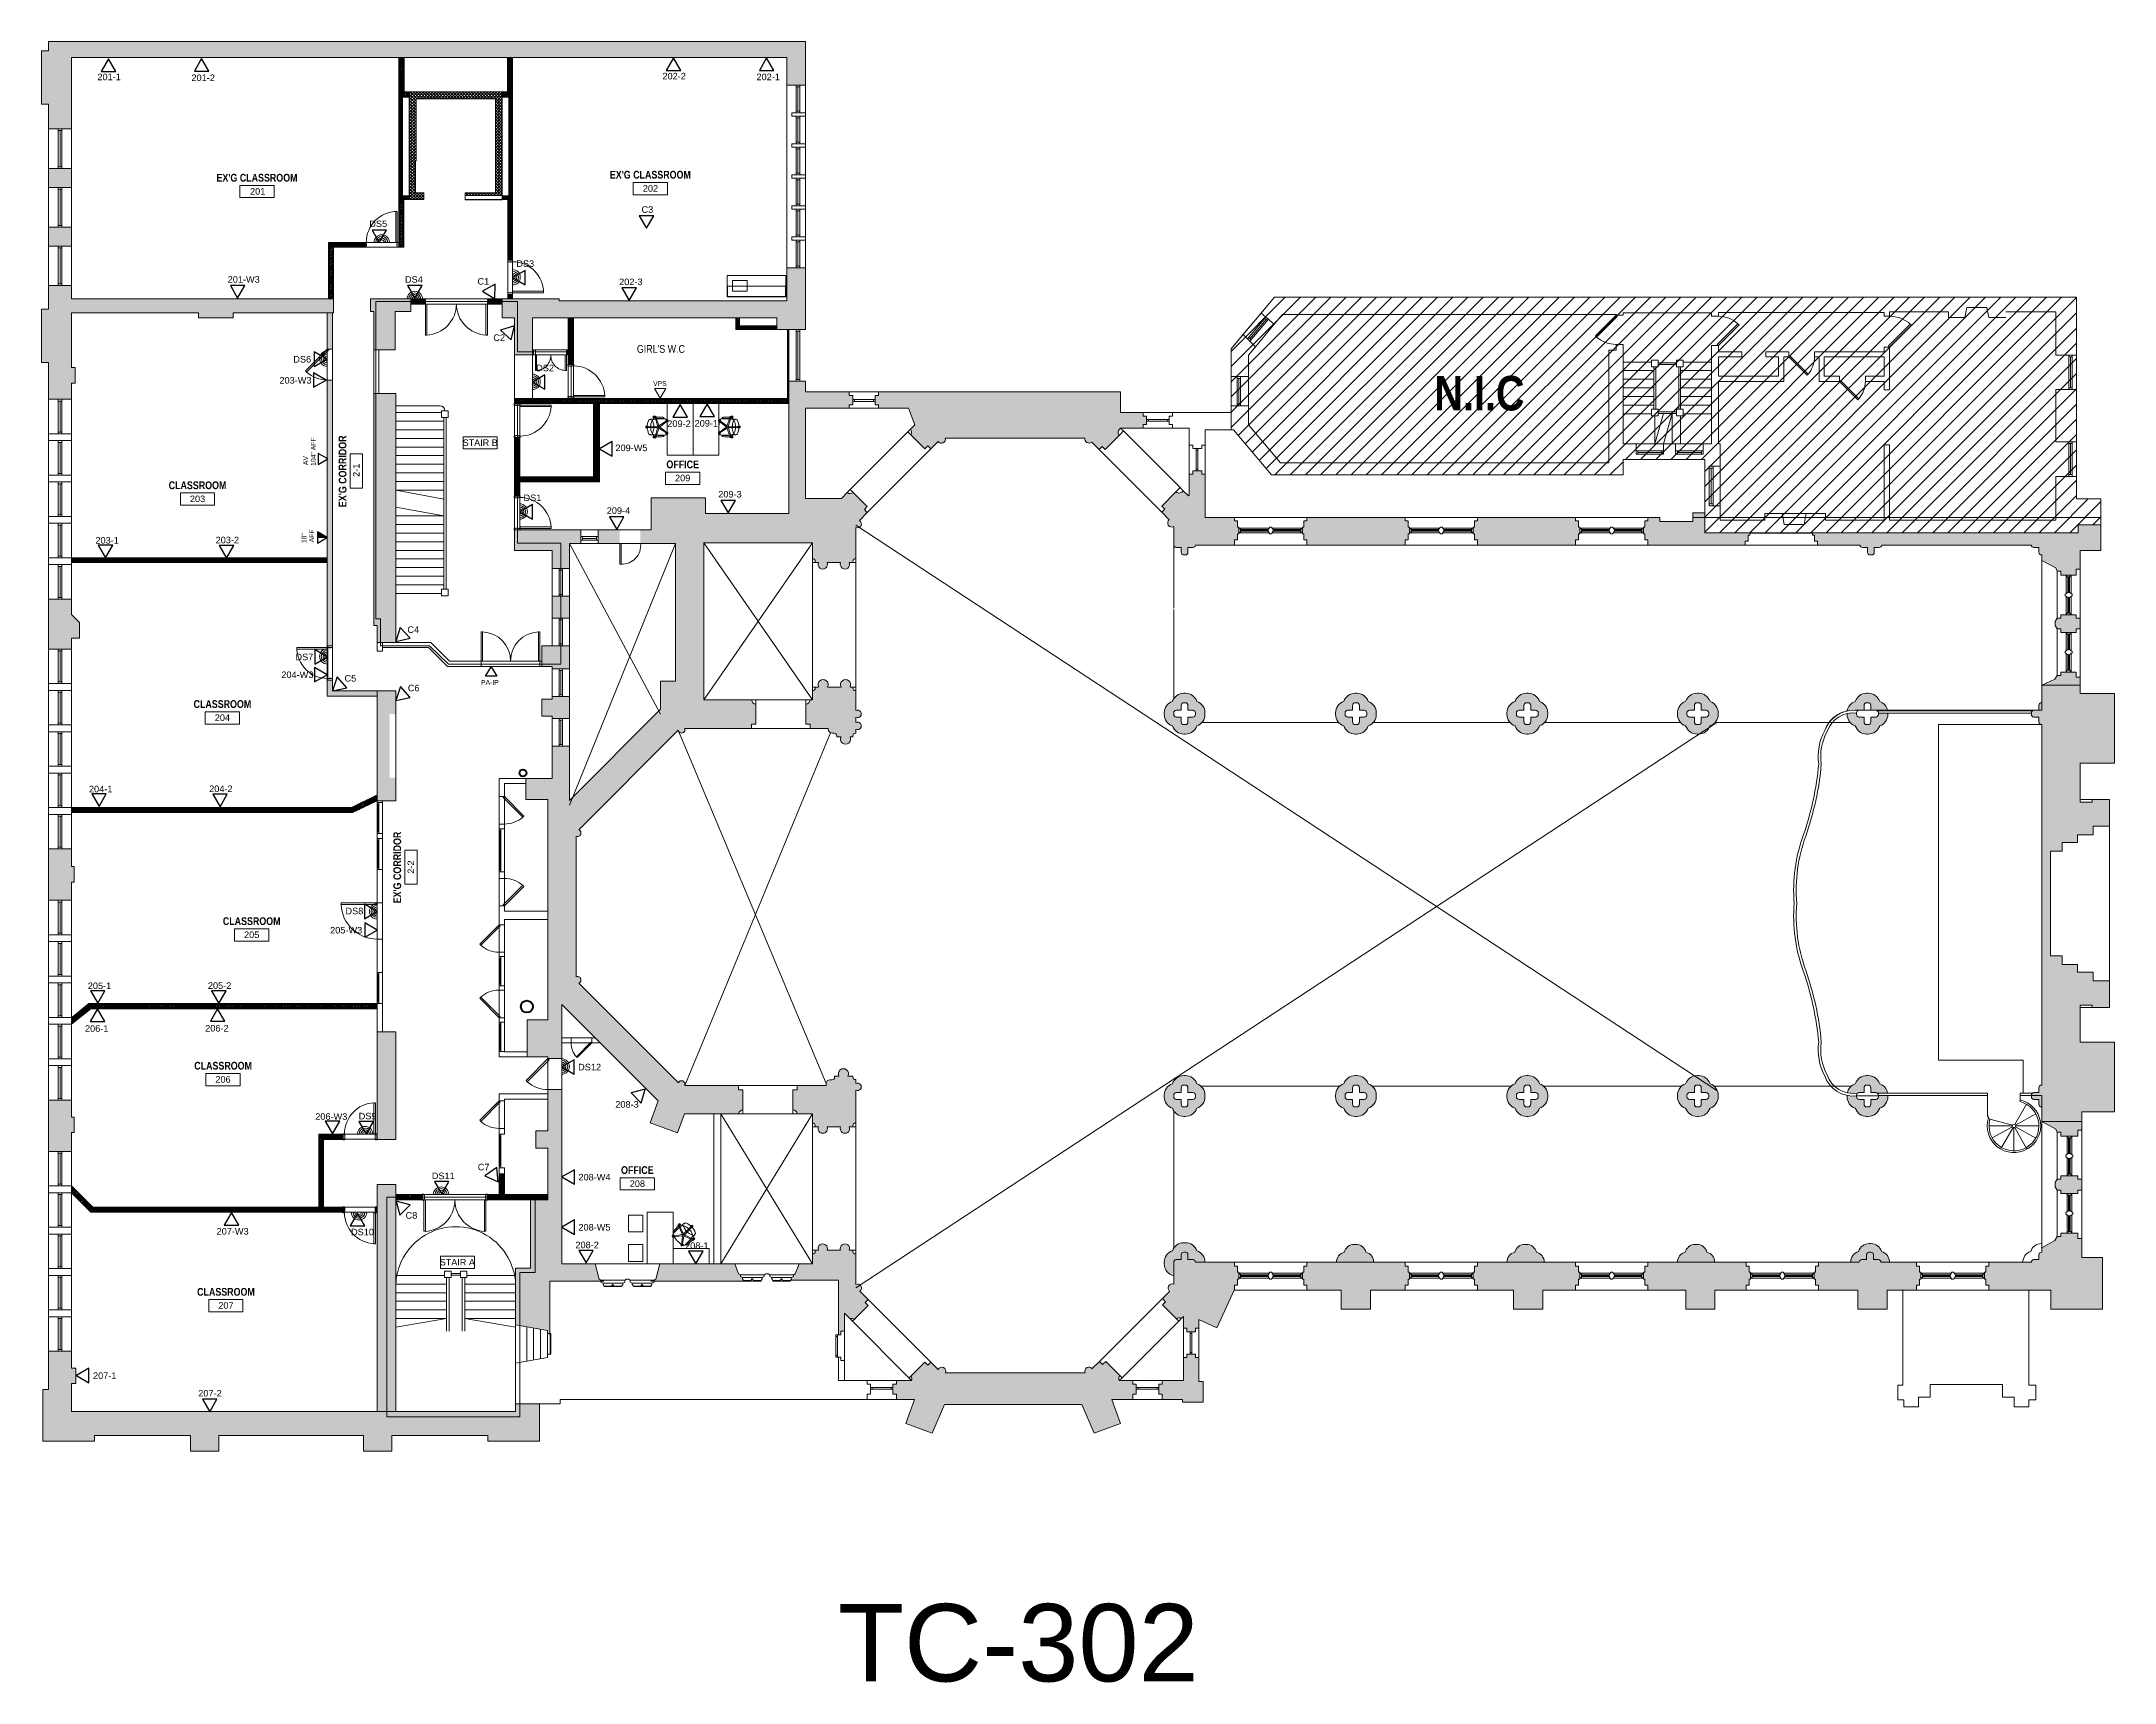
# Model space of a CAD drawing. Header units: inches. Extents: x 891 to 14187, y -1169 to 3232.
# Drawn here: x 8153 to 10560, y 1168 to 3074 of the extents above; entities that cross this region are included whole.
import ezdxf

# ---------------------------------------------------------------- set-up
doc = ezdxf.new("R2010")
doc.units = ezdxf.units.IN
doc.header["$MEASUREMENT"] = 0
for name, pattern in [('IMPORT-IMPORT-CENTER2', [1.125, 0.75, -0.125, 0.125, -0.125]), ('IMPORT-IMPORT-HIDDEN2', [0.1875, 0.125, -0.0625]), ('IMPORT-IMPORT-PHANTOM2', [1.25, 0.625, -0.125, 0.125, -0.125, 0.125, -0.125])]:
    doc.linetypes.add(name, pattern=pattern)
for name, color, linetype, lineweight in [('_OPTEC_LAYER', 1, 'Continuous', 30), ('A-ANNO-RM TAG', 7, 'Continuous', 9), ('A-CLNG-EXG', 7, 'Continuous', 9), ('A-DETL', 90, 'Continuous', 9), ('A-DETL-MEDM', 33, 'Continuous', 20), ('A-DETL-WIDE', 214, 'Continuous', 50), ('A-Dimensions', 7, 'Continuous', 9), ('A-DOOR', 7, 'Continuous', 9), ('A-DOOR-EXG', 7, 'Continuous', 9), ('A-DOOR-HEAD', 7, 'IMPORT-IMPORT-HIDDEN2', 9), ('A-DOOR-JAMB', 7, 'Continuous', 9), ('A-Fixtures-Appliances', 7, 'Continuous', 9), ('A-Furniture', 7, 'Continuous', 9), ('A-Grid', 7, 'IMPORT-IMPORT-CENTER2', 9), ('A-Hatch', 7, 'Continuous', 9), ('A-HATCH-1HR', 7, 'Continuous', 9), ('A-HATCH-2 HR', 7, 'Continuous', 9), ('A-Millwork', 7, 'Continuous', 9), ('A-RECTORY - NIC', 7, 'Continuous', 9), ('A-STAIR-EX_G', 7, 'Continuous', 9), ('A-STAIR-TAG', 7, 'Continuous', 9), ('A-WALL-INT NEW', 7, 'Continuous', 9), ('A-WALL-PRHT', 7, 'Continuous', 9), ('DATA', 250, 'Continuous', 30), ('E1', 7, 'Continuous', 9), ('E2', 7, 'Continuous', 9), ('E3', 7, 'Continuous', 9), ('EX-EXT-CORE', 7, 'Continuous', 9), ('EX-Windows', 7, 'Continuous', 9), ('G-ANNO-TEXT', 7, 'Continuous', 9), ('MUC-LOW_WALL', 7, 'Continuous', 9), ('SPEAKER', 10, 'Continuous', 20), ('WALL TYPE', 7, 'IMPORT-IMPORT-PHANTOM2', 9)]:
    doc.layers.add(name, color=color, linetype=linetype, lineweight=lineweight)
doc.styles.add('Arial', font='arial.ttf', dxfattribs={"height": 7.623})
doc.styles.add('Arial Narrow', font='ARIALN.TTF', dxfattribs={"height": 8.999982})
doc.styles.add('Arial Narrow_B', font='ARIALNB.TTF', dxfattribs={"height": 9})
doc.styles.add('Arial Narrow_B_1', font='ARIALNB.TTF', dxfattribs={"height": 40.064026})
doc.styles.add('Arial_1', font='arial.ttf', dxfattribs={"height": 7.5})
doc.styles.add('Arial_2', font='arial.ttf', dxfattribs={"height": 4.5})
doc.styles.add('Arial_3', font='arial.ttf', dxfattribs={"height": 18})
pattern_1 = [(45, (7058.1196, -25944.936), (-1.32582521, 1.32582521), []), (45, (7059.0036, -25944.936), (-1.32582521, 1.32582521), [])]

msp = doc.modelspace()

# ---------------------------------------------------------------- texts
at = {"layer": '_OPTEC_LAYER', "color": 1, "char_height": 7.62, "attachment_point": 1, "style": 'Arial'}
for s, heights, insert in [('201-1', [0.748], (8217.6, 3036.8)), ('201-2', [0.748], (8326.8, 3035.8)), ('202-2', [0.748], (8873.8, 3037.7)), ('202-1', [0.748], (8983, 3036.8)), ('DS5', [0.748], (8533.4, 2866.2)), ('C3', [0.748], (8849.5, 2882.8)), ('DS3', [0.748], (8704.1, 2820)), ('201-W3', [0.748], (8368.9, 2801.6)), ('DS4', [0.748], (8574.8, 2801.6)), ('C1', [0.748], (8659, 2799.4)), ('202-3', [0.748], (8823.5, 2798.8)), ('C2', [0.748], (8677.4, 2734)), ('DS6', [0.358], (8445.1, 2708.9)), ('DS2', [0.748], (8727.2, 2698.8)), ('203-W3', [0.748], (8429, 2684.5)), ('209-2', [0.748], (8879.4, 2634.1)), ('209-1', [0.748], (8911.1, 2634.5)), ('209-W5', [0.748], (8819.2, 2606)), ('209-3', [0.748], (8938.6, 2552.2)), ('DS1', [0.748], (8712.5, 2548)), ('209-4', [0.748], (8809.1, 2533.1)), ('203-1', [0.748], (8215.3, 2498.7)), ('203-2', [0.748], (8354.9, 2499)), ('C4', [0.748], (8577.6, 2394.9)), ('DS7', [0.748], (8447.6, 2363.2)), ('204-W3', [0.748], (8431.2, 2342.5)), ('C5', [0.748], (8504.6, 2338.4)), ('C6', [0.748], (8578.1, 2327.1)), ('204-1', [0.748], (8207.8, 2209.8)), ('204-2', [0.748], (8347.4, 2210.1)), ('DS8', [0.748], (8505.7, 2068.2)), ('205-W3', [0.748], (8487.9, 2045.9)), ('205-1', [0.748], (8206.4, 1981.3)), ('205-2', [0.748], (8345.9, 1981.6)), ('206-1', [0.748], (8203.2, 1931.7)), ('206-2', [0.748], (8342.8, 1932)), ('DS12', [0.748], (8775.9, 1886.9)), ('DS9', [0.748], (8521.1, 1830)), ('208-3', [0.748], (8819, 1843.6)), ('206-W3', [0.748], (8470.6, 1829.5)), ('DS11', [0.748], (8605.9, 1760.6)), ('C7', [0.748], (8659.3, 1770.8)), ('208-W4', [0.748], (8776.2, 1759.1)), ('C8', [0.748], (8575.5, 1714.7)), ('207-W3', [0.748], (8356, 1696.2)), ('DS10', [0.748], (8512.2, 1695.4)), ('208-W5', [0.748], (8776.2, 1700.9)), ('208-2', [0.748], (8772.7, 1680.4)), ('208-1', [0.748], (8900.1, 1679.5)), ('207-1', [0.748], (8212.5, 1528.6)), ('207-2', [0.748], (8334.8, 1508.2))]:
    msp.add_mtext_dynamic_manual_height_columns(s, width=5.906, gutter_width=1, heights=heights, dxfattribs=dict(at, insert=insert))
at = {"layer": 'A-ANNO-RM TAG'}
for s, height, style, p in [("EX'G CLASSROOM", 9, 'Arial Narrow_B', (8355.9, 2911.4)), ("EX'G CLASSROOM", 9, 'Arial Narrow_B', (8812.7, 2914.9)), ('201', 7.62, 'Arial', (8394.9, 2896.3)), ('202', 7.62, 'Arial', (8851, 2899.7)), ("GIRL'S W.C", 9, 'Arial Narrow', (8844.1, 2712.6)), ('OFFICE', 9, 'Arial Narrow_B', (8878.4, 2578.5)), ('CLASSROOM', 9, 'Arial Narrow_B', (8300.4, 2554.3)), ('209', 7.62, 'Arial', (8888.4, 2563.4)), ('203', 7.62, 'Arial', (8325, 2539.2)), ('CLASSROOM', 9, 'Arial Narrow_B', (8329.3, 2300.2)), ('204', 7.62, 'Arial', (8353.9, 2285.1)), ('CLASSROOM', 9, 'Arial Narrow_B', (8363.3, 2048.1)), ('205', 7.62, 'Arial', (8387.9, 2033)), ('CLASSROOM', 9, 'Arial Narrow_B', (8330.1, 1880.2)), ('206', 7.62, 'Arial', (8354.6, 1865)), ('OFFICE', 9, 'Arial Narrow_B', (8825.7, 1759)), ('208', 7.62, 'Arial', (8835.8, 1743.9)), ('CLASSROOM', 9, 'Arial Narrow_B', (8333.4, 1617.6)), ('207', 7.62, 'Arial', (8358, 1602.5))]:
    msp.add_text(s, height=height, dxfattribs=dict(at, style=style)).set_placement(p)
for s, height, style, p in [("EX'G CORRIDOR", 9, 'Arial Narrow_B', (8506.8, 2533.4)), ('2-1', 7.62, 'Arial', (8522, 2568.5)), ("EX'G CORRIDOR", 9, 'Arial Narrow_B', (8570.3, 2073.3)), ('2-2', 7.62, 'Arial', (8585.4, 2107.7))]:
    msp.add_text(s, height=height, rotation=90, dxfattribs=dict(at, style=style)).set_placement(p)
at = {"layer": 'A-RECTORY - NIC', "style": 'Arial Narrow_B_1'}
msp.add_text('N.I.C', height=40.06, dxfattribs=at).set_placement((9770.3, 2645.7))
at = {"layer": 'A-STAIR-TAG', "style": 'Arial_1'}
for s, p in [('STAIR B', (8641.8, 2604.5)), ('STAIR A', (8615.2, 1652.8))]:
    msp.add_text(s, height=7.5, dxfattribs=at).set_placement(p)
at = {"layer": 'G-ANNO-TEXT', "color": 7, "style": 'Arial_2'}
for s, p in [('VPS', (8863, 2674.1)), ('PA-IP', (8663.1, 2327))]:
    msp.add_text(s, height=5.63, dxfattribs=at).set_placement(p)
for s, p in [('104" AFF', (8471.1, 2581.3)), ('AV', (8462.1, 2582.2)), ('AFF', (8469.3, 2492.5)), ('18"', (8460.3, 2491.6))]:
    msp.add_text(s, height=5.63, rotation=90, dxfattribs=at).set_placement(p)
at = {"layer": 'G-ANNO-TEXT', "style": 'Arial_3'}
msp.add_text('TC-302', height=90, dxfattribs=at).set_placement((9077.5, 1169.7))

# ---------------------------------------------------------------- hatches: boundary and pattern name
at = {"layer": 'A-Hatch'}
for points in [[(8187.7, 2972.6), (8187.7, 3055.7), (9018.4, 3055.7), (9018.4, 3023.4), (9040, 3023.4), (9040, 3074.2), (8160.7, 3074.2), (8160.7, 3063.2), (8152.7, 3063.2), (8152.7, 3001.2), (8160.7, 3001.2), (8160.7, 2972.6)], [(8702, 2710.2), (8723, 2710.2), (8723, 2753.1), (9006.6, 2753.1), (9006.6, 2739.7), (9040, 2739.7), (9040, 2811.4), (9018.4, 2811.4), (9018.4, 2773.1), (8753.9, 2773.1), (8753.9, 2775.2), (8687.5, 2775.2), (8687.5, 2753.1), (8702, 2753.1), (8702, 2716.2)], [(8160.7, 2658.6), (8187.7, 2658.6), (8187.7, 2677.4), (8191.7, 2677.4), (8191.7, 2695.4), (8187.7, 2695.4), (8187.7, 2759.2), (8335.1, 2759.2), (8335.1, 2753.2), (8375.1, 2753.2), (8375.1, 2759.2), (8491.6, 2759.2), (8491.6, 2775.2), (8187.7, 2775.2), (8187.7, 2790.6), (8160.7, 2790.6), (8160.7, 2763.2), (8152.7, 2763.2), (8152.7, 2701.2), (8160.7, 2701.2)], [(8538.5, 2715.9), (8563.5, 2715.9), (8563.5, 2760.7), (8581.5, 2760.7), (8581.5, 2775.2), (8534.8, 2775.2), (8534.8, 2760.7), (8538.5, 2760.7), (8538.5, 2729.8)], [(8484.6, 2717), (8490.6, 2717), (8490.6, 2759.2), (8484.6, 2759.2), (8484.6, 2729.8)], [(8490.6, 2372.4), (8490.6, 2681), (8484.6, 2681), (8484.6, 2372.4)], [(8564.2, 2376.3), (8564.2, 2665.4), (8538.5, 2665.4), (8538.5, 2395.8), (8542.5, 2395.8), (8542.5, 2376.3)], [(9387.9, 2600.4), (9404.2, 2616.7), (9403.5, 2617.9), (9403, 2619.2), (9403, 2620.6), (9403.2, 2622), (9403.8, 2623.3), (9404.7, 2624.4), (9405.9, 2625.2), (9432.1, 2625.2), (9432.1, 2629.2), (9436.1, 2629.2), (9436.1, 2639.2), (9432.1, 2639.2), (9432.1, 2643.2), (9405.9, 2643.2), (9405.9, 2667.2), (9124.7, 2667.2), (9124.7, 2663.2), (9120.7, 2663.2), (9120.7, 2652.2), (9124.7, 2652.2), (9124.7, 2648.2), (9159.4, 2648.2), (9166.9, 2628.9), (9161.8, 2623.8), (9162.6, 2622.6), (9163.1, 2621.3), (9163.1, 2619.9), (9162.8, 2618.5), (9162.2, 2617.3), (9178.6, 2600.9), (9182.1, 2604.4), (9185.6, 2601), (9194.1, 2609.5), (9194.9, 2608.7), (9195.9, 2608), (9197, 2607.7), (9198.2, 2607.7), (9199.3, 2607.9), (9200.4, 2608.4), (9201.3, 2609.2), (9201.9, 2610.2), (9202.3, 2611.3), (9202.4, 2612.5), (9202.2, 2613.6), (9364.4, 2613.6), (9364.3, 2612.4), (9364.5, 2611.2), (9365, 2610.1), (9365.7, 2609.2), (9366.7, 2608.4), (9367.8, 2608), (9368.9, 2607.8), (9370.1, 2607.8), (9371.3, 2608.2), (9372.3, 2608.9), (9380.8, 2600.4), (9384.3, 2603.9)], [(8745.7, 2462), (8765.7, 2462), (8765.7, 2491.1), (8779.1, 2491.1), (8779.1, 2507.1), (8702, 2507.1), (8702, 2483.1), (8745.7, 2483.1)], [(10497.9, 2454.4), (10515.6, 2454.4), (10515.6, 2461.4), (10520.1, 2461.4), (10520.1, 2482.9), (10544.1, 2482.9), (10544.1, 2512.9), (10518, 2512.9), (10518, 2503.7), (10084.2, 2503.7), (10084.2, 2526.8), (10070.2, 2526.8), (10070.2, 2516.8), (10032.2, 2516.8), (10032.2, 2521.3), (10018.2, 2521.3), (10018.2, 2517.3), (10014.7, 2517.3), (10014.7, 2510.3), (10013.2, 2510.3), (10013.2, 2502.3), (10014.7, 2502.3), (10014.7, 2495.3), (10018.2, 2495.3), (10018.2, 2489.3), (10131, 2489.3), (10131, 2494), (10134.5, 2494), (10134.5, 2501), (10136.5, 2501), (10136.5, 2503), (10209.5, 2503), (10209.5, 2501), (10211.5, 2501), (10211.5, 2494), (10215, 2494), (10215, 2489.3), (10264.6, 2489.3), (10264.7, 2488.6), (10265, 2487.9), (10265.5, 2487.4), (10266.1, 2486.9), (10266.8, 2486.7), (10267.5, 2486.6), (10273.2, 2486.6), (10273.2, 2480.9), (10273.3, 2480.2), (10273.6, 2479.4), (10274.1, 2478.8), (10274.7, 2478.3), (10275.4, 2478), (10276.2, 2477.9), (10278.1, 2477.9), (10278.9, 2478), (10279.6, 2478.3), (10280.3, 2478.8), (10280.7, 2479.4), (10281, 2480.2), (10281.1, 2480.9), (10281.1, 2486.6), (10286.8, 2486.6), (10287.5, 2486.7), (10288.2, 2486.9), (10288.8, 2487.4), (10289.3, 2487.9), (10289.6, 2488.6), (10289.8, 2489.3), (10463.6, 2489.3), (10463.7, 2488.6), (10464, 2487.9), (10464.5, 2487.4), (10465.1, 2486.9), (10465.8, 2486.7), (10466.5, 2486.6), (10472.2, 2486.6), (10472.2, 2480.9), (10472.3, 2480.2), (10472.6, 2479.4), (10473.1, 2478.8), (10473.7, 2478.3), (10474.4, 2478), (10475.2, 2477.9), (10475.7, 2477.9), (10475.7, 2471.6), (10492, 2462.8), (10493.4, 2459), (10497.9, 2459)], [(8160.7, 2368.6), (8187.7, 2368.6), (8187.7, 2381.4), (8196.7, 2381.4), (8196.7, 2399.6), (8187.7, 2408.6), (8187.7, 2426.6), (8160.7, 2426.6)], [(8484.6, 2314), (8542.5, 2314), (8542.5, 2320), (8490.6, 2320), (8490.6, 2332.4), (8484.6, 2332.4)], [(8542.5, 2192.5), (8564.2, 2192.5), (8564.2, 2219.3), (8557.2, 2219.3), (8557.2, 2293.3), (8564.2, 2293.3), (8564.2, 2320), (8542.5, 2320), (8542.5, 2199.1)], [(9086.5, 2258.1), (9087.9, 2258.3), (9089.3, 2258.8), (9090.5, 2259.7), (9091.5, 2260.9), (9092.1, 2262.3), (9092.3, 2263.7), (9092.2, 2265.2), (9091.7, 2266.6), (9094.9, 2266.6), (9094.9, 2267.9), (9095, 2268.7), (9095.3, 2269.4), (9095.8, 2270), (9096.4, 2270.5), (9097.1, 2270.8), (9097.9, 2270.9), (9098.5, 2270.9), (9098.5, 2275.4), (9099.6, 2275.1), (9100.6, 2275), (9101.7, 2275.2), (9102.7, 2275.7), (9103.5, 2276.4), (9104.2, 2277.3), (9104.6, 2278.3), (9104.7, 2279.3), (9104.6, 2280.4), (9104.2, 2281.4), (9103.5, 2282.3), (9102.7, 2283), (9101.7, 2283.4), (9100.6, 2283.6), (9099.6, 2283.6), (9098.5, 2283.2), (9098.5, 2289.4), (9099.6, 2289.1), (9100.6, 2289), (9101.7, 2289.2), (9102.7, 2289.7), (9103.5, 2290.4), (9104.2, 2291.3), (9104.6, 2292.3), (9104.7, 2293.3), (9104.6, 2294.4), (9104.2, 2295.4), (9103.5, 2296.3), (9102.7, 2297), (9101.7, 2297.4), (9100.6, 2297.6), (9099.6, 2297.6), (9098.5, 2297.2), (9098.5, 2320.3), (9097.9, 2320.3), (9097.1, 2320.4), (9096.4, 2320.7), (9095.8, 2321.2), (9095.3, 2321.8), (9095, 2322.5), (9094.9, 2323.3), (9094.9, 2324.5), (9091.7, 2324.5), (9092.2, 2326), (9092.3, 2327.4), (9092.1, 2328.9), (9091.5, 2330.3), (9090.5, 2331.5), (9089.3, 2332.4), (9087.9, 2332.9), (9086.5, 2333.1), (9085, 2332.9), (9083.6, 2332.4), (9082.4, 2331.5), (9081.4, 2330.3), (9080.8, 2328.9), (9080.6, 2327.4), (9080.7, 2326), (9081.2, 2324.5), (9065.5, 2324.5), (9066, 2326), (9066.2, 2327.4), (9065.9, 2328.9), (9065.3, 2330.3), (9064.4, 2331.5), (9063.2, 2332.4), (9061.8, 2332.9), (9060.3, 2333.1), (9058.8, 2332.9), (9057.4, 2332.4), (9056.2, 2331.5), (9055.3, 2330.3), (9054.7, 2328.9), (9054.4, 2327.4), (9054.6, 2326), (9055.1, 2324.5), (9051.2, 2324.5), (9051.2, 2323.3), (9051.1, 2322.5), (9050.8, 2321.8), (9050.3, 2321.2), (9049.7, 2320.7), (9049, 2320.4), (9047.9, 2320.3), (9047.9, 2309.6), (9045.3, 2309.6), (9045, 2308.3), (9044.4, 2307.2), (9043.6, 2306.2), (9042.7, 2305.5), (9041.5, 2304.9), (9040.3, 2304.7), (9040.3, 2281.5), (9045.3, 2281.5), (9045.3, 2276.5), (9066.3, 2276.5), (9066.3, 2275.5), (9066.4, 2274.4), (9066.8, 2273.4), (9067.4, 2272.6), (9068.1, 2271.8), (9069, 2271.3), (9070, 2271), (9071.1, 2270.9), (9073.3, 2270.9), (9074, 2270.8), (9074.7, 2270.5), (9075.4, 2270), (9075.8, 2269.4), (9076.1, 2268.7), (9076.2, 2267.9), (9076.2, 2266.6), (9081.2, 2266.6), (9080.7, 2265.2), (9080.6, 2263.7), (9080.8, 2262.3), (9081.4, 2260.9), (9082.4, 2259.7), (9083.6, 2258.8), (9085, 2258.3)], [(8187.7, 2076.8), (8187.7, 2098), (8190.7, 2098), (8190.7, 2116), (8187.7, 2116), (8187.7, 2136.6), (8160.7, 2136.6), (8160.7, 2076.8)], [(8564.2, 1798.9), (8564.2, 1924), (8542.5, 1924), (8542.5, 1798.9)], [(9085.7, 1806.2), (9087, 1806.4), (9088.3, 1806.9), (9089.4, 1807.7), (9090.2, 1808.7), (9090.8, 1809.9), (9091.1, 1811.2), (9091, 1812.5), (9090.7, 1813.8), (9094.9, 1813.8), (9094.9, 1815.1), (9095, 1815.9), (9095.3, 1816.6), (9095.8, 1817.2), (9096.4, 1817.7), (9097.1, 1818), (9097.9, 1818.1), (9098.5, 1818.1), (9098.5, 1856.3), (9099.6, 1856), (9100.6, 1855.9), (9101.7, 1856.1), (9102.7, 1856.6), (9103.5, 1857.3), (9104.2, 1858.1), (9104.6, 1859.1), (9104.7, 1860.2), (9104.6, 1861.3), (9104.2, 1862.3), (9103.5, 1863.2), (9102.7, 1863.9), (9101.7, 1864.3), (9100.6, 1864.5), (9099.6, 1864.5), (9098.5, 1864.1), (9098.5, 1868.6), (9097.9, 1868.6), (9097.1, 1868.7), (9096.4, 1869), (9095.8, 1869.5), (9095.3, 1870.1), (9095, 1870.9), (9094.9, 1871.6), (9094.9, 1872.7), (9089.2, 1872.7), (9089.7, 1874.1), (9089.8, 1875.6), (9089.6, 1877.1), (9088.9, 1878.5), (9088, 1879.6), (9086.8, 1880.5), (9085.4, 1881.1), (9084, 1881.3), (9082.5, 1881.1), (9081.1, 1880.5), (9079.9, 1879.6), (9078.9, 1878.5), (9078.3, 1877.1), (9078.1, 1875.6), (9078.2, 1874.1), (9078.7, 1872.7), (9073.7, 1872.7), (9073.7, 1871.4), (9073.6, 1870.7), (9073.3, 1869.9), (9072.9, 1869.3), (9072.2, 1868.8), (9071.5, 1868.5), (9070.7, 1868.4), (9068.2, 1868.4), (9067, 1868.2), (9066, 1867.8), (9065.1, 1867), (9064.4, 1866.1), (9064, 1865), (9063.8, 1863.9), (9063.8, 1861.8), (9030.3, 1861.8), (9030.3, 1856.8), (9025.3, 1856.8), (9025.3, 1833.7), (9026.5, 1833.4), (9027.7, 1832.9), (9028.6, 1832.1), (9029.4, 1831.1), (9030, 1830), (9030.3, 1828.8), (9047.9, 1828.8), (9047.9, 1818.1), (9048.2, 1818.1), (9049, 1818), (9049.7, 1817.7), (9050.3, 1817.2), (9050.8, 1816.6), (9051.1, 1815.9), (9051.2, 1815.1), (9051.2, 1813.8), (9055.1, 1813.8), (9054.7, 1812.5), (9054.7, 1811.2), (9054.9, 1809.9), (9055.5, 1808.7), (9056.4, 1807.7), (9057.5, 1806.9), (9058.7, 1806.4), (9060, 1806.2), (9061.4, 1806.4), (9062.6, 1806.9), (9063.7, 1807.7), (9064.6, 1808.7), (9065.2, 1809.9), (9065.4, 1811.2), (9065.4, 1812.5), (9065, 1813.8), (9080.7, 1813.8), (9080.4, 1812.5), (9080.3, 1811.2), (9080.6, 1809.9), (9081.2, 1808.7), (9082, 1807.7), (9083.1, 1806.9), (9084.4, 1806.4)], [(8742.9, 1573.8), (8742.9, 1634.7), (8802.4, 1634.7), (8802.4, 1635.5), (8800.3, 1636.7), (8795.8, 1654.5), (8756.8, 1654.5), (8756.8, 1856.9), (8740.8, 1856.9), (8740.8, 1809.1), (8726.8, 1809.1), (8726.8, 1789.1), (8740.8, 1789.1), (8740.8, 1728.9), (8720.5, 1728.9), (8720.5, 1649.8), (8703.3, 1649.8), (8703.3, 1583.8), (8740.2, 1577.3), (8740.2, 1573.8)], [(8160.7, 1785.1), (8187.7, 1785.1), (8187.7, 1807), (8190.7, 1807), (8190.7, 1825), (8187.7, 1825), (8187.7, 1844.8), (8160.7, 1844.8)], [(8559.7, 1437.2), (8559.7, 1455.1), (8671.2, 1455.1), (8671.2, 1448.6), (8731.2, 1448.6), (8731.2, 1492.1), (8703.3, 1492.1), (8703.3, 1483.1), (8564.2, 1483.1), (8564.2, 1746.9), (8542.5, 1746.9), (8542.5, 1483.1), (8187.7, 1483.1), (8187.7, 1515.6), (8192.7, 1515.6), (8192.7, 1533.6), (8187.7, 1533.6), (8187.7, 1553.1), (8160.7, 1553.1), (8160.7, 1508.6), (8154.2, 1508.6), (8154.2, 1448.6), (8214.2, 1448.6), (8214.2, 1455.1), (8325.7, 1455.1), (8325.7, 1437.2), (8358.7, 1437.2), (8358.7, 1455.1), (8526.7, 1455.1), (8526.7, 1437.2)], [(9492.7, 1575.8), (9492.7, 1579.8), (9496.7, 1579.8), (9496.7, 1590), (9517.6, 1580.3), (9537.9, 1623.9), (9538.2, 1623.9), (9538.2, 1629.8), (9541.7, 1629.8), (9541.7, 1636.8), (9543.2, 1636.8), (9543.2, 1644.8), (9541.7, 1644.8), (9541.7, 1651.9), (9538.2, 1651.9), (9538.2, 1656.5), (9492.8, 1656.5), (9492.7, 1657.3), (9492.4, 1658), (9491.9, 1658.7), (9491.3, 1659.1), (9490.6, 1659.4), (9489.8, 1659.5), (9484.1, 1659.5), (9484.1, 1665.2), (9484, 1665.9), (9483.7, 1666.7), (9483.3, 1667.3), (9482.6, 1667.8), (9481.9, 1668.1), (9481.1, 1668.2), (9479, 1668.1), (9478.4, 1668), (9477.7, 1667.8), (9477.1, 1667.3), (9476.6, 1666.7), (9476.3, 1665.9), (9476.2, 1665.2), (9476.2, 1659.5), (9470.5, 1659.5), (9469.8, 1659.4), (9469, 1659.1), (9468.4, 1658.7), (9467.9, 1658), (9467.6, 1657.3), (9467.5, 1656.3), (9467.6, 1631.1), (9466.4, 1631.3), (9465.1, 1631.3), (9463.9, 1631), (9462.8, 1630.3), (9462, 1629.5), (9461.3, 1628.4), (9461, 1627.2), (9461, 1625.9), (9461.3, 1624.7), (9462, 1623.6), (9462.8, 1622.7), (9454.3, 1614.2), (9457.8, 1610.7), (9454.3, 1607.1), (9470.7, 1590.8), (9471.7, 1591.5), (9472.9, 1591.9), (9474.2, 1592), (9475.5, 1591.9), (9476.7, 1591.5), (9478.7, 1593.5), (9478.7, 1579.8), (9482.7, 1579.8), (9482.7, 1575.8)], [(9187, 1458.1), (9201.5, 1491.1), (9360.7, 1491.1), (9375.2, 1458.1), (9405.7, 1469.2), (9395.6, 1497.1), (9420.1, 1497.1), (9420.1, 1503.1), (9424.1, 1503.1), (9424.1, 1515), (9420.1, 1515), (9420.1, 1519), (9404.2, 1519), (9403.8, 1520.2), (9403.7, 1521.5), (9403.8, 1522.8), (9404.2, 1524), (9404.9, 1525), (9388.6, 1541.4), (9385, 1537.9), (9381.5, 1541.4), (9373, 1532.9), (9372.1, 1533.7), (9371, 1534.4), (9369.8, 1534.7), (9368.5, 1534.7), (9367.3, 1534.4), (9366.2, 1533.7), (9365.3, 1532.8), (9364.7, 1531.8), (9364.4, 1530.5), (9364.4, 1529.3), (9364.7, 1528.1), (9202.3, 1528.1), (9202.7, 1529.2), (9202.8, 1530.4), (9202.5, 1531.6), (9202, 1532.6), (9201.2, 1533.5), (9200.2, 1534.1), (9199, 1534.5), (9197.8, 1534.6), (9196.7, 1534.3), (9195.6, 1533.8), (9194.7, 1533), (9194.1, 1532), (9185.6, 1540.5), (9182, 1537), (9178.5, 1540.5), (9162.1, 1524.1), (9162.9, 1523), (9163.3, 1521.7), (9163.4, 1520.4), (9163.2, 1519.1), (9145.4, 1519.1), (9145.4, 1515), (9141.4, 1515), (9141.4, 1503.1), (9145.4, 1503.1), (9145.4, 1497.1), (9166.6, 1497.1), (9156.4, 1469.2)], [(9477.7, 1494.1), (9501.7, 1494.1), (9501.7, 1518.1), (9496.7, 1518.1), (9496.7, 1545.8), (9492.7, 1545.8), (9492.7, 1549.8), (9482.7, 1549.8), (9482.7, 1545.8), (9478.7, 1545.8), (9478.7, 1519), (9454.2, 1519), (9454.2, 1515), (9450.2, 1515), (9450.2, 1503.1), (9454.2, 1503.1), (9454.2, 1497.1), (9477.7, 1497.1)]]:
    msp.add_hatch(color=9, dxfattribs=at).paths.add_polyline_path(points)
h = msp.add_hatch(color=9, dxfattribs=at)
h.paths.add_polyline_path([(8160.7, 2836.6), (8187.7, 2836.6), (8187.7, 2858.6), (8160.7, 2858.6)])
h.paths.add_polyline_path([(8160.7, 2904.6), (8187.7, 2904.6), (8187.7, 2926.6), (8160.7, 2926.6)])
h = msp.add_hatch(color=9, dxfattribs=at)
h.paths.add_polyline_path([(8891.4, 1806.9), (8899.4, 1828.8), (8962.3, 1828.8), (8962.6, 1830), (8963.1, 1831.1), (8963.9, 1832.1), (8964.9, 1832.9), (8966.1, 1833.4), (8967.3, 1833.7), (8967.3, 1856.8), (8962.3, 1856.8), (8962.3, 1861.8), (8899.7, 1861.8), (8899.9, 1862.7), (8900, 1863.7), (8899.8, 1864.7), (8899.3, 1865.5), (8898.7, 1866.3), (8897.9, 1866.8), (8897, 1867.2), (8896.1, 1867.3), (8895.1, 1867.2), (8894.2, 1866.9), (8893.4, 1866.4), (8892.7, 1865.6), (8892.3, 1864.8), (8776.6, 1980.4), (8777.4, 1980.9), (8778.2, 1981.6), (8778.7, 1982.4), (8779, 1983.3), (8779.1, 1984.2), (8779, 1985.2), (8778.7, 1986.1), (8778.1, 1986.9), (8777.3, 1987.5), (8776.5, 1988), (8775.5, 1988.2), (8774.6, 1988.1), (8773.6, 1987.9), (8773.6, 2151.3), (8774.6, 2151), (8775.5, 2151), (8776.5, 2151.2), (8777.3, 2151.6), (8778.1, 2152.3), (8778.7, 2153.1), (8779, 2154), (8779.1, 2154.9), (8779, 2155.9), (8778.7, 2156.8), (8778.2, 2157.6), (8777.4, 2158.3), (8776.6, 2158.7), (8892.1, 2274.2), (8892.4, 2273.2), (8893, 2272.4), (8893.7, 2271.7), (8894.7, 2271.2), (8895.7, 2271), (8896.7, 2271.1), (8897.7, 2271.4), (8898.5, 2271.9), (8899.2, 2272.7), (8899.7, 2273.5), (8900, 2274.5), (8900, 2275.6), (8899.7, 2276.5), (8977.3, 2276.5), (8977.3, 2281.5), (8982.3, 2281.5), (8982.3, 2304.7), (8981.1, 2304.9), (8979.9, 2305.5), (8978.9, 2306.2), (8978.1, 2307.2), (8977.6, 2308.3), (8977.3, 2309.6), (8922, 2309.6), (8922, 2492), (9047.9, 2492), (9047.9, 2473.4), (9048.2, 2473.4), (9049, 2473.3), (9049.7, 2473), (9050.3, 2472.5), (9050.8, 2471.9), (9051.1, 2471.2), (9051.2, 2470.4), (9051.2, 2469.1), (9055.1, 2469.1), (9054.7, 2467.8), (9054.7, 2466.5), (9054.9, 2465.2), (9055.5, 2464), (9056.4, 2463), (9057.5, 2462.2), (9058.7, 2461.7), (9060, 2461.5), (9061.4, 2461.7), (9062.6, 2462.2), (9063.7, 2463), (9064.6, 2464), (9065.2, 2465.2), (9065.4, 2466.5), (9065.4, 2467.8), (9065, 2469.1), (9080.7, 2469.1), (9080.4, 2467.8), (9080.3, 2466.5), (9080.6, 2465.2), (9081.2, 2464), (9082, 2463), (9083.1, 2462.2), (9084.4, 2461.7), (9085.7, 2461.5), (9087, 2461.7), (9088.3, 2462.2), (9089.4, 2463), (9090.2, 2464), (9090.8, 2465.2), (9091.1, 2466.5), (9091, 2467.8), (9090.7, 2469.1), (9094.9, 2469.1), (9094.9, 2470.4), (9095, 2471.2), (9095.3, 2471.9), (9095.8, 2472.5), (9096.4, 2473), (9097.1, 2473.3), (9097.9, 2473.4), (9098.5, 2473.4), (9098.5, 2509.7), (9099.7, 2509.4), (9100.8, 2509.4), (9102, 2509.6), (9103, 2510.2), (9103.9, 2510.9), (9104.5, 2511.9), (9104.9, 2513), (9105, 2514.2), (9104.7, 2515.3), (9104.2, 2516.4), (9103.5, 2517.3), (9102.5, 2518), (9111.7, 2527.1), (9108.3, 2530.6), (9111.7, 2534), (9095.3, 2550.4), (9094.3, 2549.7), (9093.1, 2549.3), (9091.8, 2549.1), (9090.6, 2549.2), (9089.4, 2549.6), (9088.3, 2550.3), (9081.6, 2543.6), (9040, 2543.6), (9040, 2648.2), (9090.7, 2648.2), (9090.7, 2652.2), (9094.7, 2652.2), (9094.7, 2663.2), (9090.7, 2663.2), (9090.7, 2667.2), (9040, 2667.2), (9040, 2679.7), (9020.4, 2679.7), (9020.4, 2526), (8923.6, 2526), (8923.6, 2544.1), (8860.5, 2544.1), (8860.5, 2507.1), (8848.3, 2507.1), (8848.3, 2491.1), (8888.8, 2491.1), (8888.8, 2331.4), (8871.5, 2331.4), (8871.5, 2298.6), (8765.7, 2192.8), (8765.7, 2255.9), (8745.7, 2255.9), (8745.7, 2218.3), (8715.3, 2218.3), (8715.3, 2193.8), (8740.8, 2193.8), (8740.8, 1937.9), (8716.8, 1937.9), (8716.8, 1894.9), (8740.8, 1894.9), (8740.8, 1892.9), (8756.8, 1892.9), (8756.8, 1955.9), (8868.8, 1844), (8859.5, 1818.5)])
h.paths.add_polyline_path([(8824.3, 2491.1), (8824.3, 2507.1), (8799.1, 2507.1), (8799.1, 2491.1)])
h = msp.add_hatch(color=9, dxfattribs=at)
h.paths.add_polyline_path([(9479.2, 2477.9), (9481.1, 2477.9), (9481.9, 2478), (9482.6, 2478.3), (9483.3, 2478.8), (9483.7, 2479.4), (9484, 2480.2), (9484.1, 2480.9), (9484.1, 2486.6), (9489.8, 2486.6), (9490.5, 2486.7), (9491.2, 2486.9), (9491.8, 2487.4), (9492.3, 2487.9), (9492.6, 2488.6), (9492.8, 2489.3), (9538.2, 2489.3), (9538.2, 2495.3), (9541.7, 2495.3), (9541.7, 2502.3), (9543.2, 2502.3), (9543.2, 2510.3), (9541.7, 2510.3), (9541.7, 2517.3), (9538.2, 2517.3), (9538.2, 2521.3), (9504.2, 2521.3), (9504.2, 2571.5), (9500.2, 2571.5), (9500.2, 2575.5), (9489.6, 2575.5), (9489.6, 2571.5), (9485.6, 2571.5), (9485.6, 2547.6), (9484.5, 2546.5), (9478.5, 2552.5), (9477.6, 2551.4), (9476.5, 2550.6), (9475.2, 2550), (9473.9, 2549.8), (9472.5, 2549.9), (9471.1, 2550.3), (9469.9, 2551), (9453.6, 2534.7), (9457.1, 2531.1), (9453.6, 2527.6), (9462.3, 2518.8), (9461.5, 2518), (9460.9, 2516.9), (9460.5, 2515.8), (9460.5, 2514.6), (9460.7, 2513.4), (9461.2, 2512.3), (9462, 2511.4), (9463, 2510.7), (9464.1, 2510.3), (9465.3, 2510.1), (9466.4, 2510.3), (9467.6, 2510.7), (9467.5, 2489.6), (9467.6, 2488.8), (9467.9, 2488.1), (9468.4, 2487.5), (9469, 2487), (9469.8, 2486.7), (9470.5, 2486.6), (9476.2, 2486.6), (9476.2, 2480.9), (9476.3, 2480.2), (9476.6, 2479.4), (9477.1, 2478.8), (9477.7, 2478.3), (9478.4, 2478)])
h.paths.add_polyline_path([(9622.2, 2489.3), (9736.2, 2489.3), (9736.2, 2495.3), (9739.7, 2495.3), (9739.7, 2502.3), (9741.2, 2502.3), (9741.2, 2510.3), (9739.7, 2510.3), (9739.7, 2517.3), (9736.2, 2517.3), (9736.2, 2521.3), (9622.2, 2521.3), (9622.2, 2517.3), (9618.7, 2517.3), (9618.7, 2510.3), (9617.2, 2510.3), (9617.2, 2502.3), (9618.7, 2502.3), (9618.7, 2495.3), (9622.2, 2495.3)])
h.paths.add_polyline_path([(9934.2, 2489.3), (9934.2, 2495.3), (9937.7, 2495.3), (9937.7, 2502.3), (9939.2, 2502.3), (9939.2, 2510.3), (9937.7, 2510.3), (9937.7, 2517.3), (9934.2, 2517.3), (9934.2, 2521.3), (9820.2, 2521.3), (9820.2, 2517.3), (9816.7, 2517.3), (9816.7, 2510.3), (9815.2, 2510.3), (9815.2, 2502.3), (9816.7, 2502.3), (9816.7, 2495.3), (9820.2, 2495.3), (9820.2, 2489.3)])
h = msp.add_hatch(color=9, dxfattribs=at)
h.paths.add_polyline_path([(8765.7, 2287.9), (8765.7, 2313.5), (8745.7, 2313.5), (8745.7, 2310.5), (8733.7, 2310.5), (8733.7, 2290.5), (8745.7, 2290.5), (8745.7, 2287.9)])
h.paths.add_polyline_path([(8745.7, 2345.5), (8765.7, 2345.5), (8765.7, 2372.5), (8733.7, 2372.5), (8733.7, 2348.5), (8745.7, 2348.5)])
h.paths.add_polyline_path([(8765.7, 2404.5), (8765.7, 2430), (8745.7, 2430), (8745.7, 2404.5)])
h = msp.add_hatch(color=9, dxfattribs=at)
h.paths.add_polyline_path([(10486.1, 1601.9), (10546.1, 1601.9), (10546.1, 1661.9), (10522.1, 1661.9), (10522.1, 1684.2), (10517.6, 1684.2), (10517.6, 1690.2), (10497.9, 1690.2), (10497.9, 1686.2), (10493.4, 1686.2), (10490.9, 1681.9), (10475.7, 1673.1), (10475.7, 1668.1), (10474.9, 1668.2), (10474.2, 1668), (10473.5, 1667.7), (10473, 1667.2), (10472.5, 1666.6), (10472.3, 1665.9), (10472.2, 1665.2), (10472.2, 1659.5), (10466.5, 1659.5), (10465.8, 1659.4), (10465, 1659.1), (10464.4, 1658.7), (10463.9, 1658), (10463.6, 1657.3), (10463.5, 1656.5), (10414.2, 1656.5), (10414.2, 1651.9), (10410.7, 1651.9), (10410.7, 1644.8), (10409.2, 1644.8), (10409.2, 1636.8), (10410.7, 1636.8), (10410.7, 1629.8), (10414.2, 1629.8), (10414.2, 1623.9), (10486.1, 1623.9)])
h.paths.add_polyline_path([(9862.1, 1601.9), (9896.1, 1601.9), (9896.1, 1623.9), (9934.2, 1623.9), (9934.2, 1629.8), (9937.7, 1629.8), (9937.7, 1636.8), (9939.2, 1636.8), (9939.2, 1644.8), (9937.7, 1644.8), (9937.7, 1651.9), (9934.2, 1651.9), (9934.2, 1656.5), (9820.2, 1656.5), (9820.2, 1651.9), (9816.7, 1651.9), (9816.7, 1644.8), (9815.2, 1644.8), (9815.2, 1636.8), (9816.7, 1636.8), (9816.7, 1629.8), (9820.2, 1629.8), (9820.2, 1623.9), (9862.1, 1623.9)])
h.paths.add_polyline_path([(10096.1, 1601.9), (10096.1, 1623.9), (10132.2, 1623.9), (10132.2, 1629.8), (10135.7, 1629.8), (10135.7, 1636.8), (10137.2, 1636.8), (10137.2, 1644.8), (10135.7, 1644.8), (10135.7, 1651.9), (10132.2, 1651.9), (10132.2, 1656.5), (10018.2, 1656.5), (10018.2, 1651.9), (10014.7, 1651.9), (10014.7, 1644.8), (10013.2, 1644.8), (10013.2, 1636.8), (10014.7, 1636.8), (10014.7, 1629.8), (10018.2, 1629.8), (10018.2, 1623.9), (10062.1, 1623.9), (10062.1, 1601.9)])
h.paths.add_polyline_path([(9662.1, 1601.9), (9696.1, 1601.9), (9696.1, 1623.9), (9736.2, 1623.9), (9736.2, 1629.8), (9739.7, 1629.8), (9739.7, 1636.8), (9741.2, 1636.8), (9741.2, 1644.8), (9739.7, 1644.8), (9739.7, 1651.9), (9736.2, 1651.9), (9736.2, 1656.5), (9622.2, 1656.5), (9622.2, 1651.9), (9618.7, 1651.9), (9618.7, 1644.8), (9617.2, 1644.8), (9617.2, 1636.8), (9618.7, 1636.8), (9618.7, 1629.8), (9622.2, 1629.8), (9622.2, 1623.9), (9662.1, 1623.9)])
h.paths.add_polyline_path([(10262.1, 1601.9), (10296.1, 1601.9), (10296.1, 1623.9), (10330.2, 1623.9), (10330.2, 1629.8), (10333.7, 1629.8), (10333.7, 1636.8), (10335.2, 1636.8), (10335.2, 1644.8), (10333.7, 1644.8), (10333.7, 1651.9), (10330.2, 1651.9), (10330.2, 1656.5), (10288.8, 1656.5), (10288.7, 1657.3), (10288.4, 1658), (10287.9, 1658.7), (10287.3, 1659.1), (10286.6, 1659.4), (10285.8, 1659.5), (10280.1, 1659.5), (10280.1, 1665.2), (10280, 1665.9), (10279.7, 1666.7), (10279.3, 1667.3), (10278.6, 1667.8), (10277.9, 1668.1), (10277.1, 1668.2), (10275.2, 1668.2), (10274.4, 1668.1), (10273.7, 1667.8), (10273.1, 1667.3), (10272.6, 1666.7), (10272.3, 1665.9), (10272.2, 1665.2), (10272.2, 1659.5), (10266.5, 1659.5), (10265.8, 1659.4), (10265, 1659.1), (10264.4, 1658.7), (10263.9, 1658), (10263.6, 1657.3), (10263.5, 1656.5), (10216.2, 1656.5), (10216.2, 1651.9), (10212.7, 1651.9), (10212.7, 1644.8), (10211.2, 1644.8), (10211.2, 1636.8), (10212.7, 1636.8), (10212.7, 1629.8), (10216.2, 1629.8), (10216.2, 1623.9), (10262.1, 1623.9)])
h.paths.add_polyline_path([(10497.9, 1736.2), (10517.6, 1736.2), (10517.6, 1740.2), (10522.1, 1740.2), (10522.1, 1752.8), (10517.6, 1752.8), (10517.6, 1756.8), (10497.9, 1756.8), (10497.9, 1752.8), (10493.4, 1752.8), (10491.1, 1748.9), (10491.1, 1744.2), (10493.4, 1740.2), (10497.9, 1740.2)])
h.paths.add_polyline_path([(10499.4, 1802.8), (10517.6, 1802.8), (10517.6, 1809.8), (10522.1, 1809.8), (10522.1, 1831.2), (10560.1, 1831.2), (10560.1, 1912.2), (10520.1, 1912.2), (10520.1, 1955.2), (10534.1, 1955.2), (10534.1, 1952.2), (10554.1, 1952.2), (10554.1, 1983.2), (10535.1, 1983.2), (10535.1, 1993.2), (10517.1, 1993.2), (10517.1, 2002.2), (10499.1, 2002.2), (10499.1, 2012.2), (10485.7, 2012.2), (10485.7, 2133.9), (10499.1, 2133.9), (10499.1, 2143.9), (10517.1, 2143.9), (10517.1, 2152.9), (10535.1, 2152.9), (10535.1, 2162.9), (10554.1, 2162.9), (10554.1, 2193.9), (10534.1, 2193.9), (10534.1, 2190.9), (10520.1, 2190.9), (10520.1, 2235.9), (10560.1, 2235.9), (10560.1, 2316.9), (10520.1, 2316.9), (10520.1, 2335.9), (10515.6, 2335.9), (10515.6, 2341.9), (10497.9, 2341.9), (10497.9, 2337.9), (10493.4, 2337.9), (10490.9, 2333.6), (10475.7, 2326.7), (10475.7, 2306.1), (10474.9, 2306.2), (10474.2, 2306), (10473.5, 2305.7), (10473, 2305.2), (10472.5, 2304.6), (10472.3, 2303.9), (10472.2, 2303.2), (10472.2, 2297.5), (10466.5, 2297.5), (10465.8, 2297.4), (10465, 2297.1), (10464.4, 2296.7), (10463.9, 2296), (10463.6, 2295.3), (10463.5, 2294.5), (10463.1, 2294), (10462.8, 2293.3), (10462.7, 2292.6), (10462.8, 2291.9), (10463, 2291.2), (10463.3, 2290.6), (10463.8, 2290.1), (10464.4, 2289.7), (10465.1, 2289.5), (10465.8, 2289.5), (10466.5, 2289.6), (10472.2, 2289.6), (10472.2, 2283.9), (10472.3, 2283.2), (10472.5, 2282.5), (10473, 2281.9), (10473.5, 2281.4), (10474.2, 2281.1), (10474.9, 2280.9), (10475.7, 2281), (10475.7, 1862.1), (10474.9, 1862.2), (10474.2, 1862), (10473.5, 1861.7), (10473, 1861.2), (10472.5, 1860.6), (10472.3, 1859.9), (10472.2, 1859.2), (10472.2, 1853.5), (10466.5, 1853.5), (10465.8, 1853.4), (10465, 1853.1), (10464.4, 1852.7), (10463.9, 1852), (10463.6, 1851.3), (10463.5, 1850.5), (10463.1, 1850), (10462.8, 1849.3), (10462.7, 1848.6), (10462.8, 1847.9), (10463, 1847.2), (10463.3, 1846.6), (10463.8, 1846.1), (10464.4, 1845.7), (10465.1, 1845.5), (10465.8, 1845.5), (10466.5, 1845.6), (10472.2, 1845.6), (10472.2, 1839.9), (10472.3, 1839.2), (10472.5, 1838.5), (10473, 1837.9), (10473.5, 1837.4), (10474.2, 1837.1), (10474.9, 1836.9), (10475.7, 1837), (10475.7, 1819.9), (10492, 1811.1), (10493.4, 1807.4), (10497.9, 1807.4), (10497.9, 1802.8)])
h.paths.add_polyline_path([(10515.6, 2387.9), (10515.6, 2391.9), (10520.1, 2391.9), (10520.1, 2404.4), (10515.6, 2404.4), (10515.6, 2408.4), (10497.9, 2408.4), (10497.9, 2404.4), (10493.4, 2404.4), (10491.1, 2400.5), (10491.1, 2395.8), (10493.4, 2391.9), (10497.9, 2391.9), (10497.9, 2387.9)])
h = msp.add_hatch(color=9, dxfattribs=at)
h.paths.add_polyline_path([(9481.1, 2269.9), (9483.6, 2270.1), (9486, 2270.8), (9488.2, 2271.9), (9490.2, 2273.3), (9492, 2275), (9493.4, 2277.1), (9494.4, 2279.3), (9496.6, 2280.4), (9498.7, 2281.7), (9500.4, 2283.5), (9501.9, 2285.5), (9502.9, 2287.7), (9503.6, 2290.1), (9503.8, 2292.6), (9503.8, 2294.5), (9503.6, 2297), (9502.9, 2299.4), (9501.9, 2301.6), (9500.4, 2303.6), (9498.7, 2305.4), (9496.6, 2306.7), (9494.4, 2307.8), (9493.4, 2310), (9492, 2312.1), (9490.2, 2313.8), (9488.2, 2315.3), (9485.8, 2316.4), (9483.6, 2317), (9481.1, 2317.2), (9479.2, 2317.2), (9476.7, 2317), (9474.3, 2316.3), (9472.1, 2315.3), (9470.1, 2313.8), (9468.4, 2312.1), (9467, 2310), (9466, 2307.8), (9463.7, 2306.7), (9461.7, 2305.4), (9459.9, 2303.6), (9458.5, 2301.6), (9457.4, 2299.4), (9456.8, 2297), (9456.5, 2294.5), (9456.5, 2292.6), (9456.8, 2290.1), (9457.4, 2287.7), (9458.5, 2285.5), (9459.9, 2283.5), (9461.7, 2281.7), (9463.7, 2280.4), (9466, 2279.3), (9467, 2277.1), (9468.4, 2275), (9470.1, 2273.3), (9472.1, 2271.9), (9474.3, 2270.8), (9476.7, 2270.1), (9479.2, 2269.9)])
h.paths.add_polyline_path([(9479.2, 2280.9), (9478.4, 2281), (9477.7, 2281.3), (9477.1, 2281.8), (9476.6, 2282.4), (9476.3, 2283.2), (9476.2, 2283.9), (9476.2, 2289.6), (9470.5, 2289.6), (9469.8, 2289.7), (9469, 2290), (9468.4, 2290.5), (9467.9, 2291.1), (9467.6, 2291.8), (9467.5, 2292.6), (9467.5, 2294.5), (9467.6, 2295.3), (9467.9, 2296), (9468.4, 2296.7), (9469, 2297.1), (9469.8, 2297.4), (9470.5, 2297.5), (9476.2, 2297.5), (9476.2, 2303.2), (9476.3, 2303.9), (9476.6, 2304.7), (9477.1, 2305.3), (9477.7, 2305.8), (9478.4, 2306.1), (9479.2, 2306.2), (9481.1, 2306.2), (9481.9, 2306.1), (9482.6, 2305.8), (9483.3, 2305.3), (9483.7, 2304.7), (9484, 2303.9), (9484.1, 2303.2), (9484.1, 2297.5), (9489.8, 2297.5), (9490.6, 2297.4), (9491.3, 2297.1), (9491.9, 2296.7), (9492.4, 2296), (9492.7, 2295.3), (9492.8, 2294.5), (9492.8, 2292.6), (9492.7, 2291.8), (9492.4, 2291.1), (9491.9, 2290.5), (9491.3, 2290), (9490.6, 2289.7), (9489.8, 2289.6), (9484.1, 2289.6), (9484.1, 2283.9), (9484, 2283.2), (9483.7, 2282.4), (9483.3, 2281.8), (9482.6, 2281.3), (9481.9, 2281), (9481.1, 2280.9)])
h = msp.add_hatch(color=9, dxfattribs=at)
h.paths.add_polyline_path([(9467.6, 1640.9), (9467.5, 1656.5), (9467.6, 1657.3), (9467.9, 1658), (9468.4, 1658.7), (9469, 1659.1), (9469.8, 1659.4), (9470.5, 1659.5), (9476.2, 1659.5), (9476.2, 1665.2), (9476.3, 1665.9), (9476.6, 1666.7), (9477.1, 1667.3), (9477.7, 1667.8), (9478.4, 1668.1), (9479.2, 1668.2), (9481.1, 1668.2), (9481.9, 1668.1), (9482.6, 1667.8), (9483.3, 1667.3), (9483.7, 1666.7), (9484, 1665.9), (9484.1, 1665.2), (9484.1, 1659.5), (9489.8, 1659.5), (9490.6, 1659.4), (9491.3, 1659.1), (9491.9, 1658.7), (9492.4, 1658), (9492.7, 1657.3), (9492.8, 1656.5), (9503.8, 1656.5), (9503.6, 1659), (9502.9, 1661.4), (9501.9, 1663.6), (9500.4, 1665.6), (9498.7, 1667.4), (9496.6, 1668.7), (9494.4, 1669.8), (9493.4, 1672), (9492, 1674.1), (9490.2, 1675.8), (9488.2, 1677.3), (9486, 1678.3), (9483.6, 1679), (9481.1, 1679.2), (9479.2, 1679.2), (9476.7, 1679), (9474.3, 1678.3), (9472.1, 1677.3), (9470.1, 1675.8), (9468.4, 1674.1), (9467, 1672), (9466, 1669.8), (9463.7, 1668.7), (9461.7, 1667.4), (9459.9, 1665.6), (9458.5, 1663.6), (9457.4, 1661.4), (9456.8, 1659), (9456.5, 1656.3), (9456.5, 1654.6), (9456.7, 1652.2), (9457.3, 1649.9), (9458.3, 1647.8), (9459.6, 1645.8), (9461.3, 1644.1), (9463.2, 1642.7), (9465.3, 1641.6), (9466.7, 1641.2)])
h.paths.add_polyline_path([(9656.5, 1656.5), (9699.8, 1656.5), (9699.6, 1658.8), (9698.9, 1660.9), (9697.9, 1663), (9696.5, 1664.7), (9694.8, 1666.2), (9692.9, 1667.4), (9690.8, 1668.2), (9690, 1670.3), (9688.9, 1672.2), (9687.4, 1673.9), (9685.6, 1675.3), (9683.6, 1676.3), (9681.4, 1677), (9679.1, 1677.2), (9677.2, 1677.2), (9674.9, 1677), (9672.8, 1676.3), (9670.8, 1675.3), (9669, 1673.9), (9667.5, 1672.2), (9666.3, 1670.3), (9665.6, 1668.2), (9663.4, 1667.4), (9661.5, 1666.2), (9659.8, 1664.7), (9658.4, 1663), (9657.4, 1660.9), (9656.8, 1658.8)])
h.paths.add_polyline_path([(9854.5, 1656.5), (9897.8, 1656.5), (9897.6, 1658.8), (9896.9, 1660.9), (9895.9, 1663), (9894.5, 1664.7), (9892.8, 1666.2), (9890.9, 1667.4), (9888.8, 1668.2), (9888, 1670.3), (9886.9, 1672.2), (9885.4, 1673.9), (9883.6, 1675.3), (9881.6, 1676.3), (9879.4, 1677), (9877.1, 1677.2), (9875.2, 1677.2), (9872.9, 1677), (9870.8, 1676.3), (9868.8, 1675.3), (9867, 1673.9), (9865.5, 1672.2), (9864.3, 1670.3), (9863.6, 1668.2), (9861.4, 1667.4), (9859.5, 1666.2), (9857.8, 1664.7), (9856.4, 1663), (9855.4, 1660.9), (9854.8, 1658.8)])
h.paths.add_polyline_path([(10253.5, 1656.5), (10263.5, 1656.5), (10263.6, 1657.3), (10263.9, 1658), (10264.4, 1658.7), (10265, 1659.1), (10265.8, 1659.4), (10266.5, 1659.5), (10272.2, 1659.5), (10272.2, 1665.2), (10272.3, 1665.9), (10272.6, 1666.7), (10273.1, 1667.3), (10273.7, 1667.8), (10274.4, 1668.1), (10275.2, 1668.2), (10277.1, 1668.2), (10277.9, 1668.1), (10278.6, 1667.8), (10279.3, 1667.3), (10279.7, 1666.7), (10280, 1665.9), (10280.1, 1665.2), (10280.1, 1659.5), (10285.8, 1659.5), (10286.6, 1659.4), (10287.3, 1659.1), (10287.9, 1658.7), (10288.4, 1658), (10288.7, 1657.3), (10288.8, 1656.5), (10298.8, 1656.5), (10298.6, 1658.9), (10297.9, 1661.2), (10296.9, 1663.3), (10295.5, 1665.2), (10293.8, 1666.8), (10291.8, 1668.1), (10289.6, 1669), (10288.7, 1671.2), (10287.4, 1673.1), (10285.8, 1674.9), (10283.9, 1676.3), (10281.8, 1677.3), (10279.5, 1678), (10277.1, 1678.2), (10275.2, 1678.2), (10272.8, 1678), (10270.6, 1677.3), (10268.4, 1676.3), (10266.5, 1674.9), (10264.9, 1673.1), (10263.6, 1671.2), (10262.7, 1669), (10260.6, 1668.1), (10258.6, 1666.8), (10256.8, 1665.2), (10255.4, 1663.3), (10254.4, 1661.2), (10253.8, 1658.9)])
h.paths.add_polyline_path([(10052.5, 1656.5), (10095.8, 1656.5), (10095.6, 1658.8), (10094.9, 1660.9), (10093.9, 1663), (10092.5, 1664.7), (10090.8, 1666.2), (10088.9, 1667.4), (10086.8, 1668.2), (10086, 1670.3), (10084.9, 1672.2), (10083.4, 1673.9), (10081.6, 1675.3), (10079.6, 1676.3), (10077.4, 1677), (10075.1, 1677.2), (10073.2, 1677.2), (10070.9, 1677), (10068.8, 1676.3), (10066.8, 1675.3), (10065, 1673.9), (10063.5, 1672.2), (10062.3, 1670.3), (10061.6, 1668.2), (10059.4, 1667.4), (10057.5, 1666.2), (10055.8, 1664.7), (10054.4, 1663), (10053.4, 1660.9), (10052.8, 1658.8)])
h.paths.add_polyline_path([(10077.1, 1825.9), (10079.6, 1826.1), (10082, 1826.8), (10084.2, 1827.9), (10086.2, 1829.3), (10088, 1831), (10089.4, 1833.1), (10090.4, 1835.3), (10092.6, 1836.4), (10094.7, 1837.7), (10096.4, 1839.5), (10097.9, 1841.5), (10098.9, 1843.7), (10099.6, 1846.1), (10099.8, 1848.6), (10099.8, 1850.5), (10099.6, 1853), (10098.9, 1855.4), (10097.9, 1857.6), (10096.4, 1859.6), (10094.7, 1861.4), (10092.6, 1862.7), (10090.4, 1863.8), (10089.4, 1866), (10088, 1868.1), (10086.2, 1869.8), (10084.2, 1871.3), (10082, 1872.3), (10079.6, 1873), (10077.1, 1873.2), (10075.2, 1873.2), (10072.7, 1873), (10070.3, 1872.3), (10068.1, 1871.3), (10066.1, 1869.8), (10064.4, 1868.1), (10063, 1866), (10062, 1863.8), (10059.7, 1862.7), (10057.7, 1861.4), (10055.9, 1859.6), (10054.5, 1857.6), (10053.4, 1855.4), (10052.8, 1853), (10052.5, 1850.5), (10052.5, 1848.6), (10052.8, 1846.1), (10053.4, 1843.7), (10054.5, 1841.5), (10055.9, 1839.5), (10057.7, 1837.7), (10059.7, 1836.4), (10062, 1835.3), (10063, 1833.1), (10064.4, 1831), (10066.1, 1829.3), (10068.1, 1827.9), (10070.3, 1826.8), (10072.7, 1826.1), (10075.2, 1825.9)])
h.paths.add_polyline_path([(9879.1, 1825.9), (9881.6, 1826.1), (9884, 1826.8), (9886.2, 1827.9), (9888.2, 1829.3), (9890, 1831), (9891.4, 1833.1), (9892.4, 1835.3), (9894.6, 1836.4), (9896.7, 1837.7), (9898.4, 1839.5), (9899.9, 1841.5), (9900.9, 1843.7), (9901.6, 1846.1), (9901.8, 1848.6), (9901.8, 1850.5), (9901.6, 1853), (9900.9, 1855.4), (9899.9, 1857.6), (9898.4, 1859.6), (9896.7, 1861.4), (9894.6, 1862.7), (9892.4, 1863.8), (9891.4, 1866), (9890, 1868.1), (9888.2, 1869.8), (9886.2, 1871.3), (9884, 1872.3), (9881.6, 1873), (9879.1, 1873.2), (9877.2, 1873.2), (9874.7, 1873), (9872.3, 1872.3), (9870.1, 1871.3), (9868.1, 1869.8), (9866.4, 1868.1), (9865, 1866), (9864, 1863.8), (9861.7, 1862.7), (9859.7, 1861.4), (9857.9, 1859.6), (9856.5, 1857.6), (9855.4, 1855.4), (9854.8, 1853), (9854.5, 1850.5), (9854.5, 1848.6), (9854.8, 1846.1), (9855.4, 1843.7), (9856.5, 1841.5), (9857.9, 1839.5), (9859.7, 1837.7), (9861.7, 1836.4), (9864, 1835.3), (9865, 1833.1), (9866.4, 1831), (9868.1, 1829.3), (9870.1, 1827.9), (9872.3, 1826.8), (9874.7, 1826.1), (9877.2, 1825.9)])
h.paths.add_polyline_path([(9678.2, 1825.9), (9680.1, 1825.9), (9682.6, 1826.1), (9685, 1826.8), (9687.2, 1827.9), (9689.2, 1829.3), (9691, 1831), (9692.4, 1833.1), (9693.4, 1835.3), (9695.6, 1836.4), (9697.7, 1837.7), (9699.4, 1839.5), (9700.9, 1841.5), (9701.9, 1843.7), (9702.6, 1846.1), (9702.8, 1848.6), (9702.8, 1850.5), (9702.6, 1853), (9701.9, 1855.4), (9700.9, 1857.6), (9699.4, 1859.7), (9697.7, 1861.4), (9695.6, 1862.7), (9693.4, 1863.8), (9692.4, 1866), (9691, 1868.1), (9689.2, 1869.8), (9687.2, 1871.3), (9685, 1872.3), (9682.6, 1873), (9680.1, 1873.2), (9678.2, 1873.2), (9675.7, 1873), (9673.3, 1872.3), (9671.1, 1871.3), (9669.1, 1869.8), (9667.4, 1868.1), (9666, 1866), (9665, 1863.8), (9662.7, 1862.7), (9660.7, 1861.4), (9658.9, 1859.6), (9657.5, 1857.6), (9656.4, 1855.4), (9655.8, 1853), (9655.5, 1850.5), (9655.5, 1848.6), (9655.8, 1846.1), (9656.4, 1843.7), (9657.5, 1841.5), (9658.9, 1839.5), (9660.7, 1837.7), (9662.7, 1836.4), (9665, 1835.3), (9666, 1833.1), (9667.4, 1831), (9669.1, 1829.3), (9671.1, 1827.9), (9673.3, 1826.8), (9675.7, 1826.1)])
h.paths.add_polyline_path([(10272.2, 1825.9), (10274.1, 1825.9), (10276.6, 1826.1), (10279, 1826.8), (10281.2, 1827.9), (10283.2, 1829.3), (10285, 1831), (10286.4, 1833.1), (10287.4, 1835.3), (10289.6, 1836.4), (10291.7, 1837.7), (10293.4, 1839.5), (10294.9, 1841.5), (10295.9, 1843.7), (10296.6, 1846.1), (10296.8, 1848.6), (10296.8, 1850), (10285.8, 1850), (10285.8, 1848.6), (10285.7, 1847.8), (10285.4, 1847.1), (10284.9, 1846.5), (10284.3, 1846), (10283.6, 1845.7), (10282.8, 1845.6), (10277.1, 1845.6), (10277.1, 1839.9), (10277, 1839.2), (10276.7, 1838.4), (10276.3, 1837.8), (10275.6, 1837.3), (10274.9, 1837), (10274.1, 1836.9), (10272.2, 1836.9), (10271.4, 1837), (10270.7, 1837.3), (10270.1, 1837.8), (10269.6, 1838.4), (10269.3, 1839.2), (10269.2, 1839.9), (10269.2, 1845.6), (10263.5, 1845.6), (10262.8, 1845.7), (10262, 1846), (10261.4, 1846.5), (10260.9, 1847.1), (10260.6, 1847.8), (10260.5, 1848.6), (10260.5, 1849.6), (10256.9, 1849.4), (10253.2, 1849.6), (10249.5, 1850.1), (10249.5, 1848.6), (10249.8, 1846.1), (10250.4, 1843.7), (10251.5, 1841.5), (10252.9, 1839.5), (10254.7, 1837.7), (10256.7, 1836.4), (10259, 1835.3), (10260, 1833.1), (10261.4, 1831), (10263.1, 1829.3), (10265.1, 1827.9), (10267.3, 1826.8), (10269.7, 1826.1)])
h.paths.add_polyline_path([(9481.1, 1825.9), (9483.6, 1826.1), (9486, 1826.8), (9488.2, 1827.9), (9490.2, 1829.3), (9492, 1831), (9493.4, 1833.1), (9494.4, 1835.3), (9496.6, 1836.4), (9498.7, 1837.7), (9500.4, 1839.5), (9501.9, 1841.5), (9502.9, 1843.7), (9503.6, 1846.1), (9503.8, 1848.6), (9503.8, 1850.5), (9503.6, 1853), (9502.9, 1855.4), (9501.9, 1857.6), (9500.4, 1859.6), (9498.7, 1861.4), (9496.6, 1862.7), (9494.4, 1863.8), (9493.4, 1866), (9492, 1868.1), (9490.2, 1869.8), (9488.2, 1871.3), (9486, 1872.3), (9483.6, 1873), (9481.1, 1873.2), (9479.2, 1873.2), (9476.7, 1873), (9474.3, 1872.3), (9472.1, 1871.3), (9470.1, 1869.8), (9468.4, 1868.1), (9467, 1866), (9466, 1863.8), (9463.7, 1862.7), (9461.7, 1861.4), (9459.9, 1859.6), (9458.5, 1857.6), (9457.4, 1855.4), (9456.8, 1853), (9456.5, 1850.5), (9456.5, 1848.6), (9456.8, 1846.1), (9457.4, 1843.7), (9458.5, 1841.5), (9459.9, 1839.5), (9461.7, 1837.7), (9463.7, 1836.4), (9466, 1835.3), (9467, 1833.1), (9468.4, 1831), (9470.1, 1829.3), (9472.1, 1827.9), (9474.3, 1826.8), (9476.7, 1826.1), (9479.2, 1825.9)])
h.paths.add_polyline_path([(9481.1, 1836.9), (9479, 1837), (9478.4, 1837), (9477.7, 1837.3), (9477.1, 1837.8), (9476.6, 1838.4), (9476.3, 1839.2), (9476.2, 1839.9), (9476.2, 1845.6), (9470.5, 1845.6), (9469.8, 1845.7), (9469, 1846), (9468.4, 1846.5), (9467.9, 1847.1), (9467.6, 1847.8), (9467.5, 1848.6), (9467.5, 1850.5), (9467.6, 1851.3), (9467.9, 1852), (9468.4, 1852.7), (9469, 1853.1), (9469.8, 1853.4), (9470.5, 1853.5), (9476.2, 1853.5), (9476.2, 1859.2), (9476.3, 1859.9), (9476.6, 1860.7), (9477.1, 1861.3), (9477.7, 1861.8), (9478.4, 1862.1), (9479.2, 1862.2), (9481.1, 1862.2), (9481.9, 1862.1), (9482.6, 1861.8), (9483.3, 1861.3), (9483.7, 1860.7), (9484, 1859.9), (9484.1, 1859.2), (9484.1, 1853.5), (9489.8, 1853.5), (9490.6, 1853.4), (9491.3, 1853.1), (9491.9, 1852.7), (9492.4, 1852), (9492.7, 1851.3), (9492.8, 1850.5), (9492.8, 1848.6), (9492.7, 1847.8), (9492.4, 1847.1), (9491.9, 1846.5), (9491.3, 1846), (9490.6, 1845.7), (9489.8, 1845.6), (9484.1, 1845.6), (9484.1, 1839.9), (9484, 1839.2), (9483.7, 1838.4), (9483.3, 1837.8), (9482.6, 1837.3), (9481.9, 1837)])
h.paths.add_polyline_path([(10075.2, 1836.9), (10074.4, 1837), (10073.7, 1837.3), (10073.1, 1837.8), (10072.6, 1838.4), (10072.3, 1839.2), (10072.2, 1839.9), (10072.2, 1845.6), (10066.5, 1845.6), (10065.8, 1845.7), (10065, 1846), (10064.4, 1846.5), (10063.9, 1847.1), (10063.6, 1847.8), (10063.5, 1848.6), (10063.5, 1850.5), (10063.6, 1851.3), (10063.9, 1852), (10064.4, 1852.7), (10065, 1853.1), (10065.8, 1853.4), (10066.5, 1853.5), (10072.2, 1853.5), (10072.2, 1859.2), (10072.3, 1859.9), (10072.6, 1860.7), (10073.1, 1861.3), (10073.7, 1861.8), (10074.4, 1862.1), (10075.2, 1862.2), (10077.1, 1862.2), (10077.9, 1862.1), (10078.6, 1861.8), (10079.3, 1861.3), (10079.7, 1860.7), (10080, 1859.9), (10080.1, 1859.2), (10080.1, 1853.5), (10085.8, 1853.5), (10086.6, 1853.4), (10087.3, 1853.1), (10087.9, 1852.7), (10088.4, 1852), (10088.7, 1851.3), (10088.8, 1850.5), (10088.8, 1848.6), (10088.7, 1847.8), (10088.4, 1847.1), (10087.9, 1846.5), (10087.3, 1846), (10086.6, 1845.7), (10085.8, 1845.6), (10080.1, 1845.6), (10080.1, 1839.9), (10080, 1839.2), (10079.7, 1838.4), (10079.3, 1837.8), (10078.6, 1837.3), (10077.9, 1837), (10077.1, 1836.9)])
h.paths.add_polyline_path([(9877.2, 1836.9), (9876.4, 1837), (9875.7, 1837.3), (9875.1, 1837.8), (9874.6, 1838.4), (9874.3, 1839.2), (9874.2, 1839.9), (9874.2, 1845.6), (9868.5, 1845.6), (9867.8, 1845.7), (9867, 1846), (9866.4, 1846.5), (9865.9, 1847.1), (9865.6, 1847.8), (9865.5, 1848.6), (9865.5, 1850.5), (9865.6, 1851.3), (9865.9, 1852), (9866.4, 1852.7), (9867, 1853.1), (9867.8, 1853.4), (9868.5, 1853.5), (9874.2, 1853.5), (9874.2, 1859.2), (9874.3, 1859.9), (9874.6, 1860.7), (9875.1, 1861.3), (9875.7, 1861.8), (9876.4, 1862.1), (9877.2, 1862.2), (9879.1, 1862.2), (9879.9, 1862.1), (9880.6, 1861.8), (9881.3, 1861.3), (9881.7, 1860.7), (9882, 1859.9), (9882.1, 1859.2), (9882.1, 1853.5), (9887.8, 1853.5), (9888.6, 1853.4), (9889.3, 1853.1), (9889.9, 1852.7), (9890.4, 1852), (9890.7, 1851.3), (9890.8, 1850.5), (9890.8, 1848.6), (9890.7, 1847.8), (9890.4, 1847.1), (9889.9, 1846.5), (9889.3, 1846), (9888.6, 1845.7), (9887.8, 1845.6), (9882.1, 1845.6), (9882.1, 1839.9), (9882, 1839.2), (9881.7, 1838.4), (9881.3, 1837.8), (9880.6, 1837.3), (9879.9, 1837), (9879.1, 1836.9)])
h.paths.add_polyline_path([(9680.1, 1836.9), (9678.2, 1836.9), (9677.4, 1837), (9676.7, 1837.3), (9676.1, 1837.8), (9675.6, 1838.4), (9675.3, 1839.2), (9675.2, 1839.9), (9675.2, 1845.6), (9669.5, 1845.6), (9668.8, 1845.7), (9668, 1846), (9667.4, 1846.5), (9666.9, 1847.1), (9666.6, 1847.8), (9666.5, 1848.6), (9666.5, 1850.5), (9666.6, 1851.3), (9666.9, 1852), (9667.4, 1852.7), (9668, 1853.1), (9668.8, 1853.4), (9669.5, 1853.5), (9675.2, 1853.5), (9675.2, 1859.2), (9675.3, 1859.9), (9675.6, 1860.7), (9676.1, 1861.3), (9676.7, 1861.8), (9677.4, 1862.1), (9678.2, 1862.2), (9680.1, 1862.2), (9680.9, 1862.1), (9681.6, 1861.8), (9682.3, 1861.3), (9682.7, 1860.7), (9683, 1859.9), (9683.1, 1859.2), (9683.1, 1853.5), (9688.8, 1853.5), (9689.6, 1853.4), (9690.3, 1853.1), (9690.9, 1852.7), (9691.4, 1852), (9691.7, 1851.3), (9691.8, 1850.5), (9691.8, 1848.6), (9691.7, 1847.8), (9691.4, 1847.1), (9690.9, 1846.5), (9690.3, 1846), (9689.6, 1845.7), (9688.8, 1845.6), (9683.1, 1845.6), (9683.1, 1839.9), (9683, 1839.2), (9682.7, 1838.4), (9682.3, 1837.8), (9681.6, 1837.3), (9680.9, 1837)])
h.paths.add_polyline_path([(10257.6, 1852.4), (10261.5, 1852.7), (10262.1, 1853.2), (10262.8, 1853.4), (10263.5, 1853.5), (10269.2, 1853.5), (10269.2, 1859.2), (10269.3, 1859.9), (10269.6, 1860.7), (10270.1, 1861.3), (10270.7, 1861.8), (10271.4, 1862.1), (10272.2, 1862.2), (10274.1, 1862.2), (10274.9, 1862.1), (10275.6, 1861.8), (10276.3, 1861.3), (10276.7, 1860.7), (10277, 1859.9), (10277.1, 1859.2), (10277.1, 1853.5), (10282.8, 1853.5), (10283.4, 1853.5), (10283.9, 1853.3), (10284.4, 1853), (10296.6, 1853), (10295.9, 1855.4), (10294.8, 1857.6), (10293.4, 1859.6), (10291.7, 1861.4), (10289.6, 1862.8), (10287.4, 1863.8), (10286.4, 1866), (10285, 1868.1), (10283.2, 1869.8), (10281.2, 1871.3), (10279, 1872.3), (10276.6, 1873), (10274.1, 1873.2), (10272.2, 1873.2), (10269.7, 1873), (10267.3, 1872.3), (10265.1, 1871.3), (10263.1, 1869.8), (10261.4, 1868.1), (10260, 1866), (10259, 1863.8), (10256.7, 1862.8), (10254.7, 1861.4), (10253, 1859.7), (10251.5, 1857.7), (10250.5, 1855.5), (10249.8, 1853.2), (10253.7, 1852.5)])
h.paths.add_polyline_path([(9877.2, 2269.9), (9879.1, 2269.9), (9881.6, 2270.1), (9884, 2270.8), (9886.2, 2271.9), (9888.2, 2273.3), (9890, 2275), (9891.4, 2277.1), (9892.4, 2279.3), (9894.6, 2280.4), (9896.7, 2281.7), (9898.4, 2283.5), (9899.9, 2285.5), (9900.9, 2287.7), (9901.6, 2290.1), (9901.8, 2292.6), (9901.8, 2294.5), (9901.6, 2297), (9900.9, 2299.4), (9899.9, 2301.6), (9898.4, 2303.6), (9896.7, 2305.4), (9894.6, 2306.7), (9892.4, 2307.8), (9891.4, 2310), (9890, 2312.1), (9888.2, 2313.8), (9886.2, 2315.3), (9883.8, 2316.4), (9881.6, 2317), (9879.1, 2317.2), (9877.2, 2317.2), (9874.7, 2317), (9872.3, 2316.3), (9870.1, 2315.3), (9868.1, 2313.8), (9866.4, 2312.1), (9865, 2310), (9864, 2307.8), (9861.7, 2306.7), (9859.7, 2305.4), (9857.9, 2303.6), (9856.5, 2301.6), (9855.4, 2299.4), (9854.8, 2297), (9854.5, 2294.5), (9854.5, 2292.6), (9854.8, 2290.1), (9855.4, 2287.7), (9856.5, 2285.5), (9857.9, 2283.5), (9859.7, 2281.7), (9861.7, 2280.4), (9864, 2279.3), (9865, 2277.1), (9866.4, 2275), (9868.1, 2273.3), (9870.1, 2271.9), (9872.3, 2270.8), (9874.7, 2270.1)])
h.paths.add_polyline_path([(10077.1, 2269.9), (10079.6, 2270.1), (10082, 2270.8), (10084.2, 2271.9), (10086.2, 2273.3), (10088, 2275), (10089.4, 2277.1), (10090.4, 2279.3), (10092.6, 2280.4), (10094.7, 2281.7), (10096.4, 2283.5), (10097.9, 2285.5), (10098.9, 2287.7), (10099.6, 2290.1), (10099.8, 2292.6), (10099.8, 2294.5), (10099.6, 2297), (10098.9, 2299.4), (10097.9, 2301.6), (10096.4, 2303.6), (10094.7, 2305.4), (10092.6, 2306.7), (10090.4, 2307.8), (10089.4, 2310), (10088, 2312.1), (10086.2, 2313.8), (10084.2, 2315.3), (10081.8, 2316.4), (10079.6, 2317), (10077.1, 2317.2), (10075.2, 2317.2), (10072.7, 2317), (10070.3, 2316.3), (10068.1, 2315.3), (10066.1, 2313.8), (10064.4, 2312.1), (10063, 2310), (10062, 2307.8), (10059.7, 2306.7), (10057.7, 2305.4), (10055.9, 2303.6), (10054.5, 2301.6), (10053.4, 2299.4), (10052.8, 2297), (10052.5, 2294.5), (10052.5, 2292.6), (10052.8, 2290.1), (10053.4, 2287.7), (10054.5, 2285.5), (10055.9, 2283.5), (10057.7, 2281.7), (10059.7, 2280.4), (10062, 2279.3), (10063, 2277.1), (10064.4, 2275), (10066.1, 2273.3), (10068.1, 2271.9), (10070.3, 2270.8), (10072.7, 2270.1), (10075.2, 2269.9)])
h.paths.add_polyline_path([(10274.1, 2269.9), (10276.6, 2270.1), (10279, 2270.8), (10281.2, 2271.9), (10283.2, 2273.3), (10285, 2275), (10286.4, 2277.1), (10287.4, 2279.3), (10289.6, 2280.4), (10291.7, 2281.7), (10293.4, 2283.5), (10294.9, 2285.5), (10295.9, 2287.7), (10296.6, 2290.1), (10296.8, 2292.6), (10296.8, 2294), (10285.8, 2294), (10285.8, 2292.6), (10285.7, 2291.8), (10285.4, 2291.1), (10284.9, 2290.5), (10284.3, 2290), (10283.6, 2289.7), (10282.8, 2289.6), (10277.1, 2289.6), (10277.1, 2283.9), (10277, 2283.2), (10276.7, 2282.4), (10276.3, 2281.8), (10275.6, 2281.3), (10274.9, 2281), (10274.1, 2280.9), (10272.2, 2280.9), (10271.4, 2281), (10270.7, 2281.3), (10270.1, 2281.8), (10269.6, 2282.4), (10269.3, 2283.2), (10269.2, 2283.9), (10269.2, 2289.6), (10263.5, 2289.6), (10262.8, 2289.7), (10262, 2290), (10261.4, 2290.5), (10260.9, 2291.1), (10260.6, 2291.8), (10260.5, 2292.6), (10260.5, 2294.3), (10256.9, 2294.6), (10253.2, 2294.3), (10249.5, 2293.7), (10249.5, 2292.6), (10249.8, 2290.1), (10250.4, 2287.7), (10251.5, 2285.5), (10252.9, 2283.5), (10254.7, 2281.7), (10256.7, 2280.4), (10259, 2279.3), (10260, 2277.1), (10261.4, 2275), (10263.1, 2273.3), (10265.1, 2271.9), (10267.3, 2270.8), (10269.7, 2270.1), (10272.2, 2269.9)])
h.paths.add_polyline_path([(9678.2, 2269.9), (9680.1, 2269.9), (9682.6, 2270.1), (9685, 2270.8), (9687.2, 2271.9), (9689.2, 2273.3), (9691, 2275), (9692.4, 2277.1), (9693.4, 2279.3), (9695.6, 2280.4), (9697.7, 2281.7), (9699.4, 2283.5), (9700.9, 2285.5), (9701.9, 2287.7), (9702.6, 2290.1), (9702.8, 2292.6), (9702.8, 2294.5), (9702.6, 2297), (9701.9, 2299.4), (9700.9, 2301.6), (9699.4, 2303.7), (9697.7, 2305.4), (9695.6, 2306.7), (9693.4, 2307.8), (9692.4, 2310), (9691, 2312.1), (9689.2, 2313.8), (9687.2, 2315.3), (9684.8, 2316.4), (9682.6, 2317), (9680.1, 2317.2), (9678.2, 2317.2), (9675.7, 2317), (9673.3, 2316.3), (9671.1, 2315.3), (9669.1, 2313.8), (9667.4, 2312.1), (9666, 2310), (9665, 2307.8), (9662.7, 2306.7), (9660.7, 2305.4), (9658.9, 2303.6), (9657.5, 2301.6), (9656.4, 2299.4), (9655.8, 2297), (9655.5, 2294.5), (9655.5, 2292.6), (9655.8, 2290.1), (9656.4, 2287.7), (9657.5, 2285.5), (9658.9, 2283.5), (9660.7, 2281.7), (9662.7, 2280.4), (9665, 2279.3), (9666, 2277.1), (9667.4, 2275), (9669.1, 2273.3), (9671.1, 2271.9), (9673.3, 2270.8), (9675.7, 2270.1)])
h.paths.add_polyline_path([(10077.1, 2280.9), (10075.2, 2280.9), (10074.4, 2281), (10073.7, 2281.3), (10073.1, 2281.8), (10072.6, 2282.4), (10072.3, 2283.2), (10072.2, 2283.9), (10072.2, 2289.6), (10066.5, 2289.6), (10065.8, 2289.7), (10065, 2290), (10064.4, 2290.5), (10063.9, 2291.1), (10063.6, 2291.8), (10063.5, 2292.6), (10063.5, 2294.5), (10063.6, 2295.3), (10063.9, 2296), (10064.4, 2296.7), (10065, 2297.1), (10065.8, 2297.4), (10066.5, 2297.5), (10072.2, 2297.5), (10072.2, 2303.2), (10072.3, 2303.9), (10072.6, 2304.7), (10073.1, 2305.3), (10073.7, 2305.8), (10074.4, 2306.1), (10075.2, 2306.2), (10077.1, 2306.2), (10077.9, 2306.1), (10078.6, 2305.8), (10079.3, 2305.3), (10079.7, 2304.7), (10080, 2303.9), (10080.1, 2303.2), (10080.1, 2297.5), (10085.8, 2297.5), (10086.6, 2297.4), (10087.3, 2297.1), (10087.9, 2296.7), (10088.4, 2296), (10088.7, 2295.3), (10088.8, 2294.5), (10088.8, 2292.6), (10088.7, 2291.8), (10088.4, 2291.1), (10087.9, 2290.5), (10087.3, 2290), (10086.6, 2289.7), (10085.8, 2289.6), (10080.1, 2289.6), (10080.1, 2283.9), (10080, 2283.2), (10079.7, 2282.4), (10079.3, 2281.8), (10078.6, 2281.3), (10077.9, 2281)])
h.paths.add_polyline_path([(9680.1, 2280.9), (9678.2, 2280.9), (9677.4, 2281), (9676.7, 2281.3), (9676.1, 2281.8), (9675.6, 2282.4), (9675.3, 2283.2), (9675.2, 2283.9), (9675.2, 2289.6), (9669.5, 2289.6), (9668.8, 2289.7), (9668, 2290), (9667.4, 2290.5), (9666.9, 2291.1), (9666.6, 2291.8), (9666.5, 2292.6), (9666.5, 2294.5), (9666.6, 2295.3), (9666.9, 2296), (9667.4, 2296.7), (9668, 2297.1), (9668.8, 2297.4), (9669.5, 2297.5), (9675.2, 2297.5), (9675.2, 2303.2), (9675.3, 2303.9), (9675.6, 2304.7), (9676.1, 2305.3), (9676.7, 2305.8), (9677.4, 2306.1), (9678.3, 2306.2), (9680.1, 2306.2), (9680.9, 2306.1), (9681.6, 2305.8), (9682.3, 2305.3), (9682.7, 2304.7), (9683, 2303.9), (9683.1, 2303.2), (9683.1, 2297.5), (9688.8, 2297.5), (9689.6, 2297.4), (9690.3, 2297.1), (9690.9, 2296.7), (9691.4, 2296), (9691.7, 2295.3), (9691.8, 2294.5), (9691.8, 2292.6), (9691.7, 2291.8), (9691.4, 2291.1), (9690.9, 2290.5), (9690.3, 2290), (9689.6, 2289.7), (9688.8, 2289.6), (9683.1, 2289.6), (9683.1, 2283.9), (9683, 2283.2), (9682.7, 2282.4), (9682.3, 2281.8), (9681.6, 2281.3), (9680.9, 2281)])
h.paths.add_polyline_path([(9877.2, 2280.9), (9876.4, 2281), (9875.7, 2281.3), (9875.1, 2281.8), (9874.6, 2282.4), (9874.3, 2283.2), (9874.2, 2283.9), (9874.2, 2289.6), (9868.5, 2289.6), (9867.8, 2289.7), (9867, 2290), (9866.4, 2290.5), (9865.9, 2291.1), (9865.6, 2291.8), (9865.5, 2292.6), (9865.5, 2294.5), (9865.6, 2295.3), (9865.9, 2296), (9866.4, 2296.7), (9867, 2297.1), (9867.8, 2297.4), (9868.5, 2297.5), (9874.2, 2297.5), (9874.2, 2303.2), (9874.3, 2303.9), (9874.6, 2304.7), (9875.1, 2305.3), (9875.7, 2305.8), (9876.4, 2306.1), (9877.2, 2306.2), (9879.1, 2306.2), (9879.9, 2306.1), (9880.6, 2305.8), (9881.3, 2305.3), (9881.7, 2304.7), (9882, 2303.9), (9882.1, 2303.2), (9882.1, 2297.5), (9887.8, 2297.5), (9888.6, 2297.4), (9889.3, 2297.1), (9889.9, 2296.7), (9890.4, 2296), (9890.7, 2295.3), (9890.8, 2294.5), (9890.8, 2292.6), (9890.7, 2291.8), (9890.4, 2291.1), (9889.9, 2290.5), (9889.3, 2290), (9888.6, 2289.7), (9887.8, 2289.6), (9882.1, 2289.6), (9882.1, 2283.9), (9882, 2283.2), (9881.7, 2282.4), (9881.3, 2281.8), (9880.6, 2281.3), (9879.9, 2281), (9879.1, 2280.9)])
h.paths.add_polyline_path([(10249.7, 2296.8), (10253.8, 2297.4), (10258, 2297.5), (10262.1, 2297.2), (10262.8, 2297.4), (10263.5, 2297.5), (10269.2, 2297.5), (10269.2, 2303.2), (10269.3, 2303.9), (10269.6, 2304.7), (10270.1, 2305.3), (10270.7, 2305.8), (10271.4, 2306.1), (10272.2, 2306.2), (10274.1, 2306.2), (10274.9, 2306.1), (10275.6, 2305.8), (10276.3, 2305.3), (10276.7, 2304.7), (10277, 2303.9), (10277.1, 2303.2), (10277.1, 2297.5), (10282.8, 2297.5), (10283.4, 2297.5), (10283.9, 2297.3), (10284.4, 2297), (10296.6, 2297), (10295.9, 2299.4), (10294.8, 2301.6), (10293.4, 2303.6), (10291.7, 2305.4), (10289.6, 2306.8), (10287.4, 2307.8), (10286.4, 2310), (10285, 2312.1), (10283.2, 2313.8), (10281.2, 2315.3), (10278.8, 2316.4), (10276.6, 2317), (10274.1, 2317.2), (10272.2, 2317.2), (10269.7, 2317), (10267.3, 2316.3), (10265.1, 2315.3), (10263.1, 2313.8), (10261.4, 2312.1), (10260, 2310), (10259, 2307.8), (10256.7, 2306.7), (10254.6, 2305.3), (10252.8, 2303.6), (10251.4, 2301.5), (10250.4, 2299.3)])
h = msp.add_hatch(color=9, dxfattribs=at)
h.paths.add_polyline_path([(9078.1, 1572.3), (9081.1, 1572.3), (9081.1, 1576.3), (9085.1, 1576.3), (9085.1, 1597.2), (9091.3, 1591), (9092.6, 1591.2), (9094, 1591), (9095.2, 1590.6), (9096.4, 1589.9), (9112.7, 1606.2), (9109.2, 1609.8), (9112.7, 1613.3), (9103.1, 1622.9), (9103.9, 1623.7), (9104.5, 1624.6), (9104.9, 1625.7), (9105, 1626.8), (9104.8, 1627.9), (9104.3, 1628.9), (9103.7, 1629.8), (9102.8, 1630.4), (9101.8, 1630.9), (9100.7, 1631.1), (9099.6, 1631.1), (9098.5, 1630.7), (9098.5, 1666.1), (9097.9, 1666.1), (9097.1, 1666.2), (9096.4, 1666.5), (9095.8, 1667), (9095.3, 1667.6), (9095, 1668.3), (9094.9, 1669.1), (9094.9, 1670.4), (9090.7, 1670.4), (9091, 1671.6), (9091.1, 1673), (9090.8, 1674.3), (9090.2, 1675.5), (9089.4, 1676.5), (9088.3, 1677.3), (9087, 1677.8), (9085.7, 1677.9), (9084.4, 1677.8), (9083.1, 1677.3), (9082, 1676.5), (9081.2, 1675.5), (9080.6, 1674.3), (9080.3, 1673), (9080.4, 1671.6), (9080.7, 1670.4), (9065, 1670.4), (9065.4, 1671.6), (9065.4, 1673), (9065.2, 1674.3), (9064.6, 1675.5), (9063.7, 1676.5), (9062.6, 1677.3), (9061.4, 1677.8), (9060, 1677.9), (9058.7, 1677.8), (9057.5, 1677.3), (9056.4, 1676.5), (9055.5, 1675.5), (9054.9, 1674.3), (9054.7, 1673), (9054.7, 1671.6), (9055.1, 1670.4), (9051.2, 1670.4), (9051.2, 1669.1), (9051.1, 1668.3), (9050.8, 1667.6), (9050.3, 1667), (9049.7, 1666.5), (9049, 1666.2), (9047.9, 1666.1), (9047.9, 1654.5), (9032.6, 1654.5), (9028.1, 1643.2), (9026, 1642), (9026, 1639.9), (9023.6, 1638.6), (9023.6, 1637.2), (9022.7, 1635.7), (9078.1, 1635.7)])
h.paths.add_polyline_path([(8864, 1634.7), (8968, 1634.7), (8968, 1635.2), (8966.8, 1637.2), (8966.8, 1638.6), (8964.4, 1639.9), (8964.4, 1642), (8962.3, 1643.2), (8957.8, 1654.5), (8870.6, 1654.5), (8866.1, 1636.7), (8864, 1635.5)])
at = {"layer": 'A-HATCH-1HR'}
h = msp.add_hatch(dxfattribs=at)
h.set_pattern_fill('FP_3', color=8, style=0, pattern_type=2)
h.set_pattern_definition([(45, (7058.1196, -13222.9309), (-0.88388348, 0.88388348), [])])
h.paths.add_polyline_path([(8567.8, 2890.5), (8579.8, 2890.5), (8579.8, 2894.7), (8572, 2894.7), (8572, 3009.5), (8567.8, 3009.5), (8567.8, 2972)])
h = msp.add_hatch(dxfattribs=at)
h.set_pattern_fill('FP_3', color=8, style=0, pattern_type=2)
h.set_pattern_definition([(45, (-1521.642, -16113.394), (-0.88388348, 0.88388348), [])])
h.paths.add_polyline_path([(8699.8, 2890.5), (8699.8, 3009.5), (8695.5, 3009.5), (8695.5, 2894.7), (8687.8, 2894.7), (8687.8, 2890.5)])
at = {"layer": 'A-HATCH-2 HR'}
h = msp.add_hatch(dxfattribs=at)
h.set_pattern_fill('FP_2', color=8, style=0, pattern_type=2)
h.set_pattern_definition(pattern_1)
h.paths.add_polyline_path([(8567.8, 3009.5), (8579.8, 3009.5), (8579.8, 3015.5), (8573.8, 3015.5), (8573.8, 3055.7), (8567.8, 3055.7)])
h = msp.add_hatch(dxfattribs=at)
h.set_pattern_fill('FP_2', color=8, style=0, pattern_type=2)
h.set_pattern_definition(pattern_1)
h.paths.add_polyline_path([(8687.8, 3009.5), (8699.8, 3009.5), (8699.8, 3055.7), (8693.8, 3055.7), (8693.8, 3015.5), (8687.8, 3015.5)])
h = msp.add_hatch(dxfattribs=at)
h.set_pattern_fill('FP_1', color=8, style=0, pattern_type=2)
h.set_pattern_definition([(45, (-10701.2044, -5367.886), (-1.76776695, 1.76776695), []), (135, (-10701.2044, -5367.886), (-1.76776695, -1.76776695), [])])
h.paths.add_polyline_path([(8579.8, 2890.5), (8596.8, 2890.5), (8596.8, 2898.5), (8587, 2898.5), (8587, 2935.4), (8587.8, 2935.4), (8587.8, 3007.5), (8679.8, 3007.5), (8679.8, 2898.5), (8644.8, 2898.5), (8644.8, 2895.4), (8687.8, 2895.4), (8687.8, 3015.5), (8579.8, 3015.5), (8579.8, 2894.7)])
at = {"layer": 'DATA'}
msp.add_hatch(color=1, dxfattribs=at).paths.add_polyline_path([(8484.6, 2498.1), (8473.3, 2504.6), (8473.3, 2498.1)])

# ---------------------------------------------------------------- linework, layer by layer
at = {"color": 8, "lineweight": 9}
for p, q in [((8687.8, 2895.4), (8644.8, 2895.4)), ((8644.8, 2895.4), (8644.8, 2890.4)), ((8644.8, 2890.4), (8687.8, 2890.4)), ((8647, 2890.5), (8653, 2890.5)), ((8687.8, 2894.7), (8687.8, 2895.4)), ((8687.8, 2890.5), (8687.8, 2894.7)), ((8696.3, 1851.9), (8690.3, 1851.9))]:
    msp.add_line(p, q, dxfattribs=at)
at = {"layer": '_OPTEC_LAYER', "color": 1, "lineweight": 30}
for points in [[(8230.5, 3054), (8222, 3039.4), (8238.9, 3039.4)], [(8338.6, 3054.2), (8330.2, 3039.5), (8347.1, 3039.5)], [(8886.7, 3055), (8878.3, 3040.4), (8895.2, 3040.4)], [(8994.8, 3055.2), (8986.4, 3040.5), (9003.3, 3040.5)], [(8855.2, 2857.2), (8863.6, 2871.8), (8846.8, 2871.8)], [(8545, 2840.6), (8553.4, 2855.2), (8536.5, 2855.2)], [(8699.7, 2799.9), (8714.3, 2791.5), (8714.3, 2808.3)], [(8380.5, 2776), (8388.9, 2790.6), (8372, 2790.6)], [(8586.3, 2776), (8594.8, 2790.6), (8577.9, 2790.6)], [(8664.7, 2784.3), (8679.1, 2775.4), (8679.5, 2792.3)], [(8835.1, 2773.2), (8843.5, 2787.9), (8826.6, 2787.9)], [(8685.9, 2739), (8698.2, 2727.6), (8702, 2744)], [(8484.1, 2705.2), (8469.4, 2713.7), (8469.4, 2696.8)], [(8483.2, 2681), (8468.6, 2689.5), (8468.6, 2672.6)], [(8722.8, 2678.6), (8737.4, 2670.2), (8737.4, 2687.1)], [(8894.4, 2652.4), (8886, 2637.7), (8902.8, 2637.7)], [(8925.7, 2653.3), (8917.2, 2638.7), (8934.1, 2638.7)], [(8800.6, 2601.1), (8815.3, 2592.6), (8815.3, 2609.5)], [(8708.1, 2527.9), (8722.7, 2519.5), (8722.7, 2536.3)], [(8950.1, 2526.6), (8958.6, 2541.2), (8941.7, 2541.2)], [(8820.7, 2507.5), (8829.1, 2522.1), (8812.2, 2522.1)], [(8227, 2474.5), (8235.4, 2489.2), (8218.5, 2489.2)], [(8367.5, 2474.3), (8375.9, 2489), (8359.1, 2489)], [(8564.3, 2377.3), (8580.7, 2381.1), (8569.2, 2393.5)], [(8484.6, 2359.7), (8470, 2368.1), (8470, 2351.2)], [(8484.4, 2338.8), (8469.7, 2347.3), (8469.7, 2330.4)], [(8490.8, 2320.2), (8507.3, 2323.7), (8496, 2336.2)], [(8564.3, 2308.9), (8580.8, 2312.4), (8569.5, 2324.9)], [(8219.5, 2185.6), (8227.9, 2200.3), (8211, 2200.3)], [(8360, 2185.4), (8368.4, 2200.1), (8351.5, 2200.1)], [(8542.2, 2063.8), (8527.6, 2072.2), (8527.6, 2055.3)], [(8542.6, 2042.3), (8528, 2050.8), (8528, 2033.9)], [(8217.7, 1950.6), (8209.2, 1936), (8226.1, 1936)], [(8218, 1957.2), (8226.4, 1971.8), (8209.6, 1971.8)], [(8357.2, 1950.9), (8348.8, 1936.3), (8365.7, 1936.3)], [(8358.5, 1957), (8367, 1971.6), (8350.1, 1971.6)], [(8756.8, 1883.3), (8771.4, 1874.8), (8771.4, 1891.7)], [(8849.1, 1841.1), (8853.8, 1857.3), (8837.4, 1853.3)], [(8490.7, 1805.6), (8499.2, 1820.2), (8482.3, 1820.2)], [(8529.8, 1805.4), (8538.3, 1820.1), (8521.4, 1820.1)], [(8683.2, 1749.9), (8681.3, 1766.7), (8667.7, 1756.7)], [(8757.1, 1755.5), (8771.7, 1747), (8771.7, 1763.9)], [(8617.5, 1735.5), (8625.9, 1750.1), (8609, 1750.1)], [(8373.4, 1714.3), (8365, 1699.7), (8381.8, 1699.7)], [(8519.8, 1713.3), (8511.3, 1698.7), (8528.2, 1698.7)], [(8564.6, 1727.6), (8568.9, 1711.3), (8580.9, 1723.2)], [(8757.1, 1697.2), (8771.7, 1688.8), (8771.7, 1705.6)], [(8785.1, 1655.7), (8793.5, 1670.3), (8776.6, 1670.3)], [(8912.5, 1654.7), (8920.9, 1669.3), (8904, 1669.3)], [(8193.2, 1525), (8207.8, 1516.5), (8207.8, 1533.4)], [(8348, 1482.7), (8356.4, 1497.4), (8339.6, 1497.4)]]:
    msp.add_lwpolyline(points, close=True, dxfattribs=at)
at = {"layer": 'A-ANNO-RM TAG', "color": 8}
for p, q in [((8884.1, 2559.8), (8883.8, 2559.8)), ((8900.7, 2559.8), (8884.1, 2559.8)), ((8901, 2559.8), (8900.7, 2559.8))]:
    msp.add_line(p, q, dxfattribs=at)
at = {"layer": 'A-ANNO-RM TAG', "color": 8, "flags": 128}
for points in [[(8383.1, 2907), (8422.8, 2907), (8422.8, 2892.8), (8383.1, 2892.8)], [(8839.9, 2910.4), (8879.6, 2910.4), (8879.6, 2896.2), (8839.9, 2896.2)], [(8511.3, 2555.6), (8511.3, 2595.2), (8525.5, 2595.2), (8525.5, 2555.6)], [(8314, 2549.9), (8353.6, 2549.9), (8353.6, 2535.7), (8314, 2535.7)], [(8342.9, 2295.7), (8382.6, 2295.7), (8382.6, 2281.5), (8342.9, 2281.5)], [(8574.7, 2095.4), (8574.7, 2135.1), (8588.9, 2135.1), (8588.9, 2095.4)], [(8376.9, 2043.7), (8416.6, 2043.7), (8416.6, 2029.4), (8376.9, 2029.4)], [(8343.6, 1875.7), (8383.3, 1875.7), (8383.3, 1861.5), (8343.6, 1861.5)], [(8824.7, 1754.6), (8864.4, 1754.6), (8864.4, 1740.4), (8824.7, 1740.4)], [(8346.9, 1613.1), (8386.6, 1613.1), (8386.6, 1598.9), (8346.9, 1598.9)]]:
    msp.add_lwpolyline(points, close=True, dxfattribs=at)
for points in [[(8877.4, 2574), (8917.1, 2574), (8917.1, 2559.8), (8901, 2559.8)], [(8883.8, 2559.8), (8877.4, 2559.8), (8877.4, 2574)]]:
    msp.add_lwpolyline(points, dxfattribs=at)
at = {"layer": 'A-CLNG-EXG', "color": 8}
for p, q in [((9467.5, 2489.6), (9467.5, 2416)), ((9467.6, 2414.5), (9467.6, 2311)), ((9500.3, 2283.3), (9659.1, 2283.3)), ((9699.3, 2283.3), (9858.1, 2283.3)), ((9898.3, 2283.3), (10056.1, 2283.3)), ((10096.3, 2283.3), (10253.1, 2283.3)), ((9499.3, 1860.8), (9660, 1860.8)), ((9698.3, 1860.8), (9859, 1860.8)), ((9897.3, 1860.8), (10057, 1860.8)), ((10095.3, 1860.8), (10254, 1860.8)), ((9467.6, 1673), (9467.6, 1832.1))]:
    msp.add_line(p, q, dxfattribs=at)
at = {"layer": 'A-DETL'}
for p, q in [((8871.1, 2659.9), (8864.6, 2671.1)), ((8864.6, 2671.1), (8877.6, 2671.1)), ((8877.6, 2671.1), (8871.1, 2659.9))]:
    msp.add_line(p, q, dxfattribs=at)
at = {"layer": 'A-DETL', "lineweight": 70}
msp.add_circle((8711.8, 2224.6), 4, dxfattribs=at)
at = {"layer": 'A-DETL-MEDM', "color": 135}
msp.add_line((8564.2, 2273.4), (8564.2, 2195.4), dxfattribs=at)
at = {"layer": 'A-DETL-WIDE'}
msp.add_circle((8716.4, 1953.4), 7, dxfattribs=at)
at = {"layer": 'A-Dimensions', "color": 8}
msp.add_arc((8633.7, 1628.2), 69.6, 357.9344, 182.0656, dxfattribs=at)
at = {"layer": 'A-DOOR', "color": 8}
for p, q in [((8598.5, 2769.2), (8598.5, 2733.2)), ((8600.3, 2769.2), (8598.5, 2769.2)), ((8600.3, 2733.2), (8600.3, 2769.2)), ((8668.8, 2733.2), (8668.8, 2769.2)), ((8668.8, 2769.2), (8670.5, 2769.2)), ((8670.5, 2769.2), (8670.5, 2733.2)), ((8598.5, 2733.2), (8600.3, 2733.2)), ((8670.5, 2733.2), (8668.8, 2733.2)), ((8663.4, 2388.5), (8663.4, 2354.5)), ((8664.9, 2388.5), (8663.4, 2388.5)), ((8664.9, 2354.5), (8664.9, 2388.5)), ((8729.9, 2354.5), (8729.9, 2388.5)), ((8729.9, 2388.5), (8731.4, 2388.5)), ((8731.4, 2388.5), (8731.4, 2354.5)), ((8663.4, 2354.5), (8664.9, 2354.5)), ((8731.4, 2354.5), (8729.9, 2354.5)), ((8500.5, 2071.9), (8500.5, 2073.8)), ((8500.5, 2073.8), (8542.5, 2073.8)), ((8542.5, 2071.9), (8500.5, 2071.9)), ((8542.5, 2073.8), (8542.5, 2071.9))]:
    msp.add_line(p, q, dxfattribs=at)
for points in [[(8565.8, 2840.7), (8564, 2840.7), (8564, 2876.7), (8565.8, 2876.7)], [(8699.8, 2782.3), (8699.8, 2784.1), (8735.8, 2784.1), (8735.8, 2782.3)], [(8770.9, 2699.4), (8770.4, 2699.4), (8770.4, 2698.9), (8764.4, 2698.9), (8764.4, 2699.4), (8763.9, 2699.4), (8763.9, 2697.4), (8765.4, 2697.4), (8765.4, 2696.9), (8769.1, 2696.9), (8769.1, 2697.4), (8770.9, 2697.4)], [(8764.4, 2659.9), (8770.4, 2659.9), (8770.4, 2659.4), (8770.9, 2659.4), (8770.9, 2661.4), (8769.1, 2661.4), (8769.1, 2661.9), (8765.4, 2661.9), (8765.4, 2661.4), (8763.9, 2661.4), (8763.9, 2659.4), (8764.4, 2659.4)], [(8770.9, 2663.1), (8806.9, 2663.1), (8806.9, 2661.4), (8770.9, 2661.4)], [(8708.5, 2546.6), (8708, 2546.6), (8708, 2546.1), (8702, 2546.1), (8702, 2546.6), (8701.5, 2546.6), (8701.5, 2544.6), (8703, 2544.6), (8703, 2544.1), (8706.8, 2544.1), (8706.8, 2544.6), (8708.5, 2544.6)], [(8702, 2507.1), (8708, 2507.1), (8708, 2506.6), (8708.5, 2506.6), (8708.5, 2508.6), (8706.8, 2508.6), (8706.8, 2509.1), (8703, 2509.1), (8703, 2508.6), (8701.5, 2508.6), (8701.5, 2506.6), (8702, 2506.6)], [(8708.5, 2510.4), (8744.5, 2510.4), (8744.5, 2508.6), (8708.5, 2508.6)], [(8485.1, 2370.4), (8485.1, 2368.6), (8449.1, 2368.6), (8449.1, 2370.4)], [(8538.8, 1805.8), (8538.8, 1841.8), (8540.5, 1841.8), (8540.5, 1805.8)], [(8502.5, 1805.8), (8502.5, 1805.3), (8503, 1805.3), (8503, 1799.3), (8502.5, 1799.3), (8502.5, 1798.8), (8504.5, 1798.8), (8504.5, 1800.3), (8505, 1800.3), (8505, 1804), (8504.5, 1804), (8504.5, 1805.8)], [(8542, 1799.3), (8542, 1805.3), (8542.5, 1805.3), (8542.5, 1805.8), (8540.5, 1805.8), (8540.5, 1804), (8540, 1804), (8540, 1800.3), (8540.5, 1800.3), (8540.5, 1798.8), (8542.5, 1798.8), (8542.5, 1799.3)]]:
    msp.add_lwpolyline(points, close=True, dxfattribs=at)
at = {"layer": 'A-DOOR', "color": 8, "flags": 128}
for points in [[(8726.2, 2716.2), (8724.2, 2716.2), (8724.2, 2710.2), (8726.2, 2710.2)], [(8726.2, 2692.2), (8726.2, 2710.2), (8727.4, 2710.2), (8727.4, 2692.2)], [(8762.2, 2692.2), (8762.2, 2710.2), (8760.9, 2710.2), (8760.9, 2692.2)], [(8762.2, 2716.2), (8763.7, 2716.2), (8763.7, 2710.2), (8762.2, 2710.2)], [(8702, 2653.4), (8708, 2653.4), (8708, 2653.9), (8708.5, 2653.9), (8708.5, 2651.9), (8706.8, 2651.9), (8706.8, 2651.4), (8703, 2651.4), (8703, 2651.9), (8701.5, 2651.9), (8701.5, 2653.9), (8702, 2653.9)], [(8708.5, 2650.1), (8744.5, 2650.1), (8744.5, 2651.9), (8708.5, 2651.9)], [(8708.5, 2613.9), (8708, 2613.9), (8708, 2614.4), (8702, 2614.4), (8702, 2613.9), (8701.5, 2613.9), (8701.5, 2615.9), (8703, 2615.9), (8703, 2616.4), (8706.8, 2616.4), (8706.8, 2615.9), (8708.5, 2615.9)], [(8594.8, 1734.9), (8595.3, 1734.9), (8595.3, 1728.9), (8594.8, 1728.9), (8594.8, 1728.4), (8596.8, 1728.4), (8596.8, 1730.1), (8597.3, 1730.1), (8597.3, 1733.9), (8596.8, 1733.9), (8596.8, 1735.4), (8594.8, 1735.4)], [(8670.8, 1734.9), (8670.3, 1734.9), (8670.3, 1728.9), (8670.8, 1728.9), (8670.8, 1728.4), (8668.8, 1728.4), (8668.8, 1730.1), (8668.3, 1730.1), (8668.3, 1733.9), (8668.8, 1733.9), (8668.8, 1735.4), (8670.8, 1735.4)], [(8502.5, 1714), (8502.5, 1714.5), (8503, 1714.5), (8503, 1720.5), (8502.5, 1720.5), (8502.5, 1721), (8504.5, 1721), (8504.5, 1719.5), (8505, 1719.5), (8505, 1715.7), (8504.5, 1715.7), (8504.5, 1714)], [(8538.8, 1714), (8538.8, 1678), (8540.5, 1678), (8540.5, 1714)], [(8542, 1720.5), (8542, 1714.5), (8542.5, 1714.5), (8542.5, 1714), (8540.5, 1714), (8540.5, 1715.7), (8540, 1715.7), (8540, 1719.5), (8540.5, 1719.5), (8540.5, 1721), (8542.5, 1721), (8542.5, 1720.5)], [(8598.6, 1728.4), (8598.6, 1692.4), (8596.8, 1692.4), (8596.8, 1728.4)], [(8667.1, 1728.4), (8667.1, 1692.4), (8668.8, 1692.4), (8668.8, 1728.4)]]:
    msp.add_lwpolyline(points, close=True, dxfattribs=at)
at = {"layer": 'A-DOOR', "color": 55, "lineweight": 13, "flags": 128}
for points in [[(8708.5, 2650.1), (8744.5, 2650.1), (8744.5, 2651.9), (8708.5, 2651.9)], [(8538.8, 1714), (8538.8, 1678), (8540.5, 1678), (8540.5, 1714)], [(8598.6, 1728.4), (8598.6, 1692.4), (8596.8, 1692.4), (8596.8, 1728.4)], [(8667.1, 1728.4), (8667.1, 1692.4), (8668.8, 1692.4), (8668.8, 1728.4)]]:
    msp.add_lwpolyline(points, close=True, dxfattribs=at)
at = {"layer": 'A-DOOR', "color": 55, "lineweight": 13}
for points in [[(8770.9, 2663.1), (8806.9, 2663.1), (8806.9, 2661.4), (8770.9, 2661.4)], [(8708.5, 2510.4), (8744.5, 2510.4), (8744.5, 2508.6), (8708.5, 2508.6)], [(8538.8, 1805.8), (8538.8, 1841.8), (8540.5, 1841.8), (8540.5, 1805.8)]]:
    msp.add_lwpolyline(points, close=True, dxfattribs=at)
at = {"layer": 'A-DOOR', "color": 8}
for centre, radius, start, end in [((8565.8, 2840.7), 36, 90, 180), ((8699.8, 2782.3), 36, 0, 90), ((8598.1, 2769.5), 36.4, 273.3701, 359.5068), ((8670.9, 2769.5), 36.4, 180.4932, 266.6299), ((8727, 2709.3), 17.1, 271.2388, 2.8814), ((8761.3, 2709.3), 17.1, 177.1186, 268.7612), ((8770.4, 2660.9), 36.5, 3.1299, 89.2953), ((8708.1, 2652.4), 36.5, 270.7047, 356.8701), ((8708.1, 2508.1), 36.5, 3.1299, 89.2953), ((8663.8, 2354.9), 33.6, 359.3414, 88.1), ((8731, 2354.9), 33.6, 91.9, 180.6586), ((8485.1, 2370.4), 36, 180, 270), ((8542.4, 2073.7), 41.9, 182.3849, 270.1838), ((8541, 1805.3), 36.5, 93.1299, 179.2953), ((8541, 1714.4), 36.5, 180.7047, 266.8701), ((8596.3, 1728.8), 36.5, 273.1299, 359.2953), ((8669.3, 1728.8), 36.5, 180.7047, 266.8701)]:
    msp.add_arc(centre, radius, start, end, dxfattribs=at)
at = {"layer": 'A-DOOR-EXG', "color": 8}
for p, q in [((8824.3, 2491.1), (8824.3, 2467.1)), ((8825.9, 2491.1), (8824.3, 2491.1)), ((8825.9, 2467.1), (8825.9, 2491.1)), ((8824.3, 2467.1), (8825.9, 2467.1))]:
    msp.add_line(p, q, dxfattribs=at)
for points in [[(8484.6, 2717), (8459.2, 2691.5), (8460.6, 2690.1), (8486, 2715.6)], [(8690.2, 2070.3), (8712.8, 2092.9), (8711.6, 2094.2), (8688.9, 2071.5)], [(8684.2, 2048.5), (8661.6, 2025.8), (8662.8, 2024.6), (8685.4, 2047.2)], [(8740.8, 1892.9), (8715.4, 1867.4), (8716.8, 1866), (8742.2, 1891.5)], [(8684.2, 1843.9), (8661.6, 1821.3), (8662.8, 1820.1), (8685.4, 1842.7)]]:
    msp.add_lwpolyline(points, close=True, dxfattribs=at)
at = {"layer": 'A-DOOR-EXG', "color": 8, "flags": 128}
for points in [[(8690.2, 2197.3), (8712.8, 2174.7), (8711.6, 2173.4), (8688.9, 2196)], [(8684.2, 1940.5), (8661.6, 1963.1), (8662.8, 1964.4), (8685.4, 1941.8)], [(8791.8, 1911.1), (8774.8, 1894.1), (8773.9, 1895.1), (8790.8, 1912)]]:
    msp.add_lwpolyline(points, close=True, dxfattribs=at)
at = {"layer": 'A-DOOR-EXG', "color": 8}
for centre, radius, start, end in [((8484.7, 2717.4), 36.4, 228.5347, 269.8762), ((8826.9, 2488.7), 21.6, 267.2887, 6.5717), ((8690.1, 2197.7), 32.4, 270.1238, 311.4653), ((8690.1, 2069.9), 32.4, 48.5347, 89.8762), ((8684.2, 2048.8), 32.4, 228.5347, 269.8762), ((8684.2, 1940.1), 32.4, 90.1238, 131.4653), ((8792.1, 1911.1), 24.3, 180.1238, 221.4653), ((8740.9, 1893.3), 36.4, 228.5347, 269.8762), ((8684.2, 1844.3), 32.4, 228.5347, 269.8762)]:
    msp.add_arc(centre, radius, start, end, dxfattribs=at)
at = {"layer": 'A-DOOR-HEAD', "color": 8, "linetype": 'Continuous'}
for p, q in [((8565.8, 2840.7), (8529.8, 2840.7)), ((8565.8, 2835.2), (8529.8, 2835.2)), ((8694.3, 2782.3), (8694.3, 2818.3)), ((8699.8, 2782.3), (8699.8, 2818.3)), ((8598.5, 2775.2), (8670.5, 2775.2)), ((8598.5, 2769.2), (8598.5, 2775.2)), ((8670.5, 2769.2), (8598.5, 2769.2)), ((8670.5, 2775.2), (8670.5, 2769.2)), ((8490.6, 2717), (8484.6, 2717)), ((8484.6, 2717), (8484.6, 2681)), ((8490.6, 2681), (8490.6, 2717)), ((8723, 2710.2), (8702, 2710.2)), ((8702, 2710.2), (8702, 2659.4)), ((8723, 2659.4), (8723, 2710.2)), ((8484.6, 2681), (8490.6, 2681)), ((8702, 2659.4), (8723, 2659.4)), ((8490.6, 2370.4), (8484.6, 2370.4)), ((8484.6, 2370.4), (8484.6, 2334.4)), ((8485.1, 2370.4), (8485.1, 2334.4)), ((8490.6, 2370.4), (8490.6, 2334.4)), ((8490.6, 2334.4), (8490.6, 2370.4)), ((8663.4, 2354.5), (8731.4, 2354.5)), ((8663.4, 2348.5), (8663.4, 2354.5)), ((8731.4, 2348.5), (8663.4, 2348.5)), ((8731.4, 2354.5), (8731.4, 2348.5)), ((8484.6, 2334.4), (8490.6, 2334.4)), ((8684.2, 2197.3), (8690.2, 2197.3)), ((8684.2, 2165.3), (8684.2, 2197.3)), ((8690.2, 2197.3), (8690.2, 2165.3)), ((8690.2, 2165.3), (8684.2, 2165.3)), ((8684.2, 2102.3), (8690.2, 2102.3)), ((8684.2, 2070.3), (8684.2, 2102.3)), ((8690.2, 2102.3), (8690.2, 2070.3)), ((8542.5, 2073.8), (8548.5, 2073.8)), ((8542.5, 2031.8), (8542.5, 2073.8)), ((8548.5, 2073.8), (8548.5, 2031.8)), ((8690.2, 2070.3), (8684.2, 2070.3)), ((8684.2, 2048.5), (8690.2, 2048.5)), ((8684.2, 2016.5), (8684.2, 2048.5)), ((8690.2, 2048.5), (8690.2, 2016.5)), ((8548.5, 2031.8), (8542.5, 2031.8)), ((8690.2, 2016.5), (8684.2, 2016.5)), ((8684.2, 1972.5), (8690.2, 1972.5)), ((8684.2, 1940.5), (8684.2, 1972.5)), ((8690.2, 1972.5), (8690.2, 1940.5)), ((8690.2, 1940.5), (8684.2, 1940.5)), ((8767.8, 1917.1), (8791.8, 1917.1)), ((8767.8, 1911.1), (8767.8, 1917.1)), ((8791.8, 1911.1), (8767.8, 1911.1)), ((8791.8, 1917.1), (8791.8, 1911.1)), ((8756.8, 1892.9), (8740.8, 1892.9)), ((8740.8, 1892.9), (8740.8, 1856.9)), ((8756.8, 1856.9), (8756.8, 1892.9)), ((8740.8, 1856.9), (8756.8, 1856.9)), ((8684.2, 1843.9), (8690.2, 1843.9)), ((8684.2, 1811.9), (8684.2, 1843.9)), ((8690.2, 1843.9), (8690.2, 1811.9)), ((8690.2, 1811.9), (8684.2, 1811.9)), ((8595.3, 1735.1), (8670.3, 1735.1)), ((8595.3, 1728.9), (8595.3, 1735.1)), ((8670.3, 1735.1), (8670.3, 1728.9)), ((8670.3, 1728.9), (8595.3, 1728.9))]:
    msp.add_line(p, q, dxfattribs=at)
at = {"layer": 'A-DOOR-HEAD', "color": 8, "linetype": 'Continuous', "flags": 128}
for points in [[(8726.2, 2716.2), (8762.2, 2716.2), (8762.2, 2710.2), (8726.2, 2710.2)], [(8702, 2614.4), (8702, 2653.4), (8708, 2653.4), (8708, 2614.4)], [(8503, 1720.5), (8542, 1720.5), (8542, 1714.5), (8503, 1714.5)]]:
    msp.add_lwpolyline(points, close=True, dxfattribs=at)
at = {"layer": 'A-DOOR-HEAD', "color": 8, "linetype": 'Continuous'}
for points in [[(8764.4, 2698.9), (8764.4, 2659.9), (8770.4, 2659.9), (8770.4, 2698.9)], [(8702, 2546.1), (8702, 2507.1), (8708, 2507.1), (8708, 2546.1)], [(8503, 1799.3), (8542, 1799.3), (8542, 1805.3), (8503, 1805.3)]]:
    msp.add_lwpolyline(points, close=True, dxfattribs=at)
at = {"layer": 'A-DOOR-JAMB', "color": 8}
for points in [[(8527.8, 2835.2), (8529.8, 2835.2), (8529.8, 2840.7), (8527.8, 2840.7), (8527.8, 2835.2), (8527.8, 2840.7)], [(8567.8, 2835.2), (8565.8, 2835.2), (8565.8, 2840.7), (8567.8, 2840.7), (8567.8, 2835.2), (8567.8, 2840.7)], [(8694.3, 2820.3), (8694.3, 2818.3), (8699.8, 2818.3), (8699.8, 2820.3), (8694.3, 2820.3), (8699.8, 2820.3)], [(8694.3, 2780.3), (8694.3, 2782.3), (8699.8, 2782.3), (8699.8, 2780.3), (8694.3, 2780.3), (8699.8, 2780.3)], [(8490.6, 2372.4), (8490.6, 2370.4), (8485.1, 2370.4), (8485.1, 2372.4), (8490.6, 2372.4), (8485.1, 2372.4)], [(8490.6, 2332.4), (8490.6, 2334.4), (8485.1, 2334.4), (8485.1, 2332.4), (8490.6, 2332.4), (8485.1, 2332.4)]]:
    msp.add_lwpolyline(points, dxfattribs=at)
for points in [[(8529.8, 2837.4), (8530.3, 2837.4), (8530.3, 2838.9), (8529.8, 2838.9)], [(8565.8, 2837.4), (8565.3, 2837.4), (8565.3, 2838.9), (8565.8, 2838.9)], [(8696.5, 2818.3), (8696.5, 2817.8), (8698, 2817.8), (8698, 2818.3)], [(8696.5, 2782.3), (8696.5, 2782.8), (8698, 2782.8), (8698, 2782.3)], [(8488.4, 2370.4), (8488.4, 2369.9), (8486.9, 2369.9), (8486.9, 2370.4)], [(8488.4, 2334.4), (8488.4, 2334.9), (8486.9, 2334.9), (8486.9, 2334.4)]]:
    msp.add_lwpolyline(points, close=True, dxfattribs=at)
at = {"layer": 'A-Fixtures-Appliances', "color": 8, "flags": 128}
msp.add_lwpolyline([(8955.3, 2796.4), (8972.2, 2796.4), (8972.2, 2784.2), (8955.3, 2784.2)], close=True, dxfattribs=at)
at = {"layer": 'A-Furniture', "color": 8}
for p, q in [((8909.3, 2653.9), (8879.3, 2653.9)), ((8879.3, 2653.9), (8879.3, 2593.9)), ((8909.3, 2593.9), (8909.3, 2653.9)), ((8909.3, 2593.9), (8909.3, 2653.9)), ((8909.3, 2653.9), (8939.3, 2653.9)), ((8939.3, 2653.9), (8939.3, 2593.9)), ((8854.6, 2626.8), (8854.6, 2627.3)), ((8854.6, 2626.2), (8854.6, 2626.7)), ((8854.6, 2626), (8854.6, 2625.6)), ((8854.7, 2626.8), (8856.8, 2626.8)), ((8854.7, 2626.8), (8856.8, 2626.8)), ((8856.8, 2626.1), (8854.7, 2626.1)), ((8854.7, 2626.1), (8856.8, 2626.1)), ((8854.9, 2627.4), (8854.9, 2627.3)), ((8854.9, 2625.5), (8854.9, 2625.5)), ((8856.4, 2626.9), (8856.4, 2626.9)), ((8856.6, 2627.4), (8856.6, 2627.3)), ((8856.6, 2625.5), (8856.6, 2625.5)), ((8856.8, 2626.9), (8856.8, 2627.3)), ((8856.8, 2626.2), (8856.8, 2626.7)), ((8856.8, 2626), (8856.8, 2625.6)), ((8857.4, 2626.9), (8867.6, 2627.3)), ((8867.5, 2625.7), (8857.5, 2626)), ((8859.7, 2634.9), (8860, 2635.5)), ((8863.1, 2638.6), (8863.1, 2639)), ((8863.1, 2637.9), (8863.1, 2638.5)), ((8863.1, 2637.8), (8863.1, 2637.4)), ((8863.4, 2639.1), (8863.4, 2639.1)), ((8863.4, 2637.3), (8863.4, 2637.3)), ((8863.8, 2624.2), (8863.7, 2628.7)), ((8863.9, 2638.6), (8866, 2638.6)), ((8863.9, 2638.5), (8866, 2638.5)), ((8866, 2637.9), (8863.9, 2637.9)), ((8863.9, 2637.8), (8866, 2637.9)), ((8864.5, 2638), (8864.4, 2638.1)), ((8865.1, 2639.1), (8865.1, 2639.1)), ((8865.1, 2637.3), (8865.1, 2637.3)), ((8865.3, 2637.7), (8868.1, 2628)), ((8868.1, 2624.9), (8865.3, 2615.2)), ((8866, 2638.4), (8866.1, 2638.3)), ((8866.1, 2638.6), (8866.1, 2639)), ((8866.1, 2637.9), (8866.1, 2638.5)), ((8866.1, 2637.8), (8866.1, 2637.4)), ((8866.2, 2638), (8869.6, 2628.5)), ((8866.2, 2614.9), (8869.6, 2624.5)), ((8866.4, 2636.1), (8866.7, 2635.7)), ((8878.7, 2633.8), (8870.5, 2628.2)), ((8878.9, 2619.1), (8870.5, 2624.7)), ((8879.4, 2633.2), (8871.4, 2626.9)), ((8879.4, 2619.8), (8871.4, 2626)), ((8877.6, 2634.2), (8877.6, 2634.6)), ((8877.6, 2633.5), (8877.6, 2634)), ((8877.6, 2633.3), (8877.6, 2632.9)), ((8877.7, 2634.1), (8879.8, 2634.1)), ((8877.7, 2634.1), (8879.8, 2634.1)), ((8879.8, 2633.4), (8877.7, 2633.4)), ((8877.7, 2633.4), (8879.8, 2633.4)), ((8877.9, 2634.7), (8877.9, 2634.7)), ((8877.9, 2632.8), (8877.9, 2632.8)), ((8879.1, 2634.1), (8879.2, 2634.1)), ((8879.6, 2634.7), (8879.6, 2634.7)), ((8879.6, 2632.8), (8879.6, 2632.8)), ((8879.7, 2633.4), (8879.7, 2633.3)), ((8879.9, 2634.2), (8879.9, 2634.6)), ((8879.9, 2633.5), (8879.9, 2634)), ((8879.9, 2633.3), (8879.9, 2632.9)), ((8938.8, 2634.2), (8938.8, 2634.6)), ((8938.8, 2633.5), (8938.8, 2634)), ((8938.8, 2633.3), (8938.8, 2632.9)), ((8941, 2634.1), (8938.9, 2634.1)), ((8941, 2634.1), (8938.9, 2634.1)), ((8938.9, 2633.4), (8941, 2633.4)), ((8941, 2633.4), (8938.9, 2633.4)), ((8939, 2633.4), (8939, 2633.3)), ((8939.1, 2634.7), (8939.1, 2634.7)), ((8939.1, 2632.8), (8939.1, 2632.8)), ((8939.3, 2633.2), (8947.3, 2626.9)), ((8939.3, 2619.8), (8947.3, 2626)), ((8939.6, 2634.1), (8939.5, 2634.1)), ((8939.8, 2619.1), (8948.2, 2624.7)), ((8940, 2633.8), (8948.2, 2628.2)), ((8940.8, 2634.7), (8940.8, 2634.7)), ((8940.8, 2632.8), (8940.8, 2632.8)), ((8941.1, 2634.2), (8941.1, 2634.6)), ((8941.1, 2633.5), (8941.1, 2634)), ((8941.1, 2633.3), (8941.1, 2632.9)), ((8952.5, 2638), (8949.1, 2628.5)), ((8952.5, 2614.9), (8949.1, 2624.5)), ((8953.4, 2637.7), (8950.6, 2628)), ((8950.6, 2624.9), (8953.4, 2615.2)), ((8961.3, 2626.9), (8951.1, 2627.3)), ((8951.2, 2625.7), (8961.2, 2626)), ((8952.3, 2636.1), (8952, 2635.7)), ((8952.6, 2638.6), (8952.6, 2639)), ((8952.6, 2637.9), (8952.6, 2638.5)), ((8952.7, 2638.4), (8952.6, 2638.3)), ((8952.6, 2637.8), (8952.6, 2637.4)), ((8954.8, 2638.6), (8952.7, 2638.6)), ((8954.8, 2638.5), (8952.7, 2638.5)), ((8952.7, 2637.9), (8954.8, 2637.9)), ((8954.8, 2637.8), (8952.7, 2637.9)), ((8953.6, 2639.1), (8953.6, 2639.1)), ((8953.6, 2637.3), (8953.6, 2637.3)), ((8954.2, 2638), (8954.2, 2638.1)), ((8954.9, 2624.2), (8955, 2628.7)), ((8955.3, 2639.1), (8955.3, 2639.1)), ((8955.3, 2637.3), (8955.3, 2637.3)), ((8955.6, 2638.6), (8955.6, 2639)), ((8955.6, 2637.9), (8955.6, 2638.5)), ((8955.6, 2637.8), (8955.6, 2637.4)), ((8959, 2634.9), (8958.7, 2635.5)), ((8961.8, 2626.9), (8961.8, 2627.3)), ((8961.8, 2626.2), (8961.8, 2626.7)), ((8961.8, 2626), (8961.8, 2625.6)), ((8964, 2626.8), (8961.9, 2626.8)), ((8964, 2626.8), (8961.9, 2626.8)), ((8961.9, 2626.1), (8964, 2626.1)), ((8964, 2626.1), (8961.9, 2626.1)), ((8962.1, 2627.4), (8962.1, 2627.3)), ((8962.1, 2625.5), (8962.1, 2625.5)), ((8962.3, 2626.9), (8962.3, 2626.9)), ((8963.8, 2627.4), (8963.8, 2627.3)), ((8963.8, 2625.5), (8963.8, 2625.5)), ((8964.1, 2626.8), (8964.1, 2627.3)), ((8964.1, 2626.2), (8964.1, 2626.7)), ((8964.1, 2626), (8964.1, 2625.6)), ((8859.7, 2617.9), (8860.1, 2617.3)), ((8863.2, 2615.1), (8863.2, 2615.5)), ((8863.2, 2614.4), (8863.2, 2615)), ((8863.2, 2614.3), (8863.2, 2613.9)), ((8863.5, 2615.6), (8863.5, 2615.6)), ((8863.5, 2613.8), (8863.5, 2613.8)), ((8863.9, 2615), (8866, 2615.1)), ((8863.9, 2615.1), (8866, 2615.1)), ((8866, 2614.4), (8863.9, 2614.4)), ((8863.9, 2614.4), (8866, 2614.4)), ((8865.1, 2615.6), (8865.1, 2615.6)), ((8865.1, 2613.8), (8865.1, 2613.8)), ((8866.1, 2615.1), (8866.1, 2615.5)), ((8866.1, 2614.4), (8866.1, 2615)), ((8866.1, 2614.3), (8866.1, 2613.9)), ((8866.5, 2616.8), (8866.7, 2617.2)), ((8877.7, 2619.6), (8877.7, 2620)), ((8877.7, 2619.6), (8879.8, 2619.6)), ((8877.7, 2619.6), (8879.8, 2619.6)), ((8877.7, 2618.9), (8877.7, 2619.5)), ((8879.8, 2618.9), (8877.7, 2618.9)), ((8877.7, 2618.9), (8879.8, 2618.9)), ((8877.7, 2618.8), (8877.7, 2618.4)), ((8877.9, 2620.1), (8877.9, 2620.1)), ((8877.9, 2618.3), (8877.9, 2618.3)), ((8879.6, 2620.2), (8879.6, 2620.1)), ((8879.6, 2618.3), (8879.6, 2618.3)), ((8879.7, 2619.6), (8879.7, 2619.6)), ((8879.9, 2619.6), (8879.9, 2620.1)), ((8879.9, 2618.9), (8879.9, 2619.5)), ((8879.9, 2618.8), (8879.9, 2618.4)), ((8938.8, 2619.6), (8938.8, 2620.1)), ((8938.8, 2618.9), (8938.8, 2619.5)), ((8941, 2618.9), (8938.8, 2618.9)), ((8938.8, 2618.8), (8938.8, 2618.4)), ((8941, 2619.6), (8938.9, 2619.6)), ((8941, 2619.6), (8938.8, 2619.6)), ((8938.9, 2618.9), (8941, 2618.9)), ((8939, 2619.6), (8939, 2619.6)), ((8939.1, 2620.2), (8939.1, 2620.1)), ((8939.1, 2618.3), (8939.1, 2618.3)), ((8940.7, 2620.1), (8940.7, 2620.1)), ((8940.7, 2618.3), (8940.7, 2618.3)), ((8941, 2619.6), (8941, 2620)), ((8941, 2618.9), (8941, 2619.5)), ((8941, 2618.8), (8941, 2618.4)), ((8952.2, 2616.8), (8952, 2617.2)), ((8952.6, 2615.1), (8952.6, 2615.5)), ((8954.8, 2615.1), (8952.6, 2615.1)), ((8952.6, 2614.4), (8952.6, 2615)), ((8954.8, 2614.4), (8952.6, 2614.4)), ((8952.6, 2614.3), (8952.6, 2613.9)), ((8954.8, 2615), (8952.7, 2615.1)), ((8952.7, 2614.4), (8954.8, 2614.4)), ((8953.6, 2615.6), (8953.6, 2615.6)), ((8953.6, 2613.8), (8953.6, 2613.8)), ((8955.2, 2615.6), (8955.2, 2615.6)), ((8955.2, 2613.8), (8955.2, 2613.8)), ((8955.5, 2615.1), (8955.5, 2615.5)), ((8955.5, 2614.4), (8955.5, 2615)), ((8955.5, 2614.3), (8955.5, 2613.9)), ((8959, 2617.9), (8958.6, 2617.3)), ((8879.3, 2593.9), (8909.3, 2593.9)), ((8939.3, 2593.9), (8909.3, 2593.9)), ((8834.5, 1711.3), (8834.5, 1691.7)), ((8851.2, 1711.3), (8834.5, 1711.3)), ((8851.2, 1691.7), (8851.2, 1711.3)), ((8856.2, 1654.5), (8856.2, 1714.5)), ((8856.2, 1714.5), (8886.2, 1714.5)), ((8886.2, 1654.5), (8886.2, 1714.5)), ((8886.2, 1714.5), (8886.2, 1654.5)), ((8834.5, 1691.7), (8851.2, 1691.7)), ((8885.4, 1686.3), (8885.1, 1686.6)), ((8885.2, 1686.9), (8885.2, 1686.9)), ((8887, 1687.8), (8885.5, 1686.3)), ((8887, 1687.8), (8885.5, 1686.3)), ((8885.9, 1685.8), (8885.5, 1686.2)), ((8885.9, 1686.8), (8885.9, 1686.8)), ((8886, 1685.8), (8887.4, 1687.3)), ((8887.5, 1687.3), (8886, 1685.8)), ((8886, 1685.9), (8886.1, 1685.9)), ((8886, 1685.7), (8886.3, 1685.4)), ((8886.4, 1688.1), (8886.4, 1688)), ((8886.4, 1685.9), (8896.4, 1687.2)), ((8886.5, 1686.9), (8896.2, 1688.8)), ((8886.5, 1685.6), (8886.5, 1685.6)), ((8887, 1687.9), (8886.7, 1688.2)), ((8887.5, 1687.4), (8887.1, 1687.8)), ((8887.6, 1687.3), (8887.8, 1687)), ((8887.7, 1686.8), (8887.7, 1686.8)), ((8892, 1699.2), (8891.7, 1699.5)), ((8893.6, 1700.8), (8892.1, 1699.2)), ((8893.6, 1700.7), (8892.1, 1699.2)), ((8892.5, 1698.8), (8892.1, 1699.2)), ((8892.2, 1699.1), (8892.2, 1699)), ((8892.3, 1700.3), (8892.3, 1700.3)), ((8892.3, 1698.7), (8896.6, 1689.6)), ((8892.6, 1698.8), (8894, 1700.3)), ((8894.1, 1700.3), (8892.6, 1698.7)), ((8892.6, 1698.7), (8892.8, 1698.4)), ((8893.2, 1699.2), (8898, 1690.3)), ((8893.5, 1701.5), (8893.5, 1701.5)), ((8893.5, 1700), (8893.5, 1700)), ((8893.5, 1697.2), (8893.6, 1696.8)), ((8893.6, 1699), (8893.6, 1699)), ((8894.1, 1701.3), (8893.8, 1701.6)), ((8894.5, 1700.8), (8894.1, 1701.2)), ((8894.6, 1700.7), (8894.9, 1700.5)), ((8894.8, 1700.2), (8894.8, 1700.2)), ((8895.9, 1676.5), (8897.1, 1686.5)), ((8896.8, 1676.4), (8898.7, 1686.3)), ((8899.1, 1701.2), (8898.4, 1701.4)), ((8906.4, 1697.1), (8898.9, 1690.1)), ((8908.7, 1682.4), (8899.5, 1686.7)), ((8900.1, 1689.1), (8907, 1696.4)), ((8900.2, 1688.1), (8909.1, 1683.2)), ((8903.8, 1690.7), (8900.7, 1693.9)), ((8906.8, 1697.5), (8906.5, 1697.8)), ((8906.7, 1698), (8906.7, 1698)), ((8908.4, 1699), (8906.9, 1697.5)), ((8908.4, 1699), (8906.9, 1697.5)), ((8907.3, 1697), (8906.9, 1697.4)), ((8907.1, 1697.8), (8907.1, 1697.8)), ((8907.4, 1697), (8908.9, 1698.5)), ((8908.9, 1698.5), (8907.4, 1697)), ((8907.4, 1696.9), (8907.7, 1696.6)), ((8907.8, 1699.2), (8907.8, 1699.2)), ((8908, 1696.7), (8907.9, 1696.7)), ((8908.4, 1699.1), (8908.1, 1699.3)), ((8908.9, 1698.6), (8908.5, 1699)), ((8909, 1698.5), (8909.3, 1698.2)), ((8909.1, 1697.9), (8909.1, 1697.9)), ((8911.1, 1689.1), (8911.3, 1688.4)), ((8834.5, 1677), (8834.5, 1657.3)), ((8851.2, 1677), (8834.5, 1677)), ((8851.2, 1657.3), (8851.2, 1677)), ((8886.2, 1672.5), (8886.2, 1654.5)), ((8928.2, 1672.5), (8886.2, 1672.5)), ((8895.6, 1676), (8895.4, 1676.3)), ((8895.5, 1676.6), (8895.5, 1676.6)), ((8897.2, 1677.6), (8895.7, 1676)), ((8896.1, 1675.6), (8895.7, 1676)), ((8897.2, 1677.5), (8895.8, 1676)), ((8895.8, 1676.2), (8895.8, 1676.1)), ((8896.2, 1675.6), (8897.7, 1677.1)), ((8897.7, 1677.1), (8896.2, 1675.5)), ((8896.2, 1675.5), (8896.5, 1675.2)), ((8896.7, 1677.8), (8896.7, 1677.8)), ((8896.8, 1675.3), (8896.8, 1675.3)), ((8897.2, 1677.6), (8896.9, 1677.9)), ((8897.7, 1677.1), (8897.3, 1677.5)), ((8897.8, 1677.1), (8898.1, 1676.8)), ((8898, 1676.5), (8898, 1676.5)), ((8907.2, 1683.6), (8906.7, 1683.7)), ((8908.6, 1682.6), (8908.3, 1682.9)), ((8910.2, 1684.1), (8908.7, 1682.6)), ((8910.2, 1684.1), (8908.7, 1682.6)), ((8909.1, 1682.1), (8908.7, 1682.5)), ((8908.9, 1683.7), (8908.9, 1683.7)), ((8909.2, 1682.2), (8910.7, 1683.6)), ((8910.7, 1683.6), (8909.2, 1682.1)), ((8909.2, 1682.1), (8909.5, 1681.8)), ((8910.1, 1684.9), (8910.1, 1684.9)), ((8910.2, 1682.4), (8910.2, 1682.4)), ((8910.7, 1684.7), (8910.4, 1685)), ((8911.2, 1684.2), (8910.8, 1684.6)), ((8911.2, 1684.1), (8911.5, 1683.8)), ((8911.4, 1683.6), (8911.4, 1683.6)), ((8928.2, 1654.5), (8928.2, 1672.5)), ((8834.5, 1657.3), (8851.2, 1657.3)), ((8886.2, 1654.5), (8856.2, 1654.5)), ((8886.2, 1654.5), (8928.2, 1654.5))]:
    msp.add_line(p, q, dxfattribs=at)
for centre in [(8869.4, 2626.5), (8949.3, 2626.5), (8898.2, 1688.3)]:
    msp.add_circle(centre, 0.978, dxfattribs=at)
for centre, radius, start, end in [((8854.7, 2627.3), 0.0547, 96.9276, 181.3671), ((8854.7, 2626.7), 0.064, 84.5286, 173.2967), ((8854.7, 2626.8), 0.055, 178.9799, 271.2541), ((8854.7, 2626.2), 0.064, 186.9372, 275.7054), ((8854.7, 2626), 0.055, 88.9799, 181.2541), ((8854.7, 2625.6), 0.0547, 178.8668, 263.3063), ((8855.4, 2622.6), 4.77, 95.8757, 98.8072), ((8855.4, 2630.3), 4.77, 261.4268, 264.3582), ((8855.7, 2620.6), 6.77, 83.0633, 97.1706), ((8855.7, 2632.2), 6.77, 263.0633, 277.1706), ((8856.4, 2626.4), 0.473, 92.5611, 267.6729), ((8874, 2626.5), 17.9, 152.7456, 207.7936), ((8856.4, 2626.4), 0.476, 75.6464, 86.7131), ((8856.6, 2628.1), 1.24, 265.1017, 273.9084), ((8856.5, 2625.9), 0.0497, 89.9425, 102.615), ((8856.7, 2618.4), 7.6, 89.1358, 90.9181), ((8856.1, 2622.6), 4.77, 81.4268, 84.3582), ((8856.1, 2630.3), 4.77, 275.8757, 278.8072), ((8856.8, 2627.3), 0.0547, 358.8668, 83.3063), ((8856.8, 2626.9), 0.055, 268.9799, 1.2541), ((8856.8, 2626.7), 0.064, 6.9372, 95.7054), ((8856.8, 2626.2), 0.064, 264.5286, 353.2967), ((8856.8, 2626), 0.055, 358.9799, 91.2541), ((8856.8, 2625.6), 0.0547, 276.9276, 1.3671), ((8858.5, 2634.5), 0.473, 111.7718, 162.7304), ((8858.7, 2627.7), 7.28, 82.6109, 93.0426), ((8860.5, 2663.3), 27.7, 268.9769, 273.1105), ((8876.6, 2626.6), 16.5, 154.9865, 180.6092), ((8876.6, 2626.3), 16.5, 179.6248, 205.2475), ((8864.4, 2632.7), 2.88, 112.897, 162.2626), ((8862.5, 2636.4), 0.981, 239.7806, 257.2901), ((8899.5, 2630.5), 37.5, 172.3913, 174.515), ((8844.7, 2626), 19.2, 8.1154, 24.9146), ((8844.7, 2626.8), 19.2, 335.3194, 352.1185), ((8863.2, 2639), 0.0547, 96.9276, 181.3671), ((8863.2, 2638.6), 0.055, 178.9799, 271.2541), ((8863.2, 2638.5), 0.064, 84.5286, 173.2967), ((8863.2, 2637.9), 0.064, 186.9372, 275.7054), ((8863.2, 2637.8), 0.055, 88.9799, 181.2541), ((8863.2, 2637.4), 0.0547, 178.8668, 263.3063), ((8863.9, 2634.4), 4.77, 95.8757, 98.8072), ((8863.9, 2642), 4.77, 261.4268, 264.3582), ((8865.7, 2635.8), 2.37, 151.4464, 179.6103), ((8867.2, 2636.5), 3.98, 189.9334, 196.2367), ((8864.2, 2632.4), 6.77, 83.0633, 97.1706), ((8864.2, 2644), 6.77, 263.0633, 277.1706), ((8864.2, 2644), 6.77, 263.0633, 277.1706), ((8864.1, 2636.7), 0.574, 120.1277, 150.3261), ((8864.7, 2633), 4.2, 85.7109, 101.7528), ((8866.6, 2624.5), 11.2, 94.2955, 103.4741), ((8864.9, 2638.2), 0.475, 201.4388, 212.5243), ((8861, 2636.6), 3.78, 16.4403, 20.2424), ((8865.6, 2638.2), 0.473, 20.561, 195.6729), ((8865.6, 2637.6), 0.361, 281.319, 324.6834), ((8865.3, 2634.4), 4.77, 81.4268, 84.3582), ((8865.3, 2642), 4.77, 275.8757, 278.8072), ((8872.3, 2566.7), 69.3, 86.3044, 95.4325), ((8864, 2639.2), 2.62, 317.2654, 328.0874), ((8866, 2639), 0.0547, 358.8668, 83.3063), ((8866, 2638.6), 0.055, 268.9799, 1.2541), ((8866, 2638.5), 0.064, 6.9372, 95.7054), ((8866, 2637.9), 0.064, 264.5286, 353.2967), ((8866, 2637.8), 0.055, 358.9799, 91.2541), ((8866, 2637.4), 0.0547, 276.9276, 1.3671), ((8865.6, 2638.2), 0.475, 3.7095, 14.7205), ((8869.4, 2639.2), 3.48, 195.8276, 199.9583), ((8866.3, 2637.7), 0.126, 85.3144, 149.4773), ((8867.6, 2619.2), 18.6, 92.5919, 93.9476), ((8872.7, 2563.4), 73, 87.9121, 94.9322), ((8869.6, 2576.4), 61.6, 85.1831, 92.681), ((8867.5, 2625.1), 0.613, 344.7285, 93.5119), ((8867.5, 2627.9), 0.609, 278.6713, 15.6743), ((8870.2, 2628.7), 0.609, 200.5598, 303.6742), ((8870.2, 2624.2), 0.609, 56.5596, 153.5627), ((8871.8, 2626.5), 0.609, 128.5598, 231.6742), ((8874.9, 2637.5), 0.215, 90.3243, 103.6267), ((8871.6, 2602.1), 35.7, 84.5123, 84.8177), ((8875, 2637.6), 0.121, 40.1968, 84.9981), ((8873.4, 2636.5), 2.08, 357.7319, 32.3529), ((8875.4, 2636.5), 0.0937, 267.8297, 0.8632), ((8876.9, 2634.1), 1.77, 9.662, 93.1213), ((8877.7, 2634.6), 0.0547, 96.9276, 181.3671), ((8877.7, 2634.2), 0.055, 178.9799, 271.2541), ((8877.7, 2634), 0.064, 84.5286, 173.2967), ((8877.7, 2633.5), 0.064, 186.9372, 275.7054), ((8877.7, 2633.3), 0.055, 88.9799, 181.2541), ((8877.7, 2632.9), 0.0547, 178.8668, 263.3063), ((8878.4, 2629.9), 4.77, 95.8757, 98.8072), ((8878.4, 2637.6), 4.77, 261.4268, 264.3582), ((8878.8, 2627.9), 6.77, 83.0633, 97.1706), ((8878.7, 2639.5), 6.77, 263.0633, 277.1706), ((8837.9, 2626.3), 41.5, 350.1713, 11.1975), ((8874.6, 2639.9), 7.3, 304.1072, 307.3833), ((8879.4, 2633.7), 0.475, 129.4293, 140.5244), ((8879.4, 2633.7), 0.473, 308.5611, 123.6729), ((8881.3, 2630.7), 3.09, 123.5783, 128.2231), ((8879.1, 2629.9), 4.77, 81.4268, 84.3582), ((8879.4, 2633.7), 0.475, 291.7095, 302.8047), ((8879.1, 2637.6), 4.77, 275.8757, 278.8072), ((8879.8, 2634.6), 0.0547, 358.8668, 83.3063), ((8879.8, 2634.2), 0.055, 268.9799, 1.2541), ((8879.8, 2634), 0.064, 6.9372, 95.7054), ((8879.8, 2633.5), 0.064, 264.5286, 353.2967), ((8879.8, 2633.3), 0.055, 358.9799, 91.2541), ((8879.8, 2632.9), 0.0547, 276.9276, 1.3671), ((8938.9, 2634.6), 0.0547, 96.6937, 181.1332), ((8938.9, 2634.2), 0.055, 178.7459, 271.0201), ((8939.3, 2633.7), 0.473, 56.3271, 231.4389), ((8938.9, 2634), 0.064, 84.2946, 173.0628), ((8938.9, 2633.5), 0.064, 186.7033, 275.4714), ((8938.9, 2633.3), 0.055, 88.7459, 181.0201), ((8938.9, 2632.9), 0.0547, 178.6329, 263.0724), ((8939.6, 2629.9), 4.77, 95.6418, 98.5732), ((8939.6, 2637.6), 4.77, 261.1928, 264.1243), ((8939.3, 2633.7), 0.475, 237.1953, 248.2905), ((8939.9, 2627.9), 6.77, 82.8294, 96.9367), ((8937.4, 2630.7), 3.09, 51.7769, 56.4217), ((8940, 2639.5), 6.77, 262.8294, 276.9367), ((8980.8, 2626.3), 41.5, 168.8025, 189.8287), ((8939.3, 2633.7), 0.475, 39.4756, 50.5707), ((8944.1, 2639.9), 7.3, 232.6167, 235.8928), ((8941.8, 2634.1), 1.77, 86.8787, 170.338), ((8940.3, 2629.9), 4.77, 81.1928, 84.1243), ((8940.3, 2637.6), 4.77, 275.6418, 278.5732), ((8941, 2634.6), 0.0547, 358.6329, 83.0724), ((8941, 2634.2), 0.055, 268.7459, 1.0201), ((8941, 2634), 0.064, 6.7033, 95.4714), ((8941, 2633.5), 0.064, 264.2946, 353.0628), ((8941, 2633.3), 0.055, 358.7459, 91.0201), ((8941, 2632.9), 0.0547, 276.6937, 1.1332), ((8946.4, 2566.7), 69.3, 84.5675, 93.6956), ((8945.3, 2636.5), 2.08, 147.6471, 182.2681), ((8943.3, 2636.5), 0.0937, 179.1368, 272.1703), ((8946, 2563.4), 73, 85.0678, 92.0879), ((8943.7, 2637.6), 0.121, 95.0019, 139.8032), ((8947.1, 2602.1), 35.7, 95.1823, 95.4877), ((8943.8, 2637.5), 0.215, 76.3733, 89.6757), ((8949.1, 2576.4), 61.6, 87.319, 94.8169), ((8946.9, 2626.5), 0.609, 308.3258, 51.4402), ((8948.5, 2628.7), 0.609, 236.3258, 339.4402), ((8948.5, 2624.2), 0.609, 26.4373, 123.4404), ((8951.2, 2627.9), 0.609, 164.3257, 261.3287), ((8951.2, 2625.1), 0.613, 86.4881, 195.2715), ((8951.1, 2619.2), 18.6, 86.0524, 87.4081), ((8952.4, 2637.7), 0.126, 30.5227, 94.6856), ((8949.3, 2639.2), 3.48, 340.0417, 344.1724), ((8954.7, 2639.2), 2.62, 211.9126, 222.7346), ((8952.7, 2639), 0.0547, 96.6937, 181.1332), ((8952.7, 2638.6), 0.055, 178.7459, 271.0201), ((8952.7, 2638.5), 0.064, 84.2946, 173.0628), ((8953.1, 2638.2), 0.475, 165.2795, 176.2905), ((8952.7, 2637.9), 0.064, 186.7033, 275.4714), ((8952.7, 2637.8), 0.055, 88.7459, 181.0201), ((8952.7, 2637.4), 0.0547, 178.6329, 263.0724), ((8953.4, 2634.4), 4.77, 95.6418, 98.5732), ((8953.1, 2638.2), 0.473, 344.3271, 159.439), ((8953.4, 2642), 4.77, 261.1928, 264.1243), ((8953.1, 2637.6), 0.361, 215.3166, 258.681), ((8952.1, 2624.5), 11.2, 76.5259, 85.7045), ((8954.4, 2632.4), 6.77, 82.8294, 96.9367), ((8954.5, 2644), 6.77, 262.8294, 276.9367), ((8954.5, 2644), 6.77, 262.8294, 276.9367), ((8954, 2633), 4.2, 78.2472, 94.2891), ((8957.7, 2636.6), 3.78, 159.7576, 163.5597), ((8953.8, 2638.2), 0.475, 327.4757, 338.5612), ((8954.6, 2636.7), 0.574, 29.6739, 59.8723), ((8973.9, 2626.8), 19.2, 187.8815, 204.6806), ((8974, 2626), 19.2, 155.0854, 171.8846), ((8953, 2635.8), 2.37, 0.3897, 28.5536), ((8954.8, 2634.4), 4.77, 81.1928, 84.1243), ((8954.8, 2642), 4.77, 275.6418, 278.5732), ((8951.5, 2636.5), 3.98, 343.7633, 350.0666), ((8954.3, 2632.7), 2.88, 17.7374, 67.103), ((8955.5, 2639), 0.0547, 358.6329, 83.0724), ((8955.5, 2638.6), 0.055, 268.7459, 1.0201), ((8955.5, 2638.5), 0.064, 6.7033, 95.4714), ((8955.5, 2637.9), 0.064, 264.2946, 353.0628), ((8955.5, 2637.8), 0.055, 358.7459, 91.0201), ((8955.5, 2637.4), 0.0547, 276.6937, 1.1332), ((8956.2, 2636.4), 0.981, 282.7099, 300.2194), ((8919.2, 2630.5), 37.5, 5.485, 7.6087), ((8958.2, 2663.3), 27.7, 266.8895, 271.0231), ((8942.1, 2626.6), 16.5, 359.3908, 25.0135), ((8942.1, 2626.3), 16.5, 334.7525, 0.3752), ((8960, 2627.7), 7.28, 86.9574, 97.3891), ((8960.2, 2634.5), 0.473, 17.2696, 68.2282), ((8944.7, 2626.5), 17.9, 332.2064, 27.2544), ((8961.9, 2627.3), 0.0547, 96.6937, 181.1332), ((8961.9, 2626.9), 0.055, 178.7459, 271.0201), ((8961.9, 2626.7), 0.064, 84.2946, 173.0628), ((8961.9, 2626.2), 0.064, 186.7033, 275.4714), ((8961.9, 2626), 0.055, 88.7459, 181.0201), ((8961.9, 2625.6), 0.0547, 178.6329, 263.0724), ((8962.6, 2622.6), 4.77, 95.6418, 98.5732), ((8962, 2618.4), 7.6, 89.0819, 90.8642), ((8962.6, 2630.3), 4.77, 261.1928, 264.1243), ((8962.1, 2628.1), 1.24, 266.0916, 274.8983), ((8963, 2620.6), 6.77, 82.8294, 96.9367), ((8963, 2632.2), 6.77, 262.8294, 276.9367), ((8962.3, 2626.4), 0.476, 93.2869, 104.3536), ((8962.2, 2625.9), 0.0497, 77.385, 90.0575), ((8962.3, 2626.4), 0.473, 272.3271, 87.4389), ((8963.3, 2622.6), 4.77, 81.1928, 84.1243), ((8963.3, 2630.3), 4.77, 275.6418, 278.5732), ((8964, 2627.3), 0.0547, 358.6329, 83.0724), ((8964, 2626.7), 0.064, 6.7033, 95.4714), ((8964, 2626.8), 0.055, 268.7459, 1.0201), ((8964, 2626.2), 0.064, 264.2946, 353.0628), ((8964, 2626), 0.055, 358.7459, 91.0201), ((8964, 2625.6), 0.0547, 276.6937, 1.1332), ((8858.6, 2618.3), 0.473, 197.5036, 248.4622), ((8858.8, 2625.1), 7.28, 267.1914, 277.623), ((8860.7, 2589.6), 27.7, 87.1235, 91.257), ((8864.5, 2620.2), 2.88, 197.9714, 247.337), ((8862.6, 2616.4), 0.981, 102.9439, 120.4534), ((8899.5, 2622.5), 37.5, 185.719, 187.8427), ((8863.2, 2615.5), 0.0547, 96.9276, 181.3671), ((8863.9, 2610.9), 4.77, 95.8757, 98.8072), ((8863.2, 2615.1), 0.055, 178.9799, 271.2541), ((8863.2, 2615), 0.064, 84.5286, 173.2967), ((8863.2, 2614.4), 0.064, 186.9372, 275.7054), ((8863.2, 2614.3), 0.055, 88.9799, 181.2541), ((8863.2, 2613.9), 0.0547, 178.8668, 263.3063), ((8863.9, 2618.6), 4.77, 261.4268, 264.3582), ((8867.3, 2616.4), 3.98, 163.9972, 170.3006), ((8865.7, 2617.1), 2.37, 180.6237, 208.7875), ((8864.3, 2608.9), 6.77, 83.0633, 97.1706), ((8864.3, 2620.5), 6.77, 263.0633, 277.1706), ((8864.1, 2616.3), 0.574, 209.9079, 240.1063), ((8864.7, 2619.9), 4.2, 258.4811, 274.523), ((8866.6, 2628.4), 11.2, 256.7598, 265.9384), ((8865.6, 2614.7), 0.474, 158.9776, 342.3784), ((8865.7, 2615.3), 0.361, 35.5506, 78.915), ((8872.1, 2686.2), 69.3, 264.8015, 273.9296), ((8865.3, 2610.9), 4.77, 81.4268, 84.3582), ((8865.3, 2618.6), 4.77, 275.8757, 278.8072), ((8864, 2613.8), 2.62, 32.1466, 42.9686), ((8866, 2615), 0.064, 6.9372, 95.7054), ((8866, 2615.1), 0.055, 268.9799, 1.2541), ((8866, 2614.4), 0.064, 264.5286, 353.2967), ((8866, 2614.3), 0.055, 358.9799, 91.2541), ((8866, 2615.5), 0.0547, 358.8668, 83.3063), ((8866.9, 2614.6), 0.795, 153.2635, 171.4186), ((8865.7, 2614.7), 0.392, 340.1991, 357.1124), ((8866, 2613.9), 0.0547, 276.9276, 1.3671), ((8866.4, 2615.2), 0.126, 210.7567, 274.9196), ((8867.6, 2633.7), 18.6, 266.2864, 267.6421), ((8872.4, 2689.6), 73, 265.3017, 272.3219), ((8869.4, 2676.6), 61.6, 267.553, 275.0509), ((8871.5, 2650.8), 35.7, 275.4163, 275.7216), ((8874.9, 2615.5), 0.215, 256.6073, 269.9096), ((8875.1, 2615.4), 0.121, 275.2358, 320.0371), ((8873.4, 2616.4), 2.08, 327.8811, 2.5021), ((8875.4, 2616.5), 0.0937, 359.3707, 92.4043), ((8876.9, 2618.9), 1.77, 267.1127, 350.572), ((8877.7, 2620), 0.0547, 96.9276, 181.3671), ((8878.4, 2615.4), 4.77, 95.8757, 98.8072), ((8877.7, 2619.5), 0.064, 84.5286, 173.2967), ((8877.7, 2619.6), 0.055, 178.9799, 271.2541), ((8877.7, 2619), 0.064, 186.9372, 275.7054), ((8877.7, 2618.8), 0.055, 88.9799, 181.2541), ((8877.7, 2618.4), 0.0547, 178.8668, 263.3063), ((8878.4, 2623.1), 4.77, 261.4268, 264.3582), ((8878.8, 2613.4), 6.77, 83.0633, 97.1706), ((8878.8, 2625), 6.77, 263.0633, 277.1706), ((8871.6, 2620.7), 7.35, 343.5483, 348.2255), ((8876.8, 2616), 3.69, 51.9451, 55.8403), ((8879.4, 2619.2), 0.475, 219.7095, 230.8275), ((8879.4, 2619.2), 0.473, 236.5611, 51.6729), ((8881.5, 2622.5), 3.45, 232.2556, 236.4265), ((8879.1, 2615.4), 4.77, 81.4268, 84.3582), ((8879.4, 2619.2), 0.475, 57.4065, 68.5243), ((8879.1, 2623.1), 4.77, 275.8757, 278.8072), ((8879.8, 2619.5), 0.064, 6.9372, 95.7054), ((8879.8, 2619.6), 0.055, 268.9799, 1.2541), ((8879.8, 2619), 0.064, 264.5286, 353.2967), ((8879.8, 2618.8), 0.055, 358.9799, 91.2541), ((8879.8, 2620.1), 0.0547, 358.8668, 83.3063), ((8879.8, 2618.4), 0.0547, 276.9276, 1.3671), ((8938.8, 2620.1), 0.0547, 96.6937, 181.1332), ((8939.6, 2615.4), 4.77, 95.6418, 98.5732), ((8938.9, 2619.5), 0.064, 84.2946, 173.0628), ((8938.8, 2619.6), 0.055, 178.7459, 271.0201), ((8939.2, 2619.2), 0.473, 128.3271, 303.4389), ((8938.9, 2619), 0.064, 186.7033, 275.4714), ((8938.8, 2618.8), 0.055, 88.7459, 181.0201), ((8938.8, 2618.4), 0.0547, 178.6329, 263.0724), ((8939.6, 2623.1), 4.77, 261.1928, 264.1243), ((8939.2, 2619.2), 0.475, 111.4757, 122.5935), ((8939.9, 2613.4), 6.77, 82.8294, 96.9367), ((8937.2, 2622.5), 3.45, 303.5735, 307.7444), ((8939.9, 2625), 6.77, 262.8294, 276.9367), ((8939.2, 2619.2), 0.475, 309.1725, 320.2905), ((8941.9, 2616), 3.69, 124.1597, 128.0549), ((8947.1, 2620.7), 7.35, 191.7745, 196.4517), ((8941.8, 2618.9), 1.77, 189.428, 272.8873), ((8940.3, 2615.4), 4.77, 81.1928, 84.1243), ((8940.3, 2623.1), 4.77, 275.6418, 278.5732), ((8941, 2620), 0.0547, 358.6329, 83.0724), ((8941, 2619.5), 0.064, 6.7033, 95.4714), ((8941, 2619.6), 0.055, 268.7459, 1.0201), ((8941, 2619), 0.064, 264.2946, 353.0628), ((8941, 2618.8), 0.055, 358.7459, 91.0201), ((8941, 2618.4), 0.0547, 276.6937, 1.1332), ((8946.6, 2686.2), 69.3, 266.0704, 275.1985), ((8943.3, 2616.5), 0.0937, 87.5957, 180.6293), ((8945.3, 2616.4), 2.08, 177.4979, 212.1189), ((8946.3, 2689.6), 73, 267.6781, 274.6983), ((8943.6, 2615.4), 0.121, 219.9629, 264.7642), ((8947.2, 2650.8), 35.7, 264.2784, 264.5837), ((8943.8, 2615.5), 0.215, 270.0904, 283.3927), ((8949.3, 2676.6), 61.6, 264.9491, 272.447), ((8951.1, 2633.7), 18.6, 272.3579, 273.7136), ((8952.3, 2615.2), 0.126, 265.0804, 329.2433), ((8954.7, 2613.8), 2.62, 137.0314, 147.8534), ((8951.8, 2614.6), 0.795, 8.5814, 26.7365), ((8952.6, 2615.5), 0.0547, 96.6937, 181.1332), ((8953.4, 2610.9), 4.77, 95.6418, 98.5732), ((8952.7, 2615), 0.064, 84.2946, 173.0628), ((8952.6, 2615.1), 0.055, 178.7459, 271.0201), ((8953, 2614.7), 0.474, 197.6216, 21.0224), ((8953, 2614.7), 0.392, 182.8876, 199.8009), ((8952.7, 2614.4), 0.064, 186.7033, 275.4714), ((8952.6, 2614.3), 0.055, 88.7459, 181.0201), ((8952.6, 2613.9), 0.0547, 178.6329, 263.0724), ((8953.4, 2618.6), 4.77, 261.1928, 264.1243), ((8953, 2615.3), 0.361, 101.085, 144.4494), ((8952.1, 2628.4), 11.2, 274.0616, 283.2402), ((8954.4, 2608.9), 6.77, 82.8294, 96.9367), ((8954.4, 2620.5), 6.77, 262.8294, 276.9367), ((8954, 2619.9), 4.2, 265.477, 281.5189), ((8954.6, 2616.3), 0.574, 299.8937, 330.0921), ((8953, 2617.1), 2.37, 331.2125, 359.3763), ((8951.4, 2616.4), 3.98, 9.6994, 16.0028), ((8954.8, 2610.9), 4.77, 81.1928, 84.1243), ((8954.8, 2618.6), 4.77, 275.6418, 278.5732), ((8954.2, 2620.2), 2.88, 292.663, 342.0286), ((8955.5, 2615.5), 0.0547, 358.6329, 83.0724), ((8955.5, 2615.1), 0.055, 268.7459, 1.0201), ((8955.5, 2615), 0.064, 6.7033, 95.4714), ((8955.5, 2614.4), 0.064, 264.2946, 353.0628), ((8955.5, 2614.3), 0.055, 358.7459, 91.0201), ((8955.5, 2613.9), 0.0547, 276.6937, 1.1332), ((8919.2, 2622.5), 37.5, 352.1573, 354.281), ((8956.1, 2616.4), 0.981, 59.5466, 77.0561), ((8958, 2589.6), 27.7, 88.743, 92.8765), ((8959.9, 2625.1), 7.28, 262.377, 272.8086), ((8960.1, 2618.3), 0.473, 291.5378, 342.4964), ((8888.9, 1683.8), 4.77, 140.7587, 143.6902), ((8885.1, 1686.6), 0.0547, 141.8106, 226.2501), ((8890.6, 1682.7), 6.77, 127.9463, 142.0537), ((8885.4, 1686.4), 0.055, 223.8629, 316.1371), ((8886, 1686.3), 0.473, 101.4441, 276.5559), ((8885.5, 1686.3), 0.064, 129.4116, 218.1798), ((8887.6, 1688.3), 1.77, 131.9957, 215.455), ((8886, 1686.3), 0.475, 84.5926, 95.6877), ((8885.9, 1685.9), 0.064, 231.8202, 320.5884), ((8886, 1685.8), 0.055, 133.8629, 226.1371), ((8885.1, 1694.1), 7.3, 277.7337, 281.0098), ((8920.6, 1710.5), 41.5, 213.9195, 234.9457), ((8886, 1686.3), 0.475, 282.3123, 293.4074), ((8886.8, 1682.9), 3.09, 96.8939, 101.5387), ((8913.9, 1669.5), 35.7, 140.2993, 140.6047), ((8886.4, 1692.1), 0.121, 140.1189, 184.9201), ((8888.3, 1692.6), 2.08, 192.7641, 227.3851), ((8883.5, 1689.3), 4.77, 306.3098, 309.2412), ((8886.3, 1685.5), 0.0547, 223.7499, 308.1893), ((8933.6, 1652.8), 61.6, 132.436, 139.9339), ((8938.5, 1644.1), 69.3, 129.6845, 138.8126), ((8886.6, 1692.2), 0.215, 121.4903, 134.7927), ((8889.4, 1684.3), 4.77, 126.3098, 129.2412), ((8882.4, 1690.9), 6.77, 307.9463, 322.0537), ((8886.6, 1688.2), 0.0547, 43.7499, 128.1893), ((8886.9, 1691.1), 0.0937, 224.2537, 317.2873), ((8940.6, 1641.5), 73, 130.1847, 137.2049), ((8886.9, 1687.9), 0.055, 313.8629, 46.1371), ((8887, 1687.8), 0.064, 51.8202, 140.5884), ((8887.4, 1687.4), 0.064, 309.4116, 38.1798), ((8887.5, 1687.3), 0.055, 43.8629, 136.1371), ((8884, 1689.8), 4.77, 320.7587, 323.6902), ((8887.8, 1687), 0.0547, 321.8107, 46.2501), ((8895.5, 1696.8), 4.77, 140.7587, 143.6902), ((8891.7, 1699.6), 0.0547, 141.8106, 226.2501), ((8892, 1699.3), 0.055, 223.8629, 316.1371), ((8904.6, 1684.5), 18.6, 131.1694, 132.5251), ((8892.6, 1699.3), 0.473, 29.4441, 204.5559), ((8892.1, 1699.2), 0.064, 129.4116, 218.1798), ((8892.6, 1699.3), 0.475, 210.3965, 221.4075), ((8889.2, 1697.3), 3.48, 25.1587, 29.2894), ((8897.7, 1696.1), 6.77, 127.9463, 142.0537), ((8892.4, 1698.4), 0.126, 75.6397, 139.8026), ((8892.5, 1698.8), 0.064, 231.8202, 320.5884), ((8892.6, 1698.7), 0.055, 133.8629, 226.1371), ((8893.1, 1701.1), 2.62, 257.0296, 267.8516), ((8892.9, 1698.4), 0.0547, 223.7499, 308.1893), ((8890.1, 1702.2), 4.77, 306.3098, 309.2412), ((8893, 1698.8), 0.361, 260.4336, 303.798), ((8896.5, 1697.8), 4.77, 126.3098, 129.2412), ((8893.1, 1699.8), 0.475, 12.5926, 23.6781), ((8897, 1701.5), 3.78, 204.8746, 208.6767), ((8889.4, 1704.3), 6.77, 307.9463, 322.0537), ((8889.4, 1704.3), 6.77, 307.9463, 322.0537), ((8893.7, 1701.6), 0.0547, 43.7499, 128.1893), ((8896.9, 1696.3), 4.2, 123.3641, 139.406), ((8894, 1701.3), 0.055, 313.8629, 46.1371), ((8894.1, 1701.2), 0.064, 51.8202, 140.5884), ((8901.6, 1688.9), 11.2, 121.6429, 130.8215), ((8894.5, 1700.8), 0.064, 309.4116, 38.1798), ((8894.6, 1700.7), 0.055, 43.8629, 136.1371), ((8894.7, 1699.2), 0.574, 74.7909, 104.9893), ((8891.1, 1703.2), 4.77, 320.7587, 323.6902), ((8894.9, 1700.4), 0.0547, 321.8107, 46.2501), ((8894.2, 1697.5), 2.37, 45.5067, 73.6705), ((8892.6, 1696.9), 3.98, 28.8802, 35.1836), ((8897.3, 1696.2), 2.88, 62.8544, 112.22), ((8896.1, 1689.4), 0.609, 281.4428, 24.5572), ((8896.5, 1686.6), 0.609, 353.4428, 96.5572), ((8896.1, 1700.2), 0.981, 327.8269, 345.3364), ((8874.2, 1669.8), 37.5, 50.602, 52.7257), ((8878.4, 1720.6), 27.7, 312.0065, 316.1401), ((8916, 1705.5), 19.2, 200.2024, 217.0015), ((8898.6, 1690.6), 0.609, 209.4427, 306.4457), ((8893, 1683.3), 16.5, 44.5078, 70.1305), ((8899.3, 1686.2), 0.609, 71.5543, 168.5573), ((8904.9, 1696.7), 7.28, 132.0744, 142.506), ((8900.5, 1688.6), 0.613, 131.6051, 240.3885), ((8900.2, 1701.7), 0.473, 62.3866, 113.3452), ((8895, 1685.1), 17.9, 17.3234, 72.3714), ((8915.4, 1706), 19.2, 232.9985, 249.7976), ((8893.2, 1683.1), 16.5, 19.8695, 45.4922), ((8910.4, 1695), 4.77, 140.7587, 143.6902), ((8906.6, 1697.8), 0.0547, 141.8106, 226.2501), ((8912, 1693.9), 6.77, 127.9463, 142.0537), ((8906.8, 1697.5), 0.055, 223.8629, 316.1371), ((8906.1, 1698.5), 1.24, 311.2086, 320.0152), ((8906.9, 1697.4), 0.064, 129.4116, 218.1798), ((8907.4, 1697.5), 0.476, 138.4039, 149.4705), ((8907.4, 1697.5), 0.473, 317.4441, 132.5559), ((8907.3, 1697), 0.064, 231.8202, 320.5884), ((8898.8, 1691.7), 11.2, 319.1785, 328.3571), ((8907.4, 1696.9), 0.055, 133.8629, 226.1371), ((8912.9, 1691.6), 7.6, 134.1988, 135.9812), ((8907.7, 1697), 0.0497, 122.502, 135.1744), ((8907.7, 1696.6), 0.0547, 223.7499, 308.1893), ((8910.9, 1695.5), 4.77, 126.3098, 129.2412), ((8904.9, 1700.4), 4.77, 306.3098, 309.2412), ((8908.1, 1699.3), 0.0547, 43.7499, 128.1893), ((8903.8, 1702.1), 6.77, 307.9463, 322.0537), ((8908.4, 1699), 0.055, 313.8629, 46.1371), ((8908.4, 1698.9), 0.064, 51.8202, 140.5884), ((8906.1, 1687.4), 2.88, 337.78, 27.1456), ((8879.8, 1664.2), 37.5, 37.2743, 39.398), ((8906.8, 1682.7), 3.98, 54.8164, 61.1198), ((8908.8, 1698.5), 0.064, 309.4116, 38.1798), ((8908.9, 1698.4), 0.055, 43.8629, 136.1371), ((8905.4, 1700.9), 4.77, 320.7587, 323.6902), ((8907.4, 1684.3), 2.37, 16.3295, 44.4933), ((8909.2, 1698.1), 0.0547, 321.8107, 46.2501), ((8910.1, 1686.1), 0.981, 104.6636, 122.1731), ((8930.5, 1668.4), 27.7, 133.8599, 137.9935), ((8906.7, 1694.9), 7.28, 307.4939, 317.9256), ((8911.7, 1690.2), 0.473, 336.6548, 27.6134), ((8895.4, 1676.4), 0.0547, 141.8106, 226.2501), ((8899.2, 1673.6), 4.77, 140.7587, 143.6902), ((8900.8, 1672.4), 6.77, 127.9463, 142.0537), ((8895.7, 1676.1), 0.055, 223.8629, 316.1371), ((8895.8, 1676), 0.064, 129.4116, 218.1798), ((8892.4, 1676.9), 3.45, 348.6905, 352.8614), ((8896.3, 1676.1), 0.475, 156.5926, 167.7105), ((8896.3, 1676.1), 0.473, 173.4441, 348.5559), ((8896.2, 1675.6), 0.064, 231.8202, 320.5884), ((8896.3, 1675.5), 0.055, 133.8629, 226.1371), ((8896.6, 1675.2), 0.0547, 223.7499, 308.1893), ((8893.8, 1679), 4.77, 306.3098, 309.2412), ((8899.7, 1674.1), 4.77, 126.3098, 129.2412), ((8900.7, 1682.7), 7.35, 236.8914, 241.5687), ((8900.4, 1675.7), 3.69, 169.2767, 173.1719), ((8896.3, 1676.1), 0.475, 354.2895, 5.4074), ((8892.6, 1680.7), 6.77, 307.9463, 322.0537), ((8896.9, 1677.9), 0.0547, 43.7499, 128.1893), ((8897.3, 1677.5), 0.064, 51.8202, 140.5884), ((8897.2, 1677.6), 0.055, 313.8629, 46.1371), ((8898.3, 1677.6), 1.77, 234.545, 318.0043), ((8897.7, 1677.1), 0.064, 309.4116, 38.1798), ((8897.8, 1677), 0.055, 43.8629, 136.1371), ((8894.3, 1679.5), 4.77, 320.7587, 323.6902), ((8898.1, 1676.7), 0.0547, 321.8107, 46.2501), ((8854, 1728.6), 69.3, 311.1874, 320.3155), ((8851.4, 1730.7), 73, 312.7951, 319.8153), ((8901, 1677), 0.0937, 132.7127, 225.7463), ((8902.5, 1678.4), 2.08, 222.6149, 257.2359), ((8879.5, 1704), 35.7, 309.3953, 309.7007), ((8902.1, 1676.5), 0.121, 265.0798, 309.8811), ((8862.7, 1723.6), 61.6, 310.0661, 317.564), ((8902.1, 1676.6), 0.215, 315.2073, 328.5097), ((8894.4, 1694.7), 18.6, 317.4749, 318.8306), ((8912.1, 1680.2), 4.77, 140.7587, 143.6902), ((8908.3, 1683), 0.0547, 141.8106, 226.2501), ((8908.8, 1683.1), 0.361, 146.202, 189.5664), ((8911, 1683.1), 2.62, 182.1484, 192.9704), ((8908.3, 1682.5), 0.126, 310.1974, 14.3603), ((8908.6, 1682.7), 0.055, 223.8629, 316.1371), ((8908.7, 1682.6), 0.064, 129.4116, 218.1798), ((8908.4, 1681.7), 0.795, 53.6984, 71.8535), ((8914.3, 1679.5), 6.77, 127.9463, 142.0537), ((8906.2, 1687), 4.2, 310.594, 326.6359), ((8909.1, 1682.6), 0.392, 228.0046, 244.9179), ((8909.2, 1682.7), 0.474, 242.7386, 66.1394), ((8909.1, 1682.2), 0.064, 231.8202, 320.5884), ((8909.2, 1682.1), 0.055, 133.8629, 226.1371), ((8906.7, 1685.6), 4.77, 306.3098, 309.2412), ((8909.5, 1681.8), 0.0547, 223.7499, 308.1893), ((8909.2, 1684.8), 0.574, 345.0107, 15.2091), ((8913.1, 1681.2), 4.77, 126.3098, 129.2412), ((8906.1, 1687.7), 6.77, 307.9463, 322.0537), ((8910.3, 1685), 0.0547, 43.7499, 128.1893), ((8910.6, 1684.7), 0.055, 313.8629, 46.1371), ((8910.7, 1684.6), 0.064, 51.8202, 140.5884), ((8911.1, 1684.2), 0.064, 309.4116, 38.1798), ((8911.2, 1684.1), 0.055, 43.8629, 136.1371), ((8907.7, 1686.6), 4.77, 320.7587, 323.6902), ((8911.5, 1683.8), 0.0547, 321.8107, 46.2501)]:
    msp.add_arc(centre, radius, start, end, dxfattribs=at)
at = {"layer": 'A-Grid', "color": 8, "linetype": 'Continuous'}
for p, q in [((10098.2, 1855.9), (9098.5, 2512.6)), ((8765.7, 2187.1), (8888.8, 2491.1)), ((8765.7, 2491.1), (8871.5, 2292.9)), ((8922, 2309.6), (9047.9, 2492)), ((8922, 2492), (9047.9, 2309.6)), ((8892.1, 2274.2), (9063.8, 1863.9)), ((8899.7, 1861.8), (9069.1, 2271.3)), ((10098.2, 2283.3), (9098.5, 1626.6)), ((8941.5, 1654.5), (9047.9, 1828.8)), ((8941.5, 1828.8), (9047.9, 1654.5))]:
    msp.add_line(p, q, dxfattribs=at)
at = {"layer": 'A-HATCH-1HR', "color": 8}
for p, q in [((8567.8, 2889.1), (8569.1, 2890.5)), ((8567.8, 2887.3), (8570.9, 2890.5)), ((8567.8, 2885.5), (8572.7, 2890.5)), ((8567.8, 2883.8), (8573.3, 2889.3)), ((8694.3, 2890.4), (8694.4, 2890.5)), ((8694.3, 2888.6), (8696.1, 2890.5)), ((8694.3, 2886.8), (8697.9, 2890.5)), ((8694.3, 2885.1), (8699.7, 2890.5)), ((8567.8, 2882), (8573.3, 2887.5)), ((8567.8, 2880.2), (8573.3, 2885.7)), ((8567.8, 2878.5), (8573.3, 2884)), ((8567.8, 2876.7), (8573.3, 2882.2)), ((8567.8, 2874.9), (8573.3, 2880.4)), ((8567.8, 2873.2), (8573.3, 2878.7)), ((8567.8, 2871.4), (8573.3, 2876.9)), ((8567.8, 2869.6), (8573.3, 2875.1)), ((8567.8, 2867.9), (8573.3, 2873.4)), ((8567.8, 2866.1), (8573.3, 2871.6)), ((8567.8, 2864.3), (8573.3, 2869.8)), ((8567.8, 2862.6), (8573.3, 2868.1)), ((8567.8, 2860.8), (8573.3, 2866.3)), ((8694.3, 2883.3), (8699.8, 2888.8)), ((8694.3, 2881.5), (8699.8, 2887)), ((8694.3, 2879.8), (8699.8, 2885.3)), ((8694.3, 2878), (8699.8, 2883.5)), ((8694.3, 2876.2), (8699.8, 2881.7)), ((8694.3, 2874.4), (8699.8, 2879.9)), ((8694.3, 2872.7), (8699.8, 2878.2)), ((8694.3, 2870.9), (8699.8, 2876.4)), ((8694.3, 2869.1), (8699.8, 2874.6)), ((8694.3, 2867.4), (8699.8, 2872.9)), ((8694.3, 2865.6), (8699.8, 2871.1)), ((8694.3, 2863.8), (8699.8, 2869.3)), ((8694.3, 2862.1), (8699.8, 2867.6)), ((8694.3, 2860.3), (8699.8, 2865.8)), ((8567.8, 2859), (8573.3, 2864.5)), ((8567.8, 2857.3), (8573.3, 2862.8)), ((8567.8, 2855.5), (8573.3, 2861)), ((8567.8, 2853.7), (8573.3, 2859.2)), ((8567.8, 2852), (8573.3, 2857.5)), ((8567.8, 2850.2), (8573.3, 2855.7)), ((8567.8, 2848.4), (8573.3, 2853.9)), ((8567.8, 2846.7), (8573.3, 2852.2)), ((8567.8, 2844.9), (8573.3, 2850.4)), ((8567.8, 2843.1), (8573.3, 2848.6)), ((8567.8, 2841.4), (8573.3, 2846.9)), ((8567.8, 2839.6), (8573.3, 2845.1)), ((8567.8, 2837.8), (8573.3, 2843.3)), ((8567.8, 2836), (8573.3, 2841.5)), ((8694.3, 2858.5), (8699.8, 2864)), ((8694.3, 2856.8), (8699.8, 2862.3)), ((8694.3, 2855), (8699.8, 2860.5)), ((8694.3, 2853.2), (8699.8, 2858.7)), ((8694.3, 2851.5), (8699.8, 2857)), ((8694.3, 2849.7), (8699.8, 2855.2)), ((8694.3, 2847.9), (8699.8, 2853.4)), ((8694.3, 2846.2), (8699.8, 2851.7)), ((8694.3, 2844.4), (8699.8, 2849.9)), ((8694.3, 2842.6), (8699.8, 2848.1)), ((8694.3, 2840.9), (8699.8, 2846.4)), ((8694.3, 2839.1), (8699.8, 2844.6)), ((8694.3, 2837.3), (8699.8, 2842.8)), ((8694.3, 2835.6), (8699.8, 2841.1)), ((8486.1, 2840.4), (8486.4, 2840.7)), ((8486.1, 2838.6), (8488.2, 2840.7)), ((8486.1, 2836.8), (8489.9, 2840.7)), ((8486.1, 2835.1), (8491.7, 2840.7)), ((8486.1, 2833.3), (8493.5, 2840.7)), ((8486.1, 2831.5), (8495.2, 2840.7)), ((8486.1, 2829.8), (8497, 2840.7)), ((8486.1, 2828), (8491.6, 2833.5)), ((8486.1, 2826.2), (8491.6, 2831.7)), ((8486.1, 2824.5), (8491.6, 2830)), ((8486.1, 2822.7), (8491.6, 2828.2)), ((8486.1, 2820.9), (8491.6, 2826.4)), ((8486.1, 2819.2), (8491.6, 2824.7)), ((8486.1, 2817.4), (8491.6, 2822.9)), ((8486.1, 2815.6), (8491.6, 2821.1)), ((8486.1, 2813.9), (8491.6, 2819.4)), ((8486.1, 2812.1), (8491.6, 2817.6)), ((8493.3, 2835.2), (8498.8, 2840.7)), ((8495, 2835.2), (8500.5, 2840.7)), ((8496.8, 2835.2), (8502.3, 2840.7)), ((8498.6, 2835.2), (8504.1, 2840.7)), ((8500.3, 2835.2), (8505.8, 2840.7)), ((8502.1, 2835.2), (8507.6, 2840.7)), ((8503.9, 2835.2), (8509.4, 2840.7)), ((8505.6, 2835.2), (8511.1, 2840.7)), ((8507.4, 2835.2), (8512.9, 2840.7)), ((8509.2, 2835.2), (8514.7, 2840.7)), ((8510.9, 2835.2), (8516.4, 2840.7)), ((8512.7, 2835.2), (8518.2, 2840.7)), ((8514.5, 2835.2), (8520, 2840.7)), ((8516.3, 2835.2), (8521.8, 2840.7)), ((8518, 2835.2), (8523.5, 2840.7)), ((8519.8, 2835.2), (8525.3, 2840.7)), ((8521.6, 2835.2), (8527.1, 2840.7)), ((8523.3, 2835.2), (8528.8, 2840.7)), ((8525.1, 2835.2), (8529.8, 2839.8)), ((8526.9, 2835.2), (8530.3, 2838.6)), ((8528.6, 2835.2), (8529.8, 2836.3)), ((8568.6, 2835.2), (8573.3, 2839.8)), ((8570.4, 2835.2), (8573.3, 2838)), ((8572.2, 2835.2), (8573.3, 2836.2)), ((8694.3, 2833.8), (8699.8, 2839.3)), ((8694.3, 2832), (8699.8, 2837.5)), ((8694.3, 2830.3), (8699.8, 2835.7)), ((8694.3, 2828.5), (8699.8, 2834)), ((8694.3, 2826.7), (8699.8, 2832.2)), ((8694.3, 2825), (8699.8, 2830.4)), ((8694.3, 2823.2), (8699.8, 2828.7)), ((8694.3, 2821.4), (8699.8, 2826.9)), ((8694.9, 2820.3), (8699.8, 2825.1)), ((8696.7, 2820.3), (8699.8, 2823.4)), ((8698.5, 2820.3), (8699.8, 2821.6)), ((8486.1, 2810.3), (8491.6, 2815.8)), ((8486.1, 2808.5), (8491.6, 2814)), ((8486.1, 2806.8), (8491.6, 2812.3)), ((8486.1, 2805), (8491.6, 2810.5)), ((8486.1, 2803.2), (8491.6, 2808.7)), ((8486.1, 2801.5), (8491.6, 2807)), ((8486.1, 2799.7), (8491.6, 2805.2)), ((8486.1, 2797.9), (8491.6, 2803.4)), ((8486.1, 2796.2), (8491.6, 2801.7)), ((8486.1, 2794.4), (8491.6, 2799.9)), ((8486.1, 2792.6), (8491.6, 2798.1)), ((8486.1, 2790.9), (8491.6, 2796.4)), ((8486.1, 2789.1), (8491.6, 2794.6)), ((8486.1, 2787.3), (8491.6, 2792.8)), ((8486.1, 2785.6), (8491.6, 2791.1)), ((8486.1, 2783.8), (8491.6, 2789.3)), ((8486.1, 2782), (8491.6, 2787.5)), ((8486.1, 2780.3), (8491.6, 2785.8)), ((8486.1, 2778.5), (8491.6, 2784)), ((8486.1, 2776.7), (8491.6, 2782.2)), ((8486.3, 2775.2), (8491.6, 2780.5)), ((8488.1, 2775.2), (8491.6, 2778.7)), ((8489.8, 2775.2), (8491.6, 2776.9)), ((8694.3, 2779.9), (8694.7, 2780.3)), ((8694.3, 2778.1), (8696.5, 2780.3)), ((8694.3, 2776.3), (8698.3, 2780.3)), ((8694.9, 2775.2), (8699.8, 2780.1)), ((8696.6, 2775.2), (8699.8, 2778.3)), ((8698.4, 2775.2), (8699.8, 2776.5)), ((8764.4, 2752.1), (8765.4, 2753.1)), ((8764.4, 2750.3), (8767.1, 2753.1)), ((8764.4, 2748.6), (8768.9, 2753.1)), ((8764.4, 2746.8), (8770.4, 2752.8)), ((8764.4, 2745), (8770.4, 2751)), ((8764.4, 2743.3), (8770.4, 2749.3)), ((8764.4, 2741.5), (8770.4, 2747.5)), ((8764.4, 2739.7), (8770.4, 2745.7)), ((8958.9, 2751.8), (8960.2, 2753.1)), ((8958.9, 2750.1), (8961.9, 2753.1)), ((8958.9, 2748.3), (8963.1, 2752.5)), ((8958.9, 2746.5), (8963.1, 2750.8)), ((8958.9, 2744.7), (8963.1, 2749)), ((8958.9, 2743), (8963.1, 2747.2)), ((8958.9, 2741.2), (8963.1, 2745.5)), ((8764.4, 2738), (8770.4, 2744)), ((8764.4, 2736.2), (8770.4, 2742.2)), ((8764.4, 2734.4), (8770.4, 2740.4)), ((8764.4, 2732.7), (8770.4, 2738.7)), ((8764.4, 2730.9), (8770.4, 2736.9)), ((8764.4, 2729.1), (8770.4, 2735.1)), ((8764.4, 2727.4), (8770.4, 2733.4)), ((8764.4, 2725.6), (8770.4, 2731.6)), ((8764.4, 2723.8), (8770.4, 2729.8)), ((8764.4, 2722), (8770.4, 2728)), ((8764.4, 2720.3), (8770.4, 2726.3)), ((8764.4, 2718.5), (8770.4, 2724.5)), ((8764.4, 2716.7), (8770.4, 2722.7)), ((8765.6, 2716.2), (8770.4, 2721)), ((8959.1, 2739.7), (8963.4, 2743.9)), ((8960.9, 2739.7), (8965.1, 2743.9)), ((8962.7, 2739.7), (8966.9, 2743.9)), ((8964.4, 2739.7), (8968.7, 2743.9)), ((8966.2, 2739.7), (8970.4, 2743.9)), ((8968, 2739.7), (8972.2, 2743.9)), ((8969.7, 2739.7), (8974, 2743.9)), ((8971.5, 2739.7), (8975.8, 2743.9)), ((8973.3, 2739.7), (8977.5, 2743.9)), ((8975, 2739.7), (8979.3, 2743.9)), ((8976.8, 2739.7), (8981.1, 2743.9)), ((8978.6, 2739.7), (8982.8, 2743.9)), ((8980.3, 2739.7), (8984.6, 2743.9)), ((8982.1, 2739.7), (8986.4, 2743.9)), ((8983.9, 2739.7), (8988.1, 2743.9)), ((8985.6, 2739.7), (8989.9, 2743.9)), ((8987.4, 2739.7), (8991.7, 2743.9)), ((8989.2, 2739.7), (8993.4, 2743.9)), ((8990.9, 2739.7), (8995.2, 2743.9)), ((8992.7, 2739.7), (8997, 2743.9)), ((8994.5, 2739.7), (8998.7, 2743.9)), ((8996.2, 2739.7), (9000.5, 2743.9)), ((8998, 2739.7), (9002.3, 2743.9)), ((8999.8, 2739.7), (9004, 2743.9)), ((9001.6, 2739.7), (9005.8, 2743.9)), ((9003.3, 2739.7), (9006.6, 2743)), ((9005.1, 2739.7), (9006.6, 2741.2)), ((8767.3, 2716.2), (8770.4, 2719.2)), ((8769.1, 2716.2), (8770.4, 2717.4)), ((8770.5, 2659.4), (8770.5, 2659.4)), ((8770.5, 2657.6), (8772.3, 2659.4)), ((8770.5, 2655.8), (8774.1, 2659.4)), ((8770.5, 2654.1), (8775.8, 2659.4)), ((8772.1, 2653.9), (8777.6, 2659.4)), ((8773.9, 2653.9), (8779.4, 2659.4)), ((8775.6, 2653.9), (8781.1, 2659.4)), ((8777.4, 2653.9), (8782.9, 2659.4)), ((8779.2, 2653.9), (8784.7, 2659.4)), ((8781, 2653.9), (8786.5, 2659.4)), ((8782.7, 2653.9), (8788.2, 2659.4)), ((8784.5, 2653.9), (8790, 2659.4)), ((8786.3, 2653.9), (8791.8, 2659.4)), ((8788, 2653.9), (8793.5, 2659.4)), ((8789.8, 2653.9), (8795.3, 2659.4)), ((8791.6, 2653.9), (8797.1, 2659.4)), ((8793.3, 2653.9), (8798.8, 2659.4)), ((8793.8, 2652.8), (8794.9, 2653.9)), ((8793.8, 2651), (8796.7, 2653.9)), ((8793.8, 2649.3), (8798.5, 2653.9)), ((8793.8, 2647.5), (8800.2, 2653.9)), ((8793.8, 2645.7), (8800.8, 2652.7)), ((8793.8, 2644), (8800.8, 2651)), ((8793.8, 2642.2), (8800.8, 2649.2)), ((8795.1, 2653.9), (8800.6, 2659.4)), ((8796.9, 2653.9), (8802.4, 2659.4)), ((8798.6, 2653.9), (8804.1, 2659.4)), ((8800.4, 2653.9), (8805.9, 2659.4)), ((8802.2, 2653.9), (8807.7, 2659.4)), ((8803.9, 2653.9), (8809.4, 2659.4)), ((8805.7, 2653.9), (8811.2, 2659.4)), ((8807.5, 2653.9), (8813, 2659.4)), ((8809.2, 2653.9), (8814.7, 2659.4)), ((8811, 2653.9), (8816.5, 2659.4)), ((8812.8, 2653.9), (8818.3, 2659.4)), ((8814.5, 2653.9), (8820, 2659.4)), ((8816.3, 2653.9), (8821.8, 2659.4)), ((8818.1, 2653.9), (8823.6, 2659.4)), ((8819.8, 2653.9), (8825.3, 2659.4)), ((8821.6, 2653.9), (8827.1, 2659.4)), ((8823.4, 2653.9), (8828.9, 2659.4)), ((8825.1, 2653.9), (8830.6, 2659.4)), ((8826.9, 2653.9), (8832.4, 2659.4)), ((8828.7, 2653.9), (8834.2, 2659.4)), ((8830.5, 2653.9), (8836, 2659.4)), ((8832.2, 2653.9), (8837.7, 2659.4)), ((8834, 2653.9), (8839.5, 2659.4)), ((8835.8, 2653.9), (8841.3, 2659.4)), ((8837.5, 2653.9), (8843, 2659.4)), ((8839.3, 2653.9), (8844.8, 2659.4)), ((8841.1, 2653.9), (8846.6, 2659.4)), ((8842.8, 2653.9), (8848.3, 2659.4)), ((8844.6, 2653.9), (8850.1, 2659.4)), ((8846.4, 2653.9), (8851.9, 2659.4)), ((8848.1, 2653.9), (8853.6, 2659.4)), ((8849.9, 2653.9), (8855.4, 2659.4)), ((8851.7, 2653.9), (8857.2, 2659.4)), ((8853.4, 2653.9), (8858.9, 2659.4)), ((8855.2, 2653.9), (8860.7, 2659.4)), ((8857, 2653.9), (8862.5, 2659.4)), ((8858.7, 2653.9), (8864.2, 2659.4)), ((8860.5, 2653.9), (8866, 2659.4)), ((8862.3, 2653.9), (8867.8, 2659.4)), ((8864, 2653.9), (8869.5, 2659.4)), ((8865.8, 2653.9), (8871.3, 2659.4)), ((8867.6, 2653.9), (8873.1, 2659.4)), ((8869.3, 2653.9), (8874.8, 2659.4)), ((8871.1, 2653.9), (8876.6, 2659.4)), ((8872.9, 2653.9), (8878.4, 2659.4)), ((8874.6, 2653.9), (8880.1, 2659.4)), ((8876.4, 2653.9), (8881.9, 2659.4)), ((8878.2, 2653.9), (8883.7, 2659.4)), ((8879.9, 2653.9), (8885.4, 2659.4)), ((8881.7, 2653.9), (8887.2, 2659.4)), ((8883.5, 2653.9), (8889, 2659.4)), ((8885.3, 2653.9), (8890.8, 2659.4)), ((8887, 2653.9), (8892.5, 2659.4)), ((8888.8, 2653.9), (8894.3, 2659.4)), ((8890.6, 2653.9), (8896.1, 2659.4)), ((8892.3, 2653.9), (8897.8, 2659.4)), ((8894.1, 2653.9), (8899.6, 2659.4)), ((8895.9, 2653.9), (8901.4, 2659.4)), ((8897.6, 2653.9), (8903.1, 2659.4)), ((8899.4, 2653.9), (8904.9, 2659.4)), ((8901.2, 2653.9), (8906.7, 2659.4)), ((8902.9, 2653.9), (8908.4, 2659.4)), ((8904.7, 2653.9), (8910.2, 2659.4)), ((8906.5, 2653.9), (8912, 2659.4)), ((8908.2, 2653.9), (8913.7, 2659.4)), ((8910, 2653.9), (8915.5, 2659.4)), ((8911.8, 2653.9), (8917.3, 2659.4)), ((8913.5, 2653.9), (8919, 2659.4)), ((8915.3, 2653.9), (8920.8, 2659.4)), ((8917.1, 2653.9), (8922.6, 2659.4)), ((8918.8, 2653.9), (8924.3, 2659.4)), ((8920.6, 2653.9), (8926.1, 2659.4)), ((8922.4, 2653.9), (8927.9, 2659.4)), ((8924.1, 2653.9), (8929.6, 2659.4)), ((8925.9, 2653.9), (8931.4, 2659.4)), ((8927.7, 2653.9), (8933.2, 2659.4)), ((8929.4, 2653.9), (8934.9, 2659.4)), ((8931.2, 2653.9), (8936.7, 2659.4)), ((8933, 2653.9), (8938.5, 2659.4)), ((8934.7, 2653.9), (8940.2, 2659.4)), ((8936.5, 2653.9), (8942, 2659.4)), ((8938.3, 2653.9), (8943.8, 2659.4)), ((8940.1, 2653.9), (8945.6, 2659.4)), ((8941.8, 2653.9), (8947.3, 2659.4)), ((8943.6, 2653.9), (8949.1, 2659.4)), ((8945.4, 2653.9), (8950.9, 2659.4)), ((8947.1, 2653.9), (8952.6, 2659.4)), ((8948.9, 2653.9), (8954.4, 2659.4)), ((8950.7, 2653.9), (8956.2, 2659.4)), ((8952.4, 2653.9), (8957.9, 2659.4)), ((8954.2, 2653.9), (8959.7, 2659.4)), ((8956, 2653.9), (8961.5, 2659.4)), ((8957.7, 2653.9), (8963.2, 2659.4)), ((8959.5, 2653.9), (8965, 2659.4)), ((8961.3, 2653.9), (8966.8, 2659.4)), ((8963, 2653.9), (8968.5, 2659.4)), ((8964.8, 2653.9), (8970.3, 2659.4)), ((8966.6, 2653.9), (8972.1, 2659.4)), ((8968.3, 2653.9), (8973.8, 2659.4)), ((8970.1, 2653.9), (8975.6, 2659.4)), ((8971.9, 2653.9), (8977.4, 2659.4)), ((8973.6, 2653.9), (8979.1, 2659.4)), ((8975.4, 2653.9), (8980.9, 2659.4)), ((8977.2, 2653.9), (8982.7, 2659.4)), ((8978.9, 2653.9), (8984.4, 2659.4)), ((8980.7, 2653.9), (8986.2, 2659.4)), ((8982.5, 2653.9), (8988, 2659.4)), ((8984.2, 2653.9), (8989.7, 2659.4)), ((8986, 2653.9), (8991.5, 2659.4)), ((8987.8, 2653.9), (8993.3, 2659.4)), ((8989.5, 2653.9), (8995, 2659.4)), ((8991.3, 2653.9), (8996.8, 2659.4)), ((8993.1, 2653.9), (8998.6, 2659.4)), ((8994.9, 2653.9), (9000.4, 2659.4)), ((8996.6, 2653.9), (9002.1, 2659.4)), ((8998.4, 2653.9), (9003.9, 2659.4)), ((9000.2, 2653.9), (9005.7, 2659.4)), ((9001.9, 2653.9), (9007.4, 2659.4)), ((9003.7, 2653.9), (9009.2, 2659.4)), ((9005.5, 2653.9), (9011, 2659.4)), ((9007.2, 2653.9), (9012.7, 2659.4)), ((9009, 2653.9), (9014.5, 2659.4)), ((9010.8, 2653.9), (9016.3, 2659.4)), ((9012.5, 2653.9), (9018, 2659.4)), ((9014.3, 2653.9), (9019.8, 2659.4)), ((9016.1, 2653.9), (9020.4, 2658.2)), ((9017.8, 2653.9), (9020.4, 2656.4)), ((9019.6, 2653.9), (9020.4, 2654.7)), ((8793.8, 2640.4), (8800.8, 2647.4)), ((8793.8, 2638.7), (8800.8, 2645.7)), ((8793.8, 2636.9), (8800.8, 2643.9)), ((8793.8, 2635.1), (8800.8, 2642.1)), ((8793.8, 2633.4), (8800.8, 2640.4)), ((8793.8, 2631.6), (8800.8, 2638.6)), ((8793.8, 2629.8), (8800.8, 2636.8)), ((8793.8, 2628), (8800.8, 2635)), ((8793.8, 2626.3), (8800.8, 2633.3)), ((8793.8, 2624.5), (8800.8, 2631.5)), ((8793.8, 2622.7), (8800.8, 2629.7)), ((8793.8, 2621), (8800.8, 2628)), ((8793.8, 2619.2), (8800.8, 2626.2)), ((8793.8, 2617.4), (8800.8, 2624.4)), ((8793.8, 2615.7), (8800.8, 2622.7)), ((8793.8, 2613.9), (8800.8, 2620.9)), ((8793.8, 2612.1), (8800.8, 2619.1)), ((8793.8, 2610.4), (8800.8, 2617.4)), ((8793.8, 2608.6), (8800.8, 2615.6)), ((8793.8, 2606.8), (8800.8, 2613.8)), ((8793.8, 2605.1), (8800.8, 2612.1)), ((8793.8, 2603.3), (8800.8, 2610.3)), ((8793.8, 2601.5), (8800.8, 2608.5)), ((8793.8, 2599.8), (8800.8, 2606.8)), ((8793.8, 2598), (8800.8, 2605)), ((8793.8, 2596.2), (8800.8, 2603.2)), ((8793.8, 2594.5), (8800.8, 2601.5)), ((8793.8, 2592.7), (8800.8, 2599.7)), ((8793.8, 2590.9), (8800.8, 2597.9)), ((8793.8, 2589.2), (8800.8, 2596.2)), ((8793.8, 2587.4), (8800.8, 2594.4)), ((8793.8, 2585.6), (8800.8, 2592.6)), ((8793.8, 2583.9), (8800.8, 2590.9)), ((8793.8, 2582.1), (8800.8, 2589.1)), ((8793.8, 2580.3), (8800.8, 2587.3)), ((8793.8, 2578.6), (8800.8, 2585.6)), ((8793.8, 2576.8), (8800.8, 2583.8)), ((8793.8, 2575), (8800.8, 2582)), ((8793.8, 2573.2), (8800.8, 2580.2)), ((8793.8, 2571.5), (8800.8, 2578.5)), ((8793.8, 2569.7), (8800.8, 2576.7)), ((8708, 2567), (8709.7, 2568.6)), ((8708, 2565.2), (8711.4, 2568.6)), ((8708, 2563.5), (8713.2, 2568.6)), ((8709, 2562.6), (8715, 2568.6)), ((8710.7, 2562.6), (8716.7, 2568.6)), ((8712.5, 2562.6), (8718.5, 2568.6)), ((8714.3, 2562.6), (8720.3, 2568.6)), ((8716, 2562.6), (8722, 2568.6)), ((8717.8, 2562.6), (8723.8, 2568.6)), ((8719.6, 2562.6), (8725.6, 2568.6)), ((8721.3, 2562.6), (8727.3, 2568.6)), ((8723.1, 2562.6), (8729.1, 2568.6)), ((8724.9, 2562.6), (8730.9, 2568.6)), ((8726.7, 2562.6), (8732.7, 2568.6)), ((8728.4, 2562.6), (8734.4, 2568.6)), ((8730.2, 2562.6), (8736.2, 2568.6)), ((8732, 2562.6), (8738, 2568.6)), ((8733.7, 2562.6), (8739.7, 2568.6)), ((8735.5, 2562.6), (8741.5, 2568.6)), ((8737.3, 2562.6), (8743.3, 2568.6)), ((8739, 2562.6), (8745, 2568.6)), ((8740.8, 2562.6), (8746.8, 2568.6)), ((8742.6, 2562.6), (8748.6, 2568.6)), ((8744.3, 2562.6), (8750.3, 2568.6)), ((8746.1, 2562.6), (8752.1, 2568.6)), ((8747.9, 2562.6), (8753.9, 2568.6)), ((8749.6, 2562.6), (8755.6, 2568.6)), ((8751.4, 2562.6), (8757.4, 2568.6)), ((8753.2, 2562.6), (8759.2, 2568.6)), ((8754.9, 2562.6), (8760.9, 2568.6)), ((8756.7, 2562.6), (8762.7, 2568.6)), ((8758.5, 2562.6), (8764.5, 2568.6)), ((8760.2, 2562.6), (8766.2, 2568.6)), ((8762, 2562.6), (8768, 2568.6)), ((8763.8, 2562.6), (8769.8, 2568.6)), ((8765.5, 2562.6), (8771.5, 2568.6)), ((8767.3, 2562.6), (8773.3, 2568.6)), ((8769.1, 2562.6), (8775.1, 2568.6)), ((8770.8, 2562.6), (8776.8, 2568.6)), ((8772.6, 2562.6), (8778.6, 2568.6)), ((8774.4, 2562.6), (8780.4, 2568.6)), ((8776.2, 2562.6), (8782.2, 2568.6)), ((8777.9, 2562.6), (8783.9, 2568.6)), ((8779.7, 2562.6), (8785.7, 2568.6)), ((8781.5, 2562.6), (8787.5, 2568.6)), ((8783.2, 2562.6), (8789.2, 2568.6)), ((8785, 2562.6), (8791, 2568.6)), ((8786.8, 2562.6), (8792.8, 2568.6)), ((8788.5, 2562.6), (8800.8, 2574.9)), ((8790.3, 2562.6), (8800.8, 2573.2)), ((8792.1, 2562.6), (8800.8, 2571.4)), ((8793.8, 2562.6), (8800.8, 2569.6)), ((8795.6, 2562.6), (8800.8, 2567.9)), ((8797.4, 2562.6), (8800.8, 2566.1)), ((8799.1, 2562.6), (8800.8, 2564.3)), ((8187.7, 2474.2), (8188.1, 2474.6)), ((8187.7, 2472.4), (8189.9, 2474.6)), ((8187.7, 2470.7), (8191.6, 2474.6)), ((8187.9, 2469.1), (8193.4, 2474.6)), ((8189.7, 2469.1), (8195.2, 2474.6)), ((8191.4, 2469.1), (8196.9, 2474.6)), ((8193.2, 2469.1), (8198.7, 2474.6)), ((8195, 2469.1), (8200.5, 2474.6)), ((8196.7, 2469.1), (8202.2, 2474.6)), ((8198.5, 2469.1), (8204, 2474.6)), ((8200.3, 2469.1), (8205.8, 2474.6)), ((8202, 2469.1), (8207.5, 2474.6)), ((8203.8, 2469.1), (8209.3, 2474.6)), ((8205.6, 2469.1), (8211.1, 2474.6)), ((8207.3, 2469.1), (8212.8, 2474.6)), ((8209.1, 2469.1), (8214.6, 2474.6)), ((8210.9, 2469.1), (8216.4, 2474.6)), ((8212.6, 2469.1), (8218.1, 2474.6)), ((8214.4, 2469.1), (8219.9, 2474.6)), ((8216.2, 2469.1), (8221.7, 2474.6)), ((8217.9, 2469.1), (8223.4, 2474.6)), ((8219.7, 2469.1), (8225.2, 2474.6)), ((8221.5, 2469.1), (8227, 2474.6)), ((8223.2, 2469.1), (8228.7, 2474.6)), ((8225, 2469.1), (8230.5, 2474.6)), ((8226.8, 2469.1), (8232.3, 2474.6)), ((8228.5, 2469.1), (8234, 2474.6)), ((8230.3, 2469.1), (8235.8, 2474.6)), ((8232.1, 2469.1), (8237.6, 2474.6)), ((8233.8, 2469.1), (8239.3, 2474.6)), ((8235.6, 2469.1), (8241.1, 2474.6)), ((8237.4, 2469.1), (8242.9, 2474.6)), ((8239.2, 2469.1), (8244.7, 2474.6)), ((8240.9, 2469.1), (8246.4, 2474.6)), ((8242.7, 2469.1), (8248.2, 2474.6)), ((8244.5, 2469.1), (8250, 2474.6)), ((8246.2, 2469.1), (8251.7, 2474.6)), ((8248, 2469.1), (8253.5, 2474.6)), ((8249.8, 2469.1), (8255.3, 2474.6)), ((8251.5, 2469.1), (8257, 2474.6)), ((8253.3, 2469.1), (8258.8, 2474.6)), ((8255.1, 2469.1), (8260.6, 2474.6)), ((8256.8, 2469.1), (8262.3, 2474.6)), ((8258.6, 2469.1), (8264.1, 2474.6)), ((8260.4, 2469.1), (8265.9, 2474.6)), ((8262.1, 2469.1), (8267.6, 2474.6)), ((8263.9, 2469.1), (8269.4, 2474.6)), ((8265.7, 2469.1), (8271.2, 2474.6)), ((8267.4, 2469.1), (8272.9, 2474.6)), ((8269.2, 2469.1), (8274.7, 2474.6)), ((8271, 2469.1), (8276.5, 2474.6)), ((8272.7, 2469.1), (8278.2, 2474.6)), ((8274.5, 2469.1), (8280, 2474.6)), ((8276.3, 2469.1), (8281.8, 2474.6)), ((8278, 2469.1), (8283.5, 2474.6)), ((8279.8, 2469.1), (8285.3, 2474.6)), ((8281.6, 2469.1), (8287.1, 2474.6)), ((8283.3, 2469.1), (8288.8, 2474.6)), ((8285.1, 2469.1), (8290.6, 2474.6)), ((8286.9, 2469.1), (8292.4, 2474.6)), ((8288.6, 2469.1), (8294.1, 2474.6)), ((8290.4, 2469.1), (8295.9, 2474.6)), ((8292.2, 2469.1), (8297.7, 2474.6)), ((8294, 2469.1), (8299.5, 2474.6)), ((8295.7, 2469.1), (8301.2, 2474.6)), ((8297.5, 2469.1), (8303, 2474.6)), ((8299.3, 2469.1), (8304.8, 2474.6)), ((8301, 2469.1), (8306.5, 2474.6)), ((8302.8, 2469.1), (8308.3, 2474.6)), ((8304.6, 2469.1), (8310.1, 2474.6)), ((8306.3, 2469.1), (8311.8, 2474.6)), ((8308.1, 2469.1), (8313.6, 2474.6)), ((8309.9, 2469.1), (8315.4, 2474.6)), ((8311.6, 2469.1), (8317.1, 2474.6)), ((8313.4, 2469.1), (8318.9, 2474.6)), ((8315.2, 2469.1), (8320.7, 2474.6)), ((8316.9, 2469.1), (8322.4, 2474.6)), ((8318.7, 2469.1), (8324.2, 2474.6)), ((8320.5, 2469.1), (8326, 2474.6)), ((8322.2, 2469.1), (8327.7, 2474.6)), ((8324, 2469.1), (8329.5, 2474.6)), ((8325.8, 2469.1), (8331.3, 2474.6)), ((8327.5, 2469.1), (8333, 2474.6)), ((8329.3, 2469.1), (8334.8, 2474.6)), ((8331.1, 2469.1), (8336.6, 2474.6)), ((8332.8, 2469.1), (8338.3, 2474.6)), ((8334.6, 2469.1), (8340.1, 2474.6)), ((8336.4, 2469.1), (8341.9, 2474.6)), ((8338.1, 2469.1), (8343.6, 2474.6)), ((8339.9, 2469.1), (8345.4, 2474.6)), ((8341.7, 2469.1), (8347.2, 2474.6)), ((8343.5, 2469.1), (8349, 2474.6)), ((8345.2, 2469.1), (8350.7, 2474.6)), ((8347, 2469.1), (8352.5, 2474.6)), ((8348.8, 2469.1), (8354.3, 2474.6)), ((8350.5, 2469.1), (8356, 2474.6)), ((8352.3, 2469.1), (8357.8, 2474.6)), ((8354.1, 2469.1), (8359.6, 2474.6)), ((8355.8, 2469.1), (8361.3, 2474.6)), ((8357.6, 2469.1), (8363.1, 2474.6)), ((8359.4, 2469.1), (8364.9, 2474.6)), ((8361.1, 2469.1), (8366.6, 2474.6)), ((8362.9, 2469.1), (8368.4, 2474.6)), ((8364.7, 2469.1), (8370.2, 2474.6)), ((8366.4, 2469.1), (8371.9, 2474.6)), ((8368.2, 2469.1), (8373.7, 2474.6)), ((8370, 2469.1), (8375.5, 2474.6)), ((8371.7, 2469.1), (8377.2, 2474.6)), ((8373.5, 2469.1), (8379, 2474.6)), ((8375.3, 2469.1), (8380.8, 2474.6)), ((8377, 2469.1), (8382.5, 2474.6)), ((8378.8, 2469.1), (8384.3, 2474.6)), ((8380.6, 2469.1), (8386.1, 2474.6)), ((8382.3, 2469.1), (8387.8, 2474.6)), ((8384.1, 2469.1), (8389.6, 2474.6)), ((8385.9, 2469.1), (8391.4, 2474.6)), ((8387.6, 2469.1), (8393.1, 2474.6)), ((8389.4, 2469.1), (8394.9, 2474.6)), ((8391.2, 2469.1), (8396.7, 2474.6)), ((8392.9, 2469.1), (8398.4, 2474.6)), ((8394.7, 2469.1), (8400.2, 2474.6)), ((8396.5, 2469.1), (8402, 2474.6)), ((8398.3, 2469.1), (8403.8, 2474.6)), ((8400, 2469.1), (8405.5, 2474.6)), ((8401.8, 2469.1), (8407.3, 2474.6)), ((8403.6, 2469.1), (8409.1, 2474.6)), ((8405.3, 2469.1), (8410.8, 2474.6)), ((8407.1, 2469.1), (8412.6, 2474.6)), ((8408.9, 2469.1), (8414.4, 2474.6)), ((8410.6, 2469.1), (8416.1, 2474.6)), ((8412.4, 2469.1), (8417.9, 2474.6)), ((8414.2, 2469.1), (8419.7, 2474.6)), ((8415.9, 2469.1), (8421.4, 2474.6)), ((8417.7, 2469.1), (8423.2, 2474.6)), ((8419.5, 2469.1), (8425, 2474.6)), ((8421.2, 2469.1), (8426.7, 2474.6)), ((8423, 2469.1), (8428.5, 2474.6)), ((8424.8, 2469.1), (8430.3, 2474.6)), ((8426.5, 2469.1), (8432, 2474.6)), ((8428.3, 2469.1), (8433.8, 2474.6)), ((8430.1, 2469.1), (8435.6, 2474.6)), ((8431.8, 2469.1), (8437.3, 2474.6)), ((8433.6, 2469.1), (8439.1, 2474.6)), ((8435.4, 2469.1), (8440.9, 2474.6)), ((8437.1, 2469.1), (8442.6, 2474.6)), ((8438.9, 2469.1), (8444.4, 2474.6)), ((8440.7, 2469.1), (8446.2, 2474.6)), ((8442.4, 2469.1), (8447.9, 2474.6)), ((8444.2, 2469.1), (8449.7, 2474.6)), ((8446, 2469.1), (8451.5, 2474.6)), ((8447.7, 2469.1), (8453.2, 2474.6)), ((8449.5, 2469.1), (8455, 2474.6)), ((8451.3, 2469.1), (8456.8, 2474.6)), ((8453.1, 2469.1), (8458.6, 2474.6)), ((8454.8, 2469.1), (8460.3, 2474.6)), ((8456.6, 2469.1), (8462.1, 2474.6)), ((8458.4, 2469.1), (8463.9, 2474.6)), ((8460.1, 2469.1), (8465.6, 2474.6)), ((8461.9, 2469.1), (8467.4, 2474.6)), ((8463.7, 2469.1), (8469.2, 2474.6)), ((8465.4, 2469.1), (8470.9, 2474.6)), ((8467.2, 2469.1), (8472.7, 2474.6)), ((8469, 2469.1), (8474.5, 2474.6)), ((8470.7, 2469.1), (8476.2, 2474.6)), ((8472.5, 2469.1), (8478, 2474.6)), ((8474.3, 2469.1), (8479.8, 2474.6)), ((8476, 2469.1), (8481.5, 2474.6)), ((8477.8, 2469.1), (8483.3, 2474.6)), ((8479.6, 2469.1), (8484.6, 2474.2)), ((8481.3, 2469.1), (8484.6, 2472.4)), ((8483.1, 2469.1), (8484.6, 2470.6)), ((8514.2, 2178.7), (8527.1, 2191.7)), ((8517.6, 2180.4), (8530.6, 2193.3)), ((8521.1, 2182), (8534, 2195)), ((8524.5, 2183.7), (8537.4, 2196.7)), ((8527.9, 2185.4), (8540.9, 2198.3)), ((8531.4, 2187), (8542.5, 2198.2)), ((8534.8, 2188.7), (8542.5, 2196.4)), ((8538.2, 2190.4), (8542.5, 2194.7)), ((8541.7, 2192), (8542.5, 2192.9)), ((8187.7, 2184.5), (8187.8, 2184.6)), ((8187.7, 2182.7), (8189.5, 2184.6)), ((8187.7, 2181), (8191.3, 2184.6)), ((8187.7, 2179.2), (8193.1, 2184.6)), ((8188.8, 2178.6), (8194.8, 2184.6)), ((8190.6, 2178.6), (8196.6, 2184.6)), ((8192.4, 2178.6), (8198.4, 2184.6)), ((8194.1, 2178.6), (8200.1, 2184.6)), ((8195.9, 2178.6), (8201.9, 2184.6)), ((8197.7, 2178.6), (8203.7, 2184.6)), ((8199.4, 2178.6), (8205.4, 2184.6)), ((8201.2, 2178.6), (8207.2, 2184.6)), ((8203, 2178.6), (8209, 2184.6)), ((8204.8, 2178.6), (8210.8, 2184.6)), ((8206.5, 2178.6), (8212.5, 2184.6)), ((8208.3, 2178.6), (8214.3, 2184.6)), ((8210.1, 2178.6), (8216.1, 2184.6)), ((8211.8, 2178.6), (8217.8, 2184.6)), ((8213.6, 2178.6), (8219.6, 2184.6)), ((8215.4, 2178.6), (8221.4, 2184.6)), ((8217.1, 2178.6), (8223.1, 2184.6)), ((8218.9, 2178.6), (8224.9, 2184.6)), ((8220.7, 2178.6), (8226.7, 2184.6)), ((8222.4, 2178.6), (8228.4, 2184.6)), ((8224.2, 2178.6), (8230.2, 2184.6)), ((8226, 2178.6), (8232, 2184.6)), ((8227.7, 2178.6), (8233.7, 2184.6)), ((8229.5, 2178.6), (8235.5, 2184.6)), ((8231.3, 2178.6), (8237.3, 2184.6)), ((8233, 2178.6), (8239, 2184.6)), ((8234.8, 2178.6), (8240.8, 2184.6)), ((8236.6, 2178.6), (8242.6, 2184.6)), ((8238.3, 2178.6), (8244.3, 2184.6)), ((8240.1, 2178.6), (8246.1, 2184.6)), ((8241.9, 2178.6), (8247.9, 2184.6)), ((8243.6, 2178.6), (8249.6, 2184.6)), ((8245.4, 2178.6), (8251.4, 2184.6)), ((8247.2, 2178.6), (8253.2, 2184.6)), ((8248.9, 2178.6), (8254.9, 2184.6)), ((8250.7, 2178.6), (8256.7, 2184.6)), ((8252.5, 2178.6), (8258.5, 2184.6)), ((8254.2, 2178.6), (8260.2, 2184.6)), ((8256, 2178.6), (8262, 2184.6)), ((8257.8, 2178.6), (8263.8, 2184.6)), ((8259.6, 2178.6), (8265.6, 2184.6)), ((8261.3, 2178.6), (8267.3, 2184.6)), ((8263.1, 2178.6), (8269.1, 2184.6)), ((8264.9, 2178.6), (8270.9, 2184.6)), ((8266.6, 2178.6), (8272.6, 2184.6)), ((8268.4, 2178.6), (8274.4, 2184.6)), ((8270.2, 2178.6), (8276.2, 2184.6)), ((8271.9, 2178.6), (8277.9, 2184.6)), ((8273.7, 2178.6), (8279.7, 2184.6)), ((8275.5, 2178.6), (8281.5, 2184.6)), ((8277.2, 2178.6), (8283.2, 2184.6)), ((8279, 2178.6), (8285, 2184.6)), ((8280.8, 2178.6), (8286.8, 2184.6)), ((8282.5, 2178.6), (8288.5, 2184.6)), ((8284.3, 2178.6), (8290.3, 2184.6)), ((8286.1, 2178.6), (8292.1, 2184.6)), ((8287.8, 2178.6), (8293.8, 2184.6)), ((8289.6, 2178.6), (8295.6, 2184.6)), ((8291.4, 2178.6), (8297.4, 2184.6)), ((8293.1, 2178.6), (8299.1, 2184.6)), ((8294.9, 2178.6), (8300.9, 2184.6)), ((8296.7, 2178.6), (8302.7, 2184.6)), ((8298.4, 2178.6), (8304.4, 2184.6)), ((8300.2, 2178.6), (8306.2, 2184.6)), ((8302, 2178.6), (8308, 2184.6)), ((8303.7, 2178.6), (8309.7, 2184.6)), ((8305.5, 2178.6), (8311.5, 2184.6)), ((8307.3, 2178.6), (8313.3, 2184.6)), ((8309, 2178.6), (8315, 2184.6)), ((8310.8, 2178.6), (8316.8, 2184.6)), ((8312.6, 2178.6), (8318.6, 2184.6)), ((8314.4, 2178.6), (8320.4, 2184.6)), ((8316.1, 2178.6), (8322.1, 2184.6)), ((8317.9, 2178.6), (8323.9, 2184.6)), ((8319.7, 2178.6), (8325.7, 2184.6)), ((8321.4, 2178.6), (8327.4, 2184.6)), ((8323.2, 2178.6), (8329.2, 2184.6)), ((8325, 2178.6), (8331, 2184.6)), ((8326.7, 2178.6), (8332.7, 2184.6)), ((8328.5, 2178.6), (8334.5, 2184.6)), ((8330.3, 2178.6), (8336.3, 2184.6)), ((8332, 2178.6), (8338, 2184.6)), ((8333.8, 2178.6), (8339.8, 2184.6)), ((8335.6, 2178.6), (8341.6, 2184.6)), ((8337.3, 2178.6), (8343.3, 2184.6)), ((8339.1, 2178.6), (8345.1, 2184.6)), ((8340.9, 2178.6), (8346.9, 2184.6)), ((8342.6, 2178.6), (8348.6, 2184.6)), ((8344.4, 2178.6), (8350.4, 2184.6)), ((8346.2, 2178.6), (8352.2, 2184.6)), ((8347.9, 2178.6), (8353.9, 2184.6)), ((8349.7, 2178.6), (8355.7, 2184.6)), ((8351.5, 2178.6), (8357.5, 2184.6)), ((8353.2, 2178.6), (8359.2, 2184.6)), ((8355, 2178.6), (8361, 2184.6)), ((8356.8, 2178.6), (8362.8, 2184.6)), ((8358.5, 2178.6), (8364.5, 2184.6)), ((8360.3, 2178.6), (8366.3, 2184.6)), ((8362.1, 2178.6), (8368.1, 2184.6)), ((8363.9, 2178.6), (8369.9, 2184.6)), ((8365.6, 2178.6), (8371.6, 2184.6)), ((8367.4, 2178.6), (8373.4, 2184.6)), ((8369.2, 2178.6), (8375.2, 2184.6)), ((8370.9, 2178.6), (8376.9, 2184.6)), ((8372.7, 2178.6), (8378.7, 2184.6)), ((8374.5, 2178.6), (8380.5, 2184.6)), ((8376.2, 2178.6), (8382.2, 2184.6)), ((8378, 2178.6), (8384, 2184.6)), ((8379.8, 2178.6), (8385.8, 2184.6)), ((8381.5, 2178.6), (8387.5, 2184.6)), ((8383.3, 2178.6), (8389.3, 2184.6)), ((8385.1, 2178.6), (8391.1, 2184.6)), ((8386.8, 2178.6), (8392.8, 2184.6)), ((8388.6, 2178.6), (8394.6, 2184.6)), ((8390.4, 2178.6), (8396.4, 2184.6)), ((8392.1, 2178.6), (8398.1, 2184.6)), ((8393.9, 2178.6), (8399.9, 2184.6)), ((8395.7, 2178.6), (8401.7, 2184.6)), ((8397.4, 2178.6), (8403.4, 2184.6)), ((8399.2, 2178.6), (8405.2, 2184.6)), ((8401, 2178.6), (8407, 2184.6)), ((8402.7, 2178.6), (8408.7, 2184.6)), ((8404.5, 2178.6), (8410.5, 2184.6)), ((8406.3, 2178.6), (8412.3, 2184.6)), ((8408, 2178.6), (8414, 2184.6)), ((8409.8, 2178.6), (8415.8, 2184.6)), ((8411.6, 2178.6), (8417.6, 2184.6)), ((8413.3, 2178.6), (8419.3, 2184.6)), ((8415.1, 2178.6), (8421.1, 2184.6)), ((8416.9, 2178.6), (8422.9, 2184.6)), ((8418.7, 2178.6), (8424.7, 2184.6)), ((8420.4, 2178.6), (8426.4, 2184.6)), ((8422.2, 2178.6), (8428.2, 2184.6)), ((8424, 2178.6), (8430, 2184.6)), ((8425.7, 2178.6), (8431.7, 2184.6)), ((8427.5, 2178.6), (8433.5, 2184.6)), ((8429.3, 2178.6), (8435.3, 2184.6)), ((8431, 2178.6), (8437, 2184.6)), ((8432.8, 2178.6), (8438.8, 2184.6)), ((8434.6, 2178.6), (8440.6, 2184.6)), ((8436.3, 2178.6), (8442.3, 2184.6)), ((8438.1, 2178.6), (8444.1, 2184.6)), ((8439.9, 2178.6), (8445.9, 2184.6)), ((8441.6, 2178.6), (8447.6, 2184.6)), ((8443.4, 2178.6), (8449.4, 2184.6)), ((8445.2, 2178.6), (8451.2, 2184.6)), ((8446.9, 2178.6), (8452.9, 2184.6)), ((8448.7, 2178.6), (8454.7, 2184.6)), ((8450.5, 2178.6), (8456.5, 2184.6)), ((8452.2, 2178.6), (8458.2, 2184.6)), ((8454, 2178.6), (8460, 2184.6)), ((8455.8, 2178.6), (8461.8, 2184.6)), ((8457.5, 2178.6), (8463.5, 2184.6)), ((8459.3, 2178.6), (8465.3, 2184.6)), ((8461.1, 2178.6), (8467.1, 2184.6)), ((8462.8, 2178.6), (8468.8, 2184.6)), ((8464.6, 2178.6), (8470.6, 2184.6)), ((8466.4, 2178.6), (8472.4, 2184.6)), ((8468.1, 2178.6), (8474.1, 2184.6)), ((8469.9, 2178.6), (8475.9, 2184.6)), ((8471.7, 2178.6), (8477.7, 2184.6)), ((8473.5, 2178.6), (8479.5, 2184.6)), ((8475.2, 2178.6), (8481.2, 2184.6)), ((8477, 2178.6), (8483, 2184.6)), ((8478.8, 2178.6), (8484.8, 2184.6)), ((8480.5, 2178.6), (8486.5, 2184.6)), ((8482.3, 2178.6), (8488.3, 2184.6)), ((8484.1, 2178.6), (8490.1, 2184.6)), ((8485.8, 2178.6), (8491.8, 2184.6)), ((8487.6, 2178.6), (8493.6, 2184.6)), ((8489.4, 2178.6), (8495.4, 2184.6)), ((8491.1, 2178.6), (8497.1, 2184.6)), ((8492.9, 2178.6), (8498.9, 2184.6)), ((8494.7, 2178.6), (8500.7, 2184.6)), ((8496.4, 2178.6), (8502.4, 2184.6)), ((8498.2, 2178.6), (8504.2, 2184.6)), ((8500, 2178.6), (8506, 2184.6)), ((8501.7, 2178.6), (8507.7, 2184.6)), ((8503.5, 2178.6), (8509.5, 2184.6)), ((8505.3, 2178.6), (8511.3, 2184.6)), ((8507, 2178.6), (8513.4, 2185)), ((8508.8, 2178.6), (8516.8, 2186.7)), ((8510.6, 2178.6), (8520.3, 2188.3)), ((8512.3, 2178.6), (8523.7, 2190)), ((8187.7, 1936.7), (8207.7, 1956.8)), ((8187.7, 1935), (8208.2, 1955.5)), ((8187.7, 1933.2), (8208.7, 1954.2)), ((8195, 1938.8), (8209.1, 1952.9)), ((8204.4, 1946.5), (8209.6, 1951.6)), ((8207.7, 1956.8), (8207.8, 1956.9)), ((8208.3, 1955.6), (8209.5, 1956.9)), ((8208.8, 1954.3), (8211.3, 1956.9)), ((8209.3, 1953.1), (8213.1, 1956.9)), ((8209.8, 1951.8), (8214.8, 1956.9)), ((8210.6, 1950.9), (8216.6, 1956.9)), ((8212.4, 1950.9), (8218.4, 1956.9)), ((8214.1, 1950.9), (8220.1, 1956.9)), ((8215.9, 1950.9), (8221.9, 1956.8)), ((8217.7, 1950.9), (8223.7, 1956.8)), ((8219.4, 1950.9), (8225.4, 1956.8)), ((8221.2, 1950.9), (8227.2, 1956.8)), ((8223, 1950.9), (8229, 1956.8)), ((8224.7, 1950.9), (8230.7, 1956.8)), ((8226.5, 1950.9), (8232.5, 1956.8)), ((8228.3, 1950.9), (8234.3, 1956.8)), ((8230, 1950.9), (8236, 1956.8)), ((8231.8, 1950.9), (8237.8, 1956.8)), ((8233.6, 1950.9), (8239.6, 1956.8)), ((8235.4, 1950.9), (8241.3, 1956.8)), ((8237.1, 1950.9), (8243.1, 1956.8)), ((8238.9, 1950.9), (8244.9, 1956.8)), ((8240.7, 1950.9), (8246.6, 1956.8)), ((8242.4, 1950.9), (8248.4, 1956.8)), ((8244.2, 1950.9), (8250.2, 1956.8)), ((8246, 1950.9), (8251.9, 1956.8)), ((8247.7, 1950.9), (8253.7, 1956.8)), ((8249.5, 1950.9), (8255.5, 1956.8)), ((8251.3, 1950.9), (8257.2, 1956.8)), ((8253, 1950.9), (8259, 1956.8)), ((8254.8, 1950.9), (8260.8, 1956.8)), ((8256.6, 1950.9), (8262.6, 1956.8)), ((8258.3, 1950.9), (8264.3, 1956.8)), ((8260.1, 1950.9), (8266.1, 1956.8)), ((8261.9, 1950.9), (8267.9, 1956.8)), ((8263.6, 1950.9), (8269.6, 1956.8)), ((8265.4, 1950.9), (8271.4, 1956.8)), ((8267.2, 1950.9), (8273.2, 1956.8)), ((8268.9, 1950.9), (8274.9, 1956.8)), ((8270.7, 1950.9), (8276.7, 1956.8)), ((8272.5, 1950.9), (8278.5, 1956.8)), ((8274.2, 1950.9), (8280.2, 1956.8)), ((8276, 1950.9), (8282, 1956.8)), ((8277.8, 1950.9), (8283.8, 1956.8)), ((8279.5, 1950.9), (8285.5, 1956.8)), ((8281.3, 1950.9), (8287.3, 1956.8)), ((8283.1, 1950.9), (8289.1, 1956.8)), ((8284.8, 1950.9), (8290.8, 1956.8)), ((8286.6, 1950.9), (8292.6, 1956.8)), ((8288.4, 1950.9), (8294.4, 1956.8)), ((8290.2, 1950.9), (8296.1, 1956.8)), ((8291.9, 1950.9), (8297.9, 1956.8)), ((8293.7, 1950.9), (8299.7, 1956.8)), ((8295.5, 1950.9), (8301.4, 1956.8)), ((8297.2, 1950.9), (8303.2, 1956.8)), ((8299, 1950.9), (8305, 1956.8)), ((8300.8, 1950.9), (8306.7, 1956.8)), ((8302.5, 1950.9), (8308.5, 1956.8)), ((8304.3, 1950.9), (8310.3, 1956.8)), ((8306.1, 1950.9), (8312, 1956.8)), ((8307.8, 1950.9), (8313.8, 1956.8)), ((8309.6, 1950.9), (8315.6, 1956.8)), ((8311.4, 1950.9), (8317.3, 1956.8)), ((8313.1, 1950.9), (8319.1, 1956.8)), ((8314.9, 1950.9), (8320.9, 1956.8)), ((8316.7, 1950.9), (8322.6, 1956.8)), ((8318.4, 1950.9), (8324.4, 1956.8)), ((8320.2, 1950.9), (8326.2, 1956.8)), ((8322, 1950.9), (8327.9, 1956.8)), ((8323.7, 1950.9), (8329.7, 1956.8)), ((8325.5, 1950.9), (8331.5, 1956.8)), ((8327.3, 1950.9), (8333.2, 1956.8)), ((8329, 1950.9), (8335, 1956.8)), ((8330.8, 1950.9), (8336.8, 1956.8)), ((8332.6, 1950.9), (8338.5, 1956.8)), ((8334.3, 1950.9), (8340.3, 1956.8)), ((8336.1, 1950.9), (8342.1, 1956.8)), ((8337.9, 1950.9), (8343.9, 1956.8)), ((8339.6, 1950.9), (8345.6, 1956.8)), ((8341.4, 1950.9), (8347.4, 1956.8)), ((8343.2, 1950.9), (8349.2, 1956.8)), ((8345, 1950.9), (8350.9, 1956.8)), ((8346.7, 1950.9), (8352.7, 1956.8)), ((8348.5, 1950.9), (8354.5, 1956.8)), ((8350.3, 1950.9), (8356.2, 1956.8)), ((8352, 1950.9), (8358, 1956.8)), ((8353.8, 1950.9), (8359.8, 1956.8)), ((8355.6, 1950.9), (8361.5, 1956.8)), ((8357.3, 1950.9), (8363.3, 1956.8)), ((8359.1, 1950.9), (8365.1, 1956.8)), ((8360.9, 1950.9), (8366.8, 1956.8)), ((8362.6, 1950.9), (8368.6, 1956.8)), ((8364.4, 1950.9), (8370.4, 1956.8)), ((8366.2, 1950.9), (8372.1, 1956.8)), ((8367.9, 1950.9), (8373.9, 1956.8)), ((8369.7, 1950.9), (8375.7, 1956.8)), ((8371.5, 1950.9), (8377.4, 1956.8)), ((8373.2, 1950.9), (8379.2, 1956.8)), ((8375, 1950.9), (8381, 1956.8)), ((8376.8, 1950.9), (8382.7, 1956.8)), ((8378.5, 1950.9), (8384.5, 1956.8)), ((8380.3, 1950.9), (8386.3, 1956.8)), ((8382.1, 1950.9), (8388, 1956.8)), ((8383.8, 1950.9), (8389.8, 1956.8)), ((8385.6, 1950.9), (8391.6, 1956.8)), ((8387.4, 1950.9), (8393.3, 1956.8)), ((8389.1, 1950.9), (8395.1, 1956.8)), ((8390.9, 1950.9), (8396.9, 1956.8)), ((8392.7, 1950.9), (8398.6, 1956.8)), ((8394.4, 1950.9), (8400.4, 1956.8)), ((8396.2, 1950.9), (8402.2, 1956.8)), ((8398, 1950.9), (8403.9, 1956.8)), ((8399.8, 1950.9), (8405.7, 1956.8)), ((8401.5, 1950.9), (8407.5, 1956.8)), ((8403.3, 1950.9), (8409.2, 1956.8)), ((8405.1, 1950.9), (8411, 1956.8)), ((8406.8, 1950.9), (8412.8, 1956.8)), ((8408.6, 1950.9), (8414.5, 1956.8)), ((8410.4, 1950.9), (8416.3, 1956.8)), ((8412.1, 1950.9), (8418.1, 1956.8)), ((8413.9, 1950.9), (8419.8, 1956.8)), ((8415.7, 1950.9), (8421.6, 1956.8)), ((8417.4, 1950.9), (8423.4, 1956.8)), ((8419.2, 1950.9), (8425.1, 1956.8)), ((8421, 1950.9), (8426.9, 1956.8)), ((8422.7, 1950.9), (8428.7, 1956.8)), ((8424.5, 1950.9), (8430.5, 1956.8)), ((8426.3, 1950.9), (8432.2, 1956.8)), ((8428, 1950.9), (8434, 1956.8)), ((8429.8, 1950.9), (8435.8, 1956.8)), ((8431.6, 1950.9), (8437.5, 1956.8)), ((8433.3, 1950.9), (8439.3, 1956.8)), ((8435.1, 1950.9), (8441.1, 1956.8)), ((8436.9, 1950.9), (8442.8, 1956.8)), ((8438.6, 1950.9), (8444.6, 1956.8)), ((8440.4, 1950.9), (8446.4, 1956.8)), ((8442.2, 1950.9), (8448.1, 1956.8)), ((8443.9, 1950.9), (8449.9, 1956.8)), ((8445.7, 1950.9), (8451.7, 1956.8)), ((8447.5, 1950.9), (8453.4, 1956.8)), ((8449.3, 1950.9), (8455.2, 1956.8)), ((8451, 1950.9), (8457, 1956.8)), ((8452.8, 1950.9), (8458.7, 1956.8)), ((8454.6, 1950.9), (8460.5, 1956.8)), ((8456.3, 1950.9), (8462.3, 1956.8)), ((8458.1, 1950.9), (8464, 1956.8)), ((8459.9, 1950.9), (8465.8, 1956.8)), ((8461.6, 1950.9), (8467.6, 1956.8)), ((8463.4, 1950.9), (8469.3, 1956.8)), ((8465.2, 1950.9), (8471.1, 1956.8)), ((8466.9, 1950.9), (8472.9, 1956.8)), ((8468.7, 1950.9), (8474.6, 1956.8)), ((8470.5, 1950.9), (8476.4, 1956.8)), ((8472.2, 1950.9), (8478.2, 1956.8)), ((8474, 1950.9), (8479.9, 1956.8)), ((8475.8, 1950.9), (8481.7, 1956.8)), ((8477.5, 1950.9), (8483.5, 1956.8)), ((8479.3, 1950.9), (8485.2, 1956.8)), ((8481.1, 1950.9), (8487, 1956.8)), ((8482.8, 1950.9), (8488.8, 1956.8)), ((8484.6, 1950.9), (8490.5, 1956.8)), ((8486.4, 1950.9), (8492.3, 1956.8)), ((8488.1, 1950.9), (8494.1, 1956.8)), ((8489.9, 1950.9), (8495.8, 1956.8)), ((8491.7, 1950.9), (8497.6, 1956.8)), ((8493.4, 1950.9), (8499.4, 1956.8)), ((8495.2, 1950.9), (8501.1, 1956.8)), ((8497, 1950.9), (8502.9, 1956.8)), ((8498.7, 1950.9), (8504.7, 1956.8)), ((8500.5, 1950.9), (8506.4, 1956.8)), ((8502.3, 1950.9), (8508.2, 1956.8)), ((8504.1, 1950.9), (8510, 1956.8)), ((8505.8, 1950.9), (8511.8, 1956.8)), ((8507.6, 1950.9), (8513.5, 1956.8)), ((8509.4, 1950.9), (8515.3, 1956.8)), ((8511.1, 1950.9), (8517.1, 1956.8)), ((8512.9, 1950.9), (8518.8, 1956.8)), ((8514.7, 1950.9), (8520.6, 1956.8)), ((8516.4, 1950.9), (8522.4, 1956.8)), ((8518.2, 1950.9), (8524.1, 1956.8)), ((8520, 1950.9), (8525.9, 1956.8)), ((8521.7, 1950.9), (8527.7, 1956.8)), ((8523.5, 1950.9), (8529.4, 1956.8)), ((8525.3, 1950.9), (8531.2, 1956.8)), ((8527, 1950.9), (8533, 1956.8)), ((8528.8, 1950.9), (8534.7, 1956.8)), ((8530.6, 1950.9), (8536.5, 1956.8)), ((8532.3, 1950.9), (8538.3, 1956.8)), ((8534.1, 1950.9), (8540, 1956.8)), ((8535.9, 1950.9), (8541.8, 1956.8)), ((8537.6, 1950.9), (8542.5, 1955.7)), ((8539.4, 1950.9), (8542.5, 1954)), ((8541.2, 1950.9), (8542.5, 1952.2)), ((8187.7, 1938.5), (8198.5, 1949.4)), ((8187.7, 1940.3), (8189.1, 1941.7)), ((8474.8, 1805.2), (8474.8, 1805.2)), ((8474.8, 1803.4), (8476.6, 1805.2)), ((8474.8, 1801.6), (8478.4, 1805.2)), ((8474.8, 1799.9), (8480.1, 1805.2)), ((8474.8, 1798.1), (8475.9, 1799.2)), ((8474.8, 1796.3), (8477.7, 1799.2)), ((8474.8, 1794.6), (8479.4, 1799.2)), ((8474.8, 1792.8), (8480.3, 1798.3)), ((8474.8, 1791), (8480.3, 1796.5)), ((8474.8, 1789.2), (8480.3, 1794.7)), ((8474.8, 1787.5), (8480.3, 1793)), ((8474.8, 1785.7), (8480.3, 1791.2)), ((8474.8, 1783.9), (8480.3, 1789.4)), ((8474.8, 1782.2), (8480.3, 1787.7)), ((8474.8, 1780.4), (8480.3, 1785.9)), ((8474.8, 1778.6), (8480.3, 1784.1)), ((8474.8, 1776.9), (8480.3, 1782.4)), ((8476, 1799.3), (8481.9, 1805.2)), ((8477.7, 1799.3), (8483.7, 1805.2)), ((8479.5, 1799.3), (8485.4, 1805.2)), ((8481.3, 1799.3), (8487.2, 1805.2)), ((8483, 1799.3), (8489, 1805.2)), ((8484.8, 1799.3), (8490.7, 1805.2)), ((8486.6, 1799.3), (8492.5, 1805.2)), ((8488.3, 1799.3), (8494.3, 1805.2)), ((8490.1, 1799.3), (8496, 1805.2)), ((8491.9, 1799.3), (8497.8, 1805.2)), ((8493.6, 1799.3), (8499.6, 1805.2)), ((8495.4, 1799.3), (8501.3, 1805.2)), ((8497.2, 1799.3), (8503, 1805.1)), ((8498.9, 1799.3), (8503, 1803.4)), ((8500.7, 1799.3), (8503, 1801.6)), ((8502.5, 1799.3), (8503, 1799.8)), ((8474.8, 1775.1), (8480.3, 1780.6)), ((8474.8, 1773.3), (8480.3, 1778.8)), ((8474.8, 1771.6), (8480.3, 1777.1)), ((8474.8, 1769.8), (8480.3, 1775.3)), ((8474.8, 1768), (8480.3, 1773.5)), ((8474.8, 1766.3), (8480.3, 1771.8)), ((8474.8, 1764.5), (8480.3, 1770)), ((8474.8, 1762.7), (8480.3, 1768.2)), ((8474.8, 1761), (8480.3, 1766.5)), ((8474.8, 1759.2), (8480.3, 1764.7)), ((8474.8, 1757.4), (8480.3, 1762.9)), ((8474.8, 1755.7), (8480.3, 1761.2)), ((8474.8, 1753.9), (8480.3, 1759.4)), ((8474.8, 1752.1), (8480.3, 1757.6)), ((8684.2, 1758.2), (8685.2, 1759.3)), ((8684.2, 1756.5), (8687, 1759.3)), ((8684.2, 1754.7), (8688.8, 1759.3)), ((8684.2, 1752.9), (8690.2, 1759)), ((8187.7, 1744.3), (8188, 1744.7)), ((8187.7, 1742.6), (8188.9, 1743.8)), ((8187.7, 1740.8), (8189.8, 1742.9)), ((8187.7, 1739.1), (8190.7, 1742)), ((8187.7, 1737.3), (8191.6, 1741.2)), ((8188.5, 1736.3), (8192.4, 1740.3)), ((8189.4, 1735.4), (8193.3, 1739.4)), ((8190.2, 1734.5), (8194.2, 1738.5)), ((8191.1, 1733.6), (8195.1, 1737.6)), ((8192, 1732.8), (8196, 1736.7)), ((8192.9, 1731.9), (8196.9, 1735.9)), ((8193.7, 1731), (8197.8, 1735)), ((8194.6, 1730.1), (8198.6, 1734.1)), ((8474.8, 1750.4), (8480.3, 1755.9)), ((8474.8, 1748.6), (8480.3, 1754.1)), ((8474.8, 1746.8), (8480.3, 1752.3)), ((8474.8, 1745.1), (8480.3, 1750.6)), ((8474.8, 1743.3), (8480.3, 1748.8)), ((8474.8, 1741.5), (8480.3, 1747)), ((8474.8, 1739.8), (8480.3, 1745.3)), ((8474.8, 1738), (8480.3, 1743.5)), ((8474.8, 1736.2), (8480.3, 1741.7)), ((8474.8, 1734.4), (8480.3, 1739.9)), ((8474.8, 1732.7), (8480.3, 1738.2)), ((8474.8, 1730.9), (8480.3, 1736.4)), ((8474.8, 1729.1), (8480.3, 1734.6)), ((8684.2, 1751.2), (8690.2, 1757.2)), ((8684.2, 1749.4), (8690.2, 1755.4)), ((8684.2, 1747.6), (8690.2, 1753.7)), ((8684.2, 1745.9), (8690.2, 1751.9)), ((8684.2, 1744.1), (8690.2, 1750.1)), ((8684.2, 1742.3), (8690.2, 1748.3)), ((8684.2, 1740.6), (8690.2, 1746.6)), ((8684.2, 1738.8), (8690.2, 1744.8)), ((8684.2, 1737), (8690.2, 1743)), ((8684.2, 1735.3), (8690.2, 1741.3)), ((8685.8, 1735.1), (8690.2, 1739.5)), ((8687.5, 1735.1), (8690.2, 1737.7)), ((8689.3, 1735.1), (8690.2, 1736)), ((8195.5, 1729.2), (8199.5, 1733.2)), ((8196.4, 1728.3), (8200.4, 1732.3)), ((8197.2, 1727.4), (8201.3, 1731.5)), ((8198.1, 1726.5), (8202.2, 1730.6)), ((8199, 1725.6), (8203.1, 1729.7)), ((8199.9, 1724.7), (8204, 1728.8)), ((8200.7, 1723.8), (8204.8, 1727.9)), ((8201.6, 1722.9), (8205.7, 1727)), ((8202.5, 1722.1), (8206.6, 1726.2)), ((8203.4, 1721.2), (8207.5, 1725.3)), ((8204.3, 1720.3), (8208.4, 1724.4)), ((8205.1, 1719.4), (8209.3, 1723.5)), ((8206, 1718.5), (8210.2, 1722.6)), ((8206.9, 1717.6), (8211, 1721.8)), ((8207.8, 1716.7), (8211.9, 1720.9)), ((8208.6, 1715.8), (8212.8, 1720)), ((8210.2, 1719.2), (8211.5, 1720.5)), ((8210.2, 1717.4), (8213.3, 1720.5)), ((8210.2, 1715.6), (8215, 1720.5)), ((8210.8, 1714.5), (8216.8, 1720.5)), ((8212.6, 1714.5), (8218.6, 1720.5)), ((8214.4, 1714.5), (8220.4, 1720.5)), ((8216.1, 1714.5), (8222.1, 1720.5)), ((8217.9, 1714.5), (8223.9, 1720.5)), ((8219.7, 1714.5), (8225.7, 1720.5)), ((8221.4, 1714.5), (8227.4, 1720.5)), ((8223.2, 1714.5), (8229.2, 1720.5)), ((8225, 1714.5), (8231, 1720.5)), ((8226.7, 1714.5), (8232.7, 1720.5)), ((8228.5, 1714.5), (8234.5, 1720.5)), ((8230.3, 1714.5), (8236.3, 1720.5)), ((8232, 1714.5), (8238, 1720.5)), ((8233.8, 1714.5), (8239.8, 1720.5)), ((8235.6, 1714.5), (8241.6, 1720.5)), ((8237.3, 1714.5), (8243.3, 1720.5)), ((8239.1, 1714.5), (8245.1, 1720.5)), ((8240.9, 1714.5), (8246.9, 1720.5)), ((8242.6, 1714.5), (8248.6, 1720.5)), ((8244.4, 1714.5), (8250.4, 1720.5)), ((8246.2, 1714.5), (8252.2, 1720.4)), ((8247.9, 1714.5), (8253.9, 1720.4)), ((8249.7, 1714.5), (8255.7, 1720.4)), ((8251.5, 1714.5), (8257.5, 1720.4)), ((8253.2, 1714.5), (8259.2, 1720.4)), ((8255, 1714.5), (8261, 1720.4)), ((8256.8, 1714.5), (8262.8, 1720.4)), ((8258.5, 1714.5), (8264.5, 1720.4)), ((8260.3, 1714.5), (8266.3, 1720.4)), ((8262.1, 1714.5), (8268.1, 1720.4)), ((8263.9, 1714.5), (8269.8, 1720.4)), ((8265.6, 1714.5), (8271.6, 1720.4)), ((8267.4, 1714.5), (8273.4, 1720.4)), ((8269.2, 1714.5), (8275.1, 1720.4)), ((8270.9, 1714.5), (8276.9, 1720.4)), ((8272.7, 1714.5), (8278.7, 1720.4)), ((8274.5, 1714.5), (8280.4, 1720.4)), ((8276.2, 1714.5), (8282.2, 1720.4)), ((8278, 1714.5), (8284, 1720.4)), ((8279.8, 1714.5), (8285.7, 1720.4)), ((8281.5, 1714.5), (8287.5, 1720.4)), ((8283.3, 1714.5), (8289.3, 1720.4)), ((8285.1, 1714.5), (8291, 1720.4)), ((8286.8, 1714.5), (8292.8, 1720.4)), ((8288.6, 1714.5), (8294.6, 1720.4)), ((8290.4, 1714.5), (8296.3, 1720.4)), ((8292.1, 1714.5), (8298.1, 1720.4)), ((8293.9, 1714.5), (8299.9, 1720.4)), ((8295.7, 1714.5), (8301.6, 1720.4)), ((8297.4, 1714.5), (8303.4, 1720.4)), ((8299.2, 1714.5), (8305.2, 1720.4)), ((8301, 1714.5), (8306.9, 1720.4)), ((8302.7, 1714.5), (8308.7, 1720.4)), ((8304.5, 1714.5), (8310.5, 1720.4)), ((8306.3, 1714.5), (8312.3, 1720.4)), ((8308, 1714.5), (8314, 1720.4)), ((8309.8, 1714.5), (8315.8, 1720.4)), ((8311.6, 1714.5), (8317.6, 1720.4)), ((8313.3, 1714.5), (8319.3, 1720.4)), ((8315.1, 1714.5), (8321.1, 1720.4)), ((8316.9, 1714.5), (8322.9, 1720.4)), ((8318.7, 1714.5), (8324.6, 1720.4)), ((8320.4, 1714.5), (8326.4, 1720.4)), ((8322.2, 1714.5), (8328.2, 1720.4)), ((8324, 1714.5), (8329.9, 1720.4)), ((8325.7, 1714.5), (8331.7, 1720.4)), ((8327.5, 1714.5), (8333.5, 1720.4)), ((8329.3, 1714.5), (8335.2, 1720.4)), ((8331, 1714.5), (8337, 1720.4)), ((8332.8, 1714.5), (8338.8, 1720.4)), ((8334.6, 1714.5), (8340.5, 1720.4)), ((8336.3, 1714.5), (8342.3, 1720.4)), ((8338.1, 1714.5), (8344.1, 1720.4)), ((8339.9, 1714.5), (8345.8, 1720.4)), ((8341.6, 1714.5), (8347.6, 1720.4)), ((8343.4, 1714.5), (8349.4, 1720.4)), ((8345.2, 1714.5), (8351.1, 1720.4)), ((8346.9, 1714.5), (8352.9, 1720.4)), ((8348.7, 1714.5), (8354.7, 1720.4)), ((8350.5, 1714.5), (8356.4, 1720.4)), ((8352.2, 1714.5), (8358.2, 1720.4)), ((8354, 1714.5), (8360, 1720.4)), ((8355.8, 1714.5), (8361.7, 1720.4)), ((8357.5, 1714.5), (8363.5, 1720.4)), ((8359.3, 1714.5), (8365.3, 1720.4)), ((8361.1, 1714.5), (8367, 1720.4)), ((8362.8, 1714.5), (8368.8, 1720.4)), ((8364.6, 1714.5), (8370.6, 1720.4)), ((8366.4, 1714.5), (8372.3, 1720.4)), ((8368.1, 1714.5), (8374.1, 1720.4)), ((8369.9, 1714.5), (8375.9, 1720.4)), ((8371.7, 1714.5), (8377.6, 1720.4)), ((8373.5, 1714.5), (8379.4, 1720.4)), ((8375.2, 1714.5), (8381.2, 1720.4)), ((8377, 1714.5), (8382.9, 1720.4)), ((8378.8, 1714.5), (8384.7, 1720.4)), ((8380.5, 1714.5), (8386.5, 1720.4)), ((8382.3, 1714.5), (8388.2, 1720.4)), ((8384.1, 1714.5), (8390, 1720.4)), ((8385.8, 1714.5), (8391.8, 1720.4)), ((8387.6, 1714.5), (8393.5, 1720.4)), ((8389.4, 1714.5), (8395.3, 1720.4)), ((8391.1, 1714.5), (8397.1, 1720.4)), ((8392.9, 1714.5), (8398.9, 1720.4)), ((8394.7, 1714.5), (8400.6, 1720.4)), ((8396.4, 1714.5), (8402.4, 1720.4)), ((8398.2, 1714.5), (8404.2, 1720.4)), ((8400, 1714.5), (8405.9, 1720.4)), ((8401.7, 1714.5), (8407.7, 1720.4)), ((8403.5, 1714.5), (8409.5, 1720.4)), ((8405.3, 1714.5), (8411.2, 1720.4)), ((8407, 1714.5), (8413, 1720.4)), ((8408.8, 1714.5), (8414.8, 1720.4)), ((8410.6, 1714.5), (8416.5, 1720.4)), ((8412.3, 1714.5), (8418.3, 1720.4)), ((8414.1, 1714.5), (8420.1, 1720.4)), ((8415.9, 1714.5), (8421.8, 1720.4)), ((8417.6, 1714.5), (8423.6, 1720.4)), ((8419.4, 1714.5), (8425.4, 1720.4)), ((8421.2, 1714.5), (8427.1, 1720.4)), ((8423, 1714.5), (8428.9, 1720.4)), ((8424.7, 1714.5), (8430.7, 1720.4)), ((8426.5, 1714.5), (8432.4, 1720.4)), ((8428.3, 1714.5), (8434.2, 1720.4)), ((8430, 1714.5), (8436, 1720.4)), ((8431.8, 1714.5), (8437.7, 1720.4)), ((8433.6, 1714.5), (8439.5, 1720.4)), ((8435.3, 1714.5), (8441.3, 1720.4)), ((8437.1, 1714.5), (8443, 1720.4)), ((8438.9, 1714.5), (8444.8, 1720.4)), ((8440.6, 1714.5), (8446.6, 1720.4)), ((8442.4, 1714.5), (8448.3, 1720.4)), ((8444.2, 1714.5), (8450.1, 1720.4)), ((8445.9, 1714.5), (8451.9, 1720.4)), ((8447.7, 1714.5), (8453.6, 1720.4)), ((8449.5, 1714.5), (8455.4, 1720.4)), ((8451.2, 1714.5), (8457.2, 1720.4)), ((8453, 1714.5), (8458.9, 1720.4)), ((8454.8, 1714.5), (8460.7, 1720.4)), ((8456.5, 1714.5), (8462.5, 1720.4)), ((8458.3, 1714.5), (8464.2, 1720.4)), ((8460.1, 1714.5), (8466, 1720.4)), ((8461.8, 1714.5), (8467.8, 1720.4)), ((8463.6, 1714.5), (8469.5, 1720.4)), ((8465.4, 1714.5), (8471.3, 1720.4)), ((8467.1, 1714.5), (8473.1, 1720.4)), ((8468.9, 1714.5), (8474.8, 1720.4)), ((8470.7, 1714.5), (8476.6, 1720.4)), ((8472.4, 1714.5), (8478.4, 1720.4)), ((8474.2, 1714.5), (8480.1, 1720.4)), ((8474.8, 1727.4), (8480.3, 1732.9)), ((8474.8, 1725.6), (8480.3, 1731.1)), ((8474.8, 1723.8), (8480.3, 1729.3)), ((8474.8, 1722.1), (8480.3, 1727.6)), ((8474.9, 1720.5), (8480.3, 1725.8)), ((8476, 1714.5), (8481.9, 1720.4)), ((8476.7, 1720.5), (8480.3, 1724)), ((8477.8, 1714.5), (8483.7, 1720.4)), ((8478.4, 1720.5), (8480.3, 1722.3)), ((8479.5, 1714.5), (8485.4, 1720.4)), ((8480.2, 1720.5), (8480.3, 1720.5)), ((8481.3, 1714.5), (8487.2, 1720.4)), ((8483.1, 1714.5), (8489, 1720.4)), ((8484.8, 1714.5), (8490.8, 1720.4)), ((8486.6, 1714.5), (8492.5, 1720.4)), ((8488.4, 1714.5), (8494.3, 1720.4)), ((8490.1, 1714.5), (8496.1, 1720.4)), ((8491.9, 1714.5), (8497.8, 1720.4)), ((8493.7, 1714.5), (8499.6, 1720.4)), ((8495.4, 1714.5), (8501.4, 1720.4)), ((8497.2, 1714.5), (8503.1, 1720.4)), ((8499, 1714.5), (8504.5, 1720)), ((8500.7, 1714.5), (8505, 1718.8)), ((8502.5, 1714.5), (8505, 1717)), ((8504.3, 1714.5), (8504.5, 1714.7)), ((8540, 1718.4), (8542, 1720.4)), ((8540, 1716.6), (8542.5, 1719.1)), ((8540.5, 1715.4), (8542.5, 1717.4)), ((8541.4, 1714.5), (8542.5, 1715.6))]:
    msp.add_line(p, q, dxfattribs=at)
at = {"layer": 'A-HATCH-2 HR', "color": 8}
for p, q in [((8581.5, 2773.4), (8583.3, 2775.2)), ((8581.5, 2770.7), (8586, 2775.2)), ((8581.5, 2775.1), (8581.5, 2775.2)), ((8581.5, 2772.5), (8584.2, 2775.2)), ((8581.5, 2769.8), (8586.8, 2775.2)), ((8582.6, 2769.2), (8588.6, 2775.2)), ((8583.5, 2769.2), (8589.5, 2775.2)), ((8585.3, 2769.2), (8591.3, 2775.2)), ((8586.1, 2769.2), (8592.1, 2775.2)), ((8587.9, 2769.2), (8593.9, 2775.2)), ((8588.8, 2769.2), (8594.8, 2775.2)), ((8590.6, 2769.2), (8596.6, 2775.2)), ((8591.4, 2769.2), (8597.4, 2775.2)), ((8593.2, 2769.2), (8598.5, 2774.5)), ((8594.1, 2769.2), (8598.5, 2773.6)), ((8595.9, 2769.2), (8598.5, 2771.8)), ((8596.8, 2769.2), (8598.5, 2770.9)), ((8598.5, 2769.2), (8598.5, 2769.2)), ((8670.5, 2774.9), (8670.8, 2775.2)), ((8670.5, 2772.2), (8673.5, 2775.2)), ((8670.5, 2769.6), (8676.1, 2775.2)), ((8670.5, 2774), (8671.7, 2775.2)), ((8670.5, 2771.3), (8674.3, 2775.2)), ((8671, 2769.2), (8677, 2775.2)), ((8672.8, 2769.2), (8678.8, 2775.2)), ((8673.6, 2769.2), (8679.6, 2775.2)), ((8675.4, 2769.2), (8681.4, 2775.2)), ((8676.3, 2769.2), (8682.3, 2775.2)), ((8678.1, 2769.2), (8684.1, 2775.2)), ((8679, 2769.2), (8685, 2775.2)), ((8680.7, 2769.2), (8686.7, 2775.2)), ((8681.6, 2769.2), (8687.5, 2775.1)), ((8683.4, 2769.2), (8687.5, 2773.3)), ((8684.3, 2769.2), (8687.5, 2772.4)), ((8686, 2769.2), (8687.5, 2770.7)), ((8686.9, 2769.2), (8687.5, 2769.8)), ((8723, 2715.5), (8723.7, 2716.2)), ((8723, 2714.6), (8724.2, 2715.7)), ((8723, 2712.8), (8724.2, 2713.9)), ((8723, 2711.9), (8724.2, 2713.1)), ((8723, 2710.2), (8724.2, 2711.3)), ((8723.9, 2710.2), (8724.2, 2710.4)), ((8763.7, 2713.7), (8766.2, 2716.2)), ((8763.7, 2711), (8768.8, 2716.2)), ((8763.7, 2715.4), (8764.4, 2716.2)), ((8763.7, 2712.8), (8767, 2716.2)), ((8763.7, 2710.2), (8769.7, 2716.2)), ((8764.4, 2709.1), (8770.4, 2715.1)), ((8764.4, 2708.2), (8770.4, 2714.2)), ((8764.4, 2706.4), (8770.4, 2712.4)), ((8764.4, 2705.5), (8770.4, 2711.5)), ((8764.4, 2703.8), (8770.4, 2709.8)), ((8764.4, 2702.9), (8770.4, 2708.9)), ((8764.4, 2701.1), (8770.4, 2707.1)), ((8764.4, 2700.2), (8770.4, 2706.2)), ((8764.8, 2698.9), (8770.4, 2704.5)), ((8765.7, 2698.9), (8770.4, 2703.6)), ((8767.4, 2698.9), (8770.4, 2701.8)), ((8768.3, 2698.9), (8770.4, 2700.9)), ((8770.1, 2698.9), (8770.4, 2699.2)), ((8702, 2657.3), (8704.1, 2659.4)), ((8702, 2654.7), (8706.7, 2659.4)), ((8702, 2659.1), (8702.3, 2659.4)), ((8702, 2656.4), (8705, 2659.4)), ((8702.1, 2653.9), (8707.6, 2659.4)), ((8703.9, 2653.9), (8709.4, 2659.4)), ((8704.8, 2653.9), (8710.3, 2659.4)), ((8706.5, 2653.9), (8712, 2659.4)), ((8707.4, 2653.9), (8712.9, 2659.4)), ((8709.2, 2653.9), (8714.7, 2659.4)), ((8710.1, 2653.9), (8715.6, 2659.4)), ((8711.8, 2653.9), (8717.3, 2659.4)), ((8712.7, 2653.9), (8718.2, 2659.4)), ((8714.5, 2653.9), (8720, 2659.4)), ((8715.4, 2653.9), (8720.9, 2659.4)), ((8717.1, 2653.9), (8722.6, 2659.4)), ((8718, 2653.9), (8723.5, 2659.4)), ((8719.8, 2653.9), (8725.3, 2659.4)), ((8720.7, 2653.9), (8726.2, 2659.4)), ((8722.4, 2653.9), (8727.9, 2659.4)), ((8723.3, 2653.9), (8728.8, 2659.4)), ((8725.1, 2653.9), (8730.6, 2659.4)), ((8726, 2653.9), (8731.5, 2659.4)), ((8727.7, 2653.9), (8733.2, 2659.4)), ((8728.6, 2653.9), (8734.1, 2659.4)), ((8730.4, 2653.9), (8735.9, 2659.4)), ((8731.3, 2653.9), (8736.8, 2659.4)), ((8733.1, 2653.9), (8738.6, 2659.4)), ((8733.9, 2653.9), (8739.4, 2659.4)), ((8735.7, 2653.9), (8741.2, 2659.4)), ((8736.6, 2653.9), (8742.1, 2659.4)), ((8738.4, 2653.9), (8743.9, 2659.4)), ((8739.2, 2653.9), (8744.7, 2659.4)), ((8741, 2653.9), (8746.5, 2659.4)), ((8741.9, 2653.9), (8747.4, 2659.4)), ((8743.7, 2653.9), (8749.2, 2659.4)), ((8744.5, 2653.9), (8750, 2659.4)), ((8746.3, 2653.9), (8751.8, 2659.4)), ((8747.2, 2653.9), (8752.7, 2659.4)), ((8749, 2653.9), (8754.5, 2659.4)), ((8749.8, 2653.9), (8755.3, 2659.4)), ((8751.6, 2653.9), (8757.1, 2659.4)), ((8752.5, 2653.9), (8758, 2659.4)), ((8754.3, 2653.9), (8759.8, 2659.4)), ((8755.1, 2653.9), (8760.6, 2659.4)), ((8756.9, 2653.9), (8762.4, 2659.4)), ((8757.8, 2653.9), (8763.3, 2659.4)), ((8759.6, 2653.9), (8765.1, 2659.4)), ((8760.5, 2653.9), (8766, 2659.4)), ((8762.2, 2653.9), (8767.7, 2659.4)), ((8763.1, 2653.9), (8768.6, 2659.4)), ((8764.9, 2653.9), (8770.4, 2659.4)), ((8765.8, 2653.9), (8770.4, 2658.5)), ((8767.5, 2653.9), (8770.4, 2656.7)), ((8768.4, 2653.9), (8770.4, 2655.9)), ((8770.2, 2653.9), (8770.4, 2654.1)), ((8702, 2612.2), (8704.2, 2614.4)), ((8702, 2609.5), (8706.9, 2614.4)), ((8702, 2613.9), (8702.5, 2614.4)), ((8702, 2611.3), (8705.1, 2614.4)), ((8702, 2608.6), (8707.8, 2614.4)), ((8702, 2606.9), (8708, 2612.9)), ((8702, 2606), (8708, 2612)), ((8702, 2604.2), (8708, 2610.2)), ((8702, 2603.3), (8708, 2609.3)), ((8702, 2601.6), (8708, 2607.6)), ((8702, 2600.7), (8708, 2606.7)), ((8702, 2598.9), (8708, 2604.9)), ((8702, 2598), (8708, 2604)), ((8702, 2596.3), (8708, 2602.3)), ((8702, 2595.4), (8708, 2601.4)), ((8702, 2593.6), (8708, 2599.6)), ((8702, 2592.7), (8708, 2598.7)), ((8702, 2591), (8708, 2597)), ((8702, 2590.1), (8708, 2596.1)), ((8702, 2588.3), (8708, 2594.3)), ((8702, 2587.4), (8708, 2593.4)), ((8702, 2585.7), (8708, 2591.7)), ((8702, 2584.8), (8708, 2590.8)), ((8702, 2583), (8708, 2589)), ((8702, 2582.1), (8708, 2588.1)), ((8702, 2580.4), (8708, 2586.4)), ((8702, 2579.5), (8708, 2585.5)), ((8702, 2577.7), (8708, 2583.7)), ((8702, 2576.8), (8708, 2582.8)), ((8702, 2575), (8708, 2581)), ((8702, 2574.2), (8708, 2580.2)), ((8702, 2572.4), (8708, 2578.4)), ((8702, 2571.5), (8708, 2577.5)), ((8702, 2569.7), (8708, 2575.7)), ((8702, 2568.9), (8708, 2574.9)), ((8702, 2567.1), (8708, 2573.1)), ((8702, 2566.2), (8708, 2572.2)), ((8702, 2564.4), (8708, 2570.4)), ((8702, 2563.6), (8708, 2569.6)), ((8702, 2561.8), (8708, 2567.8)), ((8702, 2560.9), (8708, 2566.9)), ((8702, 2559.1), (8708, 2565.1)), ((8702, 2558.3), (8708, 2564.3)), ((8702, 2556.5), (8708, 2562.5)), ((8702, 2555.6), (8708, 2561.6)), ((8702, 2553.8), (8708, 2559.8)), ((8702, 2553), (8708, 2559)), ((8702, 2551.2), (8708, 2557.2)), ((8702, 2550.3), (8708, 2556.3)), ((8702, 2548.5), (8708, 2554.5)), ((8702, 2547.6), (8708, 2553.6)), ((8702.3, 2546.1), (8708, 2551.9)), ((8703.2, 2546.1), (8708, 2551)), ((8704.9, 2546.1), (8708, 2549.2)), ((8705.8, 2546.1), (8708, 2548.3)), ((8707.6, 2546.1), (8708, 2546.6)), ((8564.2, 1734.6), (8564.7, 1735.1)), ((8564.2, 1732), (8567.3, 1735.1)), ((8564.2, 1733.7), (8565.5, 1735.1)), ((8564.2, 1729.3), (8569.9, 1735)), ((8564.2, 1731.1), (8568.2, 1735)), ((8564.6, 1728.9), (8570.8, 1735)), ((8566.4, 1728.9), (8572.6, 1735)), ((8567.3, 1728.9), (8573.4, 1735)), ((8569.1, 1728.9), (8575.2, 1735)), ((8569.9, 1728.9), (8576.1, 1735)), ((8571.7, 1728.9), (8577.8, 1735)), ((8572.6, 1728.9), (8578.7, 1735)), ((8574.4, 1728.9), (8580.5, 1735)), ((8575.2, 1728.9), (8581.3, 1735)), ((8577, 1728.9), (8583.1, 1734.9)), ((8577.9, 1728.9), (8584, 1734.9)), ((8579.7, 1728.9), (8585.7, 1734.9)), ((8580.5, 1728.9), (8586.6, 1734.9)), ((8582.3, 1728.9), (8588.4, 1734.9)), ((8583.2, 1728.9), (8589.2, 1734.9)), ((8585, 1728.9), (8591, 1734.9)), ((8585.8, 1728.9), (8591.9, 1734.9)), ((8587.6, 1728.9), (8593.6, 1734.9)), ((8588.5, 1728.9), (8594.5, 1734.9)), ((8590.3, 1728.9), (8595.3, 1733.9)), ((8670.3, 1732), (8673.4, 1735.1)), ((8670.3, 1729.4), (8676, 1735.1)), ((8670.3, 1733.8), (8671.6, 1735.1)), ((8670.3, 1731.1), (8674.3, 1735.1)), ((8670.3, 1734.7), (8670.5, 1734.9)), ((8670.7, 1728.9), (8676.9, 1735.1)), ((8672.5, 1728.9), (8678.7, 1735.1)), ((8673.4, 1728.9), (8679.6, 1735.1)), ((8675.1, 1728.9), (8681.3, 1735.1)), ((8676, 1728.9), (8682.2, 1735.1)), ((8677.8, 1728.9), (8684, 1735.1)), ((8678.7, 1728.9), (8684.9, 1735.1)), ((8680.4, 1728.9), (8686.6, 1735.1)), ((8681.3, 1728.9), (8687.5, 1735.1)), ((8683.1, 1728.9), (8689.3, 1735.1)), ((8684, 1728.9), (8690.2, 1735.1)), ((8685.7, 1728.9), (8691.9, 1735.1)), ((8686.6, 1728.9), (8692.8, 1735.1)), ((8688.4, 1728.9), (8694.6, 1735.1)), ((8689.3, 1728.9), (8695.5, 1735.1)), ((8691, 1728.9), (8697.2, 1735.1)), ((8691.9, 1728.9), (8698.1, 1735.1)), ((8693.7, 1728.9), (8699.9, 1735.1)), ((8694.6, 1728.9), (8700.8, 1735.1)), ((8696.3, 1728.9), (8702.5, 1735.1)), ((8697.2, 1728.9), (8703.4, 1735.1)), ((8699, 1728.9), (8705.2, 1735.1)), ((8699.9, 1728.9), (8706.1, 1735.1)), ((8701.6, 1728.9), (8707.9, 1735.1)), ((8702.5, 1728.9), (8708.7, 1735.1)), ((8704.3, 1728.9), (8710.5, 1735.1)), ((8705.2, 1728.9), (8711.4, 1735.1)), ((8706.9, 1728.9), (8713.2, 1735.1)), ((8707.8, 1728.9), (8714, 1735.1)), ((8709.6, 1728.9), (8715.8, 1735.1)), ((8710.5, 1728.9), (8716.7, 1735.1)), ((8712.2, 1728.9), (8718.5, 1735.1)), ((8713.1, 1728.9), (8719.3, 1735.1)), ((8714.9, 1728.9), (8721.1, 1735.1)), ((8715.8, 1728.9), (8722, 1735.1)), ((8717.5, 1728.9), (8723.8, 1735.1)), ((8718.4, 1728.9), (8724.6, 1735.1)), ((8720.2, 1728.9), (8726.4, 1735.1)), ((8721.1, 1728.9), (8727.3, 1735.1)), ((8722.9, 1728.9), (8729.1, 1735.1)), ((8723.7, 1728.9), (8729.9, 1735.1)), ((8725.5, 1728.9), (8731.7, 1735.1)), ((8726.4, 1728.9), (8732.6, 1735.1)), ((8728.2, 1728.9), (8734.4, 1735.1)), ((8729, 1728.9), (8735.3, 1735.1)), ((8730.8, 1728.9), (8737, 1735.1)), ((8731.7, 1728.9), (8737.9, 1735.1)), ((8733.5, 1728.9), (8739.7, 1735.1)), ((8734.3, 1728.9), (8740.6, 1735.1)), ((8736.1, 1728.9), (8740.8, 1733.6)), ((8591.2, 1728.9), (8595.3, 1733)), ((8592.9, 1728.9), (8595.3, 1731.3)), ((8593.8, 1728.9), (8595.3, 1730.4)), ((8737, 1728.9), (8740.8, 1732.7)), ((8738.8, 1728.9), (8740.8, 1730.9)), ((8739.6, 1728.9), (8740.8, 1730.1))]:
    msp.add_line(p, q, dxfattribs=at)
at = {"layer": 'A-Millwork', "color": 8, "flags": 128}
for points in [[(8949, 2777.5), (9016.9, 2777.5), (9016.9, 2802.5), (8949, 2802.5)], [(9016.7, 2777.9), (9016.7, 2789.9), (8949.3, 2789.9), (8949.3, 2777.9)]]:
    msp.add_lwpolyline(points, close=True, dxfattribs=at)
at = {"layer": 'A-RECTORY - NIC', "color": 8}
for p, q in [((9584.4, 2777.1), (9534.2, 2717.3)), ((9534.2, 2714.3), (9597, 2777.1)), ((9534.2, 2696.7), (9614.7, 2777.1)), ((9534.2, 2679), (9632.4, 2777.1)), ((9534.2, 2661.3), (9650, 2777.1)), ((9534.2, 2643.6), (9667.7, 2777.1)), ((9534.2, 2626), (9685.4, 2777.1)), ((9542.5, 2616.6), (9703.1, 2777.1)), ((9550.6, 2607), (9720.7, 2777.1)), ((9558.6, 2597.4), (9738.4, 2777.1)), ((9566.7, 2587.7), (9756.1, 2777.1)), ((9569, 2758.7), (9584.4, 2777.1)), ((9574.8, 2578.1), (9773.8, 2777.1)), ((9584.4, 2777.1), (10447.9, 2777.1)), ((10515.9, 2777.1), (9584.4, 2777.1)), ((9585.1, 2570.8), (9791.5, 2777.1)), ((9602.8, 2570.8), (9809.1, 2777.1)), ((9620.5, 2570.8), (9826.8, 2777.1)), ((9638.1, 2570.8), (9844.5, 2777.1)), ((9655.8, 2570.8), (9862.2, 2777.1)), ((9673.5, 2570.8), (9879.8, 2777.1)), ((9691.2, 2570.8), (9897.5, 2777.1)), ((9708.8, 2570.8), (9915.2, 2777.1)), ((9726.5, 2570.8), (9932.9, 2777.1)), ((9744.2, 2570.8), (9950.6, 2777.1)), ((9761.9, 2570.8), (9968.2, 2777.1)), ((9779.6, 2570.8), (9985.9, 2777.1)), ((9797.2, 2570.8), (10003.6, 2777.1)), ((9814.9, 2570.8), (10021.3, 2777.1)), ((9832.6, 2570.8), (10038.9, 2777.1)), ((9850.3, 2570.8), (10056.6, 2777.1)), ((9867.9, 2570.8), (10074.3, 2777.1)), ((9885.6, 2570.8), (10092, 2777.1)), ((9903.3, 2570.8), (10109.7, 2777.1)), ((9921, 2570.8), (10127.3, 2777.1)), ((9938.7, 2570.8), (10145, 2777.1)), ((9956.3, 2570.8), (10162.7, 2777.1)), ((9992, 2588.8), (10180.4, 2777.1)), ((10009.7, 2588.8), (10198, 2777.1)), ((10027.4, 2588.8), (10215.7, 2777.1)), ((10045, 2588.8), (10233.4, 2777.1)), ((10062.7, 2588.8), (10251.1, 2777.1)), ((10080.4, 2588.8), (10268.8, 2777.1)), ((10084.2, 2574.9), (10286.4, 2777.1)), ((10084.2, 2557.2), (10304.1, 2777.1)), ((10084.2, 2539.5), (10321.8, 2777.1)), ((10084.2, 2521.8), (10339.5, 2777.1)), ((10084.2, 2504.2), (10357.1, 2777.1)), ((10101.4, 2503.7), (10374.8, 2777.1)), ((10119.1, 2503.7), (10392.5, 2777.1)), ((10136.7, 2503.7), (10410.2, 2777.1)), ((10154.4, 2503.7), (10427.9, 2777.1)), ((10172.1, 2503.7), (10445.5, 2777.1)), ((10189.8, 2503.7), (10463.2, 2777.1)), ((10207.5, 2503.7), (10480.9, 2777.1)), ((10225.1, 2503.7), (10498.6, 2777.1)), ((10242.8, 2503.7), (10515.9, 2776.8)), ((10447.9, 2777.1), (10515.9, 2777.1)), ((10515.9, 2777.1), (10515.9, 2709.8)), ((10515.9, 2542.9), (10515.9, 2777.1)), ((9569, 2758.7), (9547.1, 2732.7)), ((9553.3, 2728.8), (9574.5, 2754.1)), ((9574.8, 2751.3), (9556, 2728.9)), ((9577.6, 2751.5), (9556.1, 2726)), ((9562.4, 2719.7), (9584.3, 2745.9)), ((9584.3, 2745.9), (9569, 2758.7)), ((9576.3, 2750), (9573.2, 2752.6)), ((9574.5, 2754.1), (9577.6, 2751.5)), ((9584.3, 2745.9), (9593.8, 2757.1)), ((9593.8, 2757.1), (9981.3, 2757.1)), ((9981.3, 2757.5), (9981.3, 2756.2)), ((9981.3, 2756.2), (9989.3, 2756.2)), ((9989.3, 2756.2), (9989.3, 2759.2)), ((9989.3, 2759.2), (10092, 2759.2)), ((10092, 2759.2), (10092, 2755)), ((10092, 2755), (10100, 2755)), ((10100, 2755), (10100, 2759.3)), ((10100, 2759.3), (10292.5, 2759.3)), ((10260.5, 2503.7), (10515.9, 2759.1)), ((10292.5, 2759.3), (10292.5, 2755.2)), ((10292.5, 2755.2), (10298.9, 2755.2)), ((10298.9, 2755.2), (10298.9, 2760.3)), ((10298.9, 2760.3), (10367.4, 2760.3)), ((10367.4, 2760.3), (10367.4, 2753.7)), ((10367.4, 2753.7), (10386.3, 2753.7)), ((10386.3, 2753.7), (10388.5, 2765.3)), ((10388.5, 2765.3), (10411.7, 2765.3)), ((10411.7, 2765.3), (10414, 2753.7)), ((10414, 2753.7), (10433.9, 2753.7)), ((10491.9, 2760.3), (10433.9, 2760.3)), ((10491.9, 2709.8), (10491.9, 2760.3)), ((9547.1, 2732.7), (9534.2, 2717.3)), ((9562.4, 2719.7), (9548.2, 2733.9)), ((9556.1, 2726), (9553.3, 2728.8)), ((9557.4, 2727.5), (9554.6, 2730.3)), ((9981.3, 2715.5), (9981.3, 2722.2)), ((9981.3, 2722.2), (9989.3, 2722.2)), ((9989.3, 2722.2), (9989.3, 2606.8)), ((10100, 2721), (10092, 2721)), ((10092, 2721), (10092, 2606.8)), ((10100, 2713.8), (10100, 2721)), ((10278.2, 2503.7), (10515.9, 2741.4)), ((10295.8, 2503.7), (10515.9, 2723.8)), ((9534.2, 2717.3), (9534.2, 2684.9)), ((9534.2, 2717.3), (9534.2, 2643.2)), ((9554.2, 2710), (9562.4, 2719.7)), ((9554.2, 2684.9), (9554.2, 2710)), ((9972.7, 2584.8), (9972.7, 2715.5)), ((9972.7, 2715.5), (9981.3, 2715.5)), ((9989.3, 2701.9), (10022.3, 2701.9)), ((10030.1, 2704), (10022.3, 2704)), ((10022.3, 2704), (10022.3, 2696.2)), ((10030.1, 2696.2), (10030.1, 2704)), ((10030.1, 2701.1), (10051.3, 2701.1)), ((10030.1, 2699.1), (10051.3, 2699.1)), ((10051.3, 2704), (10059, 2704)), ((10051.3, 2696.2), (10051.3, 2704)), ((10059, 2704), (10059, 2696.2)), ((10092, 2701.9), (10059, 2701.9)), ((10127.3, 2713.8), (10100, 2713.8)), ((10100, 2685.3), (10100, 2707.8)), ((10100, 2707.8), (10127.3, 2707.8)), ((10127.3, 2707.8), (10127.3, 2713.8)), ((10181.8, 2713.8), (10155.3, 2713.8)), ((10155.3, 2713.8), (10155.3, 2707.8)), ((10155.3, 2707.8), (10170, 2707.8)), ((10170, 2707.8), (10170, 2685.3)), ((10176, 2679.3), (10176, 2707.8)), ((10176, 2707.8), (10181.8, 2707.8)), ((10181.8, 2707.8), (10181.8, 2713.8)), ((10211.8, 2713.8), (10292.5, 2713.8)), ((10211.8, 2707.8), (10211.8, 2713.8)), ((10217, 2707.8), (10211.8, 2707.8)), ((10217, 2679.3), (10217, 2707.8)), ((10292.5, 2707.8), (10223, 2707.8)), ((10223, 2707.8), (10223, 2685.3)), ((10292.5, 2713.8), (10292.5, 2719.2)), ((10292.5, 2719.2), (10298.9, 2719.2)), ((10292.5, 2685.3), (10292.5, 2707.8)), ((10298.9, 2719.2), (10298.9, 2669.6)), ((10313.5, 2503.7), (10515.9, 2706.1)), ((10515.9, 2709.8), (10491.9, 2709.8)), ((10510.9, 2709.8), (10506.9, 2709.8)), ((10506.9, 2709.8), (10506.9, 2669.8)), ((10506.9, 2707.8), (10510.9, 2707.8)), ((10508.9, 2671.8), (10508.9, 2707.8)), ((10510.9, 2669.8), (10510.9, 2709.8)), ((9534.2, 2684.9), (9534.2, 2650.9)), ((9534.2, 2684.9), (9554.2, 2684.9)), ((9541.2, 2684.9), (9545.2, 2684.9)), ((9541.2, 2650.9), (9541.2, 2684.9)), ((9545.2, 2682.9), (9541.2, 2682.9)), ((9543.2, 2652.9), (9543.2, 2682.9)), ((9545.2, 2684.9), (9545.2, 2650.9)), ((9554.2, 2684.9), (9554.2, 2650.9)), ((9989.3, 2691.9), (10025.2, 2691.9)), ((9989.3, 2681.9), (10025.2, 2681.9)), ((10022.3, 2696.2), (10030.1, 2696.2)), ((10025.2, 2696.2), (10025.2, 2647)), ((10027.2, 2647), (10027.2, 2696.2)), ((10059, 2696.2), (10051.3, 2696.2)), ((10054.2, 2647), (10054.2, 2696.2)), ((10056.2, 2696.2), (10056.2, 2647)), ((10092, 2691.9), (10056.2, 2691.9)), ((10092, 2681.9), (10056.2, 2681.9)), ((10170, 2685.3), (10100, 2685.3)), ((10100, 2606.8), (10100, 2679.3)), ((10100, 2679.3), (10176, 2679.3)), ((10240.7, 2679.3), (10217, 2679.3)), ((10223, 2685.3), (10240.7, 2685.3)), ((10240.7, 2685.3), (10240.7, 2679.3)), ((10270.7, 2679.3), (10270.7, 2685.3)), ((10270.7, 2685.3), (10292.5, 2685.3)), ((10292.5, 2679.3), (10270.7, 2679.3)), ((10292.5, 2669.6), (10292.5, 2679.3)), ((10331.2, 2503.7), (10515.9, 2688.4)), ((9534.2, 2650.9), (9554.2, 2650.9)), ((9545.2, 2652.9), (9541.2, 2652.9)), ((9545.2, 2650.9), (9541.2, 2650.9)), ((9554.2, 2650.9), (9554.2, 2629.1)), ((9989.3, 2671.9), (10025.2, 2671.9)), ((9989.3, 2661.9), (10025.2, 2661.9)), ((9989.3, 2651.9), (10025.2, 2651.9)), ((10092, 2671.9), (10056.2, 2671.9)), ((10092, 2661.9), (10056.2, 2661.9)), ((10092, 2651.9), (10056.2, 2651.9)), ((10298.9, 2669.6), (10292.5, 2669.6)), ((10348.9, 2503.7), (10515.9, 2670.7)), ((10366.6, 2503.7), (10515.9, 2653)), ((10515.9, 2669.8), (10491.9, 2669.8)), ((10491.9, 2669.8), (10491.9, 2609.1)), ((10506.9, 2671.8), (10510.9, 2671.8)), ((10506.9, 2669.8), (10510.9, 2669.8)), ((10515.9, 2609.1), (10515.9, 2669.8)), ((9534.2, 2643.2), (9534.2, 2623.2)), ((9554.2, 2629.1), (9591.4, 2584.8)), ((9989.3, 2641.9), (10022.3, 2641.9)), ((10030.1, 2647), (10022.3, 2647)), ((10022.3, 2647), (10022.3, 2639.3)), ((10022.3, 2639.3), (10030.1, 2639.3)), ((10026.2, 2606.8), (10036.2, 2642.1)), ((10026.2, 2639.3), (10026.2, 2606.8)), ((10030.1, 2639.3), (10030.1, 2647)), ((10030.1, 2644.1), (10051.3, 2644.1)), ((10030.1, 2642.1), (10051.3, 2642.1)), ((10046.2, 2642.1), (10036.2, 2606.8)), ((10046.2, 2606.8), (10046.2, 2642.1)), ((10051.3, 2647), (10059, 2647)), ((10051.3, 2639.3), (10051.3, 2647)), ((10059, 2639.3), (10051.3, 2639.3)), ((10056.2, 2639.3), (10056.2, 2606.8)), ((10059, 2647), (10059, 2639.3)), ((10092, 2641.9), (10059, 2641.9)), ((10384.2, 2503.7), (10515.9, 2635.4)), ((9534.2, 2623.2), (9536.9, 2623.2)), ((9536.9, 2623.2), (9580.9, 2570.8)), ((9989.3, 2606.8), (10004.4, 2606.8)), ((10036.4, 2606.8), (10004.4, 2606.8)), ((10004.4, 2606.8), (10004.4, 2598.8)), ((10050.4, 2606.8), (10036.4, 2606.8)), ((10036.4, 2606.8), (10036.4, 2598.8)), ((10082.4, 2606.8), (10050.4, 2606.8)), ((10050.4, 2598.8), (10050.4, 2606.8)), ((10092, 2606.8), (10082.4, 2606.8)), ((10082.4, 2606.8), (10082.4, 2598.8)), ((10102, 2606.8), (10100, 2606.8)), ((10102, 2580.8), (10102, 2606.8)), ((10292.5, 2518.1), (10292.5, 2605.6)), ((10292.5, 2605.6), (10298.9, 2605.6)), ((10298.9, 2605.6), (10298.9, 2518.1)), ((10401.9, 2503.7), (10515.9, 2617.7)), ((10491.9, 2609.1), (10515.9, 2609.1)), ((10510.9, 2609.1), (10506.9, 2609.1)), ((10506.9, 2609.1), (10506.9, 2569.1)), ((10506.9, 2607.1), (10510.9, 2607.1)), ((10508.9, 2571.1), (10508.9, 2607.1)), ((10510.9, 2569.1), (10510.9, 2609.1)), ((9591.4, 2584.8), (9972.7, 2584.8)), ((9974, 2570.8), (9989.3, 2586.1)), ((9989.3, 2570.8), (9989.3, 2588.8)), ((9989.3, 2588.8), (10084.2, 2588.8)), ((10036.4, 2598.8), (10004.4, 2598.8)), ((10004.4, 2598.8), (10004.4, 2594.8)), ((10004.4, 2594.8), (10036.4, 2594.8)), ((10006.4, 2598.8), (10006.4, 2594.8)), ((10006.4, 2596.8), (10034.4, 2596.8)), ((10034.4, 2598.8), (10034.4, 2594.8)), ((10036.4, 2594.8), (10036.4, 2598.8)), ((10082.4, 2598.8), (10050.4, 2598.8)), ((10050.4, 2598.8), (10050.4, 2594.8)), ((10050.4, 2594.8), (10082.4, 2594.8)), ((10052.4, 2598.8), (10052.4, 2594.8)), ((10052.4, 2596.8), (10080.4, 2596.8)), ((10080.4, 2598.8), (10080.4, 2594.8)), ((10082.4, 2594.8), (10082.4, 2598.8)), ((10084.2, 2588.8), (10084.2, 2503.7)), ((10089.3, 2534.8), (10089.3, 2580.8)), ((10089.3, 2580.8), (10094, 2580.8)), ((10094, 2578.5), (10089.3, 2578.5)), ((10091.7, 2537.2), (10091.7, 2578.5)), ((10094, 2580.8), (10102, 2580.8)), ((10094, 2580.8), (10094, 2534.8)), ((10102, 2580.8), (10102, 2534.8)), ((10419.6, 2503.7), (10515.9, 2600)), ((10437.3, 2503.7), (10515.9, 2582.3)), ((9580.9, 2570.8), (9989.3, 2570.8)), ((10454.9, 2503.7), (10515.9, 2564.7)), ((10491.9, 2518.1), (10491.9, 2569.1)), ((10491.9, 2569.1), (10515.9, 2569.1)), ((10506.9, 2571.1), (10510.9, 2571.1)), ((10506.9, 2569.1), (10510.9, 2569.1)), ((10515.9, 2569.1), (10515.9, 2542.9)), ((10094, 2537.2), (10089.3, 2537.2)), ((10094, 2534.8), (10089.3, 2534.8)), ((10094, 2534.8), (10102, 2534.8)), ((10102, 2534.8), (10102, 2518.1)), ((10472.6, 2503.7), (10515.9, 2547)), ((10490.3, 2503.7), (10529.4, 2542.9)), ((10508, 2503.7), (10544.1, 2539.8)), ((10544.1, 2542.9), (10515.9, 2542.9)), ((10544.1, 2512.9), (10544.1, 2542.9)), ((10102, 2518.1), (10154.1, 2518.1)), ((10154.1, 2518.1), (10154.1, 2525.8)), ((10154.1, 2525.8), (10174.1, 2525.8)), ((10174.1, 2525.8), (10201.8, 2525.8)), ((10174.1, 2525.8), (10176.3, 2513.1)), ((10176.3, 2513.1), (10199.5, 2513.1)), ((10199.5, 2513.1), (10201.8, 2525.8)), ((10201.8, 2525.8), (10224.6, 2525.8)), ((10224.6, 2525.8), (10224.6, 2518.1)), ((10224.6, 2518.1), (10292.5, 2518.1)), ((10298.9, 2518.1), (10491.9, 2518.1)), ((10518, 2503.7), (10518, 2512.9)), ((10518, 2512.9), (10544.1, 2512.9)), ((10534.8, 2512.9), (10544.1, 2522.1)), ((10084.2, 2503.7), (10112.2, 2503.7)), ((10112.2, 2503.7), (10518, 2503.7))]:
    msp.add_line(p, q, dxfattribs=at)
for points in [[(9981.3, 2756.2), (9957.3, 2732.2), (9958.6, 2730.9), (9982.6, 2754.9)], [(9981.3, 2756.2), (9957.3, 2732.2), (9958.6, 2730.9), (9982.6, 2754.9)], [(10100, 2721), (10124.1, 2745), (10122.7, 2746.4), (10098.7, 2722.3)], [(10298.9, 2719.2), (10324.3, 2744.6), (10322.9, 2746), (10297.5, 2720.6)], [(10181.8, 2707.8), (10203, 2686.6), (10204.2, 2687.8), (10182.9, 2709)], [(10240.7, 2679.3), (10261.9, 2658.1), (10263.1, 2659.3), (10241.8, 2680.5)]]:
    msp.add_lwpolyline(points, close=True, dxfattribs=at)
for centre, radius, start, end in [((10099.9, 2720.6), 34.4, 48.5347, 89.8762), ((10298.8, 2718.7), 36.4, 48.5347, 89.8762), ((9981.4, 2756.7), 34.4, 228.5347, 269.8762), ((9981.4, 2756.7), 34.4, 228.5347, 269.8762), ((10181.4, 2707.9), 30.4, 318.5347, 359.8762), ((10240.3, 2679.4), 30.4, 318.5347, 359.8762)]:
    msp.add_arc(centre, radius, start, end, dxfattribs=at)
at = {"layer": 'A-STAIR-EX_G', "color": 8}
for p, q in [((8564.2, 2651.2), (8615.2, 2651.2)), ((8564.2, 2643.2), (8617.4, 2643.2)), ((8564.2, 2633.2), (8619.8, 2633.2)), ((8617.4, 2645.2), (8625.1, 2645.2)), ((8617.4, 2637.4), (8617.4, 2645.2)), ((8625.1, 2637.4), (8617.4, 2637.4)), ((8619.8, 2438), (8619.8, 2637.4)), ((8622.8, 2438), (8622.8, 2637.4)), ((8625.1, 2645.2), (8625.1, 2637.4)), ((8564.2, 2623.2), (8619.8, 2623.2)), ((8564.2, 2613.2), (8619.8, 2613.2)), ((8564.2, 2603.2), (8619.8, 2603.2)), ((8564.2, 2593.2), (8619.8, 2593.2)), ((8564.2, 2583.2), (8619.8, 2583.2)), ((8564.2, 2573.2), (8619.8, 2573.2)), ((8564.2, 2563.2), (8619.8, 2563.2)), ((8619.8, 2542.7), (8564.2, 2553.2)), ((8564.2, 2553.2), (8619.8, 2553.2)), ((8619.8, 2523.2), (8564.2, 2533.2)), ((8564.2, 2523.2), (8619.8, 2523.2)), ((8564.2, 2513.2), (8619.8, 2513.2)), ((8564.2, 2503.2), (8619.8, 2503.2)), ((8564.2, 2493.2), (8619.8, 2493.2)), ((8564.2, 2483.2), (8619.8, 2483.2)), ((8564.2, 2473.2), (8619.8, 2473.2)), ((8564.2, 2463.2), (8619.8, 2463.2)), ((8564.2, 2453.2), (8619.8, 2453.2)), ((8564.2, 2443.2), (8619.8, 2443.2)), ((8564.2, 2433.2), (8617.4, 2433.2)), ((8617.4, 2438), (8625.1, 2438)), ((8617.4, 2430.3), (8617.4, 2438)), ((8625.1, 2438), (8625.1, 2430.3)), ((8625.1, 2430.3), (8617.4, 2430.3)), ((10412.4, 1827.7), (10412.4, 1853)), ((10457.7, 1840), (10444.3, 1816.6)), ((10450.4, 1843), (10450.4, 1853)), ((10441.3, 1814.9), (10414.3, 1814.9)), ((10441.5, 1815.8), (10415.4, 1822.5)), ((10441.5, 1813.9), (10417.8, 1800.9)), ((10442.3, 1813.1), (10428.8, 1789.7)), ((10443.3, 1812.9), (10443.3, 1785.9)), ((10444.2, 1813.1), (10458.3, 1787.7)), ((10468.7, 1828.8), (10445, 1815.8)), ((10445, 1813.9), (10468.6, 1800.7)), ((10472.3, 1814.9), (10445.3, 1814.9)), ((8564.2, 1641.1), (8620.7, 1641.1)), ((8620.7, 1646.3), (8628.4, 1646.3)), ((8620.7, 1638.6), (8620.7, 1646.3)), ((8628.4, 1638.6), (8620.7, 1638.6)), ((8623.2, 1576.5), (8623.2, 1638.6)), ((8626.2, 1576.5), (8626.2, 1638.6)), ((8628.4, 1646.3), (8628.4, 1638.6)), ((8639.1, 1643.6), (8628.4, 1643.6)), ((8639.1, 1641.6), (8628.4, 1641.6)), ((8646.8, 1646.3), (8639.1, 1646.3)), ((8639.1, 1646.3), (8639.1, 1638.6)), ((8639.1, 1638.6), (8646.8, 1638.6)), ((8641.3, 1576.5), (8641.3, 1638.6)), ((8644.3, 1576.5), (8644.3, 1638.6)), ((8646.8, 1638.6), (8646.8, 1646.3)), ((8703.3, 1641.1), (8646.8, 1641.1)), ((8564.2, 1631.1), (8623.2, 1631.1)), ((8564.2, 1621.1), (8623.2, 1621.1)), ((8703.3, 1631.1), (8644.3, 1631.1)), ((8703.3, 1621.1), (8644.3, 1621.1)), ((8564.2, 1611.1), (8623.2, 1611.1)), ((8564.2, 1601.1), (8623.2, 1601.1)), ((8564.2, 1581.1), (8623.2, 1591.2)), ((8564.2, 1591.1), (8623.2, 1591.1)), ((8703.3, 1611.1), (8644.3, 1611.1)), ((8703.3, 1601.1), (8644.3, 1601.1)), ((8703.3, 1581.1), (8644.3, 1591.1)), ((8644.3, 1591.1), (8703.3, 1591.1))]:
    msp.add_line(p, q, dxfattribs=at)
msp.add_circle((10443.3, 1814.9), 2, dxfattribs=at)
for centre, radius, start, end in [((8615.2, 2645.2), 6, 0, 90), ((10443.3, 1814.9), 31, 162.8358, 76.7683), ((10443.3, 1814.9), 29, 164.6112, 75.8374), ((10418.4, 1827.7), 6, 180, 240.6949)]:
    msp.add_arc(centre, radius, start, end, dxfattribs=at)
at = {"layer": 'A-STAIR-TAG', "color": 8, "flags": 128}
for points in [[(8642.3, 2615.2), (8682, 2615.2), (8682, 2600.9), (8642.3, 2600.9)], [(8616, 1663.5), (8655.7, 1663.5), (8655.7, 1649.2), (8616, 1649.2)]]:
    msp.add_lwpolyline(points, close=True, dxfattribs=at)
at = {"layer": 'A-WALL-INT NEW', "color": 135, "lineweight": 20}
for p, q in [((8567.8, 3055.7), (8565.8, 3055.7)), ((8571.8, 3055.7), (8567.8, 3055.7)), ((8675.1, 3055.7), (8669.1, 3055.7))]:
    msp.add_line(p, q, dxfattribs=at)
at = {"layer": 'A-WALL-INT NEW', "color": 8}
for p, q in [((8567.8, 3009.5), (8567.8, 3055.7)), ((8699.8, 3009.5), (8699.8, 3055.7)), ((8567.8, 3009.5), (8567.8, 2895.5)), ((8572, 3009.5), (8567.8, 3009.5)), ((8579.8, 3009.5), (8572, 3009.5)), ((8579.8, 3009.5), (8579.8, 3015.5)), ((8579.8, 3015.5), (8687.8, 3015.5)), ((8579.8, 2894.7), (8579.8, 3009.5)), ((8687.8, 3015.5), (8687.8, 3009.5)), ((8687.8, 3009.5), (8695.5, 3009.5)), ((8695.5, 3009.5), (8699.8, 3009.5)), ((8699.8, 3009.5), (8699.8, 2895.5)), ((8567.8, 2890.5), (8579.8, 2890.5)), ((8567.8, 2835.2), (8567.8, 2890.5)), ((8573.3, 2890.5), (8573.3, 2835.2)), ((8579.8, 2890.5), (8579.8, 2894.7)), ((8687.8, 2890.5), (8699.8, 2890.5)), ((8694.3, 2820.3), (8694.3, 2890.5)), ((8699.8, 2890.5), (8699.8, 2820.3)), ((8486.1, 2775.3), (8486.1, 2840.7)), ((8486.1, 2840.7), (8527.8, 2840.7)), ((8527.8, 2835.2), (8491.6, 2835.2)), ((8491.6, 2835.2), (8491.6, 2775.2)), ((8573.3, 2835.2), (8567.8, 2835.2)), ((8699.8, 2820.3), (8694.3, 2820.3)), ((8581.5, 2775.2), (8598.5, 2775.2)), ((8581.5, 2769.2), (8581.5, 2775.2)), ((8581.5, 2769.2), (8598.5, 2769.2)), ((8598.5, 2769.2), (8581.5, 2769.2)), ((8598.5, 2775.2), (8598.5, 2769.2)), ((8670.5, 2775.2), (8687.5, 2775.2)), ((8670.5, 2769.2), (8670.5, 2775.2)), ((8670.5, 2769.2), (8687.5, 2769.2)), ((8687.5, 2769.2), (8670.5, 2769.2)), ((8687.5, 2775.2), (8687.5, 2769.2)), ((8694.3, 2780.3), (8694.3, 2775.2)), ((8694.3, 2775.2), (8694.3, 2780.3)), ((8694.3, 2780.3), (8699.8, 2780.3)), ((8699.8, 2775.2), (8694.3, 2775.2)), ((8699.8, 2780.3), (8699.8, 2775.2)), ((8699.8, 2780.3), (8699.8, 2775.2)), ((8764.4, 2753.1), (8764.4, 2716.2)), ((8770.4, 2698.9), (8770.4, 2753.1)), ((8958.9, 2739.7), (8958.9, 2753.1)), ((8963.1, 2753.1), (8963.1, 2743.9)), ((8958.9, 2739.7), (9006.6, 2739.7)), ((9006.6, 2739.7), (8958.9, 2739.7)), ((8963.1, 2743.9), (9006.6, 2743.9)), ((8723, 2716.2), (8724.2, 2716.2)), ((8724.2, 2710.2), (8723, 2710.2)), ((8724.2, 2716.2), (8724.2, 2710.2)), ((8763.2, 2716.2), (8770.4, 2716.2)), ((8763.2, 2710.2), (8764.4, 2710.2)), ((8763.7, 2710.2), (8763.7, 2716.2)), ((8764.4, 2710.2), (8764.4, 2698.9)), ((8764.4, 2698.9), (8770.4, 2698.9)), ((9020.4, 2659.4), (8702, 2659.4)), ((8702, 2659.4), (8702, 2653.4)), ((9020.4, 2653.9), (8702, 2653.9)), ((8708, 2648.7), (8708, 2648.2)), ((8770.4, 2659.4), (8770.4, 2653.9)), ((8793.8, 2653.9), (8793.8, 2568.6)), ((8800.8, 2653.9), (8800.8, 2562.6)), ((8702, 2546.1), (8702, 2614.4)), ((8702, 2614.4), (8708, 2614.4)), ((8708, 2614.4), (8708, 2546.1)), ((8708, 2546.1), (8708, 2596.2)), ((8793.8, 2568.6), (8708, 2568.6)), ((8800.8, 2562.6), (8708, 2562.6)), ((8708, 2546.1), (8702, 2546.1)), ((8187.7, 2469.1), (8187.7, 2474.6)), ((8187.7, 2474.6), (8484.6, 2474.6)), ((8484.6, 2469.1), (8187.7, 2469.1)), ((8484.6, 2474.6), (8484.6, 2469.1)), ((8512.7, 2184.6), (8542.5, 2199.1)), ((8514, 2178.6), (8542.5, 2192.5)), ((8187.7, 2184.6), (8217.4, 2184.6)), ((8187.7, 2178.6), (8514, 2178.6)), ((8217.4, 2184.6), (8512.7, 2184.6)), ((8207.7, 1956.9), (8187.7, 1940.5)), ((8209.8, 1950.9), (8187.7, 1932.8)), ((8542.5, 1956.9), (8207.7, 1956.9)), ((8503, 1950.9), (8209.8, 1950.9)), ((8542.5, 1950.9), (8503, 1950.9)), ((8503, 1805.2), (8474.8, 1805.2)), ((8474.8, 1805.2), (8474.8, 1720.5)), ((8480.3, 1720.5), (8480.3, 1799.2)), ((8480.3, 1799.2), (8502.5, 1799.2)), ((8690.2, 1759.3), (8684.2, 1759.3)), ((8684.2, 1759.3), (8684.2, 1735.1)), ((8690.2, 1735.1), (8690.2, 1759.3)), ((8212.4, 1720.5), (8187.6, 1745.1)), ((8209.8, 1714.5), (8187.7, 1737.1)), ((8564.2, 1735.1), (8595.3, 1735.1)), ((8595.3, 1735.1), (8595.3, 1728.9)), ((8740.8, 1735.1), (8670.3, 1735.1)), ((8670.3, 1735.1), (8670.3, 1728.9)), ((8684.2, 1735.1), (8690.2, 1735.1)), ((8740.8, 1728.9), (8740.8, 1735.1)), ((8504.5, 1714.5), (8209.8, 1714.5)), ((8474.8, 1720.5), (8212.4, 1720.5)), ((8504.5, 1720.5), (8480.3, 1720.5)), ((8542.5, 1720.5), (8540.5, 1720.5)), ((8542.5, 1714.5), (8540.5, 1714.5)), ((8595.3, 1728.9), (8564.2, 1728.9)), ((8670.3, 1728.9), (8740.8, 1728.9))]:
    msp.add_line(p, q, dxfattribs=at)
at = {"layer": 'A-WALL-INT NEW', "color": 8, "flags": 128}
for points in [[(8579.8, 3015.5), (8573.8, 3015.5), (8573.8, 3055.7)], [(8687.8, 3015.5), (8693.8, 3015.5), (8693.8, 3055.7)], [(8579.8, 2890.5), (8567.8, 2890.5), (8567.8, 3009.5), (8572, 3009.5), (8572, 2894.7), (8579.8, 2894.7), (8579.8, 2890.5), (8567.8, 2890.5)], [(8579.8, 2894.7), (8572, 2894.7), (8572, 3009.5)], [(8687.8, 3009.5), (8687.8, 2894.7), (8687.8, 2890.5), (8644.8, 2890.5), (8644.8, 2898.5)], [(8644.8, 2898.5), (8679.8, 2898.5), (8679.8, 3007.5), (8587.8, 3007.5), (8587.8, 2935.4), (8587, 2935.4), (8587, 2898.5), (8596.8, 2898.5), (8596.8, 2890.5), (8579.8, 2890.5)]]:
    msp.add_lwpolyline(points, dxfattribs=at)
at = {"layer": 'A-WALL-INT NEW', "color": 8}
for points in [[(8687.8, 2890.5), (8699.8, 2890.5), (8699.8, 3009.5), (8695.5, 3009.5), (8695.5, 2894.7), (8687.8, 2894.7), (8687.8, 2890.5), (8699.8, 2890.5)], [(8687.8, 2894.7), (8695.5, 2894.7), (8695.5, 3009.5)]]:
    msp.add_lwpolyline(points, dxfattribs=at)
at = {"layer": 'A-WALL-PRHT', "color": 8}
for p, q in [((9018.9, 2739.7), (9018.9, 2659.4)), ((9019.5, 2739.7), (9019.5, 2659.4))]:
    msp.add_line(p, q, dxfattribs=at)
at = {"layer": 'DATA', "color": 1, "flags": 128}
msp.add_lwpolyline([(8485.2, 2589.3), (8473.9, 2595.8), (8473.9, 2582.8)], close=True, dxfattribs=at)
at = {"layer": 'DATA', "color": 1}
msp.add_lwpolyline([(8484.6, 2498.1), (8473.3, 2504.6), (8473.3, 2491.6), (8484.6, 2498.1), (8473.3, 2498.1)], dxfattribs=at)
msp.add_lwpolyline([(8674.8, 2348.1), (8681.3, 2336.9), (8668.3, 2336.9)], close=True, dxfattribs=at)
at = {"layer": 'E1', "color": 8}
for p, q in [((9018.9, 2739.2), (9018.9, 2739.2)), ((9018.9, 2739.2), (9018.9, 2739.2)), ((9018.9, 2738.8), (9018.9, 2738.8)), ((9018.9, 2738.8), (9018.9, 2738.8)), ((9018.9, 2738.7), (9018.9, 2738.7)), ((9018.9, 2738.7), (9018.9, 2738.7)), ((9018.9, 2738.7), (9018.9, 2738.7)), ((9018.9, 2738.7), (9018.9, 2738.7)), ((9018.9, 2738.4), (9018.9, 2738.4)), ((9018.9, 2738), (9018.9, 2738)), ((9018.9, 2738), (9018.9, 2738)), ((9018.9, 2737.2), (9018.9, 2737.2)), ((9018.9, 2737.2), (9018.9, 2737.2)), ((9018.9, 2736.4), (9018.9, 2736.4)), ((9018.9, 2736.4), (9018.9, 2736.4)), ((9018.9, 2735.6), (9018.9, 2735.6)), ((9018.9, 2735.6), (9018.9, 2735.6)), ((9018.9, 2735.6), (9018.9, 2735.6)), ((9018.9, 2734.9), (9018.9, 2734.9)), ((9018.9, 2734.9), (9018.9, 2734.9)), ((9018.9, 2734.8), (9018.9, 2734.8)), ((9018.9, 2734.8), (9018.9, 2734.8)), ((9018.9, 2734.8), (9018.9, 2734.8)), ((9018.9, 2734.8), (9018.9, 2734.8)), ((9018.9, 2734.5), (9018.9, 2734.5)), ((9018.9, 2734), (9018.9, 2734)), ((9018.9, 2734), (9018.9, 2734)), ((9018.9, 2734), (9018.9, 2734)), ((9018.9, 2733.2), (9018.9, 2733.2)), ((9018.9, 2733.2), (9018.9, 2733.2)), ((9018.9, 2732.4), (9018.9, 2732.4)), ((9018.9, 2731.1), (9018.9, 2731.1)), ((9018.9, 2730.9), (9018.9, 2730.9)), ((9018.9, 2730.9), (9018.9, 2730.9)), ((9018.9, 2730.8), (9018.9, 2730.8)), ((9018.9, 2730.8), (9018.9, 2730.8)), ((9018.9, 2730.5), (9018.9, 2730.5)), ((9018.9, 2730), (9018.9, 2730)), ((9018.9, 2730), (9018.9, 2730)), ((9018.9, 2729.5), (9018.9, 2729.5)), ((9018.9, 2729), (9018.9, 2729)), ((9018.9, 2729), (9018.9, 2729)), ((9018.9, 2728.5), (9018.9, 2728.5)), ((9018.9, 2728.5), (9018.9, 2728.5)), ((9018.9, 2727.9), (9018.9, 2727.9)), ((9018.9, 2727.4), (9018.9, 2727.4)), ((9018.9, 2727.4), (9018.9, 2727.4)), ((9018.9, 2727), (9018.9, 2727)), ((9018.9, 2727), (9018.9, 2727)), ((9018.9, 2726.9), (9018.9, 2726.9)), ((9018.9, 2726.9), (9018.9, 2726.9)), ((9018.9, 2726.9), (9018.9, 2726.9)), ((9018.9, 2726.9), (9018.9, 2726.9)), ((9018.9, 2726.6), (9018.9, 2726.6)), ((9018.9, 2726.4), (9018.9, 2726.4)), ((9018.9, 2725.8), (9018.9, 2725.8)), ((9018.9, 2725.8), (9018.9, 2725.8)), ((9018.9, 2725.3), (9018.9, 2725.3)), ((9018.9, 2725.3), (9018.9, 2725.3)), ((9018.9, 2725.3), (9018.9, 2725.3)), ((9018.9, 2725.3), (9018.9, 2725.3)), ((9018.9, 2724.5), (9018.9, 2724.5)), ((9018.9, 2724.5), (9018.9, 2724.5)), ((9018.9, 2723.7), (9018.9, 2723.7)), ((9018.9, 2723.7), (9018.9, 2723.7)), ((9018.9, 2723.7), (9018.9, 2723.7)), ((9018.9, 2723), (9018.9, 2723)), ((9018.9, 2723), (9018.9, 2723)), ((9018.9, 2722.9), (9018.9, 2722.9)), ((9018.9, 2722.9), (9018.9, 2722.9)), ((9018.9, 2722.9), (9018.9, 2722.9)), ((9018.9, 2722.9), (9018.9, 2722.9)), ((9018.9, 2722.6), (9018.9, 2722.6)), ((9018.9, 2722.1), (9018.9, 2722.1)), ((9018.9, 2722.1), (9018.9, 2722.1)), ((9018.9, 2722.1), (9018.9, 2722.1)), ((9018.9, 2721.3), (9018.9, 2721.3)), ((9018.9, 2721.3), (9018.9, 2721.3)), ((9018.9, 2720.5), (9018.9, 2720.5)), ((9019, 2739.6), (9019, 2739.6)), ((9019, 2739.6), (9019, 2739.6)), ((9019, 2738.9), (9019, 2738.9)), ((9019, 2738.8), (9019, 2738.8)), ((9019, 2738.8), (9019, 2738.8)), ((9018.9, 2738.3), (9018.9, 2738.3)), ((9018.9, 2738.3), (9018.9, 2738.3)), ((9019, 2738.2), (9019, 2738.2)), ((9019, 2738.2), (9019, 2738.2)), ((9019, 2738.2), (9019, 2738.2)), ((9019, 2737.9), (9019, 2737.9)), ((9019, 2737.7), (9019, 2737.7)), ((9019, 2737.7), (9019, 2737.7)), ((9019, 2737.7), (9019, 2737.7)), ((9019, 2737.7), (9019, 2737.7)), ((9019, 2737.6), (9019, 2737.6)), ((9019, 2737.6), (9019, 2737.6)), ((9019, 2737.2), (9019, 2737.2)), ((9019, 2737.1), (9019, 2737.1)), ((9019, 2737.1), (9019, 2737.1)), ((9019, 2736.6), (9019, 2736.6)), ((9019, 2736.1), (9019, 2736.1)), ((9019, 2736.1), (9019, 2736.1)), ((9019, 2735.6), (9019, 2735.6)), ((9019, 2735.6), (9019, 2735.6)), ((9019, 2735), (9019, 2735)), ((9019, 2734.5), (9019, 2734.5)), ((9019, 2734.5), (9019, 2734.5)), ((9019, 2734.3), (9019, 2734.3)), ((9019, 2734.3), (9019, 2734.3)), ((9019, 2734.2), (9019, 2734.2)), ((9019, 2734.2), (9019, 2734.2)), ((9019, 2734), (9019, 2734)), ((9019, 2734), (9019, 2734)), ((9019, 2734), (9019, 2734)), ((9019, 2733.8), (9019, 2733.8)), ((9019, 2733.8), (9019, 2733.8)), ((9019, 2733.7), (9019, 2733.7)), ((9019, 2733.7), (9019, 2733.7)), ((9019, 2733.4), (9019, 2733.4)), ((9019, 2732.9), (9019, 2732.9)), ((9019, 2732.9), (9019, 2732.9)), ((9019, 2732.4), (9019, 2732.4)), ((9019, 2732.4), (9019, 2732.4)), ((9019, 2731.8), (9019, 2731.8)), ((9019, 2731.8), (9019, 2731.8)), ((9019, 2731), (9019, 2731)), ((9019, 2731), (9019, 2731)), ((9019, 2730.4), (9019, 2730.4)), ((9019, 2730.4), (9019, 2730.4)), ((9019, 2730.3), (9019, 2730.3)), ((9019, 2730.3), (9019, 2730.3)), ((9019, 2730.2), (9019, 2730.2)), ((9019, 2730.2), (9019, 2730.2)), ((9019, 2730.2), (9019, 2730.2)), ((9019, 2730), (9019, 2730)), ((9019, 2729.8), (9019, 2729.8)), ((9019, 2729.8), (9019, 2729.8)), ((9019, 2729.7), (9019, 2729.7)), ((9019, 2729.7), (9019, 2729.7)), ((9019, 2729.4), (9019, 2729.4)), ((9019, 2729.4), (9019, 2729.4)), ((9019, 2728.6), (9019, 2728.6)), ((9019, 2728.5), (9019, 2728.5)), ((9019, 2728.5), (9019, 2728.5)), ((9019, 2727.7), (9019, 2727.7)), ((9019, 2727.7), (9019, 2727.7)), ((9019, 2727), (9019, 2727)), ((9019, 2726.9), (9019, 2726.9)), ((9019, 2726.9), (9019, 2726.9)), ((9019, 2726.4), (9019, 2726.4)), ((9019, 2726.4), (9019, 2726.4)), ((9019, 2726.3), (9019, 2726.3)), ((9019, 2726.3), (9019, 2726.3)), ((9019, 2726.1), (9019, 2726.1)), ((9018.9, 2726.1), (9018.9, 2726.1)), ((9018.9, 2726.1), (9018.9, 2726.1)), ((9019, 2725.9), (9019, 2725.9)), ((9019, 2725.9), (9019, 2725.9)), ((9019, 2725.8), (9019, 2725.8)), ((9019, 2725.8), (9019, 2725.8)), ((9019, 2725.4), (9019, 2725.4)), ((9019, 2724.8), (9019, 2724.8)), ((9019, 2724.3), (9019, 2724.3)), ((9019, 2724.3), (9019, 2724.3)), ((9019, 2723.7), (9019, 2723.7)), ((9019, 2723.7), (9019, 2723.7)), ((9019, 2723.2), (9019, 2723.2)), ((9019, 2722.7), (9019, 2722.7)), ((9019, 2722.7), (9019, 2722.7)), ((9019, 2722.5), (9019, 2722.5)), ((9019, 2722.5), (9019, 2722.5)), ((9019, 2722.4), (9019, 2722.4)), ((9019, 2722.4), (9019, 2722.4)), ((9019, 2722.2), (9019, 2722.2)), ((9019, 2722.2), (9019, 2722.2)), ((9019, 2722.1), (9019, 2722.1)), ((9019, 2721.9), (9019, 2721.9)), ((9019, 2721.9), (9019, 2721.9)), ((9019, 2721.8), (9019, 2721.8)), ((9019, 2721.8), (9019, 2721.8)), ((9019, 2721.6), (9019, 2721.6)), ((9019, 2721.1), (9019, 2721.1)), ((9019, 2721.1), (9019, 2721.1)), ((9019, 2720.6), (9019, 2720.6)), ((9019, 2720.6), (9019, 2720.6)), ((9019.1, 2739.5), (9019.1, 2739.5)), ((9019.1, 2739.5), (9019.1, 2739.5)), ((9019.1, 2739.4), (9019.1, 2739.4)), ((9019.1, 2739.4), (9019.1, 2739.4)), ((9019.1, 2739.4), (9019.1, 2739.4)), ((9019.1, 2739), (9019.1, 2739)), ((9019.1, 2739), (9019.1, 2739)), ((9019.1, 2739), (9019.1, 2739)), ((9019.1, 2738.8), (9019.1, 2738.8)), ((9019.1, 2738.7), (9019.1, 2738.7)), ((9019.1, 2738.7), (9019.1, 2738.7)), ((9019.1, 2738.5), (9019.1, 2738.5)), ((9019.1, 2738.5), (9019.1, 2738.5)), ((9019.1, 2738.2), (9019.1, 2738.2)), ((9019.1, 2738.2), (9019.1, 2738.2)), ((9019.1, 2738.2), (9019.1, 2738.2)), ((9019.1, 2738.1), (9019.1, 2738.1)), ((9019.1, 2738.1), (9019.1, 2738.1)), ((9019.1, 2737.9), (9019.1, 2737.9)), ((9019.1, 2737.9), (9019.1, 2737.9)), ((9019.1, 2737.6), (9019.1, 2737.6)), ((9019.1, 2737.5), (9019.1, 2737.5)), ((9019.1, 2737.5), (9019.1, 2737.5)), ((9019.1, 2737.4), (9019.1, 2737.4)), ((9019.1, 2737.4), (9019.1, 2737.4)), ((9019.1, 2737.4), (9019.1, 2737.4)), ((9019.1, 2737.2), (9019.1, 2737.2)), ((9019.1, 2737.2), (9019.1, 2737.2)), ((9019.1, 2737.1), (9019.1, 2737.1)), ((9019.1, 2737.1), (9019.1, 2737.1)), ((9019.1, 2737), (9019.1, 2737)), ((9019.1, 2736.9), (9019.1, 2736.9)), ((9019.1, 2736.9), (9019.1, 2736.9)), ((9019.1, 2736.8), (9019.1, 2736.8)), ((9019.1, 2736.6), (9019.1, 2736.6)), ((9019.1, 2736.6), (9019.1, 2736.6)), ((9019.1, 2736.6), (9019.1, 2736.6)), ((9019.1, 2736.3), (9019.1, 2736.3)), ((9019.1, 2736.2), (9019.1, 2736.2)), ((9019.1, 2736.2), (9019.1, 2736.2)), ((9019.1, 2735.8), (9019.1, 2735.8)), ((9019.1, 2735.8), (9019.1, 2735.8)), ((9019.1, 2735.7), (9019.1, 2735.7)), ((9019.1, 2735.6), (9019.1, 2735.6)), ((9019.1, 2735.6), (9019.1, 2735.6)), ((9019.1, 2735.1), (9019.1, 2735.1)), ((9019.1, 2735), (9019.1, 2735)), ((9019.1, 2735), (9019.1, 2735)), ((9019.1, 2735), (9019.1, 2735)), ((9019.1, 2735), (9019.1, 2735)), ((9019.1, 2735), (9019.1, 2735)), ((9019.1, 2734.5), (9019.1, 2734.5)), ((9019.1, 2734.4), (9019.1, 2734.4)), ((9019.1, 2734.4), (9019.1, 2734.4)), ((9019.1, 2734.2), (9019.1, 2734.2)), ((9019.1, 2734.2), (9019.1, 2734.2)), ((9019.1, 2733.8), (9019.1, 2733.8)), ((9019.1, 2733.8), (9019.1, 2733.8)), ((9019.1, 2733.8), (9019.1, 2733.8)), ((9019.1, 2733.4), (9019.1, 2733.4)), ((9019.1, 2733.4), (9019.1, 2733.4)), ((9019.1, 2733.4), (9019.1, 2733.4)), ((9019.1, 2733.4), (9019.1, 2733.4)), ((9019.1, 2733.3), (9019.1, 2733.3)), ((9019.1, 2733.3), (9019.1, 2733.3)), ((9019.1, 2733.2), (9019.1, 2733.2)), ((9019.1, 2733.2), (9019.1, 2733.2)), ((9019.1, 2733.2), (9019.1, 2733.2)), ((9019.1, 2733.1), (9019.1, 2733.1)), ((9019.1, 2733.1), (9019.1, 2733.1)), ((9019.1, 2732.9), (9019.1, 2732.9)), ((9019.1, 2732.6), (9019.1, 2732.6)), ((9019, 2732.6), (9019, 2732.6)), ((9019, 2732.6), (9019, 2732.6)), ((9019.1, 2732.5), (9019.1, 2732.5)), ((9019.1, 2732.5), (9019.1, 2732.5)), ((9019.1, 2732), (9019.1, 2732)), ((9019.1, 2731.9), (9019.1, 2731.9)), ((9019.1, 2731.9), (9019.1, 2731.9)), ((9019.1, 2731.9), (9019.1, 2731.9)), ((9019.1, 2731.8), (9019.1, 2731.8)), ((9019.1, 2731.4), (9019.1, 2731.4)), ((9019.1, 2731.4), (9019.1, 2731.4)), ((9019.1, 2731.3), (9019.1, 2731.3)), ((9019.1, 2731.3), (9019.1, 2731.3)), ((9019.1, 2731.3), (9019.1, 2731.3)), ((9019.1, 2730.8), (9019.1, 2730.8)), ((9019.1, 2730.8), (9019.1, 2730.8)), ((9019.1, 2730.7), (9019.1, 2730.7)), ((9019.1, 2730.6), (9019.1, 2730.6)), ((9019.1, 2730.6), (9019.1, 2730.6)), ((9019.1, 2730.3), (9019.1, 2730.3)), ((9019.1, 2730.1), (9019.1, 2730.1)), ((9019.1, 2730), (9019.1, 2730)), ((9019.1, 2730), (9019.1, 2730)), ((9019.1, 2729.8), (9019.1, 2729.8)), ((9019.1, 2729.8), (9019.1, 2729.8)), ((9019.1, 2729.5), (9019.1, 2729.5)), ((9019.1, 2729.5), (9019.1, 2729.5)), ((9019.1, 2729.4), (9019.1, 2729.4)), ((9019.1, 2729.4), (9019.1, 2729.4)), ((9019.1, 2729.3), (9019.1, 2729.3)), ((9019.1, 2729.3), (9019.1, 2729.3)), ((9019.1, 2729.3), (9019.1, 2729.3)), ((9019.1, 2729.3), (9019.1, 2729.3)), ((9019.1, 2729.2), (9019.1, 2729.2)), ((9019.1, 2729.2), (9019.1, 2729.2)), ((9019.1, 2728.9), (9019.1, 2728.9)), ((9019.1, 2728.9), (9019.1, 2728.9)), ((9019.1, 2728.8), (9019.1, 2728.8)), ((9019.1, 2728.8), (9019.1, 2728.8)), ((9019.1, 2728.7), (9019.1, 2728.7)), ((9019.1, 2728.2), (9019.1, 2728.2)), ((9019.1, 2728.2), (9019.1, 2728.2)), ((9019.1, 2728.2), (9019.1, 2728.2)), ((9019.1, 2728.1), (9019.1, 2728.1)), ((9019.1, 2728.1), (9019.1, 2728.1)), ((9019.1, 2727.7), (9019.1, 2727.7)), ((9019.1, 2727.7), (9019.1, 2727.7)), ((9019.1, 2727.6), (9019.1, 2727.6)), ((9019.1, 2727.5), (9019.1, 2727.5)), ((9019.1, 2727.5), (9019.1, 2727.5)), ((9019.1, 2727.1), (9019.1, 2727.1)), ((9019.1, 2727), (9019.1, 2727)), ((9019.1, 2726.9), (9019.1, 2726.9)), ((9019.1, 2726.9), (9019.1, 2726.9)), ((9019.1, 2726.6), (9019.1, 2726.6)), ((9019.1, 2726.6), (9019.1, 2726.6)), ((9019.1, 2726.4), (9019.1, 2726.4)), ((9019.1, 2726.3), (9019.1, 2726.3)), ((9019.1, 2726.3), (9019.1, 2726.3)), ((9019.1, 2726.3), (9019.1, 2726.3)), ((9019.1, 2726.3), (9019.1, 2726.3)), ((9019.1, 2726.1), (9019.1, 2726.1)), ((9019.1, 2726.1), (9019.1, 2726.1)), ((9019.1, 2725.7), (9019.1, 2725.7)), ((9019.1, 2725.7), (9019.1, 2725.7)), ((9019.1, 2725.7), (9019.1, 2725.7)), ((9019.1, 2725.5), (9019.1, 2725.5)), ((9019.1, 2725.5), (9019.1, 2725.5)), ((9019.1, 2725.5), (9019.1, 2725.5)), ((9019.1, 2725.3), (9019.1, 2725.3)), ((9019.1, 2725.3), (9019.1, 2725.3)), ((9019.1, 2725.2), (9019.1, 2725.2)), ((9019.1, 2725.2), (9019.1, 2725.2)), ((9019.1, 2725.1), (9019.1, 2725.1)), ((9019.1, 2725.1), (9019.1, 2725.1)), ((9019.1, 2725.1), (9019.1, 2725.1)), ((9019.1, 2725), (9019.1, 2725)), ((9019.1, 2725), (9019.1, 2725)), ((9019.1, 2724.7), (9019.1, 2724.7)), ((9019.1, 2724.7), (9019.1, 2724.7)), ((9019.1, 2724.7), (9019.1, 2724.7)), ((9019.1, 2724.5), (9019.1, 2724.5)), ((9019.1, 2724.4), (9019.1, 2724.4)), ((9019.1, 2724.4), (9019.1, 2724.4)), ((9019.1, 2723.9), (9019.1, 2723.9)), ((9019.1, 2723.9), (9019.1, 2723.9)), ((9019.1, 2723.9), (9019.1, 2723.9)), ((9019.1, 2723.8), (9019.1, 2723.8)), ((9019.1, 2723.8), (9019.1, 2723.8)), ((9019.1, 2723.3), (9019.1, 2723.3)), ((9019.1, 2723.2), (9019.1, 2723.2)), ((9019.1, 2723.2), (9019.1, 2723.2)), ((9019.1, 2723.1), (9019.1, 2723.1)), ((9019.1, 2723.1), (9019.1, 2723.1)), ((9019.1, 2723.1), (9019.1, 2723.1)), ((9019.1, 2722.6), (9019.1, 2722.6)), ((9019.1, 2722.5), (9019.1, 2722.5)), ((9019.1, 2722.5), (9019.1, 2722.5)), ((9019.1, 2722.3), (9019.1, 2722.3)), ((9019.1, 2722.3), (9019.1, 2722.3)), ((9019.1, 2722), (9019.1, 2722)), ((9019.1, 2721.9), (9019.1, 2721.9)), ((9019.1, 2721.9), (9019.1, 2721.9)), ((9019.1, 2721.6), (9019.1, 2721.6)), ((9019.1, 2721.5), (9019.1, 2721.5)), ((9019.1, 2721.5), (9019.1, 2721.5)), ((9019.1, 2721.5), (9019.1, 2721.5)), ((9019.1, 2721.4), (9019.1, 2721.4)), ((9019.1, 2721.4), (9019.1, 2721.4)), ((9019.1, 2721.4), (9019.1, 2721.4)), ((9019.1, 2721.3), (9019.1, 2721.3)), ((9019.1, 2721.3), (9019.1, 2721.3)), ((9019.1, 2721.3), (9019.1, 2721.3)), ((9019.1, 2721.3), (9019.1, 2721.3)), ((9019.1, 2720.7), (9019.1, 2720.7)), ((9019.1, 2720.7), (9019.1, 2720.7)), ((9019.1, 2720.7), (9019.1, 2720.7)), ((9019.1, 2720.7), (9019.1, 2720.7)), ((9019.2, 2738.2), (9019.2, 2738.2)), ((9019.2, 2737.4), (9019.2, 2737.4)), ((9019.2, 2736.9), (9019.2, 2736.9)), ((9019.2, 2736.9), (9019.2, 2736.9)), ((9019.2, 2736.7), (9019.2, 2736.7)), ((9019.2, 2736.7), (9019.2, 2736.7)), ((9019.2, 2736.6), (9019.2, 2736.6)), ((9019.2, 2736.6), (9019.2, 2736.6)), ((9019.2, 2736.4), (9019.2, 2736.4)), ((9019.2, 2736.4), (9019.2, 2736.4)), ((9019.2, 2736.3), (9019.2, 2736.3)), ((9019.2, 2736.1), (9019.2, 2736.1)), ((9019.2, 2736.1), (9019.2, 2736.1)), ((9019.2, 2736), (9019.2, 2736)), ((9019.2, 2736), (9019.2, 2736)), ((9019.2, 2735.8), (9019.2, 2735.8)), ((9019.2, 2735.3), (9019.2, 2735.3)), ((9019.2, 2735.3), (9019.2, 2735.3)), ((9019.2, 2734.8), (9019.2, 2734.8)), ((9019.2, 2734.8), (9019.2, 2734.8)), ((9019.2, 2734.2), (9019.2, 2734.2)), ((9019.2, 2733.7), (9019.2, 2733.7)), ((9019.2, 2733.7), (9019.2, 2733.7)), ((9019.2, 2733.2), (9019.2, 2733.2)), ((9019.2, 2733.2), (9019.2, 2733.2)), ((9019.2, 2732.8), (9019.2, 2732.8)), ((9019.2, 2732.8), (9019.2, 2732.8)), ((9019.2, 2732.7), (9019.2, 2732.7)), ((9019.2, 2732.7), (9019.2, 2732.7)), ((9019.2, 2732.7), (9019.2, 2732.7)), ((9019.2, 2732.6), (9019.2, 2732.6)), ((9019.2, 2732.6), (9019.2, 2732.6)), ((9019.2, 2732.3), (9019.2, 2732.3)), ((9019.2, 2732.2), (9019.2, 2732.2)), ((9019.2, 2732.2), (9019.2, 2732.2)), ((9019.2, 2732.2), (9019.2, 2732.2)), ((9019.2, 2732.2), (9019.2, 2732.2)), ((9019.2, 2732), (9019.2, 2732)), ((9019.2, 2732), (9019.2, 2732)), ((9019.2, 2731.6), (9019.2, 2731.6)), ((9019.2, 2731.6), (9019.2, 2731.6)), ((9019.2, 2731.2), (9019.2, 2731.2)), ((9019.2, 2731.2), (9019.2, 2731.2)), ((9019.2, 2731.2), (9019.2, 2731.2)), ((9019.2, 2730.4), (9019.2, 2730.4)), ((9019.2, 2730.4), (9019.2, 2730.4)), ((9019.2, 2729.6), (9019.2, 2729.6)), ((9019.2, 2729.6), (9019.2, 2729.6)), ((9019.2, 2729.6), (9019.2, 2729.6)), ((9019.2, 2728.8), (9019.2, 2728.8)), ((9019.2, 2728.8), (9019.2, 2728.8)), ((9019.2, 2728.7), (9019.2, 2728.7)), ((9019.2, 2728.7), (9019.2, 2728.7)), ((9019.2, 2728.7), (9019.2, 2728.7)), ((9019.2, 2728.7), (9019.2, 2728.7)), ((9019.2, 2728.4), (9019.2, 2728.4)), ((9019.2, 2728.2), (9019.2, 2728.2)), ((9019.2, 2728.2), (9019.2, 2728.2)), ((9019.2, 2728), (9019.2, 2728)), ((9019.2, 2727.9), (9019.2, 2727.9)), ((9019.2, 2727.9), (9019.2, 2727.9)), ((9019.2, 2727.1), (9019.2, 2727.1)), ((9019.2, 2727.1), (9019.2, 2727.1)), ((9019.2, 2726.4), (9019.2, 2726.4)), ((9019.1, 2725.6), (9019.1, 2725.6)), ((9019.1, 2725), (9019.1, 2725)), ((9019.2, 2724.8), (9019.2, 2724.8)), ((9019.2, 2724.8), (9019.2, 2724.8)), ((9019.2, 2724.7), (9019.2, 2724.7)), ((9019.2, 2724.7), (9019.2, 2724.7)), ((9019.2, 2724.5), (9019.2, 2724.5)), ((9019.2, 2724.5), (9019.2, 2724.5)), ((9019.2, 2724.4), (9019.2, 2724.4)), ((9019.2, 2724.3), (9019.2, 2724.3)), ((9019.2, 2724.3), (9019.2, 2724.3)), ((9019.2, 2724), (9019.2, 2724)), ((9019.2, 2723.5), (9019.2, 2723.5)), ((9019.2, 2723.5), (9019.2, 2723.5)), ((9019.2, 2723), (9019.2, 2723)), ((9019.2, 2723), (9019.2, 2723)), ((9019.2, 2722.4), (9019.2, 2722.4)), ((9019.2, 2721.9), (9019.2, 2721.9)), ((9019.2, 2721.9), (9019.2, 2721.9)), ((9019.2, 2721.4), (9019.2, 2721.4)), ((9019.2, 2721.4), (9019.2, 2721.4)), ((9019.2, 2721), (9019.2, 2721)), ((9019.2, 2720.9), (9019.2, 2720.9)), ((9019.2, 2720.9), (9019.2, 2720.9)), ((9019.2, 2720.9), (9019.2, 2720.9)), ((9019.2, 2720.9), (9019.2, 2720.9)), ((9019.2, 2720.8), (9019.2, 2720.8)), ((9019.2, 2720.8), (9019.2, 2720.8)), ((9019.2, 2720.8), (9019.2, 2720.8)), ((9019.1, 2720.8), (9019.1, 2720.8)), ((9019.2, 2720.5), (9019.2, 2720.5)), ((9019.3, 2739.5), (9019.3, 2739.5)), ((9019.3, 2739.5), (9019.3, 2739.5)), ((9019.3, 2739.4), (9019.3, 2739.4)), ((9019.3, 2739.4), (9019.3, 2739.4)), ((9019.3, 2739.2), (9019.3, 2739.2)), ((9019.3, 2739.2), (9019.3, 2739.2)), ((9019.3, 2739.2), (9019.3, 2739.2)), ((9019.3, 2739.2), (9019.3, 2739.2)), ((9019.3, 2739.1), (9019.3, 2739.1)), ((9019.3, 2739.1), (9019.3, 2739.1)), ((9019.3, 2738.7), (9019.3, 2738.7)), ((9019.3, 2738.7), (9019.3, 2738.7)), ((9019.3, 2738.5), (9019.3, 2738.5)), ((9019.3, 2738.5), (9019.3, 2738.5)), ((9019.3, 2738.4), (9019.3, 2738.4)), ((9019.3, 2738.4), (9019.3, 2738.4)), ((9019.3, 2738.2), (9019.3, 2738.2)), ((9019.3, 2737.9), (9019.3, 2737.9)), ((9019.3, 2737.9), (9019.3, 2737.9)), ((9019.3, 2737.7), (9019.3, 2737.7)), ((9019.3, 2737.7), (9019.3, 2737.7)), ((9019.3, 2737.6), (9019.3, 2737.6)), ((9019.3, 2737.6), (9019.3, 2737.6)), ((9019.3, 2737.6), (9019.3, 2737.6)), ((9019.3, 2737.3), (9019.3, 2737.3)), ((9019.3, 2737.3), (9019.3, 2737.3)), ((9019.3, 2736.8), (9019.3, 2736.8)), ((9019.3, 2736.8), (9019.3, 2736.8)), ((9019.3, 2736.6), (9019.3, 2736.6)), ((9019.3, 2736.6), (9019.3, 2736.6)), ((9019.3, 2736), (9019.3, 2736)), ((9019.3, 2736), (9019.3, 2736)), ((9019.3, 2736), (9019.3, 2736)), ((9019.3, 2736), (9019.3, 2736)), ((9019.3, 2736), (9019.3, 2736)), ((9019.3, 2735.8), (9019.3, 2735.8)), ((9019.3, 2735.6), (9019.3, 2735.6)), ((9019.3, 2735.6), (9019.3, 2735.6)), ((9019.3, 2735.5), (9019.3, 2735.5)), ((9019.3, 2735.5), (9019.3, 2735.5)), ((9019.3, 2735.4), (9019.3, 2735.4)), ((9019.3, 2735.4), (9019.3, 2735.4)), ((9019.3, 2735.2), (9019.3, 2735.2)), ((9019.3, 2735.2), (9019.3, 2735.2)), ((9019.3, 2734.8), (9019.3, 2734.8)), ((9019.3, 2734.8), (9019.3, 2734.8)), ((9019.3, 2734.4), (9019.3, 2734.4)), ((9019.3, 2734.4), (9019.3, 2734.4)), ((9019.3, 2734.4), (9019.3, 2734.4)), ((9019.3, 2734.1), (9019.3, 2734.1)), ((9019.3, 2734.1), (9019.3, 2734.1)), ((9019.2, 2733.6), (9019.2, 2733.6)), ((9019.2, 2733.6), (9019.2, 2733.6)), ((9019.3, 2733.5), (9019.3, 2733.5)), ((9019.3, 2733.5), (9019.3, 2733.5)), ((9019.3, 2732.9), (9019.3, 2732.9)), ((9019.3, 2732.9), (9019.3, 2732.9)), ((9019.3, 2732.8), (9019.3, 2732.8)), ((9019.3, 2732.3), (9019.3, 2732.3)), ((9019.3, 2732.3), (9019.3, 2732.3)), ((9019.2, 2732.1), (9019.2, 2732.1)), ((9019.2, 2732.1), (9019.2, 2732.1)), ((9019.3, 2731.8), (9019.3, 2731.8)), ((9019.3, 2731.7), (9019.3, 2731.7)), ((9019.3, 2731.7), (9019.3, 2731.7)), ((9019.3, 2731.6), (9019.3, 2731.6)), ((9019.3, 2731.6), (9019.3, 2731.6)), ((9019.3, 2731.5), (9019.3, 2731.5)), ((9019.3, 2731.5), (9019.3, 2731.5)), ((9019.3, 2731.1), (9019.3, 2731.1)), ((9019.3, 2731), (9019.3, 2731)), ((9019.3, 2731), (9019.3, 2731)), ((9019.3, 2730.6), (9019.3, 2730.6)), ((9019.3, 2730.6), (9019.3, 2730.6)), ((9019.3, 2730.4), (9019.3, 2730.4)), ((9019.3, 2730.4), (9019.3, 2730.4)), ((9019.3, 2730.1), (9019.3, 2730.1)), ((9019.3, 2730.1), (9019.3, 2730.1)), ((9019.3, 2729.8), (9019.3, 2729.8)), ((9019.3, 2729.8), (9019.3, 2729.8)), ((9019.3, 2729.5), (9019.3, 2729.5)), ((9019.3, 2729.2), (9019.3, 2729.2)), ((9019.3, 2729.2), (9019.3, 2729.2)), ((9019.3, 2729), (9019.3, 2729)), ((9019.3, 2729), (9019.3, 2729)), ((9019.3, 2728.5), (9019.3, 2728.5)), ((9019.3, 2728.5), (9019.3, 2728.5)), ((9019.3, 2728.5), (9019.3, 2728.5)), ((9019.3, 2728.5), (9019.3, 2728.5)), ((9019.3, 2728.1), (9019.3, 2728.1)), ((9019.3, 2728.1), (9019.3, 2728.1)), ((9019.3, 2727.9), (9019.3, 2727.9)), ((9019.3, 2727.9), (9019.3, 2727.9)), ((9019.3, 2727.9), (9019.3, 2727.9)), ((9019.3, 2727.8), (9019.3, 2727.8)), ((9019.3, 2727.7), (9019.3, 2727.7)), ((9019.3, 2727.7), (9019.3, 2727.7)), ((9019.3, 2727.6), (9019.3, 2727.6)), ((9019.3, 2727.6), (9019.3, 2727.6)), ((9019.3, 2727.4), (9019.3, 2727.4)), ((9019.3, 2727.4), (9019.3, 2727.4)), ((9019.3, 2727.3), (9019.3, 2727.3)), ((9019.3, 2727.3), (9019.3, 2727.3)), ((9019.3, 2727.3), (9019.3, 2727.3)), ((9019.3, 2727.3), (9019.3, 2727.3)), ((9019.3, 2726.9), (9019.3, 2726.9)), ((9019.3, 2726.9), (9019.3, 2726.9)), ((9019.3, 2726.7), (9019.3, 2726.7)), ((9019.3, 2726.7), (9019.3, 2726.7)), ((9019.3, 2726.5), (9019.3, 2726.5)), ((9019.3, 2726.5), (9019.3, 2726.5)), ((9019.3, 2726.4), (9019.3, 2726.4)), ((9019.3, 2726), (9019.3, 2726)), ((9019.3, 2726), (9019.3, 2726)), ((9019.3, 2725.9), (9019.3, 2725.9)), ((9019.3, 2725.9), (9019.3, 2725.9)), ((9019.3, 2725.8), (9019.3, 2725.8)), ((9019.3, 2725.7), (9019.3, 2725.7)), ((9019.3, 2725.7), (9019.3, 2725.7)), ((9019.3, 2725.4), (9019.3, 2725.4)), ((9019.3, 2725.4), (9019.3, 2725.4)), ((9019.3, 2725.3), (9019.3, 2725.3)), ((9019.3, 2725.3), (9019.3, 2725.3)), ((9019.3, 2724.9), (9019.3, 2724.9)), ((9019.3, 2724.9), (9019.3, 2724.9)), ((9019.3, 2724.8), (9019.3, 2724.8)), ((9019.3, 2724.8), (9019.3, 2724.8)), ((9019.3, 2724.2), (9019.3, 2724.2)), ((9019.3, 2724.2), (9019.3, 2724.2)), ((9019.3, 2724.2), (9019.3, 2724.2)), ((9019.3, 2724.2), (9019.3, 2724.2)), ((9019.3, 2724.1), (9019.3, 2724.1)), ((9019.3, 2724.1), (9019.3, 2724.1)), ((9019.3, 2724.1), (9019.3, 2724.1)), ((9019.3, 2723.9), (9019.3, 2723.9)), ((9019.3, 2723.7), (9019.3, 2723.7)), ((9019.3, 2723.7), (9019.3, 2723.7)), ((9019.3, 2723.6), (9019.3, 2723.6)), ((9019.3, 2723.6), (9019.3, 2723.6)), ((9019.3, 2723.6), (9019.3, 2723.6)), ((9019.3, 2723.6), (9019.3, 2723.6)), ((9019.3, 2723.3), (9019.3, 2723.3)), ((9019.3, 2723.3), (9019.3, 2723.3)), ((9019.3, 2722.9), (9019.3, 2722.9)), ((9019.3, 2722.9), (9019.3, 2722.9)), ((9019.3, 2722.5), (9019.3, 2722.5)), ((9019.3, 2722.5), (9019.3, 2722.5)), ((9019.3, 2722.5), (9019.3, 2722.5)), ((9019.3, 2722.3), (9019.3, 2722.3)), ((9019.3, 2722.3), (9019.3, 2722.3)), ((9019.3, 2721.7), (9019.3, 2721.7)), ((9019.3, 2721.7), (9019.3, 2721.7)), ((9019.3, 2721.7), (9019.3, 2721.7)), ((9019.3, 2721.7), (9019.3, 2721.7)), ((9019.3, 2721.1), (9019.3, 2721.1)), ((9019.3, 2721.1), (9019.3, 2721.1)), ((9019.3, 2720.9), (9019.3, 2720.9)), ((9019.3, 2720.4), (9019.3, 2720.4)), ((9019.3, 2720.4), (9019.3, 2720.4)), ((9019.4, 2739.3), (9019.4, 2739.3)), ((9019.4, 2739.2), (9019.4, 2739.2)), ((9019.4, 2739), (9019.4, 2739)), ((9019.4, 2739), (9019.4, 2739)), ((9019.4, 2738.9), (9019.4, 2738.9)), ((9019.4, 2738.9), (9019.4, 2738.9)), ((9019.4, 2738.6), (9019.4, 2738.6)), ((9019.4, 2738.5), (9019.4, 2738.5)), ((9019.4, 2738.5), (9019.4, 2738.5)), ((9019.3, 2737.1), (9019.3, 2737.1)), ((9019.3, 2737.1), (9019.3, 2737.1)), ((9019.4, 2736.6), (9019.4, 2736.6)), ((9019.4, 2736.1), (9019.4, 2736.1)), ((9019.4, 2736.1), (9019.4, 2736.1)), ((9019.4, 2735.6), (9019.4, 2735.6)), ((9019.4, 2735.6), (9019.4, 2735.6)), ((9019.4, 2735.2), (9019.4, 2735.2)), ((9019.4, 2735.1), (9019.4, 2735.1)), ((9019.4, 2735.1), (9019.4, 2735.1)), ((9019.4, 2735), (9019.4, 2735)), ((9019.4, 2735), (9019.4, 2735)), ((9019.4, 2735), (9019.4, 2735)), ((9019.4, 2734.7), (9019.4, 2734.7)), ((9019.4, 2734.5), (9019.4, 2734.5)), ((9019.4, 2734.5), (9019.4, 2734.5)), ((9019.4, 2734.5), (9019.4, 2734.5)), ((9019.4, 2734.5), (9019.4, 2734.5)), ((9019.4, 2734), (9019.4, 2734)), ((9019.4, 2734), (9019.4, 2734)), ((9019.4, 2733.8), (9019.4, 2733.8)), ((9019.4, 2733.8), (9019.4, 2733.8)), ((9019.4, 2733.5), (9019.4, 2733.5)), ((9019.4, 2733), (9019.4, 2733)), ((9019.4, 2733), (9019.4, 2733)), ((9019.4, 2732.9), (9019.4, 2732.9)), ((9019.4, 2732.9), (9019.4, 2732.9)), ((9019.4, 2732.4), (9019.4, 2732.4)), ((9019.4, 2732.4), (9019.4, 2732.4)), ((9019.4, 2732.2), (9019.4, 2732.2)), ((9019.4, 2732.2), (9019.4, 2732.2)), ((9019.4, 2732.2), (9019.4, 2732.2)), ((9019.4, 2731.9), (9019.4, 2731.9)), ((9019.4, 2731.4), (9019.4, 2731.4)), ((9019.4, 2731.4), (9019.4, 2731.4)), ((9019.4, 2731.4), (9019.4, 2731.4)), ((9019.4, 2731.4), (9019.4, 2731.4)), ((9019.4, 2731.3), (9019.4, 2731.3)), ((9019.4, 2731.1), (9019.4, 2731.1)), ((9019.4, 2731.1), (9019.4, 2731.1)), ((9019.4, 2731), (9019.4, 2731)), ((9019.4, 2731), (9019.4, 2731)), ((9019.4, 2730.8), (9019.4, 2730.8)), ((9019.4, 2730.8), (9019.4, 2730.8)), ((9019.4, 2730.7), (9019.4, 2730.7)), ((9019.4, 2730.6), (9019.4, 2730.6)), ((9019.4, 2730.6), (9019.4, 2730.6)), ((9019.4, 2730.6), (9019.4, 2730.6)), ((9019.4, 2729.8), (9019.4, 2729.8)), ((9019.4, 2729.8), (9019.4, 2729.8)), ((9019.4, 2729), (9019.4, 2729)), ((9019.4, 2728.9), (9019.4, 2728.9)), ((9019.4, 2728.9), (9019.4, 2728.9)), ((9019.4, 2728.1), (9019.4, 2728.1)), ((9019.4, 2728.1), (9019.4, 2728.1)), ((9019.4, 2727.4), (9019.4, 2727.4)), ((9019.4, 2727.3), (9019.4, 2727.3)), ((9019.4, 2727.1), (9019.4, 2727.1)), ((9019.4, 2727.1), (9019.4, 2727.1)), ((9019.4, 2727), (9019.4, 2727)), ((9019.4, 2727), (9019.4, 2727)), ((9019.4, 2726.8), (9019.4, 2726.8)), ((9019.4, 2724.8), (9019.4, 2724.8)), ((9019.4, 2724.3), (9019.4, 2724.3)), ((9019.4, 2724.3), (9019.4, 2724.3)), ((9019.4, 2723.8), (9019.4, 2723.8)), ((9019.4, 2723.8), (9019.4, 2723.8)), ((9019.4, 2723.4), (9019.4, 2723.4)), ((9019.4, 2723.2), (9019.4, 2723.2)), ((9019.4, 2723.2), (9019.4, 2723.2)), ((9019.4, 2723.2), (9019.4, 2723.2)), ((9019.4, 2723.1), (9019.4, 2723.1)), ((9019.4, 2723.1), (9019.4, 2723.1)), ((9019.4, 2722.8), (9019.4, 2722.8)), ((9019.4, 2722.7), (9019.4, 2722.7)), ((9019.4, 2722.7), (9019.4, 2722.7)), ((9019.4, 2722.2), (9019.4, 2722.2)), ((9019.4, 2722.2), (9019.4, 2722.2)), ((9019.4, 2721.9), (9019.4, 2721.9)), ((9019.4, 2721.9), (9019.4, 2721.9)), ((9019.4, 2721.6), (9019.4, 2721.6)), ((9019.4, 2721.1), (9019.4, 2721.1)), ((9019.4, 2721.1), (9019.4, 2721.1)), ((9019.4, 2721.1), (9019.4, 2721.1)), ((9019.4, 2721.1), (9019.4, 2721.1)), ((9019.4, 2720.6), (9019.4, 2720.6)), ((9019.4, 2720.6), (9019.4, 2720.6)), ((9019.5, 2738.4), (9019.5, 2738.4)), ((9019.5, 2738.4), (9019.5, 2738.4)), ((9019.5, 2738.1), (9019.5, 2738.1)), ((9019.5, 2737), (9019.5, 2737)), ((9019.5, 2737), (9019.5, 2737)), ((9019.5, 2736.2), (9019.5, 2736.2)), ((9019.5, 2736.2), (9019.5, 2736.2)), ((9019.5, 2735.4), (9019.5, 2735.4)), ((9019.5, 2735.4), (9019.5, 2735.4)), ((9019.5, 2735.4), (9019.5, 2735.4)), ((9019.4, 2734.6), (9019.4, 2734.6)), ((9019.4, 2734.6), (9019.4, 2734.6)), ((9019.5, 2734.4), (9019.5, 2734.4)), ((9019.5, 2734.4), (9019.5, 2734.4)), ((9019.5, 2734.1), (9019.5, 2734.1)), ((9019.5, 2733.8), (9019.5, 2733.8)), ((9019.4, 2730.6), (9019.4, 2730.6)), ((9019.4, 2730.6), (9019.4, 2730.6)), ((9019.5, 2730.5), (9019.5, 2730.5)), ((9019.5, 2730.5), (9019.5, 2730.5)), ((9019.5, 2730.3), (9019.5, 2730.3)), ((9019.5, 2729.8), (9019.5, 2729.8)), ((9019.5, 2729.8), (9019.5, 2729.8)), ((9019.5, 2729.3), (9019.5, 2729.3)), ((9019.5, 2729.3), (9019.5, 2729.3)), ((9019.5, 2728.7), (9019.5, 2728.7)), ((9019.5, 2728.2), (9019.5, 2728.2)), ((9019.5, 2728.2), (9019.5, 2728.2)), ((9019.5, 2727.7), (9019.5, 2727.7)), ((9019.5, 2727.7), (9019.5, 2727.7)), ((9019.4, 2726.6), (9019.4, 2726.6)), ((9019.4, 2726.6), (9019.4, 2726.6)), ((9019.5, 2726.5), (9019.5, 2726.5)), ((9019.5, 2726.5), (9019.5, 2726.5)), ((9019.5, 2725.1), (9019.5, 2725.1)), ((9019.5, 2725.1), (9019.5, 2725.1)), ((9019.5, 2724.3), (9019.5, 2724.3)), ((9019.5, 2724.3), (9019.5, 2724.3)), ((9019.5, 2723.5), (9019.5, 2723.5)), ((9019.5, 2723.5), (9019.5, 2723.5)), ((9019.5, 2723.5), (9019.5, 2723.5)), ((9019.5, 2722.7), (9019.5, 2722.7)), ((9019.5, 2722.7), (9019.5, 2722.7)), ((9019.5, 2722.7), (9019.5, 2722.7)), ((9019.5, 2722.7), (9019.5, 2722.7)), ((9019.5, 2722.6), (9019.5, 2722.6)), ((9019.5, 2722.6), (9019.5, 2722.6)), ((9019.5, 2721.9), (9019.5, 2721.9)), ((9018.9, 2719.1), (9018.9, 2719.1)), ((9018.9, 2719.1), (9018.9, 2719.1)), ((9018.9, 2719), (9018.9, 2719)), ((9018.9, 2719), (9018.9, 2719)), ((9018.9, 2718.7), (9018.9, 2718.7)), ((9018.9, 2717.7), (9018.9, 2717.7)), ((9018.9, 2717.2), (9018.9, 2717.2)), ((9018.9, 2717.2), (9018.9, 2717.2)), ((9018.9, 2716.6), (9018.9, 2716.6)), ((9018.9, 2716.6), (9018.9, 2716.6)), ((9018.9, 2716.1), (9018.9, 2716.1)), ((9018.9, 2715.6), (9018.9, 2715.6)), ((9018.9, 2715.6), (9018.9, 2715.6)), ((9018.9, 2715.3), (9018.9, 2715.3)), ((9018.9, 2715.1), (9018.9, 2715.1)), ((9018.9, 2715.1), (9018.9, 2715.1)), ((9018.9, 2715.1), (9018.9, 2715.1)), ((9018.9, 2715.1), (9018.9, 2715.1)), ((9018.9, 2715), (9018.9, 2715)), ((9018.9, 2715), (9018.9, 2715)), ((9018.9, 2714.7), (9018.9, 2714.7)), ((9018.9, 2714.5), (9018.9, 2714.5)), ((9018.9, 2714), (9018.9, 2714)), ((9018.9, 2714), (9018.9, 2714)), ((9018.9, 2713.5), (9018.9, 2713.5)), ((9018.9, 2713.5), (9018.9, 2713.5)), ((9018.9, 2713.4), (9018.9, 2713.4)), ((9018.9, 2713.4), (9018.9, 2713.4)), ((9018.9, 2712.6), (9018.9, 2712.6)), ((9018.9, 2712.6), (9018.9, 2712.6)), ((9018.9, 2711.9), (9018.9, 2711.9)), ((9018.9, 2711.8), (9018.9, 2711.8)), ((9018.9, 2711.8), (9018.9, 2711.8)), ((9018.9, 2711.3), (9018.9, 2711.3)), ((9018.9, 2711.2), (9018.9, 2711.2)), ((9018.9, 2711.2), (9018.9, 2711.2)), ((9018.9, 2711), (9018.9, 2711)), ((9018.9, 2711), (9018.9, 2711)), ((9018.9, 2711), (9018.9, 2711)), ((9018.9, 2711), (9018.9, 2711)), ((9018.9, 2710.8), (9018.9, 2710.8)), ((9018.9, 2710.2), (9018.9, 2710.2)), ((9018.9, 2710.2), (9018.9, 2710.2)), ((9018.9, 2710.2), (9018.9, 2710.2)), ((9018.9, 2709.4), (9018.9, 2709.4)), ((9018.9, 2709.4), (9018.9, 2709.4)), ((9018.9, 2708.6), (9018.9, 2708.6)), ((9018.9, 2707.4), (9018.9, 2707.4)), ((9018.9, 2707.2), (9018.9, 2707.2)), ((9018.9, 2707.2), (9018.9, 2707.2)), ((9018.9, 2707.1), (9018.9, 2707.1)), ((9018.9, 2707.1), (9018.9, 2707.1)), ((9018.9, 2704.3), (9018.9, 2704.3)), ((9018.9, 2703.8), (9018.9, 2703.8)), ((9018.9, 2703.8), (9018.9, 2703.8)), ((9018.9, 2703.5), (9018.9, 2703.5)), ((9018.9, 2703.5), (9018.9, 2703.5)), ((9018.9, 2703.4), (9018.9, 2703.4)), ((9018.9, 2703.2), (9018.9, 2703.2)), ((9018.9, 2703.2), (9018.9, 2703.2)), ((9018.9, 2703.2), (9018.9, 2703.2)), ((9018.9, 2703.2), (9018.9, 2703.2)), ((9018.9, 2703.1), (9018.9, 2703.1)), ((9018.9, 2703.1), (9018.9, 2703.1)), ((9018.9, 2702.8), (9018.9, 2702.8)), ((9018.9, 2702.8), (9018.9, 2702.8)), ((9018.9, 2702.7), (9018.9, 2702.7)), ((9018.9, 2702.2), (9018.9, 2702.2)), ((9018.9, 2702.2), (9018.9, 2702.2)), ((9018.9, 2702.2), (9018.9, 2702.2)), ((9018.9, 2702.2), (9018.9, 2702.2)), ((9018.9, 2701.7), (9018.9, 2701.7)), ((9018.9, 2701.7), (9018.9, 2701.7)), ((9018.9, 2701.6), (9018.9, 2701.6)), ((9018.9, 2701.6), (9018.9, 2701.6)), ((9018.9, 2701.5), (9018.9, 2701.5)), ((9018.9, 2701.5), (9018.9, 2701.5)), ((9018.9, 2701.1), (9018.9, 2701.1)), ((9018.9, 2701), (9018.9, 2701)), ((9018.9, 2701), (9018.9, 2701)), ((9018.9, 2700.7), (9018.9, 2700.7)), ((9018.9, 2700.7), (9018.9, 2700.7)), ((9018.9, 2700.6), (9018.9, 2700.6)), ((9018.9, 2700.6), (9018.9, 2700.6)), ((9018.9, 2700.3), (9018.9, 2700.3)), ((9018.9, 2700.3), (9018.9, 2700.3)), ((9018.9, 2700.1), (9018.9, 2700.1)), ((9018.9, 2700.1), (9018.9, 2700.1)), ((9018.9, 2699.9), (9018.9, 2699.9)), ((9018.9, 2699.9), (9018.9, 2699.9)), ((9018.9, 2699.7), (9018.9, 2699.7)), ((9018.9, 2699.7), (9018.9, 2699.7)), ((9018.9, 2699.5), (9018.9, 2699.5)), ((9018.9, 2699.3), (9018.9, 2699.3)), ((9018.9, 2699.3), (9018.9, 2699.3)), ((9018.9, 2699.2), (9018.9, 2699.2)), ((9018.9, 2699.2), (9018.9, 2699.2)), ((9018.9, 2699.1), (9018.9, 2699.1)), ((9018.9, 2699.1), (9018.9, 2699.1)), ((9018.9, 2699.1), (9018.9, 2699.1)), ((9018.9, 2699.1), (9018.9, 2699.1)), ((9018.9, 2698.5), (9018.9, 2698.5)), ((9018.9, 2698.5), (9018.9, 2698.5)), ((9018.9, 2698.4), (9018.9, 2698.4)), ((9018.9, 2698.3), (9018.9, 2698.3)), ((9018.9, 2698.3), (9018.9, 2698.3)), ((9018.9, 2697.9), (9018.9, 2697.9)), ((9018.9, 2697.9), (9018.9, 2697.9)), ((9018.9, 2697.5), (9018.9, 2697.5)), ((9018.9, 2697.5), (9018.9, 2697.5)), ((9018.9, 2697.2), (9018.9, 2697.2)), ((9018.9, 2697.2), (9018.9, 2697.2)), ((9018.9, 2696.7), (9018.9, 2696.7)), ((9018.9, 2696.6), (9018.9, 2696.6)), ((9018.9, 2696.6), (9018.9, 2696.6)), ((9019, 2720), (9019, 2720)), ((9019, 2719.9), (9019, 2719.9)), ((9019, 2719.9), (9019, 2719.9)), ((9019, 2719.5), (9019, 2719.5)), ((9019, 2719.5), (9019, 2719.5)), ((9019, 2719.1), (9019, 2719.1)), ((9019, 2719.1), (9019, 2719.1)), ((9019, 2719), (9019, 2719)), ((9019, 2719), (9019, 2719)), ((9019, 2718.5), (9019, 2718.5)), ((9019, 2718.5), (9019, 2718.5)), ((9019, 2718.4), (9019, 2718.4)), ((9019, 2718.4), (9019, 2718.4)), ((9019, 2718.3), (9019, 2718.3)), ((9019, 2718.3), (9019, 2718.3)), ((9019, 2718.3), (9019, 2718.3)), ((9019, 2718.1), (9019, 2718.1)), ((9019, 2718), (9019, 2718)), ((9019, 2718), (9019, 2718)), ((9019, 2717.9), (9019, 2717.9)), ((9019, 2717.9), (9019, 2717.9)), ((9019, 2717.5), (9019, 2717.5)), ((9019, 2717.5), (9019, 2717.5)), ((9019, 2716.7), (9019, 2716.7)), ((9019, 2716.7), (9019, 2716.7)), ((9019, 2716.7), (9019, 2716.7)), ((9019, 2715.9), (9019, 2715.9)), ((9019, 2715.9), (9019, 2715.9)), ((9019, 2715.1), (9019, 2715.1)), ((9019, 2715), (9019, 2715)), ((9019, 2715), (9019, 2715)), ((9019, 2714.6), (9019, 2714.6)), ((9019, 2714.6), (9019, 2714.6)), ((9019, 2714.5), (9019, 2714.5)), ((9019, 2714.5), (9019, 2714.5)), ((9019, 2714.2), (9019, 2714.2)), ((9019, 2714.2), (9019, 2714.2)), ((9019, 2714.2), (9019, 2714.2)), ((9019, 2714), (9019, 2714)), ((9019, 2714), (9019, 2714)), ((9019, 2713.5), (9019, 2713.5)), ((9019, 2713), (9019, 2713)), ((9018.9, 2712.4), (9018.9, 2712.4)), ((9018.9, 2712.4), (9018.9, 2712.4)), ((9019, 2711.9), (9019, 2711.9)), ((9019, 2711.9), (9019, 2711.9)), ((9019, 2711.4), (9019, 2711.4)), ((9019, 2710.9), (9019, 2710.9)), ((9019, 2710.9), (9019, 2710.9)), ((9019, 2710.6), (9019, 2710.6)), ((9019, 2710.6), (9019, 2710.6)), ((9019, 2710.5), (9019, 2710.5)), ((9019, 2710.5), (9019, 2710.5)), ((9019, 2710.3), (9019, 2710.3)), ((9019, 2710.3), (9019, 2710.3)), ((9019, 2710.2), (9019, 2710.2)), ((9019, 2710.1), (9019, 2710.1)), ((9019, 2710.1), (9019, 2710.1)), ((9019, 2709.8), (9019, 2709.8)), ((9019, 2709.3), (9019, 2709.3)), ((9019, 2709.3), (9019, 2709.3)), ((9019, 2708.8), (9019, 2708.8)), ((9019, 2708.8), (9019, 2708.8)), ((9019, 2708.2), (9019, 2708.2)), ((9019, 2708), (9019, 2708)), ((9019, 2708), (9019, 2708)), ((9019, 2707.7), (9019, 2707.7)), ((9019, 2707.7), (9019, 2707.7)), ((9019, 2707.2), (9019, 2707.2)), ((9019, 2707.2), (9019, 2707.2)), ((9019, 2707.2), (9019, 2707.2)), ((9019, 2707.2), (9019, 2707.2)), ((9018.9, 2706.8), (9018.9, 2706.8)), ((9019, 2706.7), (9019, 2706.7)), ((9019, 2706.7), (9019, 2706.7)), ((9019, 2706.7), (9019, 2706.7)), ((9019, 2706.6), (9019, 2706.6)), ((9019, 2706.6), (9019, 2706.6)), ((9019, 2706.4), (9019, 2706.4)), ((9019, 2706.4), (9019, 2706.4)), ((9019, 2706.4), (9019, 2706.4)), ((9019, 2706.3), (9019, 2706.3)), ((9019, 2706.1), (9019, 2706.1)), ((9019, 2706.1), (9019, 2706.1)), ((9019, 2706.1), (9019, 2706.1)), ((9019, 2706.1), (9019, 2706.1)), ((9019, 2705.6), (9019, 2705.6)), ((9019, 2705.6), (9019, 2705.6)), ((9019, 2704.8), (9019, 2704.8)), ((9019, 2704.8), (9019, 2704.8)), ((9019, 2704.8), (9019, 2704.8)), ((9019, 2704), (9019, 2704)), ((9019, 2704), (9019, 2704)), ((9019, 2703.2), (9019, 2703.2)), ((9019, 2703.2), (9019, 2703.2)), ((9019, 2703.2), (9019, 2703.2)), ((9019, 2702.9), (9019, 2702.9)), ((9019, 2702.7), (9019, 2702.7)), ((9019, 2702.7), (9019, 2702.7)), ((9019, 2702.6), (9019, 2702.6)), ((9019, 2702.6), (9019, 2702.6)), ((9019, 2702.4), (9019, 2702.4)), ((9019, 2702.4), (9019, 2702.4)), ((9019, 2702.3), (9019, 2702.3)), ((9019, 2702.2), (9019, 2702.2)), ((9019, 2702.2), (9019, 2702.2)), ((9019, 2701.6), (9019, 2701.6)), ((9018.9, 2700), (9018.9, 2700)), ((9019, 2699.6), (9019, 2699.6)), ((9019, 2699), (9019, 2699)), ((9019, 2699), (9019, 2699)), ((9019, 2698.9), (9019, 2698.9)), ((9019, 2698.8), (9019, 2698.8)), ((9019, 2698.8), (9019, 2698.8)), ((9019, 2698.7), (9019, 2698.7)), ((9019, 2698.7), (9019, 2698.7)), ((9019, 2698.5), (9019, 2698.5)), ((9019, 2698.5), (9019, 2698.5)), ((9019, 2698.4), (9019, 2698.4)), ((9019, 2698.2), (9019, 2698.2)), ((9019, 2698.2), (9019, 2698.2)), ((9019, 2698), (9019, 2698)), ((9019, 2697.5), (9019, 2697.5)), ((9019, 2697.5), (9019, 2697.5)), ((9019, 2696.9), (9019, 2696.9)), ((9019, 2696.9), (9019, 2696.9)), ((9019, 2696.4), (9019, 2696.4)), ((9019.1, 2720.1), (9019.1, 2720.1)), ((9019.1, 2720.1), (9019.1, 2720.1)), ((9019.1, 2719.9), (9019.1, 2719.9)), ((9019.1, 2719.4), (9019.1, 2719.4)), ((9019.1, 2719.4), (9019.1, 2719.4)), ((9019.1, 2718.8), (9019.1, 2718.8)), ((9019.1, 2718.8), (9019.1, 2718.8)), ((9019.1, 2718.5), (9019.1, 2718.5)), ((9019.1, 2718.2), (9019.1, 2718.2)), ((9019.1, 2718.2), (9019.1, 2718.2)), ((9019.1, 2718), (9019.1, 2718)), ((9019.1, 2718), (9019.1, 2718)), ((9019.1, 2717.6), (9019.1, 2717.6)), ((9019.1, 2717.6), (9019.1, 2717.6)), ((9019.1, 2717.6), (9019.1, 2717.6)), ((9019.1, 2717.4), (9019.1, 2717.4)), ((9019.1, 2717.4), (9019.1, 2717.4)), ((9019.1, 2717.4), (9019.1, 2717.4)), ((9019.1, 2717.4), (9019.1, 2717.4)), ((9019.1, 2717.3), (9019.1, 2717.3)), ((9019.1, 2717.3), (9019.1, 2717.3)), ((9019.1, 2716.9), (9019.1, 2716.9)), ((9019.1, 2716.9), (9019.1, 2716.9)), ((9019.1, 2716.9), (9019.1, 2716.9)), ((9019.1, 2716.4), (9019.1, 2716.4)), ((9019.1, 2716.4), (9019.1, 2716.4)), ((9019.1, 2716.3), (9019.1, 2716.3)), ((9019.1, 2716.3), (9019.1, 2716.3)), ((9019.1, 2715.9), (9019.1, 2715.9)), ((9019.1, 2715.9), (9019.1, 2715.9)), ((9019.1, 2715.7), (9019.1, 2715.7)), ((9019.1, 2715.7), (9019.1, 2715.7)), ((9019.1, 2715.3), (9019.1, 2715.3)), ((9019.1, 2715.1), (9019.1, 2715.1)), ((9019.1, 2715.1), (9019.1, 2715.1)), ((9019.1, 2714.8), (9019.1, 2714.8)), ((9019.1, 2714.8), (9019.1, 2714.8)), ((9019.1, 2714.4), (9019.1, 2714.4)), ((9019.1, 2714.4), (9019.1, 2714.4)), ((9019.1, 2714.4), (9019.1, 2714.4)), ((9019.1, 2714.4), (9019.1, 2714.4)), ((9019.1, 2714.3), (9019.1, 2714.3)), ((9019.1, 2714.3), (9019.1, 2714.3)), ((9019, 2713.9), (9019, 2713.9)), ((9019, 2713.9), (9019, 2713.9)), ((9019.1, 2713.8), (9019.1, 2713.8)), ((9019.1, 2713.8), (9019.1, 2713.8)), ((9019.1, 2713.7), (9019.1, 2713.7)), ((9019.1, 2713.7), (9019.1, 2713.7)), ((9019.1, 2713.6), (9019.1, 2713.6)), ((9019.1, 2713.6), (9019.1, 2713.6)), ((9019.1, 2713.5), (9019.1, 2713.5)), ((9019.1, 2713.5), (9019.1, 2713.5)), ((9019.1, 2713.4), (9019.1, 2713.4)), ((9019.1, 2713.4), (9019.1, 2713.4)), ((9019.1, 2713.2), (9019.1, 2713.2)), ((9019.1, 2713.2), (9019.1, 2713.2)), ((9019.1, 2713.2), (9019.1, 2713.2)), ((9019.1, 2713.2), (9019.1, 2713.2)), ((9019.1, 2712.9), (9019.1, 2712.9)), ((9019.1, 2712.8), (9019.1, 2712.8)), ((9019.1, 2712.8), (9019.1, 2712.8)), ((9019.1, 2712.7), (9019.1, 2712.7)), ((9019.1, 2712.7), (9019.1, 2712.7)), ((9019.1, 2712.6), (9019.1, 2712.6)), ((9019.1, 2712.6), (9019.1, 2712.6)), ((9019.1, 2712), (9019.1, 2712)), ((9019.1, 2712), (9019.1, 2712)), ((9019.1, 2712), (9019.1, 2712)), ((9019.1, 2712), (9019.1, 2712)), ((9019.1, 2711.3), (9019.1, 2711.3)), ((9019.1, 2711.3), (9019.1, 2711.3)), ((9019.1, 2711.2), (9019.1, 2711.2)), ((9019.1, 2711.2), (9019.1, 2711.2)), ((9019.1, 2711.2), (9019.1, 2711.2)), ((9019.1, 2710.7), (9019.1, 2710.7)), ((9019.1, 2710.7), (9019.1, 2710.7)), ((9019.1, 2710.4), (9019.1, 2710.4)), ((9019.1, 2710.4), (9019.1, 2710.4)), ((9019.1, 2710.1), (9019.1, 2710.1)), ((9019.1, 2710.1), (9019.1, 2710.1)), ((9019.1, 2710), (9019.1, 2710)), ((9019.1, 2710), (9019.1, 2710)), ((9019.1, 2709.7), (9019.1, 2709.7)), ((9019.1, 2709.6), (9019.1, 2709.6)), ((9019.1, 2709.6), (9019.1, 2709.6)), ((9019.1, 2709.6), (9019.1, 2709.6)), ((9019.1, 2709.5), (9019.1, 2709.5)), ((9019.1, 2709.5), (9019.1, 2709.5)), ((9019.1, 2709.5), (9019.1, 2709.5)), ((9019.1, 2709.5), (9019.1, 2709.5)), ((9019.1, 2709.4), (9019.1, 2709.4)), ((9019.1, 2709.4), (9019.1, 2709.4)), ((9019.1, 2708.8), (9019.1, 2708.8)), ((9019.1, 2708.8), (9019.1, 2708.8)), ((9019.1, 2708.8), (9019.1, 2708.8)), ((9019.1, 2708.8), (9019.1, 2708.8)), ((9019.1, 2708.2), (9019.1, 2708.2)), ((9019.1, 2708.2), (9019.1, 2708.2)), ((9019.1, 2708), (9019.1, 2708)), ((9019.1, 2707.6), (9019.1, 2707.6)), ((9019.1, 2707.6), (9019.1, 2707.6)), ((9019.1, 2707), (9019.1, 2707)), ((9019.1, 2707), (9019.1, 2707)), ((9019.1, 2706.4), (9019.1, 2706.4)), ((9019.1, 2706.4), (9019.1, 2706.4)), ((9019.1, 2706), (9019.1, 2706)), ((9019.1, 2706), (9019.1, 2706)), ((9019.1, 2705.7), (9019.1, 2705.7)), ((9019.1, 2705.7), (9019.1, 2705.7)), ((9019.1, 2705.7), (9019.1, 2705.7)), ((9019.1, 2705.6), (9019.1, 2705.6)), ((9019.1, 2705.6), (9019.1, 2705.6)), ((9019.1, 2705.6), (9019.1, 2705.6)), ((9019.1, 2705.6), (9019.1, 2705.6)), ((9019.1, 2705.5), (9019.1, 2705.5)), ((9019.1, 2705.5), (9019.1, 2705.5)), ((9019.1, 2705.1), (9019.1, 2705.1)), ((9019.1, 2705.1), (9019.1, 2705.1)), ((9019.1, 2705.1), (9019.1, 2705.1)), ((9019.1, 2704.6), (9019.1, 2704.6)), ((9019.1, 2704.6), (9019.1, 2704.6)), ((9019.1, 2704.5), (9019.1, 2704.5)), ((9019.1, 2704.5), (9019.1, 2704.5)), ((9019.1, 2704), (9019.1, 2704)), ((9019.1, 2704), (9019.1, 2704)), ((9019.1, 2703.9), (9019.1, 2703.9)), ((9019.1, 2703.9), (9019.1, 2703.9)), ((9019.1, 2703.5), (9019.1, 2703.5)), ((9019.1, 2703.2), (9019.1, 2703.2)), ((9019.1, 2703.2), (9019.1, 2703.2)), ((9019.1, 2703), (9019.1, 2703)), ((9019.1, 2703), (9019.1, 2703)), ((9019.1, 2702.6), (9019.1, 2702.6)), ((9019.1, 2702.6), (9019.1, 2702.6)), ((9019.1, 2702.5), (9019.1, 2702.5)), ((9019.1, 2702.5), (9019.1, 2702.5)), ((9019.1, 2702.5), (9019.1, 2702.5)), ((9019.1, 2702.5), (9019.1, 2702.5)), ((9019.1, 2702.1), (9019.1, 2702.1)), ((9019.1, 2702.1), (9019.1, 2702.1)), ((9019.1, 2702), (9019.1, 2702)), ((9019.1, 2702), (9019.1, 2702)), ((9019.1, 2701.9), (9019.1, 2701.9)), ((9019.1, 2701.8), (9019.1, 2701.8)), ((9019.1, 2701.7), (9019.1, 2701.7)), ((9019.1, 2701.7), (9019.1, 2701.7)), ((9019.1, 2701.6), (9019.1, 2701.6)), ((9019.1, 2701.6), (9019.1, 2701.6)), ((9019.1, 2701.5), (9019.1, 2701.5)), ((9019.1, 2701.5), (9019.1, 2701.5)), ((9019.1, 2701.4), (9019.1, 2701.4)), ((9019.1, 2701.4), (9019.1, 2701.4)), ((9019.1, 2701.4), (9019.1, 2701.4)), ((9019.1, 2701.4), (9019.1, 2701.4)), ((9019.1, 2700.9), (9019.1, 2700.9)), ((9019.1, 2700.9), (9019.1, 2700.9)), ((9019.1, 2700.9), (9019.1, 2700.9)), ((9019.1, 2700.9), (9019.1, 2700.9)), ((9019.1, 2700.7), (9019.1, 2700.7)), ((9019.1, 2700.7), (9019.1, 2700.7)), ((9019.1, 2700.4), (9019.1, 2700.4)), ((9019.1, 2700.1), (9019.1, 2700.1)), ((9019.1, 2700.1), (9019.1, 2700.1)), ((9019.1, 2700.1), (9019.1, 2700.1)), ((9019.1, 2700.1), (9019.1, 2700.1)), ((9019.1, 2699.8), (9019.1, 2699.8)), ((9019.1, 2699.8), (9019.1, 2699.8)), ((9019.1, 2699.5), (9019.1, 2699.5)), ((9019.1, 2699.5), (9019.1, 2699.5)), ((9019.1, 2699.4), (9019.1, 2699.4)), ((9019.1, 2699.3), (9019.1, 2699.3)), ((9019.1, 2699.3), (9019.1, 2699.3)), ((9019.1, 2699.3), (9019.1, 2699.3)), ((9019.1, 2699.3), (9019.1, 2699.3)), ((9019.1, 2698.9), (9019.1, 2698.9)), ((9019.1, 2698.9), (9019.1, 2698.9)), ((9019.1, 2698.5), (9019.1, 2698.5)), ((9019.1, 2698.5), (9019.1, 2698.5)), ((9019.1, 2698.3), (9019.1, 2698.3)), ((9019.1, 2698.3), (9019.1, 2698.3)), ((9019.1, 2698.1), (9019.1, 2698.1)), ((9019.1, 2698.1), (9019.1, 2698.1)), ((9019.1, 2697.8), (9019.1, 2697.8)), ((9019.1, 2697.7), (9019.1, 2697.7)), ((9019.1, 2697.7), (9019.1, 2697.7)), ((9019.1, 2697.7), (9019.1, 2697.7)), ((9019.1, 2697.7), (9019.1, 2697.7)), ((9019.1, 2697.7), (9019.1, 2697.7)), ((9019.1, 2697.6), (9019.1, 2697.6)), ((9019.1, 2697.6), (9019.1, 2697.6)), ((9019.1, 2697.6), (9019.1, 2697.6)), ((9019.1, 2697.6), (9019.1, 2697.6)), ((9019.1, 2697), (9019.1, 2697)), ((9019.1, 2697), (9019.1, 2697)), ((9019.1, 2696.9), (9019.1, 2696.9)), ((9019.1, 2696.9), (9019.1, 2696.9)), ((9019.1, 2696.4), (9019.1, 2696.4)), ((9019.1, 2696.4), (9019.1, 2696.4)), ((9019.2, 2720.3), (9019.2, 2720.3)), ((9019.2, 2720.3), (9019.2, 2720.3)), ((9019.2, 2720.3), (9019.2, 2720.3)), ((9019.2, 2720.3), (9019.2, 2720.3)), ((9019.2, 2720.1), (9019.2, 2720.1)), ((9019.2, 2720.1), (9019.2, 2720.1)), ((9019.2, 2720.1), (9019.2, 2720.1)), ((9019.2, 2719.8), (9019.2, 2719.8)), ((9019.2, 2719.8), (9019.2, 2719.8)), ((9019.2, 2719.5), (9019.2, 2719.5)), ((9019.2, 2719.3), (9019.2, 2719.3)), ((9019.2, 2719.3), (9019.2, 2719.3)), ((9019.2, 2719.3), (9019.2, 2719.3)), ((9019.2, 2719.3), (9019.2, 2719.3)), ((9019.2, 2718.9), (9019.2, 2718.9)), ((9019.2, 2718.8), (9019.2, 2718.8)), ((9019.2, 2718.8), (9019.2, 2718.8)), ((9019.2, 2718.5), (9019.2, 2718.5)), ((9019.2, 2718.5), (9019.2, 2718.5)), ((9019.2, 2718.3), (9019.2, 2718.3)), ((9019.2, 2718.2), (9019.2, 2718.2)), ((9019.2, 2718.2), (9019.2, 2718.2)), ((9019.2, 2717.7), (9019.2, 2717.7)), ((9019.2, 2717.7), (9019.2, 2717.7)), ((9019.2, 2717.7), (9019.2, 2717.7)), ((9019.2, 2717.6), (9019.2, 2717.6)), ((9019.2, 2717.1), (9019.2, 2717.1)), ((9019.2, 2717), (9019.2, 2717)), ((9019.2, 2716.9), (9019.2, 2716.9)), ((9019.2, 2716.9), (9019.2, 2716.9)), ((9019.2, 2716.9), (9019.2, 2716.9)), ((9019.2, 2716.9), (9019.2, 2716.9)), ((9019.2, 2716.8), (9019.2, 2716.8)), ((9019.2, 2716.8), (9019.2, 2716.8)), ((9019.2, 2716.5), (9019.2, 2716.5)), ((9019.2, 2716.4), (9019.2, 2716.4)), ((9019.2, 2716.4), (9019.2, 2716.4)), ((9019.2, 2716.4), (9019.2, 2716.4)), ((9019.2, 2716.1), (9019.2, 2716.1)), ((9019.2, 2716), (9019.2, 2716)), ((9019.2, 2716), (9019.2, 2716)), ((9019.2, 2715.8), (9019.2, 2715.8)), ((9019.2, 2715.2), (9019.2, 2715.2)), ((9019.2, 2715.2), (9019.2, 2715.2)), ((9019.2, 2715.2), (9019.2, 2715.2)), ((9019.2, 2714.5), (9019.2, 2714.5)), ((9019.2, 2714.5), (9019.2, 2714.5)), ((9019.2, 2713.9), (9019.2, 2713.9)), ((9019.2, 2713.3), (9019.2, 2713.3)), ((9019.2, 2713.1), (9019.2, 2713.1)), ((9019.2, 2713), (9019.2, 2713)), ((9019.2, 2713), (9019.2, 2713)), ((9019.2, 2712.8), (9019.2, 2712.8)), ((9019.2, 2712.8), (9019.2, 2712.8)), ((9019.2, 2712.7), (9019.2, 2712.7)), ((9019.2, 2712.6), (9019.2, 2712.6)), ((9019.2, 2712.2), (9019.2, 2712.2)), ((9019.2, 2712), (9019.2, 2712)), ((9019.2, 2711.7), (9019.2, 2711.7)), ((9019.2, 2711.7), (9019.2, 2711.7)), ((9019.2, 2711.4), (9019.2, 2711.4)), ((9019.2, 2711.1), (9019.2, 2711.1)), ((9019.2, 2711.1), (9019.2, 2711.1)), ((9019.2, 2710.8), (9019.2, 2710.8)), ((9019.2, 2710.6), (9019.2, 2710.6)), ((9019.2, 2710.2), (9019.2, 2710.2)), ((9019.2, 2710.1), (9019.2, 2710.1)), ((9019.2, 2710.1), (9019.2, 2710.1)), ((9019.2, 2709.6), (9019.2, 2709.6)), ((9019.2, 2709.6), (9019.2, 2709.6)), ((9019.2, 2709.5), (9019.2, 2709.5)), ((9019.2, 2709.2), (9019.2, 2709.2)), ((9019.2, 2709), (9019.2, 2709)), ((9019.2, 2709), (9019.2, 2709)), ((9019.2, 2709), (9019.2, 2709)), ((9019.2, 2709), (9019.2, 2709)), ((9019.2, 2709), (9019.2, 2709)), ((9019.2, 2708.9), (9019.2, 2708.9)), ((9019.2, 2708.9), (9019.2, 2708.9)), ((9019.2, 2708.9), (9019.2, 2708.9)), ((9019.2, 2708.6), (9019.2, 2708.6)), ((9019.2, 2708.5), (9019.2, 2708.5)), ((9019.2, 2708.5), (9019.2, 2708.5)), ((9019.2, 2708.3), (9019.2, 2708.3)), ((9019.2, 2708.2), (9019.2, 2708.2)), ((9019.2, 2708.2), (9019.2, 2708.2)), ((9019.2, 2708), (9019.2, 2708)), ((9019.2, 2708), (9019.2, 2708)), ((9019.2, 2707.7), (9019.2, 2707.7)), ((9019.2, 2707.4), (9019.2, 2707.4)), ((9019.2, 2707.4), (9019.2, 2707.4)), ((9019.2, 2707.4), (9019.2, 2707.4)), ((9019.2, 2707.4), (9019.2, 2707.4)), ((9019.2, 2707.1), (9019.2, 2707.1)), ((9019.2, 2706.9), (9019.2, 2706.9)), ((9019.2, 2706.9), (9019.2, 2706.9)), ((9019.2, 2706.6), (9019.2, 2706.6)), ((9019.2, 2706.6), (9019.2, 2706.6)), ((9019.2, 2706.4), (9019.2, 2706.4)), ((9019.2, 2706.4), (9019.2, 2706.4)), ((9019.2, 2706.4), (9019.2, 2706.4)), ((9019.2, 2705.8), (9019.2, 2705.8)), ((9019.2, 2705.8), (9019.2, 2705.8)), ((9019.2, 2705.8), (9019.2, 2705.8)), ((9019.2, 2705.8), (9019.2, 2705.8)), ((9019.2, 2705.2), (9019.2, 2705.2)), ((9019.2, 2705.2), (9019.2, 2705.2)), ((9019.2, 2705), (9019.2, 2705)), ((9019.2, 2705), (9019.2, 2705)), ((9019.2, 2705), (9019.2, 2705)), ((9019.2, 2705), (9019.2, 2705)), ((9019.2, 2704.9), (9019.2, 2704.9)), ((9019.2, 2704.9), (9019.2, 2704.9)), ((9019.2, 2704.7), (9019.2, 2704.7)), ((9019.2, 2704.6), (9019.2, 2704.6)), ((9019.2, 2704.2), (9019.2, 2704.2)), ((9019.2, 2704.2), (9019.2, 2704.2)), ((9019.2, 2704.2), (9019.2, 2704.2)), ((9019.2, 2703.9), (9019.2, 2703.9)), ((9019.2, 2703.4), (9019.2, 2703.4)), ((9019.2, 2703.4), (9019.2, 2703.4)), ((9019.2, 2703.3), (9019.2, 2703.3)), ((9019.2, 2702.7), (9019.2, 2702.7)), ((9019.2, 2702.6), (9019.2, 2702.6)), ((9019.2, 2702.1), (9019.2, 2702.1)), ((9019.2, 2701.5), (9019.2, 2701.5)), ((9019.2, 2701.3), (9019.2, 2701.3)), ((9019.2, 2701.1), (9019.2, 2701.1)), ((9019.2, 2701.1), (9019.2, 2701.1)), ((9019.2, 2701), (9019.2, 2701)), ((9019.2, 2701), (9019.2, 2701)), ((9019.1, 2701), (9019.1, 2701)), ((9019.2, 2700.8), (9019.2, 2700.8)), ((9019.2, 2700.7), (9019.2, 2700.7)), ((9019.2, 2700.2), (9019.2, 2700.2)), ((9019.2, 2699.6), (9019.2, 2699.6)), ((9019.2, 2699), (9019.2, 2699)), ((9019.2, 2698.8), (9019.2, 2698.8)), ((9019.2, 2698.3), (9019.2, 2698.3)), ((9019.2, 2698.3), (9019.2, 2698.3)), ((9019.2, 2698.3), (9019.2, 2698.3)), ((9019.2, 2697.7), (9019.2, 2697.7)), ((9019.2, 2697.7), (9019.2, 2697.7)), ((9019.2, 2697.7), (9019.2, 2697.7)), ((9019.2, 2697.3), (9019.2, 2697.3)), ((9019.2, 2697.2), (9019.2, 2697.2)), ((9019.2, 2697.1), (9019.2, 2697.1)), ((9019.2, 2697.1), (9019.2, 2697.1)), ((9019.2, 2697.1), (9019.2, 2697.1)), ((9019.2, 2697.1), (9019.2, 2697.1)), ((9019.2, 2697.1), (9019.2, 2697.1)), ((9019.2, 2697), (9019.2, 2697)), ((9019.2, 2697), (9019.2, 2697)), ((9019.2, 2696.8), (9019.2, 2696.8)), ((9019.2, 2696.7), (9019.2, 2696.7)), ((9019.2, 2696.7), (9019.2, 2696.7)), ((9019.2, 2696.5), (9019.2, 2696.5)), ((9019.3, 2720.2), (9019.3, 2720.2)), ((9019.3, 2720.2), (9019.3, 2720.2)), ((9019.3, 2719.9), (9019.3, 2719.9)), ((9019.3, 2719.8), (9019.3, 2719.8)), ((9019.3, 2719.8), (9019.3, 2719.8)), ((9019.3, 2719.8), (9019.3, 2719.8)), ((9019.3, 2719.8), (9019.3, 2719.8)), ((9019.3, 2719.7), (9019.3, 2719.7)), ((9019.3, 2719.7), (9019.3, 2719.7)), ((9019.3, 2719.2), (9019.3, 2719.2)), ((9019.3, 2719.2), (9019.3, 2719.2)), ((9019.3, 2718.6), (9019.3, 2718.6)), ((9019.3, 2718.6), (9019.3, 2718.6)), ((9019.3, 2717.9), (9019.3, 2717.9)), ((9019.3, 2717.9), (9019.3, 2717.9)), ((9019.3, 2717.7), (9019.3, 2717.7)), ((9019.3, 2717.2), (9019.3, 2717.2)), ((9019.3, 2717.2), (9019.3, 2717.2)), ((9019.3, 2716.7), (9019.3, 2716.7)), ((9019.3, 2716.7), (9019.3, 2716.7)), ((9019.3, 2716.3), (9019.3, 2716.3)), ((9019.3, 2716.3), (9019.3, 2716.3)), ((9019.3, 2716.1), (9019.3, 2716.1)), ((9019.3, 2716), (9019.3, 2716)), ((9019.3, 2715.8), (9019.3, 2715.8)), ((9019.3, 2715.8), (9019.3, 2715.8)), ((9019.3, 2715.7), (9019.3, 2715.7)), ((9019.3, 2715.7), (9019.3, 2715.7)), ((9019.3, 2715.6), (9019.3, 2715.6)), ((9019.3, 2715.6), (9019.3, 2715.6)), ((9019.3, 2715.4), (9019.3, 2715.4)), ((9019.3, 2715.4), (9019.3, 2715.4)), ((9019.3, 2715.1), (9019.3, 2715.1)), ((9019.3, 2715.1), (9019.3, 2715.1)), ((9019.3, 2714.6), (9019.3, 2714.6)), ((9019.3, 2714.6), (9019.3, 2714.6)), ((9019.3, 2714.5), (9019.3, 2714.5)), ((9019.3, 2714), (9019.3, 2714)), ((9019.3, 2714), (9019.3, 2714)), ((9019.3, 2713.9), (9019.3, 2713.9)), ((9019.3, 2713.8), (9019.3, 2713.8)), ((9019.3, 2713.8), (9019.3, 2713.8)), ((9019.3, 2713.5), (9019.3, 2713.5)), ((9019.3, 2713.5), (9019.3, 2713.5)), ((9019.3, 2713), (9019.3, 2713)), ((9019.3, 2713), (9019.3, 2713)), ((9019.3, 2713), (9019.3, 2713)), ((9019.3, 2712.5), (9019.3, 2712.5)), ((9019.3, 2712.5), (9019.3, 2712.5)), ((9019.2, 2712.4), (9019.2, 2712.4)), ((9019.2, 2712.4), (9019.2, 2712.4)), ((9019.3, 2712.3), (9019.3, 2712.3)), ((9019.3, 2712.3), (9019.3, 2712.3)), ((9019.3, 2712.3), (9019.3, 2712.3)), ((9019.3, 2712.2), (9019.3, 2712.2)), ((9019.3, 2712.2), (9019.3, 2712.2)), ((9019.3, 2712), (9019.3, 2712)), ((9019.3, 2711.9), (9019.3, 2711.9)), ((9019.3, 2711.9), (9019.3, 2711.9)), ((9019.3, 2711.9), (9019.3, 2711.9)), ((9019.3, 2711.9), (9019.3, 2711.9)), ((9019.3, 2711.8), (9019.3, 2711.8)), ((9019.3, 2711.8), (9019.3, 2711.8)), ((9019.3, 2711.4), (9019.3, 2711.4)), ((9019.3, 2711.4), (9019.3, 2711.4)), ((9019.3, 2710.6), (9019.3, 2710.6)), ((9019.3, 2710.6), (9019.3, 2710.6)), ((9019.3, 2710.6), (9019.3, 2710.6)), ((9019.3, 2709.8), (9019.3, 2709.8)), ((9019.3, 2709.8), (9019.3, 2709.8)), ((9019.3, 2709), (9019.3, 2709)), ((9019.3, 2708.5), (9019.3, 2708.5)), ((9019.3, 2708.5), (9019.3, 2708.5)), ((9019.3, 2708.4), (9019.3, 2708.4)), ((9019.3, 2708.4), (9019.3, 2708.4)), ((9019.3, 2708.1), (9019.3, 2708.1)), ((9019.3, 2707.9), (9019.3, 2707.9)), ((9019.3, 2707.9), (9019.3, 2707.9)), ((9019.3, 2707.8), (9019.3, 2707.8)), ((9019.3, 2707.8), (9019.3, 2707.8)), ((9019.3, 2705.9), (9019.3, 2705.9)), ((9019.2, 2705.4), (9019.2, 2705.4)), ((9019.2, 2705.4), (9019.2, 2705.4)), ((9019.3, 2704.8), (9019.3, 2704.8)), ((9019.3, 2704.8), (9019.3, 2704.8)), ((9019.3, 2704.5), (9019.3, 2704.5)), ((9019.3, 2704.5), (9019.3, 2704.5)), ((9019.3, 2704.4), (9019.3, 2704.4)), ((9019.3, 2704.4), (9019.3, 2704.4)), ((9019.3, 2704.3), (9019.3, 2704.3)), ((9019.3, 2704.1), (9019.3, 2704.1)), ((9019.3, 2704), (9019.3, 2704)), ((9019.3, 2704), (9019.3, 2704)), ((9019.3, 2703.9), (9019.3, 2703.9)), ((9019.3, 2703.9), (9019.3, 2703.9)), ((9019.3, 2703.8), (9019.3, 2703.8)), ((9019.3, 2703.8), (9019.3, 2703.8)), ((9019.3, 2703.6), (9019.3, 2703.6)), ((9019.3, 2703.6), (9019.3, 2703.6)), ((9019.3, 2703.3), (9019.3, 2703.3)), ((9019.3, 2703.3), (9019.3, 2703.3)), ((9019.3, 2702.8), (9019.3, 2702.8)), ((9019.3, 2702.8), (9019.3, 2702.8)), ((9019.3, 2702.7), (9019.3, 2702.7)), ((9019.3, 2702.2), (9019.3, 2702.2)), ((9019.3, 2702.2), (9019.3, 2702.2)), ((9019.3, 2701.9), (9019.3, 2701.9)), ((9019.3, 2701.9), (9019.3, 2701.9)), ((9019.3, 2701.7), (9019.3, 2701.7)), ((9019.3, 2701.7), (9019.3, 2701.7)), ((9019.3, 2701.1), (9019.3, 2701.1)), ((9019.3, 2701.1), (9019.3, 2701.1)), ((9019.3, 2701.1), (9019.3, 2701.1)), ((9019.3, 2700.6), (9019.3, 2700.6)), ((9019.3, 2700.6), (9019.3, 2700.6)), ((9019.3, 2700.6), (9019.3, 2700.6)), ((9019.3, 2700.6), (9019.3, 2700.6)), ((9019.3, 2700.5), (9019.3, 2700.5)), ((9019.3, 2700.5), (9019.3, 2700.5)), ((9019.3, 2700.4), (9019.3, 2700.4)), ((9019.3, 2700.3), (9019.3, 2700.3)), ((9019.3, 2700.3), (9019.3, 2700.3)), ((9019.3, 2700.2), (9019.3, 2700.2)), ((9019.3, 2700.1), (9019.3, 2700.1)), ((9019.3, 2700.1), (9019.3, 2700.1)), ((9019.3, 2700), (9019.3, 2700)), ((9019.3, 2700), (9019.3, 2700)), ((9019.3, 2699.9), (9019.3, 2699.9)), ((9019.3, 2699.9), (9019.3, 2699.9)), ((9019.3, 2699.6), (9019.3, 2699.6)), ((9019.3, 2699.5), (9019.3, 2699.5)), ((9019.3, 2699.5), (9019.3, 2699.5)), ((9019.3, 2699.1), (9019.3, 2699.1)), ((9019.3, 2699.1), (9019.3, 2699.1)), ((9019.3, 2698.8), (9019.3, 2698.8)), ((9019.3, 2698.7), (9019.3, 2698.7)), ((9019.3, 2698.7), (9019.3, 2698.7)), ((9019.3, 2697.9), (9019.3, 2697.9)), ((9019.3, 2697.9), (9019.3, 2697.9)), ((9019.3, 2697.1), (9019.3, 2697.1)), ((9019.3, 2696.6), (9019.3, 2696.6)), ((9019.3, 2696.6), (9019.3, 2696.6)), ((9019.3, 2696.5), (9019.3, 2696.5)), ((9019.3, 2696.5), (9019.3, 2696.5)), ((9019.4, 2720.3), (9019.4, 2720.3)), ((9019.4, 2720.3), (9019.4, 2720.3)), ((9019.4, 2720.3), (9019.4, 2720.3)), ((9019.4, 2720.1), (9019.4, 2720.1)), ((9019.4, 2719.6), (9019.4, 2719.6)), ((9019.4, 2719.6), (9019.4, 2719.6)), ((9019.4, 2719.5), (9019.4, 2719.5)), ((9019.4, 2719.5), (9019.4, 2719.5)), ((9019.4, 2719.4), (9019.4, 2719.4)), ((9019.4, 2719.2), (9019.4, 2719.2)), ((9019.4, 2719.2), (9019.4, 2719.2)), ((9019.4, 2719.1), (9019.4, 2719.1)), ((9019.4, 2719.1), (9019.4, 2719.1)), ((9019.4, 2719), (9019.4, 2719)), ((9019.4, 2719), (9019.4, 2719)), ((9019.4, 2718.9), (9019.4, 2718.9)), ((9019.4, 2718.7), (9019.4, 2718.7)), ((9019.4, 2718.7), (9019.4, 2718.7)), ((9019.4, 2718.7), (9019.4, 2718.7)), ((9019.4, 2718.5), (9019.4, 2718.5)), ((9019.4, 2718), (9019.4, 2718)), ((9019.4, 2718), (9019.4, 2718)), ((9019.4, 2717.9), (9019.4, 2717.9)), ((9019.4, 2717.9), (9019.4, 2717.9)), ((9019.3, 2717.3), (9019.3, 2717.3)), ((9019.3, 2717.3), (9019.3, 2717.3)), ((9019.4, 2717.1), (9019.4, 2717.1)), ((9019.4, 2717.1), (9019.4, 2717.1)), ((9019.4, 2717.1), (9019.4, 2717.1)), ((9019.3, 2716.7), (9019.3, 2716.7)), ((9019.3, 2716.7), (9019.3, 2716.7)), ((9019.4, 2716.3), (9019.4, 2716.3)), ((9019.4, 2716.3), (9019.4, 2716.3)), ((9019.4, 2716.1), (9019.4, 2716.1)), ((9019.4, 2716.1), (9019.4, 2716.1)), ((9019.4, 2715.5), (9019.4, 2715.5)), ((9019.4, 2715.5), (9019.4, 2715.5)), ((9019.4, 2715.5), (9019.4, 2715.5)), ((9019.4, 2715.5), (9019.4, 2715.5)), ((9019.4, 2715.3), (9019.4, 2715.3)), ((9019.4, 2715.3), (9019.4, 2715.3)), ((9019.4, 2715.2), (9019.4, 2715.2)), ((9019.4, 2715.2), (9019.4, 2715.2)), ((9019.4, 2714.9), (9019.4, 2714.9)), ((9019.4, 2714.8), (9019.4, 2714.8)), ((9019.4, 2714.8), (9019.4, 2714.8)), ((9019.4, 2714.2), (9019.4, 2714.2)), ((9019.4, 2714.2), (9019.4, 2714.2)), ((9019.4, 2713.6), (9019.4, 2713.6)), ((9019.4, 2713.6), (9019.4, 2713.6)), ((9019.4, 2713), (9019.4, 2713)), ((9019.4, 2713), (9019.4, 2713)), ((9019.4, 2712.3), (9019.4, 2712.3)), ((9019.4, 2712.3), (9019.4, 2712.3)), ((9019.4, 2711.7), (9019.4, 2711.7)), ((9019.4, 2711.7), (9019.4, 2711.7)), ((9019.4, 2711.5), (9019.4, 2711.5)), ((9019.4, 2711.4), (9019.4, 2711.4)), ((9019.4, 2711.3), (9019.4, 2711.3)), ((9019.4, 2711.3), (9019.4, 2711.3)), ((9019.4, 2711.2), (9019.4, 2711.2)), ((9019.4, 2711.2), (9019.4, 2711.2)), ((9019.4, 2711.1), (9019.4, 2711.1)), ((9019.4, 2711.1), (9019.4, 2711.1)), ((9019.4, 2711), (9019.4, 2711)), ((9019.4, 2710.9), (9019.4, 2710.9)), ((9019.4, 2710.9), (9019.4, 2710.9)), ((9019.4, 2710.5), (9019.4, 2710.5)), ((9019.4, 2710.5), (9019.4, 2710.5)), ((9019.4, 2710.4), (9019.4, 2710.4)), ((9019.4, 2710.4), (9019.4, 2710.4)), ((9019.4, 2710), (9019.4, 2710)), ((9019.4, 2710), (9019.4, 2710)), ((9019.4, 2709.9), (9019.4, 2709.9)), ((9019.4, 2709.9), (9019.4, 2709.9)), ((9019.4, 2709.8), (9019.4, 2709.8)), ((9019.4, 2709.3), (9019.4, 2709.3)), ((9019.4, 2709.3), (9019.4, 2709.3)), ((9019.4, 2709.2), (9019.4, 2709.2)), ((9019.4, 2709.2), (9019.4, 2709.2)), ((9019.4, 2709.2), (9019.4, 2709.2)), ((9019.4, 2709.2), (9019.4, 2709.2)), ((9019.4, 2708.8), (9019.4, 2708.8)), ((9019.4, 2708.8), (9019.4, 2708.8)), ((9019.4, 2708.6), (9019.4, 2708.6)), ((9019.4, 2708.6), (9019.4, 2708.6)), ((9019.4, 2708.4), (9019.4, 2708.4)), ((9019.4, 2708.4), (9019.4, 2708.4)), ((9019.4, 2708.4), (9019.4, 2708.4)), ((9019.4, 2708.2), (9019.4, 2708.2)), ((9019.4, 2708), (9019.4, 2708)), ((9019.4, 2708), (9019.4, 2708)), ((9019.4, 2707.7), (9019.4, 2707.7)), ((9019.4, 2707.7), (9019.4, 2707.7)), ((9019.4, 2707.6), (9019.4, 2707.6)), ((9019.4, 2707.6), (9019.4, 2707.6)), ((9019.4, 2707.5), (9019.4, 2707.5)), ((9019.4, 2707.4), (9019.4, 2707.4)), ((9019.4, 2707.4), (9019.4, 2707.4)), ((9019.4, 2707.4), (9019.4, 2707.4)), ((9019.4, 2707.4), (9019.4, 2707.4)), ((9019.4, 2707.3), (9019.4, 2707.3)), ((9019.4, 2707.3), (9019.4, 2707.3)), ((9019.4, 2707.2), (9019.4, 2707.2)), ((9019.4, 2707.2), (9019.4, 2707.2)), ((9019.4, 2707), (9019.4, 2707)), ((9019.4, 2706.8), (9019.4, 2706.8)), ((9019.4, 2706.8), (9019.4, 2706.8)), ((9019.4, 2706.8), (9019.4, 2706.8)), ((9019.4, 2706.7), (9019.4, 2706.7)), ((9019.4, 2706.7), (9019.4, 2706.7)), ((9019.4, 2706.7), (9019.4, 2706.7)), ((9019.4, 2706.2), (9019.4, 2706.2)), ((9019.4, 2706.2), (9019.4, 2706.2)), ((9019.4, 2706.1), (9019.4, 2706.1)), ((9019.4, 2706.1), (9019.4, 2706.1)), ((9019.4, 2706), (9019.4, 2706)), ((9019.4, 2706), (9019.4, 2706)), ((9019.4, 2705.6), (9019.4, 2705.6)), ((9019.4, 2705.6), (9019.4, 2705.6)), ((9019.4, 2705.5), (9019.4, 2705.5)), ((9019.4, 2705.5), (9019.4, 2705.5)), ((9019.4, 2705.2), (9019.4, 2705.2)), ((9019.4, 2705.2), (9019.4, 2705.2)), ((9019.4, 2705.2), (9019.4, 2705.2)), ((9019.4, 2704.9), (9019.4, 2704.9)), ((9019.4, 2704.9), (9019.4, 2704.9)), ((9019.4, 2704.4), (9019.4, 2704.4)), ((9019.4, 2704.4), (9019.4, 2704.4)), ((9019.4, 2704.2), (9019.4, 2704.2)), ((9019.4, 2704.2), (9019.4, 2704.2)), ((9019.4, 2703.6), (9019.4, 2703.6)), ((9019.4, 2703.6), (9019.4, 2703.6)), ((9019.4, 2703.6), (9019.4, 2703.6)), ((9019.4, 2703.6), (9019.4, 2703.6)), ((9019.4, 2703.4), (9019.4, 2703.4)), ((9019.4, 2703.4), (9019.4, 2703.4)), ((9019.4, 2703.3), (9019.4, 2703.3)), ((9019.4, 2703.3), (9019.4, 2703.3)), ((9019.4, 2703.1), (9019.4, 2703.1)), ((9019.4, 2703), (9019.4, 2703)), ((9019.4, 2703), (9019.4, 2703)), ((9019.4, 2702.4), (9019.4, 2702.4)), ((9019.4, 2702.4), (9019.4, 2702.4)), ((9019.3, 2702), (9019.3, 2702)), ((9019.4, 2701.8), (9019.4, 2701.8)), ((9019.4, 2701.8), (9019.4, 2701.8)), ((9019.4, 2701.1), (9019.4, 2701.1)), ((9019.4, 2701.1), (9019.4, 2701.1)), ((9019.4, 2700.5), (9019.4, 2700.5)), ((9019.4, 2700.5), (9019.4, 2700.5)), ((9019.4, 2699.9), (9019.4, 2699.9)), ((9019.4, 2699.9), (9019.4, 2699.9)), ((9019.4, 2699.6), (9019.4, 2699.6)), ((9019.4, 2699.5), (9019.4, 2699.5)), ((9019.4, 2699.5), (9019.4, 2699.5)), ((9019.4, 2699.4), (9019.4, 2699.4)), ((9019.4, 2699.4), (9019.4, 2699.4)), ((9019.4, 2699.3), (9019.4, 2699.3)), ((9019.4, 2699.3), (9019.4, 2699.3)), ((9019.4, 2699.1), (9019.4, 2699.1)), ((9019.4, 2698.6), (9019.4, 2698.6)), ((9019.4, 2698.6), (9019.4, 2698.6)), ((9019.4, 2698.5), (9019.4, 2698.5)), ((9019.4, 2698.5), (9019.4, 2698.5)), ((9019.4, 2698.1), (9019.4, 2698.1)), ((9019.4, 2698.1), (9019.4, 2698.1)), ((9019.4, 2698), (9019.4, 2698)), ((9019.4, 2698), (9019.4, 2698)), ((9019.4, 2698), (9019.4, 2698)), ((9019.4, 2697.5), (9019.4, 2697.5)), ((9019.4, 2697.5), (9019.4, 2697.5)), ((9019.4, 2697.4), (9019.4, 2697.4)), ((9019.4, 2697.4), (9019.4, 2697.4)), ((9019.4, 2697.3), (9019.4, 2697.3)), ((9019.4, 2697.3), (9019.4, 2697.3)), ((9019.4, 2697), (9019.4, 2697)), ((9019.4, 2697), (9019.4, 2697)), ((9019.4, 2696.8), (9019.4, 2696.8)), ((9019.4, 2696.8), (9019.4, 2696.8)), ((9019.4, 2696.5), (9019.4, 2696.5)), ((9019.4, 2696.5), (9019.4, 2696.5)), ((9019.4, 2696.4), (9019.4, 2696.4)), ((9019.5, 2718.7), (9019.5, 2718.7)), ((9019.5, 2718.7), (9019.5, 2718.7)), ((9019.5, 2718.6), (9019.5, 2718.6)), ((9019.5, 2718.6), (9019.5, 2718.6)), ((9019.4, 2717.5), (9019.4, 2717.5)), ((9019.4, 2717.5), (9019.4, 2717.5)), ((9019.5, 2716.9), (9019.5, 2716.9)), ((9019.5, 2716.4), (9019.5, 2716.4)), ((9019.5, 2716.4), (9019.5, 2716.4)), ((9019.5, 2715.9), (9019.5, 2715.9)), ((9019.5, 2715.9), (9019.5, 2715.9)), ((9019.5, 2715.3), (9019.5, 2715.3)), ((9019.5, 2714.8), (9019.5, 2714.8)), ((9019.5, 2714.8), (9019.5, 2714.8)), ((9019.5, 2714.8), (9019.5, 2714.8)), ((9019.5, 2714.8), (9019.5, 2714.8)), ((9019.5, 2714.6), (9019.5, 2714.6)), ((9019.5, 2714.6), (9019.5, 2714.6)), ((9019.5, 2713.2), (9019.5, 2713.2)), ((9019.5, 2713.2), (9019.5, 2713.2)), ((9019.5, 2712.4), (9019.5, 2712.4)), ((9019.5, 2712.4), (9019.5, 2712.4)), ((9019.5, 2711.7), (9019.5, 2711.7)), ((9019.5, 2711.6), (9019.5, 2711.6)), ((9019.5, 2711.6), (9019.5, 2711.6)), ((9019.5, 2710.8), (9019.5, 2710.8)), ((9019.5, 2710.8), (9019.5, 2710.8)), ((9019.5, 2710.8), (9019.5, 2710.8)), ((9019.5, 2710.8), (9019.5, 2710.8)), ((9019.5, 2710.7), (9019.5, 2710.7)), ((9019.5, 2710.7), (9019.5, 2710.7)), ((9019.5, 2710), (9019.5, 2710)), ((9019.5, 2706.8), (9019.5, 2706.8)), ((9019.5, 2706.8), (9019.5, 2706.8)), ((9019.5, 2706.7), (9019.5, 2706.7)), ((9019.5, 2706.7), (9019.5, 2706.7)), ((9019.5, 2705.1), (9019.5, 2705.1)), ((9019.5, 2704.6), (9019.5, 2704.6)), ((9019.5, 2704.6), (9019.5, 2704.6)), ((9019.5, 2704.1), (9019.5, 2704.1)), ((9019.5, 2704.1), (9019.5, 2704.1)), ((9019.5, 2703.5), (9019.5, 2703.5)), ((9019.5, 2703), (9019.5, 2703)), ((9019.5, 2703), (9019.5, 2703)), ((9019.5, 2702.9), (9019.5, 2702.9)), ((9019.5, 2702.9), (9019.5, 2702.9)), ((9019.5, 2702.8), (9019.5, 2702.8)), ((9019.5, 2702.8), (9019.5, 2702.8)), ((9019.5, 2702.5), (9019.5, 2702.5)), ((9019.5, 2702.5), (9019.5, 2702.5)), ((9019.5, 2701.3), (9019.5, 2701.3)), ((9019.5, 2701.3), (9019.5, 2701.3)), ((9019.5, 2700.5), (9019.5, 2700.5)), ((9019.5, 2700.5), (9019.5, 2700.5)), ((9019.5, 2699.7), (9019.5, 2699.7)), ((9019.5, 2699.7), (9019.5, 2699.7)), ((9019.5, 2698.9), (9019.5, 2698.9)), ((9019.5, 2698.9), (9019.5, 2698.9)), ((9019.5, 2698.9), (9019.5, 2698.9)), ((9019.5, 2698.9), (9019.5, 2698.9)), ((9019.5, 2698.8), (9019.5, 2698.8)), ((9019.5, 2698.8), (9019.5, 2698.8)), ((9019.5, 2698.2), (9019.5, 2698.2)), ((9019.4, 2696.5), (9019.4, 2696.5)), ((9018.9, 2696), (9018.9, 2696)), ((9018.9, 2696), (9018.9, 2696)), ((9018.9, 2695.5), (9018.9, 2695.5)), ((9018.9, 2695.4), (9018.9, 2695.4)), ((9018.9, 2695.4), (9018.9, 2695.4)), ((9018.9, 2695.3), (9018.9, 2695.3)), ((9018.9, 2695.3), (9018.9, 2695.3)), ((9018.9, 2695.2), (9018.9, 2695.2)), ((9018.9, 2695.2), (9018.9, 2695.2)), ((9018.9, 2695.1), (9018.9, 2695.1)), ((9018.9, 2694.7), (9018.9, 2694.7)), ((9018.9, 2694.7), (9018.9, 2694.7)), ((9018.9, 2694.1), (9018.9, 2694.1)), ((9018.9, 2694.1), (9018.9, 2694.1)), ((9018.9, 2693.5), (9018.9, 2693.5)), ((9018.9, 2693.5), (9018.9, 2693.5)), ((9018.9, 2692.9), (9018.9, 2692.9)), ((9018.9, 2692.9), (9018.9, 2692.9)), ((9018.9, 2692.5), (9018.9, 2692.5)), ((9018.9, 2692.3), (9018.9, 2692.3)), ((9018.9, 2692.3), (9018.9, 2692.3)), ((9018.9, 2692), (9018.9, 2692)), ((9018.9, 2692), (9018.9, 2692)), ((9018.9, 2691.6), (9018.9, 2691.6)), ((9018.9, 2691.6), (9018.9, 2691.6)), ((9018.9, 2691.6), (9018.9, 2691.6)), ((9018.9, 2691.4), (9018.9, 2691.4)), ((9018.9, 2691.4), (9018.9, 2691.4)), ((9018.9, 2691.4), (9018.9, 2691.4)), ((9018.9, 2691.4), (9018.9, 2691.4)), ((9018.9, 2691.3), (9018.9, 2691.3)), ((9018.9, 2691.3), (9018.9, 2691.3)), ((9018.9, 2691), (9018.9, 2691)), ((9018.9, 2691), (9018.9, 2691)), ((9018.9, 2690.9), (9018.9, 2690.9)), ((9018.9, 2690.4), (9018.9, 2690.4)), ((9018.9, 2690.4), (9018.9, 2690.4)), ((9018.9, 2690.4), (9018.9, 2690.4)), ((9018.9, 2690.4), (9018.9, 2690.4)), ((9018.9, 2689.9), (9018.9, 2689.9)), ((9018.9, 2689.9), (9018.9, 2689.9)), ((9018.9, 2689.8), (9018.9, 2689.8)), ((9018.9, 2689.8), (9018.9, 2689.8)), ((9018.9, 2689.7), (9018.9, 2689.7)), ((9018.9, 2689.7), (9018.9, 2689.7)), ((9018.9, 2689.3), (9018.9, 2689.3)), ((9018.9, 2689.1), (9018.9, 2689.1)), ((9018.9, 2689.1), (9018.9, 2689.1)), ((9018.9, 2688.9), (9018.9, 2688.9)), ((9018.9, 2688.9), (9018.9, 2688.9)), ((9018.9, 2688.8), (9018.9, 2688.8)), ((9018.9, 2688.8), (9018.9, 2688.8)), ((9018.9, 2688.5), (9018.9, 2688.5)), ((9018.9, 2688.5), (9018.9, 2688.5)), ((9018.9, 2688.3), (9018.9, 2688.3)), ((9018.9, 2688.3), (9018.9, 2688.3)), ((9018.9, 2688), (9018.9, 2688)), ((9018.9, 2688), (9018.9, 2688)), ((9018.9, 2687.9), (9018.9, 2687.9)), ((9018.9, 2687.9), (9018.9, 2687.9)), ((9018.9, 2687.7), (9018.9, 2687.7)), ((9018.9, 2687.6), (9018.9, 2687.6)), ((9018.9, 2687.4), (9018.9, 2687.4)), ((9018.9, 2687.4), (9018.9, 2687.4)), ((9018.9, 2687.3), (9018.9, 2687.3)), ((9018.9, 2687.3), (9018.9, 2687.3)), ((9018.9, 2687.3), (9018.9, 2687.3)), ((9018.9, 2687.3), (9018.9, 2687.3)), ((9018.9, 2687.2), (9018.9, 2687.2)), ((9018.9, 2687.2), (9018.9, 2687.2)), ((9018.9, 2687.2), (9018.9, 2687.2)), ((9018.9, 2687.2), (9018.9, 2687.2)), ((9018.9, 2686.6), (9018.9, 2686.6)), ((9018.9, 2686.6), (9018.9, 2686.6)), ((9018.9, 2686.5), (9018.9, 2686.5)), ((9018.9, 2686.4), (9018.9, 2686.4)), ((9018.9, 2686.4), (9018.9, 2686.4)), ((9018.9, 2686), (9018.9, 2686)), ((9018.9, 2686), (9018.9, 2686)), ((9018.9, 2685.6), (9018.9, 2685.6)), ((9018.9, 2685.6), (9018.9, 2685.6)), ((9018.9, 2685.4), (9018.9, 2685.4)), ((9018.9, 2685.4), (9018.9, 2685.4)), ((9018.9, 2684.9), (9018.9, 2684.9)), ((9018.9, 2684.8), (9018.9, 2684.8)), ((9018.9, 2684.8), (9018.9, 2684.8)), ((9018.9, 2684.2), (9018.9, 2684.2)), ((9018.9, 2684.2), (9018.9, 2684.2)), ((9018.9, 2683.6), (9018.9, 2683.6)), ((9018.9, 2683.5), (9018.9, 2683.5)), ((9018.9, 2683.5), (9018.9, 2683.5)), ((9018.9, 2683.5), (9018.9, 2683.5)), ((9018.9, 2683.5), (9018.9, 2683.5)), ((9018.9, 2683.4), (9018.9, 2683.4)), ((9018.9, 2683.4), (9018.9, 2683.4)), ((9018.9, 2683.2), (9018.9, 2683.2)), ((9018.9, 2682.9), (9018.9, 2682.9)), ((9018.9, 2682.9), (9018.9, 2682.9)), ((9018.9, 2682.3), (9018.9, 2682.3)), ((9018.9, 2682.3), (9018.9, 2682.3)), ((9018.9, 2681.7), (9018.9, 2681.7)), ((9018.9, 2681.7), (9018.9, 2681.7)), ((9018.9, 2681), (9018.9, 2681)), ((9018.9, 2681), (9018.9, 2681)), ((9018.9, 2680.4), (9018.9, 2680.4)), ((9018.9, 2680.4), (9018.9, 2680.4)), ((9018.9, 2679.8), (9018.9, 2679.8)), ((9018.9, 2679.8), (9018.9, 2679.8)), ((9018.9, 2679.7), (9018.9, 2679.7)), ((9018.9, 2679.5), (9018.9, 2679.5)), ((9018.9, 2679.5), (9018.9, 2679.5)), ((9018.9, 2679.4), (9018.9, 2679.4)), ((9018.9, 2679.4), (9018.9, 2679.4)), ((9018.9, 2679.2), (9018.9, 2679.2)), ((9018.9, 2679.2), (9018.9, 2679.2)), ((9018.9, 2679.1), (9018.9, 2679.1)), ((9018.9, 2678.6), (9018.9, 2678.6)), ((9018.9, 2678.6), (9018.9, 2678.6)), ((9018.9, 2678.6), (9018.9, 2678.6)), ((9018.9, 2678.6), (9018.9, 2678.6)), ((9018.9, 2678), (9018.9, 2678)), ((9018.9, 2678), (9018.9, 2678)), ((9018.9, 2677.9), (9018.9, 2677.9)), ((9018.9, 2677.9), (9018.9, 2677.9)), ((9018.9, 2677.8), (9018.9, 2677.8)), ((9018.9, 2677.8), (9018.9, 2677.8)), ((9018.9, 2677.5), (9018.9, 2677.5)), ((9018.9, 2677.3), (9018.9, 2677.3)), ((9018.9, 2677.3), (9018.9, 2677.3)), ((9018.9, 2677), (9018.9, 2677)), ((9018.9, 2677), (9018.9, 2677)), ((9018.9, 2677), (9018.9, 2677)), ((9018.9, 2677), (9018.9, 2677)), ((9018.9, 2676.7), (9018.9, 2676.7)), ((9018.9, 2676.7), (9018.9, 2676.7)), ((9018.9, 2676.5), (9018.9, 2676.5)), ((9018.9, 2676.5), (9018.9, 2676.5)), ((9018.9, 2676.2), (9018.9, 2676.2)), ((9018.9, 2676.2), (9018.9, 2676.2)), ((9018.9, 2676.1), (9018.9, 2676.1)), ((9018.9, 2676.1), (9018.9, 2676.1)), ((9018.9, 2675.9), (9018.9, 2675.9)), ((9018.9, 2675.7), (9018.9, 2675.7)), ((9018.9, 2675.6), (9018.9, 2675.6)), ((9018.9, 2675.6), (9018.9, 2675.6)), ((9018.9, 2675.5), (9018.9, 2675.5)), ((9018.9, 2675.5), (9018.9, 2675.5)), ((9018.9, 2675.4), (9018.9, 2675.4)), ((9018.9, 2675.4), (9018.9, 2675.4)), ((9018.9, 2675.4), (9018.9, 2675.4)), ((9018.9, 2675.4), (9018.9, 2675.4)), ((9018.9, 2675.3), (9018.9, 2675.3)), ((9018.9, 2675.3), (9018.9, 2675.3)), ((9018.9, 2674.9), (9018.9, 2674.9)), ((9018.9, 2674.9), (9018.9, 2674.9)), ((9018.9, 2674.8), (9018.9, 2674.8)), ((9018.9, 2674.8), (9018.9, 2674.8)), ((9018.9, 2674.6), (9018.9, 2674.6)), ((9018.9, 2674.5), (9018.9, 2674.5)), ((9018.9, 2674.5), (9018.9, 2674.5)), ((9018.9, 2674.2), (9018.9, 2674.2)), ((9018.9, 2674.2), (9018.9, 2674.2)), ((9018.9, 2673.7), (9018.9, 2673.7)), ((9018.9, 2673.7), (9018.9, 2673.7)), ((9018.9, 2673.6), (9018.9, 2673.6)), ((9018.9, 2673.6), (9018.9, 2673.6)), ((9018.9, 2673), (9018.9, 2673)), ((9018.9, 2672.9), (9018.9, 2672.9)), ((9018.9, 2672.9), (9018.9, 2672.9)), ((9018.9, 2672.9), (9018.9, 2672.9)), ((9018.9, 2672.9), (9018.9, 2672.9)), ((9018.9, 2672.3), (9018.9, 2672.3)), ((9018.9, 2672.3), (9018.9, 2672.3)), ((9019, 2696.1), (9019, 2696.1)), ((9019, 2696.1), (9019, 2696.1)), ((9019, 2695.9), (9019, 2695.9)), ((9019, 2695.9), (9019, 2695.9)), ((9019, 2695.4), (9019, 2695.4)), ((9019, 2695.4), (9019, 2695.4)), ((9019, 2695.3), (9019, 2695.3)), ((9019, 2695.3), (9019, 2695.3)), ((9019, 2695), (9019, 2695)), ((9019, 2694.8), (9019, 2694.8)), ((9019, 2694.8), (9019, 2694.8)), ((9019, 2694.8), (9019, 2694.8)), ((9019, 2694.7), (9019, 2694.7)), ((9019, 2694.7), (9019, 2694.7)), ((9019, 2694.5), (9019, 2694.5)), ((9019, 2694.5), (9019, 2694.5)), ((9019, 2694.4), (9019, 2694.4)), ((9019, 2694.3), (9019, 2694.3)), ((9019, 2694.3), (9019, 2694.3)), ((9019, 2693.8), (9019, 2693.8)), ((9019, 2693.8), (9019, 2693.8)), ((9019, 2693.7), (9019, 2693.7)), ((9019, 2693.7), (9019, 2693.7)), ((9019, 2692.9), (9019, 2692.9)), ((9019, 2692.9), (9019, 2692.9)), ((9019, 2692.9), (9019, 2692.9)), ((9019, 2692.1), (9019, 2692.1)), ((9019, 2692.1), (9019, 2692.1)), ((9019, 2691.3), (9019, 2691.3)), ((9019, 2691.3), (9019, 2691.3)), ((9019, 2691.3), (9019, 2691.3)), ((9019, 2691), (9019, 2691)), ((9019, 2690.9), (9019, 2690.9)), ((9019, 2690.9), (9019, 2690.9)), ((9019, 2690.7), (9019, 2690.7)), ((9019, 2690.7), (9019, 2690.7)), ((9019, 2690.5), (9019, 2690.5)), ((9019, 2690.5), (9019, 2690.5)), ((9019, 2690.5), (9019, 2690.5)), ((9019, 2689.7), (9019, 2689.7)), ((9019, 2688.1), (9019, 2688.1)), ((9019, 2687.1), (9019, 2687.1)), ((9019, 2686.9), (9019, 2686.9)), ((9019, 2686.9), (9019, 2686.9)), ((9019, 2686.8), (9019, 2686.8)), ((9019, 2686.8), (9019, 2686.8)), ((9018.9, 2686.7), (9018.9, 2686.7)), ((9018.9, 2686.7), (9018.9, 2686.7)), ((9019, 2686.5), (9019, 2686.5)), ((9019, 2686.2), (9019, 2686.2)), ((9019, 2685.6), (9019, 2685.6)), ((9019, 2685.6), (9019, 2685.6)), ((9019, 2685.1), (9019, 2685.1)), ((9019, 2685.1), (9019, 2685.1)), ((9019, 2684.6), (9019, 2684.6)), ((9019, 2684.2), (9019, 2684.2)), ((9019, 2684.2), (9019, 2684.2)), ((9019, 2684.1), (9019, 2684.1)), ((9019, 2684.1), (9019, 2684.1)), ((9019, 2683.6), (9019, 2683.6)), ((9019, 2683.6), (9019, 2683.6)), ((9019, 2683.4), (9019, 2683.4)), ((9019, 2683.4), (9019, 2683.4)), ((9019, 2683.1), (9019, 2683.1)), ((9019, 2683), (9019, 2683)), ((9019, 2682.9), (9019, 2682.9)), ((9019, 2682.9), (9019, 2682.9)), ((9019, 2682.8), (9019, 2682.8)), ((9019, 2682.8), (9019, 2682.8)), ((9019, 2682.6), (9019, 2682.6)), ((9019, 2682.6), (9019, 2682.6)), ((9019, 2682.6), (9019, 2682.6)), ((9019, 2682.5), (9019, 2682.5)), ((9019, 2682.5), (9019, 2682.5)), ((9019, 2682), (9019, 2682)), ((9019, 2682), (9019, 2682)), ((9019, 2681.8), (9019, 2681.8)), ((9019, 2681.8), (9019, 2681.8)), ((9019, 2681.4), (9019, 2681.4)), ((9019, 2681), (9019, 2681)), ((9019, 2681), (9019, 2681)), ((9019, 2681), (9019, 2681)), ((9019, 2680.9), (9019, 2680.9)), ((9019, 2680.9), (9019, 2680.9)), ((9019, 2680.4), (9019, 2680.4)), ((9019, 2680.4), (9019, 2680.4)), ((9019, 2680.2), (9019, 2680.2)), ((9019, 2680.2), (9019, 2680.2)), ((9019, 2679.4), (9019, 2679.4)), ((9019, 2679.4), (9019, 2679.4)), ((9019, 2679.4), (9019, 2679.4)), ((9019, 2679.2), (9019, 2679.2)), ((9019, 2679), (9019, 2679)), ((9019, 2679), (9019, 2679)), ((9019, 2678.9), (9019, 2678.9)), ((9019, 2678.9), (9019, 2678.9)), ((9019, 2678.6), (9019, 2678.6)), ((9019, 2678.6), (9019, 2678.6)), ((9019, 2678.6), (9019, 2678.6)), ((9019, 2677.8), (9019, 2677.8)), ((9019, 2676.2), (9019, 2676.2)), ((9019, 2675.2), (9019, 2675.2)), ((9019, 2675), (9019, 2675)), ((9019, 2675), (9019, 2675)), ((9019, 2674.9), (9019, 2674.9)), ((9019, 2674.9), (9019, 2674.9)), ((9019, 2674.7), (9019, 2674.7)), ((9019, 2674.3), (9019, 2674.3)), ((9019, 2673.8), (9019, 2673.8)), ((9019, 2673.8), (9019, 2673.8)), ((9019, 2673.3), (9019, 2673.3)), ((9019, 2673.3), (9019, 2673.3)), ((9019, 2672.8), (9019, 2672.8)), ((9019, 2672.3), (9019, 2672.3)), ((9019, 2672.3), (9019, 2672.3)), ((9019.1, 2696.1), (9019.1, 2696.1)), ((9019.1, 2695.8), (9019.1, 2695.8)), ((9019.1, 2695.8), (9019.1, 2695.8)), ((9019.1, 2695.1), (9019.1, 2695.1)), ((9019.1, 2695.1), (9019.1, 2695.1)), ((9019.1, 2694.5), (9019.1, 2694.5)), ((9019.1, 2694.5), (9019.1, 2694.5)), ((9019.1, 2694.5), (9019.1, 2694.5)), ((9019, 2694.3), (9019, 2694.3)), ((9019, 2694.3), (9019, 2694.3)), ((9019.1, 2694.2), (9019.1, 2694.2)), ((9019.1, 2694.2), (9019.1, 2694.2)), ((9019.1, 2693.9), (9019.1, 2693.9)), ((9019.1, 2693.9), (9019.1, 2693.9)), ((9019.1, 2693.9), (9019.1, 2693.9)), ((9019.1, 2693.7), (9019.1, 2693.7)), ((9019.1, 2693.7), (9019.1, 2693.7)), ((9019.1, 2693.6), (9019.1, 2693.6)), ((9019.1, 2693.6), (9019.1, 2693.6)), ((9019.1, 2693.3), (9019.1, 2693.3)), ((9019.1, 2693.3), (9019.1, 2693.3)), ((9019.1, 2693.3), (9019.1, 2693.3)), ((9019.1, 2692.7), (9019.1, 2692.7)), ((9019.1, 2692.7), (9019.1, 2692.7)), ((9019.1, 2692.6), (9019.1, 2692.6)), ((9019.1, 2692.6), (9019.1, 2692.6)), ((9019.1, 2692.2), (9019.1, 2692.2)), ((9019.1, 2692.2), (9019.1, 2692.2)), ((9019.1, 2692), (9019.1, 2692)), ((9019.1, 2692), (9019.1, 2692)), ((9019.1, 2691.7), (9019.1, 2691.7)), ((9019.1, 2691.4), (9019.1, 2691.4)), ((9019.1, 2691.4), (9019.1, 2691.4)), ((9019.1, 2691.2), (9019.1, 2691.2)), ((9019.1, 2691.2), (9019.1, 2691.2)), ((9019.1, 2690.7), (9019.1, 2690.7)), ((9019.1, 2690.7), (9019.1, 2690.7)), ((9019.1, 2690.6), (9019.1, 2690.6)), ((9019.1, 2690.6), (9019.1, 2690.6)), ((9019.1, 2690.3), (9019.1, 2690.3)), ((9019.1, 2690.3), (9019.1, 2690.3)), ((9019.1, 2690.2), (9019.1, 2690.2)), ((9019.1, 2690.2), (9019.1, 2690.2)), ((9019.1, 2690.1), (9019.1, 2690.1)), ((9019.1, 2689.9), (9019.1, 2689.9)), ((9019.1, 2689.9), (9019.1, 2689.9)), ((9019.1, 2689.9), (9019.1, 2689.9)), ((9019.1, 2689.8), (9019.1, 2689.8)), ((9019.1, 2689.8), (9019.1, 2689.8)), ((9019.1, 2689.7), (9019.1, 2689.7)), ((9019.1, 2689.7), (9019.1, 2689.7)), ((9019.1, 2689.6), (9019.1, 2689.6)), ((9019.1, 2689.6), (9019.1, 2689.6)), ((9019.1, 2689.1), (9019.1, 2689.1)), ((9019.1, 2689.1), (9019.1, 2689.1)), ((9019.1, 2689), (9019.1, 2689)), ((9019.1, 2689), (9019.1, 2689)), ((9019.1, 2688.5), (9019.1, 2688.5)), ((9019.1, 2688.2), (9019.1, 2688.2)), ((9019.1, 2688.2), (9019.1, 2688.2)), ((9019.1, 2688), (9019.1, 2688)), ((9019.1, 2688), (9019.1, 2688)), ((9019.1, 2687.5), (9019.1, 2687.5)), ((9019.1, 2687.5), (9019.1, 2687.5)), ((9019.1, 2687.5), (9019.1, 2687.5)), ((9019.1, 2687.4), (9019.1, 2687.4)), ((9019.1, 2687.4), (9019.1, 2687.4)), ((9019.1, 2686.6), (9019.1, 2686.6)), ((9019.1, 2686.6), (9019.1, 2686.6)), ((9019.1, 2686.4), (9019.1, 2686.4)), ((9019.1, 2686.4), (9019.1, 2686.4)), ((9019.1, 2686.4), (9019.1, 2686.4)), ((9019.1, 2686.4), (9019.1, 2686.4)), ((9019.1, 2686.3), (9019.1, 2686.3)), ((9019.1, 2686.3), (9019.1, 2686.3)), ((9019.1, 2686), (9019.1, 2686)), ((9019.1, 2685.9), (9019.1, 2685.9)), ((9019.1, 2685.8), (9019.1, 2685.8)), ((9019.1, 2685.8), (9019.1, 2685.8)), ((9019.1, 2685.8), (9019.1, 2685.8)), ((9019.1, 2685.8), (9019.1, 2685.8)), ((9019.1, 2685.7), (9019.1, 2685.7)), ((9019.1, 2685.7), (9019.1, 2685.7)), ((9019.1, 2685), (9019.1, 2685)), ((9019.1, 2685), (9019.1, 2685)), ((9019.1, 2684.2), (9019.1, 2684.2)), ((9019.1, 2682.6), (9019.1, 2682.6)), ((9019.1, 2682.4), (9019.1, 2682.4)), ((9019.1, 2682.4), (9019.1, 2682.4)), ((9019.1, 2682.3), (9019.1, 2682.3)), ((9019.1, 2682.3), (9019.1, 2682.3)), ((9019.1, 2682), (9019.1, 2682)), ((9019.1, 2681.9), (9019.1, 2681.9)), ((9019.1, 2681.9), (9019.1, 2681.9)), ((9019.1, 2681.8), (9019.1, 2681.8)), ((9019.1, 2681.8), (9019.1, 2681.8)), ((9019.1, 2679.9), (9019.1, 2679.9)), ((9019.1, 2679.3), (9019.1, 2679.3)), ((9019.1, 2679.3), (9019.1, 2679.3)), ((9019.1, 2678.8), (9019.1, 2678.8)), ((9019.1, 2678.8), (9019.1, 2678.8)), ((9019.1, 2678.8), (9019.1, 2678.8)), ((9019.1, 2678.8), (9019.1, 2678.8)), ((9019.1, 2678.5), (9019.1, 2678.5)), ((9019.1, 2678.5), (9019.1, 2678.5)), ((9019.1, 2678.3), (9019.1, 2678.3)), ((9019.1, 2678.3), (9019.1, 2678.3)), ((9019.1, 2678.3), (9019.1, 2678.3)), ((9019.1, 2678.1), (9019.1, 2678.1)), ((9019.1, 2678), (9019.1, 2678)), ((9019.1, 2678), (9019.1, 2678)), ((9019.1, 2677.9), (9019.1, 2677.9)), ((9019.1, 2677.9), (9019.1, 2677.9)), ((9019.1, 2677.8), (9019.1, 2677.8)), ((9019.1, 2677.8), (9019.1, 2677.8)), ((9019.1, 2677.8), (9019.1, 2677.8)), ((9019.1, 2677.8), (9019.1, 2677.8)), ((9019.1, 2677.2), (9019.1, 2677.2)), ((9019.1, 2677.2), (9019.1, 2677.2)), ((9019.1, 2677.2), (9019.1, 2677.2)), ((9019.1, 2677.2), (9019.1, 2677.2)), ((9019.1, 2676.7), (9019.1, 2676.7)), ((9019.1, 2676.4), (9019.1, 2676.4)), ((9019.1, 2676.4), (9019.1, 2676.4)), ((9019.1, 2676.2), (9019.1, 2676.2)), ((9019.1, 2676.2), (9019.1, 2676.2)), ((9019.1, 2675.7), (9019.1, 2675.7)), ((9019.1, 2675.7), (9019.1, 2675.7)), ((9019.1, 2675.6), (9019.1, 2675.6)), ((9019.1, 2675.5), (9019.1, 2675.5)), ((9019.1, 2675.5), (9019.1, 2675.5)), ((9019.1, 2675.1), (9019.1, 2675.1)), ((9019.1, 2674.7), (9019.1, 2674.7)), ((9019.1, 2674.7), (9019.1, 2674.7)), ((9019.1, 2674.6), (9019.1, 2674.6)), ((9019.1, 2674.6), (9019.1, 2674.6)), ((9019.1, 2674.5), (9019.1, 2674.5)), ((9019.1, 2674.5), (9019.1, 2674.5)), ((9019.1, 2674.4), (9019.1, 2674.4)), ((9019.1, 2674.4), (9019.1, 2674.4)), ((9019.1, 2674.1), (9019.1, 2674.1)), ((9019.1, 2674.1), (9019.1, 2674.1)), ((9019.1, 2674.1), (9019.1, 2674.1)), ((9019.1, 2674), (9019.1, 2674)), ((9019.1, 2674), (9019.1, 2674)), ((9019.1, 2674), (9019.1, 2674)), ((9019.1, 2673.9), (9019.1, 2673.9)), ((9019.1, 2673.9), (9019.1, 2673.9)), ((9019.1, 2673.9), (9019.1, 2673.9)), ((9019.1, 2673.9), (9019.1, 2673.9)), ((9019.1, 2673.1), (9019.1, 2673.1)), ((9019.1, 2673.1), (9019.1, 2673.1)), ((9019.1, 2672.4), (9019.1, 2672.4)), ((9019, 2672.3), (9019, 2672.3)), ((9019, 2672.3), (9019, 2672.3)), ((9019.2, 2696.3), (9019.2, 2696.3)), ((9019.2, 2696.3), (9019.2, 2696.3)), ((9019.2, 2696.2), (9019.2, 2696.2)), ((9019.2, 2696.2), (9019.2, 2696.2)), ((9019.2, 2695.8), (9019.2, 2695.8)), ((9019.2, 2695.6), (9019.2, 2695.6)), ((9019.2, 2695.5), (9019.2, 2695.5)), ((9019.2, 2695.5), (9019.2, 2695.5)), ((9019.2, 2695.2), (9019.2, 2695.2)), ((9019.2, 2695.1), (9019.2, 2695.1)), ((9019.2, 2695.1), (9019.2, 2695.1)), ((9019.2, 2694.7), (9019.2, 2694.7)), ((9019.2, 2694.7), (9019.2, 2694.7)), ((9019.2, 2694.6), (9019.2, 2694.6)), ((9019.2, 2694.6), (9019.2, 2694.6)), ((9019.2, 2694.6), (9019.2, 2694.6)), ((9019.2, 2694.1), (9019.2, 2694.1)), ((9019.2, 2694), (9019.2, 2694)), ((9019.2, 2693.9), (9019.2, 2693.9)), ((9019.2, 2693.9), (9019.2, 2693.9)), ((9019.2, 2693.9), (9019.2, 2693.9)), ((9019.2, 2693.5), (9019.2, 2693.5)), ((9019.2, 2693.5), (9019.2, 2693.5)), ((9019.2, 2693.4), (9019.2, 2693.4)), ((9019.2, 2693.4), (9019.2, 2693.4)), ((9019.2, 2693.2), (9019.2, 2693.2)), ((9019.2, 2693.2), (9019.2, 2693.2)), ((9019.2, 2693.1), (9019.2, 2693.1)), ((9019.2, 2693.1), (9019.2, 2693.1)), ((9019.2, 2693.1), (9019.2, 2693.1)), ((9019.2, 2693.1), (9019.2, 2693.1)), ((9019.2, 2693), (9019.2, 2693)), ((9019.2, 2693), (9019.2, 2693)), ((9019.2, 2692.8), (9019.2, 2692.8)), ((9019.2, 2692.7), (9019.2, 2692.7)), ((9019.2, 2692.3), (9019.2, 2692.3)), ((9019.2, 2692.3), (9019.2, 2692.3)), ((9019.2, 2692.3), (9019.2, 2692.3)), ((9019.2, 2692.1), (9019.2, 2692.1)), ((9019.2, 2691.5), (9019.2, 2691.5)), ((9019.2, 2691.5), (9019.2, 2691.5)), ((9019.2, 2691.5), (9019.2, 2691.5)), ((9019.2, 2690.9), (9019.2, 2690.9)), ((9019.1, 2690.8), (9019.1, 2690.8)), ((9019.1, 2690.8), (9019.1, 2690.8)), ((9019.2, 2690.7), (9019.2, 2690.7)), ((9019.2, 2690.2), (9019.2, 2690.2)), ((9019.2, 2690.2), (9019.2, 2690.2)), ((9019.2, 2690.2), (9019.2, 2690.2)), ((9019.2, 2689.6), (9019.2, 2689.6)), ((9019.2, 2689.5), (9019.2, 2689.5)), ((9019.2, 2689.5), (9019.2, 2689.5)), ((9019.2, 2689.4), (9019.2, 2689.4)), ((9019.2, 2689.2), (9019.2, 2689.2)), ((9019.2, 2689.2), (9019.2, 2689.2)), ((9019.2, 2689.1), (9019.2, 2689.1)), ((9019.2, 2689.1), (9019.2, 2689.1)), ((9019.2, 2689.1), (9019.2, 2689.1)), ((9019.2, 2689), (9019.2, 2689)), ((9019.2, 2688.9), (9019.2, 2688.9)), ((9019.2, 2688.9), (9019.2, 2688.9)), ((9019.2, 2688.9), (9019.2, 2688.9)), ((9019.2, 2688.4), (9019.2, 2688.4)), ((9019.2, 2688.3), (9019.2, 2688.3)), ((9019.2, 2688.3), (9019.2, 2688.3)), ((9019.2, 2687.8), (9019.2, 2687.8)), ((9019.2, 2687.7), (9019.2, 2687.7)), ((9019.2, 2687.7), (9019.2, 2687.7)), ((9019.2, 2687.1), (9019.2, 2687.1)), ((9019.2, 2687), (9019.2, 2687)), ((9019.2, 2687), (9019.2, 2687)), ((9019.2, 2687), (9019.2, 2687)), ((9019.2, 2686.5), (9019.2, 2686.5)), ((9019.2, 2686.4), (9019.2, 2686.4)), ((9019.2, 2686.4), (9019.2, 2686.4)), ((9019.2, 2685.9), (9019.2, 2685.9)), ((9019.2, 2685.9), (9019.2, 2685.9)), ((9019.2, 2685.9), (9019.2, 2685.9)), ((9019.2, 2685.8), (9019.2, 2685.8)), ((9019.2, 2685.8), (9019.2, 2685.8)), ((9019.2, 2685.4), (9019.2, 2685.4)), ((9019.2, 2685.4), (9019.2, 2685.4)), ((9019.2, 2685.3), (9019.2, 2685.3)), ((9019.2, 2685.3), (9019.2, 2685.3)), ((9019.2, 2685.3), (9019.2, 2685.3)), ((9019.2, 2685.2), (9019.2, 2685.2)), ((9019.2, 2685.2), (9019.2, 2685.2)), ((9019.2, 2685.2), (9019.2, 2685.2)), ((9019.2, 2685.2), (9019.2, 2685.2)), ((9019.2, 2685.2), (9019.2, 2685.2)), ((9019.2, 2685.2), (9019.2, 2685.2)), ((9019.2, 2684.9), (9019.2, 2684.9)), ((9019.2, 2684.9), (9019.2, 2684.9)), ((9019.2, 2684.9), (9019.2, 2684.9)), ((9019.2, 2684.6), (9019.2, 2684.6)), ((9019.2, 2684.6), (9019.2, 2684.6)), ((9019.2, 2684.6), (9019.2, 2684.6)), ((9019.2, 2684.4), (9019.2, 2684.4)), ((9019.2, 2684.4), (9019.2, 2684.4)), ((9019.2, 2684.3), (9019.2, 2684.3)), ((9019.2, 2684.3), (9019.2, 2684.3)), ((9019.2, 2684), (9019.2, 2684)), ((9019.2, 2683.9), (9019.2, 2683.9)), ((9019.2, 2683.9), (9019.2, 2683.9)), ((9019.2, 2683.8), (9019.2, 2683.8)), ((9019.2, 2683.6), (9019.2, 2683.6)), ((9019.2, 2683.6), (9019.2, 2683.6)), ((9019.2, 2683.4), (9019.2, 2683.4)), ((9019.2, 2683.3), (9019.2, 2683.3)), ((9019.2, 2683.3), (9019.2, 2683.3)), ((9019.2, 2683.3), (9019.2, 2683.3)), ((9019.2, 2683.3), (9019.2, 2683.3)), ((9019.2, 2682.8), (9019.2, 2682.8)), ((9019.2, 2682.8), (9019.2, 2682.8)), ((9019.2, 2682.8), (9019.2, 2682.8)), ((9019.2, 2682.8), (9019.2, 2682.8)), ((9019.2, 2682.8), (9019.2, 2682.8)), ((9019.2, 2682.7), (9019.2, 2682.7)), ((9019.2, 2682.7), (9019.2, 2682.7)), ((9019.2, 2682.2), (9019.2, 2682.2)), ((9019.2, 2682.1), (9019.2, 2682.1)), ((9019.2, 2682.1), (9019.2, 2682.1)), ((9019.2, 2682.1), (9019.2, 2682.1)), ((9019.2, 2682), (9019.2, 2682)), ((9019.2, 2682), (9019.2, 2682)), ((9019.2, 2682), (9019.2, 2682)), ((9019.2, 2681.7), (9019.2, 2681.7)), ((9019.2, 2681.7), (9019.2, 2681.7)), ((9019.2, 2681.5), (9019.2, 2681.5)), ((9019.2, 2681.5), (9019.2, 2681.5)), ((9019.2, 2681.4), (9019.2, 2681.4)), ((9019.2, 2681.4), (9019.2, 2681.4)), ((9019.2, 2681.3), (9019.2, 2681.3)), ((9019.2, 2681.3), (9019.2, 2681.3)), ((9019.2, 2681.2), (9019.2, 2681.2)), ((9019.2, 2681.2), (9019.2, 2681.2)), ((9019.2, 2681.2), (9019.2, 2681.2)), ((9019.2, 2681.2), (9019.2, 2681.2)), ((9019.2, 2681.2), (9019.2, 2681.2)), ((9019.2, 2681.2), (9019.2, 2681.2)), ((9019.2, 2681), (9019.2, 2681)), ((9019.2, 2680.9), (9019.2, 2680.9)), ((9019.2, 2680.8), (9019.2, 2680.8)), ((9019.2, 2680.8), (9019.2, 2680.8)), ((9019.2, 2680.7), (9019.2, 2680.7)), ((9019.2, 2680.4), (9019.2, 2680.4)), ((9019.2, 2680.4), (9019.2, 2680.4)), ((9019.2, 2680.4), (9019.2, 2680.4)), ((9019.2, 2680.3), (9019.2, 2680.3)), ((9019.2, 2680.2), (9019.2, 2680.2)), ((9019.2, 2680.2), (9019.2, 2680.2)), ((9019.2, 2680.1), (9019.2, 2680.1)), ((9019.2, 2680.1), (9019.2, 2680.1)), ((9019.2, 2679.7), (9019.2, 2679.7)), ((9019.2, 2679.6), (9019.2, 2679.6)), ((9019.2, 2679.6), (9019.2, 2679.6)), ((9019.2, 2679.6), (9019.2, 2679.6)), ((9019.2, 2679.6), (9019.2, 2679.6)), ((9019.2, 2679), (9019.2, 2679)), ((9019.2, 2678.9), (9019.2, 2678.9)), ((9019.2, 2678.9), (9019.2, 2678.9)), ((9019.2, 2678.8), (9019.2, 2678.8)), ((9019.2, 2678.4), (9019.2, 2678.4)), ((9019.2, 2678.3), (9019.2, 2678.3)), ((9019.2, 2678.3), (9019.2, 2678.3)), ((9019.2, 2677.8), (9019.2, 2677.8)), ((9019.2, 2677.7), (9019.2, 2677.7)), ((9019.2, 2677.7), (9019.2, 2677.7)), ((9019.2, 2677.5), (9019.2, 2677.5)), ((9019.2, 2677.4), (9019.2, 2677.4)), ((9019.2, 2677.4), (9019.2, 2677.4)), ((9019.2, 2677.3), (9019.2, 2677.3)), ((9019.2, 2677.3), (9019.2, 2677.3)), ((9019.2, 2677.2), (9019.2, 2677.2)), ((9019.2, 2677.2), (9019.2, 2677.2)), ((9019.2, 2677.1), (9019.2, 2677.1)), ((9019.2, 2677.1), (9019.2, 2677.1)), ((9019.2, 2676.5), (9019.2, 2676.5)), ((9019.2, 2676.5), (9019.2, 2676.5)), ((9019.2, 2676.5), (9019.2, 2676.5)), ((9019.2, 2675.9), (9019.2, 2675.9)), ((9019.2, 2675.8), (9019.2, 2675.8)), ((9019.2, 2675.8), (9019.2, 2675.8)), ((9019.2, 2675.3), (9019.2, 2675.3)), ((9019.2, 2675.2), (9019.2, 2675.2)), ((9019.2, 2675.2), (9019.2, 2675.2)), ((9019.2, 2674.7), (9019.2, 2674.7)), ((9019.2, 2674.6), (9019.2, 2674.6)), ((9019.2, 2674.6), (9019.2, 2674.6)), ((9019.2, 2674), (9019.2, 2674)), ((9019.2, 2674), (9019.2, 2674)), ((9019.2, 2674), (9019.2, 2674)), ((9019.2, 2673.6), (9019.2, 2673.6)), ((9019.2, 2673.6), (9019.2, 2673.6)), ((9019.2, 2673.4), (9019.2, 2673.4)), ((9019.2, 2673.4), (9019.2, 2673.4)), ((9019.2, 2673.4), (9019.2, 2673.4)), ((9019.2, 2673.3), (9019.2, 2673.3)), ((9019.2, 2673.3), (9019.2, 2673.3)), ((9019.2, 2673.3), (9019.2, 2673.3)), ((9019.2, 2673.3), (9019.2, 2673.3)), ((9019.2, 2673), (9019.2, 2673)), ((9019.2, 2673), (9019.2, 2673)), ((9019.2, 2672.8), (9019.2, 2672.8)), ((9019.2, 2672.7), (9019.2, 2672.7)), ((9019.2, 2672.7), (9019.2, 2672.7)), ((9019.2, 2672.5), (9019.2, 2672.5)), ((9019.2, 2672.5), (9019.2, 2672.5)), ((9019.2, 2672.5), (9019.2, 2672.5)), ((9019.2, 2672.5), (9019.2, 2672.5)), ((9019.3, 2696.2), (9019.3, 2696.2)), ((9019.3, 2696.1), (9019.3, 2696.1)), ((9019.3, 2696.1), (9019.3, 2696.1)), ((9019.3, 2696), (9019.3, 2696)), ((9019.3, 2696), (9019.3, 2696)), ((9019.3, 2695.5), (9019.3, 2695.5)), ((9019.3, 2692.6), (9019.3, 2692.6)), ((9019.3, 2692.6), (9019.3, 2692.6)), ((9019.3, 2692.5), (9019.3, 2692.5)), ((9019.3, 2692.5), (9019.3, 2692.5)), ((9019.3, 2692.5), (9019.3, 2692.5)), ((9019.3, 2692.3), (9019.3, 2692.3)), ((9019.3, 2692.1), (9019.3, 2692.1)), ((9019.3, 2692.1), (9019.3, 2692.1)), ((9019.3, 2692), (9019.3, 2692)), ((9019.3, 2692), (9019.3, 2692)), ((9019.3, 2692), (9019.3, 2692)), ((9019.3, 2692), (9019.3, 2692)), ((9019.3, 2691.7), (9019.3, 2691.7)), ((9019.3, 2691.7), (9019.3, 2691.7)), ((9019.3, 2691.4), (9019.3, 2691.4)), ((9019.3, 2691.4), (9019.3, 2691.4)), ((9019.3, 2690.9), (9019.3, 2690.9)), ((9019.3, 2690.9), (9019.3, 2690.9)), ((9019.3, 2690.9), (9019.3, 2690.9)), ((9019.3, 2690.4), (9019.3, 2690.4)), ((9019.3, 2690.4), (9019.3, 2690.4)), ((9019.3, 2690.1), (9019.3, 2690.1)), ((9019.3, 2690.1), (9019.3, 2690.1)), ((9019.3, 2689.9), (9019.3, 2689.9)), ((9019.3, 2689.9), (9019.3, 2689.9)), ((9019.3, 2689.3), (9019.3, 2689.3)), ((9019.3, 2689.3), (9019.3, 2689.3)), ((9019.3, 2689.3), (9019.3, 2689.3)), ((9019.3, 2688.8), (9019.3, 2688.8)), ((9019.3, 2688.8), (9019.3, 2688.8)), ((9019.3, 2688.7), (9019.3, 2688.7)), ((9019.3, 2688.7), (9019.3, 2688.7)), ((9019.3, 2688.6), (9019.3, 2688.6)), ((9019.3, 2688.6), (9019.3, 2688.6)), ((9019.3, 2688.5), (9019.3, 2688.5)), ((9019.3, 2688.4), (9019.3, 2688.4)), ((9019.3, 2688.4), (9019.3, 2688.4)), ((9019.3, 2688.3), (9019.3, 2688.3)), ((9019.3, 2688.3), (9019.3, 2688.3)), ((9019.3, 2688.3), (9019.3, 2688.3)), ((9019.3, 2688.2), (9019.3, 2688.2)), ((9019.3, 2688.2), (9019.3, 2688.2)), ((9019.3, 2687.7), (9019.3, 2687.7)), ((9019.3, 2687.6), (9019.3, 2687.6)), ((9019.3, 2687.6), (9019.3, 2687.6)), ((9019.3, 2687.2), (9019.3, 2687.2)), ((9019.3, 2687.2), (9019.3, 2687.2)), ((9019.3, 2686.9), (9019.3, 2686.9)), ((9019.3, 2686.8), (9019.3, 2686.8)), ((9019.3, 2686.8), (9019.3, 2686.8)), ((9019.3, 2686.7), (9019.3, 2686.7)), ((9019.3, 2686.7), (9019.3, 2686.7)), ((9019.3, 2686), (9019.3, 2686)), ((9019.3, 2686), (9019.3, 2686)), ((9019.3, 2685.3), (9019.3, 2685.3)), ((9019.3, 2684.7), (9019.3, 2684.7)), ((9019.3, 2684.7), (9019.3, 2684.7)), ((9019.3, 2684.6), (9019.3, 2684.6)), ((9019.3, 2684.6), (9019.3, 2684.6)), ((9019.3, 2684.4), (9019.3, 2684.4)), ((9019.3, 2684.2), (9019.3, 2684.2)), ((9019.3, 2684.2), (9019.3, 2684.2)), ((9019.3, 2683.6), (9019.3, 2683.6)), ((9019.3, 2680.8), (9019.3, 2680.8)), ((9019.3, 2680.8), (9019.3, 2680.8)), ((9019.3, 2680.7), (9019.3, 2680.7)), ((9019.3, 2680.7), (9019.3, 2680.7)), ((9019.3, 2680.4), (9019.3, 2680.4)), ((9019.3, 2680.3), (9019.3, 2680.3)), ((9019.3, 2680.3), (9019.3, 2680.3)), ((9019.3, 2679.8), (9019.3, 2679.8)), ((9019.3, 2679.8), (9019.3, 2679.8)), ((9019.2, 2679.6), (9019.2, 2679.6)), ((9019.2, 2679.6), (9019.2, 2679.6)), ((9019.3, 2679.1), (9019.3, 2679.1)), ((9019.3, 2679), (9019.3, 2679)), ((9019.3, 2679), (9019.3, 2679)), ((9019.3, 2678.6), (9019.3, 2678.6)), ((9019.3, 2678.6), (9019.3, 2678.6)), ((9019.3, 2678.2), (9019.3, 2678.2)), ((9019.3, 2678.2), (9019.3, 2678.2)), ((9019.3, 2678), (9019.3, 2678)), ((9019.3, 2678), (9019.3, 2678)), ((9019.3, 2677.5), (9019.3, 2677.5)), ((9019.3, 2677.4), (9019.3, 2677.4)), ((9019.3, 2677.4), (9019.3, 2677.4)), ((9019.3, 2677), (9019.3, 2677)), ((9019.3, 2677), (9019.3, 2677)), ((9019.3, 2677), (9019.3, 2677)), ((9019.3, 2676.8), (9019.3, 2676.8)), ((9019.3, 2676.8), (9019.3, 2676.8)), ((9019.3, 2676.7), (9019.3, 2676.7)), ((9019.3, 2676.7), (9019.3, 2676.7)), ((9019.3, 2676.6), (9019.3, 2676.6)), ((9019.3, 2676.6), (9019.3, 2676.6)), ((9019.3, 2676.6), (9019.3, 2676.6)), ((9019.3, 2676.5), (9019.3, 2676.5)), ((9019.3, 2676.5), (9019.3, 2676.5)), ((9019.3, 2676.5), (9019.3, 2676.5)), ((9019.3, 2676.3), (9019.3, 2676.3)), ((9019.3, 2676.3), (9019.3, 2676.3)), ((9019.3, 2675.9), (9019.3, 2675.9)), ((9019.3, 2675.8), (9019.3, 2675.8)), ((9019.3, 2675.8), (9019.3, 2675.8)), ((9019.3, 2675.4), (9019.3, 2675.4)), ((9019.3, 2675.4), (9019.3, 2675.4)), ((9019.3, 2675), (9019.3, 2675)), ((9019.3, 2674.9), (9019.3, 2674.9)), ((9019.3, 2674.9), (9019.3, 2674.9)), ((9019.3, 2674.9), (9019.3, 2674.9)), ((9019.3, 2674.9), (9019.3, 2674.9)), ((9019.3, 2674.4), (9019.3, 2674.4)), ((9019.3, 2674.1), (9019.3, 2674.1)), ((9019.3, 2674.1), (9019.3, 2674.1)), ((9019.3, 2673.8), (9019.3, 2673.8)), ((9019.3, 2673.8), (9019.3, 2673.8)), ((9019.3, 2673.4), (9019.3, 2673.4)), ((9019.3, 2673.3), (9019.3, 2673.3)), ((9019.3, 2673.3), (9019.3, 2673.3)), ((9019.2, 2673.3), (9019.2, 2673.3)), ((9019.2, 2673.3), (9019.2, 2673.3)), ((9019.3, 2673), (9019.3, 2673)), ((9019.3, 2672.9), (9019.3, 2672.9)), ((9019.3, 2672.9), (9019.3, 2672.9)), ((9019.3, 2672.8), (9019.3, 2672.8)), ((9019.3, 2672.8), (9019.3, 2672.8)), ((9019.3, 2672.5), (9019.3, 2672.5)), ((9019.3, 2672.3), (9019.3, 2672.3)), ((9019.3, 2672.3), (9019.3, 2672.3)), ((9019.4, 2696.2), (9019.4, 2696.2)), ((9019.4, 2696.2), (9019.4, 2696.2)), ((9019.4, 2695.9), (9019.4, 2695.9)), ((9019.4, 2695.9), (9019.4, 2695.9)), ((9019.4, 2695.7), (9019.4, 2695.7)), ((9019.4, 2695.7), (9019.4, 2695.7)), ((9019.4, 2695.7), (9019.4, 2695.7)), ((9019.4, 2695.5), (9019.4, 2695.5)), ((9019.4, 2695.5), (9019.4, 2695.5)), ((9019.4, 2695.5), (9019.4, 2695.5)), ((9019.4, 2695.5), (9019.4, 2695.5)), ((9019.4, 2695.4), (9019.4, 2695.4)), ((9019.4, 2695.4), (9019.4, 2695.4)), ((9019.4, 2695.4), (9019.4, 2695.4)), ((9019.4, 2695.4), (9019.4, 2695.4)), ((9019.4, 2694.9), (9019.4, 2694.9)), ((9019.4, 2694.9), (9019.4, 2694.9)), ((9019.4, 2694.9), (9019.4, 2694.9)), ((9019.4, 2694.9), (9019.4, 2694.9)), ((9019.4, 2694.9), (9019.4, 2694.9)), ((9019.4, 2694.8), (9019.4, 2694.8)), ((9019.4, 2694.3), (9019.4, 2694.3)), ((9019.4, 2694.3), (9019.4, 2694.3)), ((9019.4, 2694.3), (9019.4, 2694.3)), ((9019.4, 2694.3), (9019.4, 2694.3)), ((9019.4, 2694.1), (9019.4, 2694.1)), ((9019.4, 2694.1), (9019.4, 2694.1)), ((9019.4, 2693.8), (9019.4, 2693.8)), ((9019.4, 2693.8), (9019.4, 2693.8)), ((9019.4, 2693.7), (9019.4, 2693.7)), ((9019.4, 2693.7), (9019.4, 2693.7)), ((9019.4, 2693.3), (9019.4, 2693.3)), ((9019.4, 2693.3), (9019.4, 2693.3)), ((9019.4, 2693.3), (9019.4, 2693.3)), ((9019.4, 2693.3), (9019.4, 2693.3)), ((9019.4, 2693), (9019.4, 2693)), ((9019.4, 2693), (9019.4, 2693)), ((9019.4, 2692.8), (9019.4, 2692.8)), ((9019.4, 2692.8), (9019.4, 2692.8)), ((9019.4, 2692.5), (9019.4, 2692.5)), ((9019.4, 2692.5), (9019.4, 2692.5)), ((9019.4, 2692.4), (9019.4, 2692.4)), ((9019.4, 2692.4), (9019.4, 2692.4)), ((9019.4, 2692.2), (9019.4, 2692.2)), ((9019.4, 2692.2), (9019.4, 2692.2)), ((9019.4, 2691.8), (9019.4, 2691.8)), ((9019.4, 2691.8), (9019.4, 2691.8)), ((9019.4, 2691.7), (9019.4, 2691.7)), ((9019.4, 2691.7), (9019.4, 2691.7)), ((9019.4, 2691.6), (9019.4, 2691.6)), ((9019.4, 2691.6), (9019.4, 2691.6)), ((9019.4, 2691.5), (9019.4, 2691.5)), ((9019.4, 2691.5), (9019.4, 2691.5)), ((9019.4, 2691.2), (9019.4, 2691.2)), ((9019.4, 2691.2), (9019.4, 2691.2)), ((9019.4, 2690.5), (9019.4, 2690.5)), ((9019.4, 2690.5), (9019.4, 2690.5)), ((9019.4, 2690.1), (9019.4, 2690.1)), ((9019.4, 2689.9), (9019.4, 2689.9)), ((9019.4, 2689.9), (9019.4, 2689.9)), ((9019.4, 2689.3), (9019.4, 2689.3)), ((9019.4, 2689.3), (9019.4, 2689.3)), ((9019.4, 2688.7), (9019.4, 2688.7)), ((9019.4, 2688.7), (9019.4, 2688.7)), ((9019.3, 2688.1), (9019.3, 2688.1)), ((9019.3, 2688.1), (9019.3, 2688.1)), ((9019.4, 2688.1), (9019.4, 2688.1)), ((9019.4, 2688.1), (9019.4, 2688.1)), ((9019.4, 2687.8), (9019.4, 2687.8)), ((9019.4, 2687.6), (9019.4, 2687.6)), ((9019.4, 2687.6), (9019.4, 2687.6)), ((9019.4, 2687.5), (9019.4, 2687.5)), ((9019.4, 2687.5), (9019.4, 2687.5)), ((9019.4, 2687.4), (9019.4, 2687.4)), ((9019.4, 2687.4), (9019.4, 2687.4)), ((9019.4, 2686.8), (9019.4, 2686.8)), ((9019.4, 2686.8), (9019.4, 2686.8)), ((9019.4, 2686.2), (9019.4, 2686.2)), ((9019.4, 2686.2), (9019.4, 2686.2)), ((9019.4, 2686.2), (9019.4, 2686.2)), ((9019.4, 2686.2), (9019.4, 2686.2)), ((9019.4, 2686.2), (9019.4, 2686.2)), ((9019.4, 2685.7), (9019.4, 2685.7)), ((9019.4, 2685.7), (9019.4, 2685.7)), ((9019.4, 2685.6), (9019.4, 2685.6)), ((9019.4, 2685.6), (9019.4, 2685.6)), ((9019.4, 2685.4), (9019.4, 2685.4)), ((9019.4, 2685.4), (9019.4, 2685.4)), ((9019.4, 2685.1), (9019.4, 2685.1)), ((9019.4, 2685.1), (9019.4, 2685.1)), ((9019.4, 2684.9), (9019.4, 2684.9)), ((9019.4, 2684.9), (9019.4, 2684.9)), ((9019.4, 2684.6), (9019.4, 2684.6)), ((9019.4, 2684.6), (9019.4, 2684.6)), ((9019.4, 2684.6), (9019.4, 2684.6)), ((9019.4, 2684.3), (9019.4, 2684.3)), ((9019.4, 2684.3), (9019.4, 2684.3)), ((9019.4, 2684.1), (9019.4, 2684.1)), ((9019.4, 2684.1), (9019.4, 2684.1)), ((9019.4, 2684.1), (9019.4, 2684.1)), ((9019.4, 2684.1), (9019.4, 2684.1)), ((9019.4, 2683.8), (9019.4, 2683.8)), ((9019.4, 2683.8), (9019.4, 2683.8)), ((9019.4, 2683.8), (9019.4, 2683.8)), ((9019.4, 2683.7), (9019.4, 2683.7)), ((9019.4, 2683.7), (9019.4, 2683.7)), ((9019.4, 2683.7), (9019.4, 2683.7)), ((9019.4, 2683.7), (9019.4, 2683.7)), ((9019.4, 2683.6), (9019.4, 2683.6)), ((9019.4, 2683.6), (9019.4, 2683.6)), ((9019.4, 2683.6), (9019.4, 2683.6)), ((9019.4, 2683.6), (9019.4, 2683.6)), ((9019.4, 2683.1), (9019.4, 2683.1)), ((9019.4, 2683.1), (9019.4, 2683.1)), ((9019.4, 2683), (9019.4, 2683)), ((9019.4, 2683), (9019.4, 2683)), ((9019.4, 2683), (9019.4, 2683)), ((9019.4, 2683), (9019.4, 2683)), ((9019.4, 2682.5), (9019.4, 2682.5)), ((9019.4, 2682.5), (9019.4, 2682.5)), ((9019.4, 2682.4), (9019.4, 2682.4)), ((9019.4, 2682.4), (9019.4, 2682.4)), ((9019.4, 2682.2), (9019.4, 2682.2)), ((9019.4, 2682.2), (9019.4, 2682.2)), ((9019.4, 2682), (9019.4, 2682)), ((9019.4, 2682), (9019.4, 2682)), ((9019.4, 2681.8), (9019.4, 2681.8)), ((9019.4, 2681.8), (9019.4, 2681.8)), ((9019.4, 2681.4), (9019.4, 2681.4)), ((9019.4, 2681.4), (9019.4, 2681.4)), ((9019.4, 2681.4), (9019.4, 2681.4)), ((9019.4, 2681.4), (9019.4, 2681.4)), ((9019.4, 2681.2), (9019.4, 2681.2)), ((9019.4, 2681.2), (9019.4, 2681.2)), ((9019.4, 2680.9), (9019.4, 2680.9)), ((9019.4, 2680.9), (9019.4, 2680.9)), ((9019.4, 2680.6), (9019.4, 2680.6)), ((9019.4, 2680.6), (9019.4, 2680.6)), ((9019.4, 2680.6), (9019.4, 2680.6)), ((9019.4, 2680.6), (9019.4, 2680.6)), ((9019.4, 2680.4), (9019.4, 2680.4)), ((9019.4, 2680.4), (9019.4, 2680.4)), ((9019.4, 2680.1), (9019.4, 2680.1)), ((9019.4, 2680.1), (9019.4, 2680.1)), ((9019.4, 2680), (9019.4, 2680)), ((9019.4, 2680), (9019.4, 2680)), ((9019.4, 2679.9), (9019.4, 2679.9)), ((9019.4, 2679.8), (9019.4, 2679.8)), ((9019.4, 2679.7), (9019.4, 2679.7)), ((9019.4, 2679.7), (9019.4, 2679.7)), ((9019.4, 2679.6), (9019.4, 2679.6)), ((9019.4, 2679.6), (9019.4, 2679.6)), ((9019.4, 2679.4), (9019.4, 2679.4)), ((9019.4, 2679.4), (9019.4, 2679.4)), ((9019.4, 2679.3), (9019.4, 2679.3)), ((9019.4, 2679.3), (9019.4, 2679.3)), ((9019.4, 2678.7), (9019.4, 2678.7)), ((9019.4, 2678.7), (9019.4, 2678.7)), ((9019.4, 2678.2), (9019.4, 2678.2)), ((9019.4, 2678.1), (9019.4, 2678.1)), ((9019.4, 2678.1), (9019.4, 2678.1)), ((9019.4, 2677.5), (9019.4, 2677.5)), ((9019.4, 2677.5), (9019.4, 2677.5)), ((9019.4, 2676.8), (9019.4, 2676.8)), ((9019.4, 2676.8), (9019.4, 2676.8)), ((9019.4, 2676.2), (9019.4, 2676.2)), ((9019.4, 2676.2), (9019.4, 2676.2)), ((9019.4, 2676.2), (9019.4, 2676.2)), ((9019.4, 2676.2), (9019.4, 2676.2)), ((9019.4, 2675.9), (9019.4, 2675.9)), ((9019.4, 2675.8), (9019.4, 2675.8)), ((9019.4, 2675.8), (9019.4, 2675.8)), ((9019.4, 2675.7), (9019.4, 2675.7)), ((9019.4, 2675.7), (9019.4, 2675.7)), ((9019.4, 2675.6), (9019.4, 2675.6)), ((9019.4, 2675.6), (9019.4, 2675.6)), ((9019.4, 2675), (9019.4, 2675)), ((9019.4, 2675), (9019.4, 2675)), ((9019.4, 2674.4), (9019.4, 2674.4)), ((9019.4, 2674.4), (9019.4, 2674.4)), ((9019.4, 2673.7), (9019.4, 2673.7)), ((9019.4, 2673.7), (9019.4, 2673.7)), ((9019.4, 2673.5), (9019.4, 2673.5)), ((9019.4, 2673.5), (9019.4, 2673.5)), ((9019.4, 2673.1), (9019.4, 2673.1)), ((9019.4, 2673.1), (9019.4, 2673.1)), ((9019.4, 2672.8), (9019.4, 2672.8)), ((9019.4, 2672.7), (9019.4, 2672.7)), ((9019.4, 2672.7), (9019.4, 2672.7)), ((9019.4, 2672.5), (9019.4, 2672.5)), ((9019.4, 2672.5), (9019.4, 2672.5)), ((9019.4, 2672.3), (9019.4, 2672.3)), ((9019.4, 2672.3), (9019.4, 2672.3)), ((9019.4, 2695.1), (9019.4, 2695.1)), ((9019.5, 2695), (9019.5, 2695)), ((9019.5, 2695), (9019.5, 2695)), ((9019.5, 2694.9), (9019.5, 2694.9)), ((9019.5, 2694.9), (9019.5, 2694.9)), ((9019.5, 2691.7), (9019.5, 2691.7)), ((9019.5, 2691.2), (9019.5, 2691.2)), ((9019.5, 2691.2), (9019.5, 2691.2)), ((9019.5, 2691.2), (9019.5, 2691.2)), ((9019.5, 2691), (9019.5, 2691)), ((9019.5, 2691), (9019.5, 2691)), ((9019.5, 2690.9), (9019.5, 2690.9)), ((9019.5, 2690.9), (9019.5, 2690.9)), ((9019.5, 2690.7), (9019.5, 2690.7)), ((9019.5, 2690.7), (9019.5, 2690.7)), ((9019.5, 2690.1), (9019.5, 2690.1)), ((9019.5, 2689.6), (9019.5, 2689.6)), ((9019.5, 2689.6), (9019.5, 2689.6)), ((9019.5, 2689.5), (9019.5, 2689.5)), ((9019.5, 2689.5), (9019.5, 2689.5)), ((9019.5, 2689.1), (9019.5, 2689.1)), ((9019.5, 2689.1), (9019.5, 2689.1)), ((9019.5, 2688.7), (9019.5, 2688.7)), ((9019.5, 2688.7), (9019.5, 2688.7)), ((9019.5, 2687.8), (9019.5, 2687.8)), ((9019.5, 2687.8), (9019.5, 2687.8)), ((9019.5, 2687.2), (9019.5, 2687.2)), ((9019.5, 2687.1), (9019.5, 2687.1)), ((9019.5, 2687.1), (9019.5, 2687.1)), ((9019.5, 2687), (9019.5, 2687)), ((9019.5, 2687), (9019.5, 2687)), ((9019.5, 2687), (9019.5, 2687)), ((9019.5, 2687), (9019.5, 2687)), ((9019.5, 2686.3), (9019.5, 2686.3)), ((9019.5, 2684.7), (9019.5, 2684.7)), ((9019.5, 2683.3), (9019.5, 2683.3)), ((9019.5, 2683.1), (9019.5, 2683.1)), ((9019.5, 2683.1), (9019.5, 2683.1)), ((9019.5, 2683), (9019.5, 2683)), ((9019.5, 2683), (9019.5, 2683)), ((9019.4, 2679.9), (9019.4, 2679.9)), ((9019.5, 2679.3), (9019.5, 2679.3)), ((9019.5, 2679.2), (9019.5, 2679.2)), ((9019.5, 2679.2), (9019.5, 2679.2)), ((9019.5, 2679.1), (9019.5, 2679.1)), ((9019.5, 2679.1), (9019.5, 2679.1)), ((9019.5, 2678.8), (9019.5, 2678.8)), ((9019.5, 2678.8), (9019.5, 2678.8)), ((9019.5, 2678.3), (9019.5, 2678.3)), ((9019.5, 2677.8), (9019.5, 2677.8)), ((9019.5, 2677.8), (9019.5, 2677.8)), ((9019.5, 2677.3), (9019.5, 2677.3)), ((9019.5, 2677.3), (9019.5, 2677.3)), ((9019.5, 2676.8), (9019.5, 2676.8)), ((9019.5, 2676.8), (9019.5, 2676.8)), ((9019.5, 2676.2), (9019.5, 2676.2)), ((9019.5, 2676.2), (9019.5, 2676.2)), ((9019.5, 2676), (9019.5, 2676)), ((9019.5, 2676), (9019.5, 2676)), ((9019.5, 2675.4), (9019.5, 2675.4)), ((9019.5, 2675.2), (9019.5, 2675.2)), ((9019.5, 2675.2), (9019.5, 2675.2)), ((9019.5, 2675.2), (9019.5, 2675.2)), ((9019.5, 2675.2), (9019.5, 2675.2)), ((9019.5, 2674.4), (9019.5, 2674.4)), ((9019.4, 2674.3), (9019.4, 2674.3)), ((9019.4, 2674.3), (9019.4, 2674.3)), ((9019.5, 2672.8), (9019.5, 2672.8)), ((9018.9, 2671.8), (9018.9, 2671.8)), ((9018.9, 2671.7), (9018.9, 2671.7)), ((9018.9, 2671.7), (9018.9, 2671.7)), ((9018.9, 2671.6), (9018.9, 2671.6)), ((9018.9, 2671.6), (9018.9, 2671.6)), ((9018.9, 2671.5), (9018.9, 2671.5)), ((9018.9, 2671.5), (9018.9, 2671.5)), ((9018.9, 2671.4), (9018.9, 2671.4)), ((9018.9, 2671.1), (9018.9, 2671.1)), ((9018.9, 2671.1), (9018.9, 2671.1)), ((9018.9, 2670.5), (9018.9, 2670.5)), ((9018.9, 2670.5), (9018.9, 2670.5)), ((9018.9, 2669.8), (9018.9, 2669.8)), ((9018.9, 2669.8), (9018.9, 2669.8)), ((9018.9, 2669.2), (9018.9, 2669.2)), ((9018.9, 2669.2), (9018.9, 2669.2)), ((9018.9, 2668.6), (9018.9, 2668.6)), ((9018.9, 2668.6), (9018.9, 2668.6)), ((9018.9, 2668), (9018.9, 2668)), ((9018.9, 2668), (9018.9, 2668)), ((9018.9, 2667.8), (9018.9, 2667.8)), ((9018.9, 2667.7), (9018.9, 2667.7)), ((9018.9, 2667.7), (9018.9, 2667.7)), ((9018.9, 2667.6), (9018.9, 2667.6)), ((9018.9, 2667.6), (9018.9, 2667.6)), ((9018.9, 2667.3), (9018.9, 2667.3)), ((9018.9, 2667.3), (9018.9, 2667.3)), ((9018.9, 2666.7), (9018.9, 2666.7)), ((9018.9, 2666.7), (9018.9, 2666.7)), ((9018.9, 2666.2), (9018.9, 2666.2)), ((9018.9, 2666.2), (9018.9, 2666.2)), ((9018.9, 2666.1), (9018.9, 2666.1)), ((9018.9, 2666.1), (9018.9, 2666.1)), ((9018.9, 2665.7), (9018.9, 2665.7)), ((9018.9, 2665.5), (9018.9, 2665.5)), ((9018.9, 2665.5), (9018.9, 2665.5)), ((9018.9, 2665.2), (9018.9, 2665.2)), ((9018.9, 2665.2), (9018.9, 2665.2)), ((9018.9, 2665.1), (9018.9, 2665.1)), ((9018.9, 2665.1), (9018.9, 2665.1)), ((9018.9, 2664.8), (9018.9, 2664.8)), ((9018.9, 2664.8), (9018.9, 2664.8)), ((9018.9, 2664.6), (9018.9, 2664.6)), ((9018.9, 2664.6), (9018.9, 2664.6)), ((9018.9, 2664.3), (9018.9, 2664.3)), ((9018.9, 2664.3), (9018.9, 2664.3)), ((9018.9, 2664.2), (9018.9, 2664.2)), ((9018.9, 2664.2), (9018.9, 2664.2)), ((9018.9, 2664.1), (9018.9, 2664.1)), ((9018.9, 2663.9), (9018.9, 2663.9)), ((9018.9, 2663.7), (9018.9, 2663.7)), ((9018.9, 2663.7), (9018.9, 2663.7)), ((9018.9, 2663.6), (9018.9, 2663.6)), ((9018.9, 2663.6), (9018.9, 2663.6)), ((9018.9, 2663.6), (9018.9, 2663.6)), ((9018.9, 2663.6), (9018.9, 2663.6)), ((9018.9, 2663.6), (9018.9, 2663.6)), ((9018.9, 2663.6), (9018.9, 2663.6)), ((9018.9, 2663.5), (9018.9, 2663.5)), ((9018.9, 2663.5), (9018.9, 2663.5)), ((9018.9, 2663.1), (9018.9, 2663.1)), ((9018.9, 2663.1), (9018.9, 2663.1)), ((9018.9, 2663), (9018.9, 2663)), ((9018.9, 2663), (9018.9, 2663)), ((9018.9, 2662.7), (9018.9, 2662.7)), ((9018.9, 2662.7), (9018.9, 2662.7)), ((9018.9, 2662.7), (9018.9, 2662.7)), ((9018.9, 2662.5), (9018.9, 2662.5)), ((9018.9, 2662.4), (9018.9, 2662.4)), ((9018.9, 2662.4), (9018.9, 2662.4)), ((9018.9, 2662), (9018.9, 2662)), ((9018.9, 2662), (9018.9, 2662)), ((9018.9, 2661.8), (9018.9, 2661.8)), ((9018.9, 2661.8), (9018.9, 2661.8)), ((9018.9, 2661.5), (9018.9, 2661.5)), ((9018.9, 2661.5), (9018.9, 2661.5)), ((9018.9, 2661.1), (9018.9, 2661.1)), ((9018.9, 2661), (9018.9, 2661)), ((9018.9, 2661), (9018.9, 2661)), ((9018.9, 2660.2), (9018.9, 2660.2)), ((9018.9, 2660.2), (9018.9, 2660.2)), ((9018.9, 2659.9), (9018.9, 2659.9)), ((9018.9, 2659.8), (9018.9, 2659.8)), ((9018.9, 2659.8), (9018.9, 2659.8)), ((9018.9, 2659.7), (9018.9, 2659.7)), ((9018.9, 2659.7), (9018.9, 2659.7)), ((9018.9, 2659.5), (9018.9, 2659.5)), ((9019, 2671.7), (9019, 2671.7)), ((9019, 2671.7), (9019, 2671.7)), ((9019, 2671.5), (9019, 2671.5)), ((9019, 2671.5), (9019, 2671.5)), ((9019, 2671.2), (9019, 2671.2)), ((9019, 2671.2), (9019, 2671.2)), ((9019, 2671.1), (9019, 2671.1)), ((9019, 2671.1), (9019, 2671.1)), ((9019, 2671), (9019, 2671)), ((9019, 2671), (9019, 2671)), ((9019, 2670.7), (9019, 2670.7)), ((9019, 2670.7), (9019, 2670.7)), ((9019, 2670.7), (9019, 2670.7)), ((9019, 2670.7), (9019, 2670.7)), ((9019, 2670.7), (9019, 2670.7)), ((9019, 2670.2), (9019, 2670.2)), ((9019, 2670.2), (9019, 2670.2)), ((9019, 2669.9), (9019, 2669.9)), ((9019, 2669.9), (9019, 2669.9)), ((9019, 2669.6), (9019, 2669.6)), ((9019, 2669.1), (9019, 2669.1)), ((9019, 2669.1), (9019, 2669.1)), ((9019, 2669.1), (9019, 2669.1)), ((9019, 2669.1), (9019, 2669.1)), ((9019, 2669.1), (9019, 2669.1)), ((9019, 2668.6), (9019, 2668.6)), ((9019, 2668.6), (9019, 2668.6)), ((9019, 2668.3), (9019, 2668.3)), ((9019, 2668.3), (9019, 2668.3)), ((9019, 2667.5), (9019, 2667.5)), ((9019, 2667.5), (9019, 2667.5)), ((9019, 2667.5), (9019, 2667.5)), ((9019, 2667.5), (9019, 2667.5)), ((9019, 2667.5), (9019, 2667.5)), ((9019, 2667.3), (9019, 2667.3)), ((9019, 2667.1), (9019, 2667.1)), ((9019, 2667.1), (9019, 2667.1)), ((9019, 2667), (9019, 2667)), ((9019, 2667), (9019, 2667)), ((9019, 2666.8), (9019, 2666.8)), ((9019, 2666.7), (9019, 2666.7)), ((9019, 2666.7), (9019, 2666.7)), ((9019, 2665.9), (9019, 2665.9)), ((9019, 2665.9), (9019, 2665.9)), ((9019, 2665.9), (9019, 2665.9)), ((9019, 2664.3), (9019, 2664.3)), ((9019, 2663.3), (9019, 2663.3)), ((9019, 2663.2), (9019, 2663.2)), ((9019, 2663.2), (9019, 2663.2)), ((9019, 2663.1), (9019, 2663.1)), ((9019, 2663.1), (9019, 2663.1)), ((9019, 2662.8), (9019, 2662.8)), ((9018.9, 2661.7), (9018.9, 2661.7)), ((9018.9, 2661.7), (9018.9, 2661.7)), ((9018.9, 2661.1), (9018.9, 2661.1)), ((9018.9, 2661.1), (9018.9, 2661.1)), ((9019, 2660.9), (9019, 2660.9)), ((9019, 2660.5), (9019, 2660.5)), ((9019, 2660.5), (9019, 2660.5)), ((9019, 2660.4), (9019, 2660.4)), ((9019, 2660.4), (9019, 2660.4)), ((9019, 2659.9), (9019, 2659.9)), ((9019, 2659.9), (9019, 2659.9)), ((9019, 2659.9), (9019, 2659.9)), ((9019, 2659.9), (9019, 2659.9)), ((9019, 2659.6), (9019, 2659.6)), ((9019, 2659.6), (9019, 2659.6)), ((9019, 2659.4), (9019, 2659.4)), ((9019.1, 2670.7), (9019.1, 2670.7)), ((9019.1, 2670.5), (9019.1, 2670.5)), ((9019.1, 2670.5), (9019.1, 2670.5)), ((9019.1, 2670.4), (9019.1, 2670.4)), ((9019.1, 2670.4), (9019.1, 2670.4)), ((9019.1, 2670.2), (9019.1, 2670.2)), ((9019.1, 2670), (9019.1, 2670)), ((9019.1, 2670), (9019.1, 2670)), ((9019, 2668), (9019, 2668)), ((9019.1, 2667), (9019.1, 2667)), ((9019.1, 2667), (9019.1, 2667)), ((9019.1, 2666.6), (9019.1, 2666.6)), ((9019.1, 2666.6), (9019.1, 2666.6)), ((9019.1, 2666.5), (9019.1, 2666.5)), ((9019.1, 2666.5), (9019.1, 2666.5)), ((9019.1, 2666.5), (9019.1, 2666.5)), ((9019.1, 2666.2), (9019.1, 2666.2)), ((9019.1, 2666.1), (9019.1, 2666.1)), ((9019.1, 2666.1), (9019.1, 2666.1)), ((9019.1, 2666.1), (9019.1, 2666.1)), ((9019.1, 2666.1), (9019.1, 2666.1)), ((9019.1, 2666), (9019.1, 2666)), ((9019.1, 2666), (9019.1, 2666)), ((9019.1, 2665.4), (9019.1, 2665.4)), ((9019.1, 2665.4), (9019.1, 2665.4)), ((9019.1, 2665.3), (9019.1, 2665.3)), ((9019.1, 2665.3), (9019.1, 2665.3)), ((9019.1, 2664.9), (9019.1, 2664.9)), ((9019.1, 2664.5), (9019.1, 2664.5)), ((9019.1, 2664.5), (9019.1, 2664.5)), ((9019.1, 2664.4), (9019.1, 2664.4)), ((9019.1, 2664.4), (9019.1, 2664.4)), ((9019.1, 2663.9), (9019.1, 2663.9)), ((9019.1, 2663.9), (9019.1, 2663.9)), ((9019.1, 2663.7), (9019.1, 2663.7)), ((9019.1, 2663.7), (9019.1, 2663.7)), ((9019.1, 2663.7), (9019.1, 2663.7)), ((9019.1, 2663.3), (9019.1, 2663.3)), ((9019.1, 2662.9), (9019.1, 2662.9)), ((9019.1, 2662.9), (9019.1, 2662.9)), ((9019.1, 2662.8), (9019.1, 2662.8)), ((9019.1, 2662.8), (9019.1, 2662.8)), ((9019.1, 2662.6), (9019.1, 2662.6)), ((9019.1, 2662.6), (9019.1, 2662.6)), ((9019.1, 2662.5), (9019.1, 2662.5)), ((9019.1, 2662.5), (9019.1, 2662.5)), ((9019.1, 2662.3), (9019.1, 2662.3)), ((9019.1, 2662.3), (9019.1, 2662.3)), ((9019.1, 2662.3), (9019.1, 2662.3)), ((9019.1, 2662.1), (9019.1, 2662.1)), ((9019.1, 2662.1), (9019.1, 2662.1)), ((9019.1, 2662.1), (9019.1, 2662.1)), ((9019.1, 2662), (9019.1, 2662)), ((9019.1, 2662), (9019.1, 2662)), ((9019.1, 2661.7), (9019.1, 2661.7)), ((9019.1, 2661.2), (9019.1, 2661.2)), ((9019.1, 2661.2), (9019.1, 2661.2)), ((9019.1, 2661.2), (9019.1, 2661.2)), ((9019.1, 2661.2), (9019.1, 2661.2)), ((9019.1, 2660.5), (9019.1, 2660.5)), ((9019.1, 2660.4), (9019.1, 2660.4)), ((9019.1, 2660.4), (9019.1, 2660.4)), ((9019.2, 2672.2), (9019.2, 2672.2)), ((9019.2, 2672.1), (9019.2, 2672.1)), ((9019.2, 2672.1), (9019.2, 2672.1)), ((9019.2, 2672), (9019.2, 2672)), ((9019.2, 2671.7), (9019.2, 2671.7)), ((9019.2, 2671.7), (9019.2, 2671.7)), ((9019.2, 2671.6), (9019.2, 2671.6)), ((9019.2, 2671.5), (9019.2, 2671.5)), ((9019.2, 2671.5), (9019.2, 2671.5)), ((9019.2, 2671.5), (9019.2, 2671.5)), ((9019.2, 2671.5), (9019.2, 2671.5)), ((9019.2, 2670.9), (9019.2, 2670.9)), ((9019.2, 2670.9), (9019.2, 2670.9)), ((9019.2, 2670.9), (9019.2, 2670.9)), ((9019.2, 2670.9), (9019.2, 2670.9)), ((9019.2, 2670.9), (9019.2, 2670.9)), ((9019.2, 2670.8), (9019.2, 2670.8)), ((9019.2, 2670.8), (9019.2, 2670.8)), ((9019.2, 2670.4), (9019.2, 2670.4)), ((9019.2, 2670.3), (9019.2, 2670.3)), ((9019.2, 2670.2), (9019.2, 2670.2)), ((9019.2, 2670.2), (9019.2, 2670.2)), ((9019.2, 2670.1), (9019.2, 2670.1)), ((9019.2, 2670.1), (9019.2, 2670.1)), ((9019.2, 2670.1), (9019.2, 2670.1)), ((9019.2, 2669.9), (9019.2, 2669.9)), ((9019.2, 2669.9), (9019.2, 2669.9)), ((9019.1, 2669.9), (9019.1, 2669.9)), ((9019.1, 2669.9), (9019.1, 2669.9)), ((9019.2, 2669.7), (9019.2, 2669.7)), ((9019.2, 2669.6), (9019.2, 2669.6)), ((9019.2, 2669.6), (9019.2, 2669.6)), ((9019.2, 2669.6), (9019.2, 2669.6)), ((9019.2, 2669.5), (9019.2, 2669.5)), ((9019.2, 2669.5), (9019.2, 2669.5)), ((9019.2, 2669.4), (9019.2, 2669.4)), ((9019.2, 2669.4), (9019.2, 2669.4)), ((9019.2, 2669.4), (9019.2, 2669.4)), ((9019.2, 2669.4), (9019.2, 2669.4)), ((9019.2, 2669.3), (9019.2, 2669.3)), ((9019.2, 2669.3), (9019.2, 2669.3)), ((9019.2, 2669.1), (9019.2, 2669.1)), ((9019.2, 2669), (9019.2, 2669)), ((9019.2, 2669), (9019.2, 2669)), ((9019.2, 2668.8), (9019.2, 2668.8)), ((9019.2, 2668.5), (9019.2, 2668.5)), ((9019.2, 2668.5), (9019.2, 2668.5)), ((9019.2, 2668.5), (9019.2, 2668.5)), ((9019.2, 2668.4), (9019.2, 2668.4)), ((9019.2, 2668.4), (9019.2, 2668.4)), ((9019.2, 2668.4), (9019.2, 2668.4)), ((9019.2, 2668.3), (9019.2, 2668.3)), ((9019.2, 2668.3), (9019.2, 2668.3)), ((9019.2, 2667.8), (9019.2, 2667.8)), ((9019.2, 2667.8), (9019.2, 2667.8)), ((9019.2, 2667.8), (9019.2, 2667.8)), ((9019.2, 2667.7), (9019.2, 2667.7)), ((9019.2, 2667.7), (9019.2, 2667.7)), ((9019.2, 2667.7), (9019.2, 2667.7)), ((9019.2, 2667.7), (9019.2, 2667.7)), ((9019.2, 2667.2), (9019.2, 2667.2)), ((9019.2, 2667.1), (9019.2, 2667.1)), ((9019.2, 2667.1), (9019.2, 2667.1)), ((9019.2, 2666.9), (9019.2, 2666.9)), ((9019.2, 2666.9), (9019.2, 2666.9)), ((9019.2, 2666.9), (9019.2, 2666.9)), ((9019.2, 2666.6), (9019.2, 2666.6)), ((9019.2, 2666.5), (9019.2, 2666.5)), ((9019.2, 2666.5), (9019.2, 2666.5)), ((9019.2, 2666), (9019.2, 2666)), ((9019.2, 2666), (9019.2, 2666)), ((9019.2, 2666), (9019.2, 2666)), ((9019.2, 2665.9), (9019.2, 2665.9)), ((9019.2, 2665.9), (9019.2, 2665.9)), ((9019.2, 2665.7), (9019.2, 2665.7)), ((9019.2, 2665.5), (9019.2, 2665.5)), ((9019.2, 2665.5), (9019.2, 2665.5)), ((9019.2, 2665.4), (9019.2, 2665.4)), ((9019.2, 2665.4), (9019.2, 2665.4)), ((9019.2, 2665.3), (9019.2, 2665.3)), ((9019.2, 2665.2), (9019.2, 2665.2)), ((9019.2, 2665.2), (9019.2, 2665.2)), ((9019.2, 2664.6), (9019.2, 2664.6)), ((9019.2, 2664.6), (9019.2, 2664.6)), ((9019.2, 2664), (9019.2, 2664)), ((9019.2, 2664), (9019.2, 2664)), ((9019.2, 2663.4), (9019.2, 2663.4)), ((9019.2, 2663.4), (9019.2, 2663.4)), ((9019.2, 2662.8), (9019.2, 2662.8)), ((9019.2, 2662.8), (9019.2, 2662.8)), ((9019.2, 2662.1), (9019.2, 2662.1)), ((9019.2, 2662.1), (9019.2, 2662.1)), ((9019.2, 2662), (9019.2, 2662)), ((9019.2, 2662), (9019.2, 2662)), ((9019.2, 2661.7), (9019.2, 2661.7)), ((9019.2, 2661.6), (9019.2, 2661.6)), ((9019.2, 2661.6), (9019.2, 2661.6)), ((9019.2, 2661.5), (9019.2, 2661.5)), ((9019.2, 2661.5), (9019.2, 2661.5)), ((9019.2, 2661.5), (9019.2, 2661.5)), ((9019.2, 2661.5), (9019.2, 2661.5)), ((9019.2, 2660.9), (9019.2, 2660.9)), ((9019.2, 2660.9), (9019.2, 2660.9)), ((9019.1, 2660.7), (9019.1, 2660.7)), ((9019.1, 2660.7), (9019.1, 2660.7)), ((9019.2, 2660.6), (9019.2, 2660.6)), ((9019.2, 2660.6), (9019.2, 2660.6)), ((9019.2, 2660.3), (9019.2, 2660.3)), ((9019.2, 2660.3), (9019.2, 2660.3)), ((9019.2, 2660.2), (9019.2, 2660.2)), ((9019.2, 2659.8), (9019.2, 2659.8)), ((9019.2, 2659.8), (9019.2, 2659.8)), ((9019.2, 2659.7), (9019.2, 2659.7)), ((9019.2, 2659.7), (9019.2, 2659.7)), ((9019.2, 2659.6), (9019.2, 2659.6)), ((9019.2, 2659.6), (9019.2, 2659.6)), ((9019.3, 2671.8), (9019.3, 2671.8)), ((9019.3, 2669.1), (9019.3, 2669.1)), ((9019.3, 2668.9), (9019.3, 2668.9)), ((9019.3, 2668.9), (9019.3, 2668.9)), ((9019.3, 2668.8), (9019.3, 2668.8)), ((9019.3, 2668.8), (9019.3, 2668.8)), ((9019.3, 2668.6), (9019.3, 2668.6)), ((9019.3, 2668.4), (9019.3, 2668.4)), ((9019.3, 2668.4), (9019.3, 2668.4)), ((9019.3, 2667.3), (9019.3, 2667.3)), ((9019.3, 2667.1), (9019.3, 2667.1)), ((9019.3, 2667.1), (9019.3, 2667.1)), ((9019.3, 2666.7), (9019.3, 2666.7)), ((9019.3, 2666.7), (9019.3, 2666.7)), ((9019.3, 2666.3), (9019.3, 2666.3)), ((9019.3, 2666.3), (9019.3, 2666.3)), ((9019.3, 2666.2), (9019.3, 2666.2)), ((9019.3, 2666.2), (9019.3, 2666.2)), ((9019.3, 2665.7), (9019.3, 2665.7)), ((9019.3, 2665.5), (9019.3, 2665.5)), ((9019.3, 2665.5), (9019.3, 2665.5)), ((9019.2, 2665.3), (9019.2, 2665.3)), ((9019.3, 2665.2), (9019.3, 2665.2)), ((9019.3, 2665.2), (9019.3, 2665.2)), ((9019.3, 2665.1), (9019.3, 2665.1)), ((9019.3, 2665), (9019.3, 2665)), ((9019.3, 2665), (9019.3, 2665)), ((9019.3, 2664.9), (9019.3, 2664.9)), ((9019.3, 2664.9), (9019.3, 2664.9)), ((9019.3, 2664.7), (9019.3, 2664.7)), ((9019.3, 2664.7), (9019.3, 2664.7)), ((9019.3, 2664.7), (9019.3, 2664.7)), ((9019.3, 2664.7), (9019.3, 2664.7)), ((9019.3, 2664.6), (9019.3, 2664.6)), ((9019.3, 2664.6), (9019.3, 2664.6)), ((9019.3, 2664.6), (9019.3, 2664.6)), ((9019.3, 2664.1), (9019.3, 2664.1)), ((9019.3, 2664.1), (9019.3, 2664.1)), ((9019.3, 2663.9), (9019.3, 2663.9)), ((9019.3, 2663.9), (9019.3, 2663.9)), ((9019.3, 2663.6), (9019.3, 2663.6)), ((9019.3, 2663.6), (9019.3, 2663.6)), ((9019.3, 2663.5), (9019.3, 2663.5)), ((9019.3, 2663.1), (9019.3, 2663.1)), ((9019.3, 2663.1), (9019.3, 2663.1)), ((9019.3, 2663.1), (9019.3, 2663.1)), ((9019.3, 2663.1), (9019.3, 2663.1)), ((9019.3, 2663.1), (9019.3, 2663.1)), ((9019.3, 2662.8), (9019.3, 2662.8)), ((9019.3, 2662.5), (9019.3, 2662.5)), ((9019.3, 2662.3), (9019.3, 2662.3)), ((9019.3, 2662.3), (9019.3, 2662.3)), ((9019.3, 2662.2), (9019.3, 2662.2)), ((9019.3, 2662), (9019.3, 2662)), ((9019.3, 2662), (9019.3, 2662)), ((9019.3, 2661.6), (9019.3, 2661.6)), ((9019.3, 2661.5), (9019.3, 2661.5)), ((9019.3, 2661.5), (9019.3, 2661.5)), ((9019.3, 2661.5), (9019.3, 2661.5)), ((9019.3, 2661.4), (9019.3, 2661.4)), ((9019.3, 2661.4), (9019.3, 2661.4)), ((9019.3, 2661.2), (9019.3, 2661.2)), ((9019.3, 2661), (9019.3, 2661)), ((9019.3, 2661), (9019.3, 2661)), ((9019.3, 2661), (9019.3, 2661)), ((9019.3, 2660.9), (9019.3, 2660.9)), ((9019.3, 2660.9), (9019.3, 2660.9)), ((9019.3, 2660.7), (9019.3, 2660.7)), ((9019.3, 2660.4), (9019.3, 2660.4)), ((9019.3, 2660.4), (9019.3, 2660.4)), ((9019.3, 2660.3), (9019.3, 2660.3)), ((9019.3, 2659.9), (9019.3, 2659.9)), ((9019.3, 2659.7), (9019.3, 2659.7)), ((9019.4, 2672.2), (9019.4, 2672.2)), ((9019.4, 2672.2), (9019.4, 2672.2)), ((9019.4, 2672), (9019.4, 2672)), ((9019.4, 2671.9), (9019.4, 2671.9)), ((9019.4, 2671.9), (9019.4, 2671.9)), ((9019.4, 2671.9), (9019.4, 2671.9)), ((9019.4, 2671.9), (9019.4, 2671.9)), ((9019.4, 2671.8), (9019.4, 2671.8)), ((9019.4, 2671.8), (9019.4, 2671.8)), ((9019.4, 2671.7), (9019.4, 2671.7)), ((9019.4, 2671.7), (9019.4, 2671.7)), ((9019.4, 2671.7), (9019.4, 2671.7)), ((9019.4, 2671.7), (9019.4, 2671.7)), ((9019.4, 2671.2), (9019.4, 2671.2)), ((9019.4, 2671.2), (9019.4, 2671.2)), ((9019.4, 2671.2), (9019.4, 2671.2)), ((9019.4, 2671.2), (9019.4, 2671.2)), ((9019.4, 2671.1), (9019.4, 2671.1)), ((9019.4, 2671.1), (9019.4, 2671.1)), ((9019.4, 2670.7), (9019.4, 2670.7)), ((9019.4, 2670.7), (9019.4, 2670.7)), ((9019.4, 2670.6), (9019.4, 2670.6)), ((9019.4, 2670.6), (9019.4, 2670.6)), ((9019.4, 2670.3), (9019.4, 2670.3)), ((9019.4, 2670.3), (9019.4, 2670.3)), ((9019.4, 2670.2), (9019.4, 2670.2)), ((9019.4, 2670.2), (9019.4, 2670.2)), ((9019.4, 2670), (9019.4, 2670)), ((9019.4, 2670), (9019.4, 2670)), ((9019.4, 2669.6), (9019.4, 2669.6)), ((9019.4, 2669.5), (9019.4, 2669.5)), ((9019.4, 2669.5), (9019.4, 2669.5)), ((9019.4, 2669.5), (9019.4, 2669.5)), ((9019.4, 2669.4), (9019.4, 2669.4)), ((9019.4, 2669.4), (9019.4, 2669.4)), ((9019.4, 2669.1), (9019.4, 2669.1)), ((9019.4, 2669.1), (9019.4, 2669.1)), ((9019.4, 2668.7), (9019.4, 2668.7)), ((9019.4, 2668.7), (9019.4, 2668.7)), ((9019.4, 2668.7), (9019.4, 2668.7)), ((9019.4, 2668.7), (9019.4, 2668.7)), ((9019.4, 2668.6), (9019.4, 2668.6)), ((9019.4, 2668.6), (9019.4, 2668.6)), ((9019.4, 2668.3), (9019.4, 2668.3)), ((9019.4, 2668.3), (9019.4, 2668.3)), ((9019.4, 2668.1), (9019.4, 2668.1)), ((9019.4, 2668.1), (9019.4, 2668.1)), ((9019.4, 2668.1), (9019.4, 2668.1)), ((9019.4, 2668), (9019.4, 2668)), ((9019.4, 2667.9), (9019.4, 2667.9)), ((9019.4, 2667.9), (9019.4, 2667.9)), ((9019.4, 2667.9), (9019.4, 2667.9)), ((9019.4, 2667.9), (9019.4, 2667.9)), ((9019.4, 2667.9), (9019.4, 2667.9)), ((9019.4, 2667.8), (9019.4, 2667.8)), ((9019.4, 2667.8), (9019.4, 2667.8)), ((9019.4, 2667.5), (9019.4, 2667.5)), ((9019.4, 2667.5), (9019.4, 2667.5)), ((9019.4, 2667.5), (9019.4, 2667.5)), ((9019.4, 2667.5), (9019.4, 2667.5)), ((9019.4, 2667), (9019.4, 2667)), ((9019.4, 2667), (9019.4, 2667)), ((9019.4, 2666.9), (9019.4, 2666.9)), ((9019.4, 2666.9), (9019.4, 2666.9)), ((9019.4, 2666.3), (9019.4, 2666.3)), ((9019.4, 2666.3), (9019.4, 2666.3)), ((9019.4, 2666.3), (9019.4, 2666.3)), ((9019.4, 2665.6), (9019.4, 2665.6)), ((9019.4, 2665.6), (9019.4, 2665.6)), ((9019.4, 2665), (9019.4, 2665)), ((9019.4, 2665), (9019.4, 2665)), ((9019.4, 2664.4), (9019.4, 2664.4)), ((9019.4, 2664.4), (9019.4, 2664.4)), ((9019.4, 2664.4), (9019.4, 2664.4)), ((9019.4, 2664.4), (9019.4, 2664.4)), ((9019.4, 2664.3), (9019.4, 2664.3)), ((9019.4, 2664.3), (9019.4, 2664.3)), ((9019.4, 2664.1), (9019.4, 2664.1)), ((9019.4, 2663.9), (9019.4, 2663.9)), ((9019.4, 2663.9), (9019.4, 2663.9)), ((9019.4, 2663.8), (9019.4, 2663.8)), ((9019.4, 2663.8), (9019.4, 2663.8)), ((9019.4, 2663.8), (9019.4, 2663.8)), ((9019.4, 2663.8), (9019.4, 2663.8)), ((9019.4, 2663.1), (9019.4, 2663.1)), ((9019.4, 2663.1), (9019.4, 2663.1)), ((9019.4, 2661.7), (9019.4, 2661.7)), ((9019.4, 2661.7), (9019.4, 2661.7)), ((9019.3, 2661), (9019.3, 2661)), ((9019.4, 2660.8), (9019.4, 2660.8)), ((9019.4, 2660.8), (9019.4, 2660.8)), ((9019.4, 2660.5), (9019.4, 2660.5)), ((9019.4, 2660.5), (9019.4, 2660.5)), ((9019.4, 2660.4), (9019.4, 2660.4)), ((9019.4, 2660.4), (9019.4, 2660.4)), ((9019.4, 2660.1), (9019.4, 2660.1)), ((9019.4, 2660), (9019.4, 2660)), ((9019.4, 2660), (9019.4, 2660)), ((9019.4, 2659.9), (9019.4, 2659.9)), ((9019.4, 2659.9), (9019.4, 2659.9)), ((9019.4, 2659.9), (9019.4, 2659.9)), ((9019.4, 2659.9), (9019.4, 2659.9)), ((9019.4, 2659.8), (9019.4, 2659.8)), ((9019.4, 2659.8), (9019.4, 2659.8)), ((9019.5, 2671.4), (9019.5, 2671.4)), ((9019.5, 2671.3), (9019.5, 2671.3)), ((9019.5, 2671.3), (9019.5, 2671.3)), ((9019.5, 2667.5), (9019.5, 2667.5)), ((9019.5, 2667.3), (9019.5, 2667.3)), ((9019.5, 2667.3), (9019.5, 2667.3)), ((9019.5, 2666.5), (9019.5, 2666.5)), ((9019.5, 2666), (9019.5, 2666)), ((9019.5, 2666), (9019.5, 2666)), ((9019.5, 2665.4), (9019.5, 2665.4)), ((9019.5, 2665.4), (9019.5, 2665.4)), ((9019.5, 2664.9), (9019.5, 2664.9)), ((9019.5, 2664.9), (9019.5, 2664.9)), ((9019.5, 2664.9), (9019.5, 2664.9)), ((9019.5, 2664.4), (9019.5, 2664.4)), ((9019.5, 2664.4), (9019.5, 2664.4)), ((9019.5, 2664.1), (9019.5, 2664.1)), ((9019.5, 2664.1), (9019.5, 2664.1)), ((9019.5, 2663.9), (9019.5, 2663.9)), ((9019.5, 2663.9), (9019.5, 2663.9)), ((9019.5, 2663.5), (9019.5, 2663.5)), ((9019.5, 2663.4), (9019.5, 2663.4)), ((9019.5, 2663.4), (9019.5, 2663.4)), ((9019.5, 2663.3), (9019.5, 2663.3)), ((9019.5, 2663.3), (9019.5, 2663.3)), ((9019.4, 2662.5), (9019.4, 2662.5)), ((9019.4, 2662.5), (9019.4, 2662.5)), ((9019.5, 2662.5), (9019.5, 2662.5)), ((9019.5, 2662.5), (9019.5, 2662.5)), ((9019.5, 2662.5), (9019.5, 2662.5)), ((9019.4, 2661.9), (9019.4, 2661.9)), ((9019.4, 2661.9), (9019.4, 2661.9)), ((9019.4, 2661.3), (9019.4, 2661.3)), ((9019.4, 2661.3), (9019.4, 2661.3)), ((9019.5, 2660.9), (9019.5, 2660.9)), ((9019.4, 2660.6), (9019.4, 2660.6)), ((9019.4, 2660.6), (9019.4, 2660.6)), ((9019.5, 2660), (9019.5, 2660)), ((9019.5, 2660), (9019.5, 2660)), ((9019.5, 2659.6), (9019.5, 2659.6)), ((9019.5, 2659.4), (9019.5, 2659.4)), ((9019.5, 2659.4), (9019.5, 2659.4)), ((9019.5, 2659.4), (9019.5, 2659.4)), ((9019.5, 2659.4), (9019.5, 2659.4))]:
    msp.add_line(p, q, dxfattribs=at)
at = {"layer": 'E1', "color": 8, "flags": 128}
for points in [[(9019.6, 2737.8), (9020.4, 2737.8), (9020.4, 2737.2), (9020.3, 2737.2), (9020.3, 2737.7), (9019.5, 2737.8), (9019.5, 2739.1), (9020.3, 2739.2), (9020.3, 2739.7), (9020.4, 2739.7), (9020.4, 2739.1), (9019.6, 2739)], [(9019.6, 2722.3), (9020.4, 2722.2), (9020.4, 2721.6), (9020.3, 2721.6), (9020.3, 2722.1), (9019.5, 2722.2), (9019.5, 2723.6), (9020.3, 2723.6), (9020.3, 2724.1), (9020.4, 2724.1), (9020.4, 2723.5), (9019.6, 2723.5)], [(9019.6, 2706.3), (9020.4, 2706.2), (9020.4, 2705.6), (9020.3, 2705.6), (9020.3, 2706.1), (9019.5, 2706.2), (9019.5, 2707.6), (9020.3, 2707.6), (9020.3, 2708.1), (9020.4, 2708.1), (9020.4, 2707.5), (9019.6, 2707.5)], [(9019.6, 2690.3), (9020.4, 2690.2), (9020.4, 2689.6), (9020.3, 2689.6), (9020.3, 2690.1), (9019.5, 2690.2), (9019.5, 2691.6), (9020.3, 2691.6), (9020.3, 2692.1), (9020.4, 2692.1), (9020.4, 2691.5), (9019.6, 2691.5)], [(9019.6, 2674.3), (9020.4, 2674.2), (9020.4, 2673.6), (9020.3, 2673.6), (9020.3, 2674.1), (9019.5, 2674.2), (9019.5, 2675.6), (9020.3, 2675.6), (9020.3, 2676.1), (9020.4, 2676.1), (9020.4, 2675.5), (9019.6, 2675.5)], [(9019.6, 2660), (9020.4, 2660), (9020.4, 2659.4), (9020.3, 2659.4), (9020.3, 2659.9), (9019.5, 2660), (9019.5, 2661.3), (9020.3, 2661.4), (9020.3, 2661.9), (9020.4, 2661.9), (9020.4, 2661.3), (9019.6, 2661.2)]]:
    msp.add_lwpolyline(points, close=True, dxfattribs=at)
at = {"layer": 'E2', "color": 8}
for p, q in [((9018.9, 2659.4), (9018.9, 2739.7)), ((9018.9, 2739.7), (9018.9, 2659.4)), ((9019.5, 2739.7), (9019.5, 2659.4))]:
    msp.add_line(p, q, dxfattribs=at)
at = {"layer": 'E3', "color": 8}
for p, q in [((9020.2, 2737.8), (9019.5, 2737.8)), ((9019.5, 2737.8), (9019.5, 2723.7)), ((9019.5, 2723.7), (9020.2, 2723.7)), ((9020.2, 2722.1), (9019.5, 2722.1)), ((9019.5, 2722.1), (9019.5, 2707.7)), ((9020.2, 2723.7), (9020.2, 2737.8)), ((9020.2, 2737.8), (9020.2, 2723.7)), ((9020.2, 2707.7), (9020.2, 2722.1)), ((9020.2, 2722.1), (9020.2, 2707.7)), ((9019.5, 2707.7), (9020.2, 2707.7)), ((9020.2, 2706.1), (9019.5, 2706.1)), ((9019.5, 2706.1), (9019.5, 2691.7)), ((9020.2, 2691.7), (9020.2, 2706.1)), ((9020.2, 2706.1), (9020.2, 2691.7)), ((9019.5, 2691.7), (9020.2, 2691.7)), ((9020.2, 2690.1), (9019.5, 2690.1)), ((9019.5, 2690.1), (9019.5, 2675.7)), ((9019.5, 2675.7), (9020.2, 2675.7)), ((9019.5, 2661.4), (9019.5, 2674.1)), ((9019.5, 2674.1), (9020.2, 2674.1)), ((9020.2, 2675.7), (9020.2, 2690.1)), ((9020.2, 2690.1), (9020.2, 2675.7)), ((9020.2, 2674.1), (9020.2, 2661.4)), ((9020.2, 2661.4), (9019.5, 2661.4))]:
    msp.add_line(p, q, dxfattribs=at)
at = {"layer": 'EX-EXT-CORE', "color": 8}
for p, q in [((8567.8, 3055.7), (8573.8, 3055.7)), ((8544.5, 2715.9), (8544.5, 2665.4)), ((9124.7, 2667.2), (9405.9, 2667.2)), ((8160.7, 2618.6), (8160.7, 2610.6)), ((9091.9, 2553.8), (9158.8, 2620.7)), ((9111.7, 2527.1), (9185.6, 2601)), ((9380.8, 2600.4), (9453.6, 2527.6)), ((9409.3, 2621.8), (9475, 2556.1)), ((8160.7, 2570.6), (8160.7, 2562.6)), ((8160.7, 2522.6), (8160.7, 2514.6)), ((9467.6, 2510.7), (9467.6, 2491.9)), ((10070.2, 2521.3), (10544.1, 2521.3)), ((10463.6, 2489.3), (10289.8, 2489.3)), ((8160.7, 2474.6), (8160.7, 2466.6)), ((9047.9, 2469.1), (9047.9, 2324.5)), ((9080.7, 2469.1), (9065, 2469.1)), ((9098.5, 2469.1), (9098.5, 2324.5)), ((8160.7, 2368.6), (8172.2, 2368.6)), ((8160.7, 2328.6), (8160.7, 2320.6)), ((9065.5, 2324.5), (9081.2, 2324.5)), ((8982.3, 2309.6), (9040.3, 2309.6)), ((9098.5, 2289.4), (9098.5, 2283.2)), ((10284.4, 2297), (10464.9, 2297)), ((10285.8, 2294), (10463.5, 2294)), ((8160.7, 2280.6), (8160.7, 2272.6)), ((8776.6, 2158.7), (8892.1, 2274.2)), ((9073.2, 2270.9), (9070.7, 2270.9)), ((8160.7, 2232.6), (8160.7, 2224.6)), ((8160.7, 2184.6), (8160.7, 2176.6)), ((8773.6, 2151.3), (8773.6, 1987.9)), ((8160.7, 2136.6), (8172.2, 2136.6)), ((8160.7, 2036.8), (8160.7, 2028.8)), ((8740.8, 2007.8), (8740.8, 2004.2)), ((8160.7, 1988.8), (8160.7, 1980.8)), ((8776.6, 1980.4), (8892.3, 1864.8)), ((8160.7, 1940.8), (8160.7, 1932.8)), ((8160.7, 1892.8), (8160.7, 1884.8)), ((8899.7, 1861.8), (8962.3, 1861.8)), ((9070.7, 1868.4), (9068.2, 1868.4)), ((9098.5, 1818.1), (9098.5, 1856.3)), ((8160.7, 1844.8), (8172.2, 1844.8)), ((10284.4, 1853), (10412.4, 1853)), ((10285.8, 1850), (10412.4, 1850)), ((10450.4, 1853), (10464.9, 1853)), ((10450.4, 1850), (10463.5, 1850)), ((8941.5, 1654.5), (8941.5, 1828.8)), ((9047.9, 1818.1), (9048.2, 1818.1)), ((9065, 1813.8), (9080.7, 1813.8)), ((8160.7, 1745.1), (8160.7, 1737.1)), ((8756.8, 1738.1), (8756.8, 1739.8)), ((8756.8, 1737.5), (8756.8, 1738.1)), ((8756.8, 1735.9), (8756.8, 1737.5)), ((8160.7, 1697.1), (8160.7, 1689.1)), ((9065, 1670.4), (9080.7, 1670.4)), ((10475.7, 1678.2), (10475.2, 1678.2)), ((8160.7, 1649.1), (8160.7, 1641.1)), ((9467.6, 1631.1), (9467.6, 1654.2)), ((8967.9, 1634.7), (8860.3, 1634.7)), ((9112.7, 1613.3), (9185.6, 1540.5)), ((9381.5, 1541.4), (9454.3, 1614.2)), ((8160.7, 1601.1), (8160.7, 1593.1)), ((9160.1, 1522.1), (9094.4, 1587.9)), ((9407.6, 1522.4), (9473.3, 1588.1)), ((8160.7, 1553.1), (8172.2, 1553.1)), ((9078.1, 1519.1), (9078.1, 1546.3)), ((9145.4, 1519.1), (9163.2, 1519.1)), ((9202.3, 1528.1), (9364.7, 1528.1))]:
    msp.add_line(p, q, dxfattribs=at)
at = {"layer": 'EX-EXT-CORE', "color": 8, "flags": 128}
for points in [[(8699.8, 3055.7), (9018.4, 3055.7), (9018.4, 3023.4), (9040, 3023.4), (9040, 3074.2), (8160.7, 3074.2), (8160.7, 3063.2), (8152.7, 3063.2), (8152.7, 3001.2), (8160.7, 3001.2), (8160.7, 2972.6)], [(8172.2, 2972.6), (8160.7, 2972.6), (8187.7, 2972.6), (8187.7, 3055.7), (8567.8, 3055.7)], [(8573.8, 3055.7), (8579.7, 3055.7), (8693.8, 3055.7)], [(8693.8, 3055.7), (8695.8, 3055.7), (8699.8, 3055.7)], [(8160.7, 2926.6), (8187.7, 2926.6), (8187.7, 2904.6), (8160.7, 2904.6), (8172.2, 2904.6), (8160.7, 2904.6), (8160.7, 2926.6), (8172.2, 2926.6)], [(8172.2, 2836.6), (8160.7, 2836.6), (8160.7, 2858.6), (8172.2, 2858.6)], [(8160.7, 2836.6), (8187.7, 2836.6), (8187.7, 2858.6), (8160.7, 2858.6)], [(9040, 2811.4), (9018.4, 2811.4), (9018.4, 2773.1), (8753.9, 2773.1), (8753.9, 2775.2), (8695.8, 2775.2), (8687.5, 2775.2), (8687.5, 2753.1), (8702, 2753.1), (8702, 2710.2), (8723, 2710.2), (8723, 2753.1), (9006.6, 2753.1), (9006.6, 2739.7), (9040, 2739.7), (9040, 2811.4), (9040, 2739.7)], [(8160.7, 2658.6), (8160.7, 2701.2), (8152.7, 2701.2), (8152.7, 2763.2), (8160.7, 2763.2), (8160.7, 2790.6), (8172.2, 2790.6)], [(8160.7, 2790.6), (8187.7, 2790.6), (8187.7, 2775.2), (8491.6, 2775.2), (8491.6, 2759.2), (8375.1, 2759.2), (8375.1, 2753.2), (8335.1, 2753.2), (8335.1, 2759.2), (8187.7, 2759.2), (8187.7, 2695.4), (8191.7, 2695.4), (8191.7, 2677.4), (8187.7, 2677.4), (8187.7, 2658.6), (8160.7, 2658.6), (8172.2, 2658.6)], [(8548.5, 2376.3), (8548.5, 2370.3), (8602.2, 2370.3), (8624, 2348.5), (8663.4, 2348.5), (8663.4, 2354.5), (8626.5, 2354.5), (8604.7, 2376.3), (8548.5, 2376.3), (8548.5, 2366.1), (8542.5, 2366.1), (8542.5, 2395.8), (8538.5, 2395.8), (8538.5, 2760.7), (8534.8, 2760.7), (8534.8, 2775.2), (8565.8, 2775.2), (8581.5, 2775.2), (8581.5, 2760.7), (8563.5, 2760.7), (8563.5, 2715.9), (8538.5, 2715.9)], [(8491.6, 2759), (8490.6, 2759), (8490.6, 2717), (8484.6, 2717), (8484.6, 2759.2)], [(9040, 2679.7), (9040, 2667.2), (9090.7, 2667.2), (9040, 2667.2), (9040, 2679.7), (9020.4, 2679.7), (9020.4, 2526), (8923.6, 2526), (8923.6, 2544.1), (8860.5, 2544.1), (8860.5, 2507.1), (8702, 2507.1), (8702, 2483.1), (8745.7, 2483.1), (8745.7, 2462), (8765.7, 2462), (8765.7, 2491.1), (8779.1, 2491.1), (8779.1, 2507.1), (8752, 2507.1)], [(8538.5, 2665.4), (8564.2, 2665.4), (8564.2, 2376.3), (8542.5, 2376.3)], [(9090.7, 2667.2), (9090.7, 2663.2), (9094.7, 2663.2), (9094.7, 2652.2), (9090.7, 2652.2), (9090.7, 2648.2), (9040, 2648.2), (9040, 2543.6), (9081.6, 2543.6), (9088.3, 2550.3)], [(9161.8, 2623.8), (9166.9, 2628.9), (9159.4, 2648.2), (9124.7, 2648.2), (9124.7, 2652.2), (9120.7, 2652.2), (9120.7, 2663.2), (9124.7, 2663.2), (9124.7, 2667.2), (9405.9, 2667.2), (9405.9, 2643.2), (9432.1, 2643.2), (9432.1, 2639.2), (9436.1, 2639.2), (9436.1, 2629.2), (9432.1, 2629.2), (9432.1, 2625.2), (9405.9, 2625.2)], [(9504.2, 2605.5), (9500.2, 2605.5), (9500.2, 2601.5), (9489.6, 2601.5), (9489.6, 2605.5), (9485.6, 2605.5), (9485.6, 2625.2), (9466.2, 2625.2), (9466.2, 2629.2), (9462.2, 2629.2), (9462.2, 2639.2), (9466.2, 2639.2), (9466.2, 2643.2), (9534.2, 2643.2), (9534.2, 2650.9)], [(8172.2, 2618.6), (8160.7, 2618.6), (8187.7, 2618.6), (8187.7, 2610.6), (8160.7, 2610.6), (8172.2, 2610.6)], [(9194.1, 2609.5), (9185.6, 2601), (9182.1, 2604.4), (9178.6, 2600.9), (9162.2, 2617.3)], [(9372.3, 2608.9), (9380.8, 2600.4), (9384.3, 2603.9), (9387.9, 2600.4), (9404.2, 2616.7)], [(9492.8, 2489.3), (9538.2, 2489.3), (9538.2, 2495.3), (9541.7, 2495.3), (9541.7, 2502.3), (9543.2, 2502.3), (9543.2, 2510.3), (9541.7, 2510.3), (9541.7, 2517.3), (9538.2, 2517.3), (9538.2, 2521.3), (9504.2, 2521.3), (9504.2, 2623.2), (9536.9, 2623.2), (9580.9, 2570.8), (9989.3, 2570.8), (9989.3, 2588.8), (10084.2, 2588.8), (10084.2, 2526.8), (10070.2, 2526.8), (10070.2, 2516.8), (10032.2, 2516.8), (10032.2, 2521.3), (10018.2, 2521.3), (9934.2, 2521.3), (9934.2, 2517.3), (9937.7, 2517.3), (9937.7, 2510.3), (9939.2, 2510.3), (9939.2, 2502.3), (9937.7, 2502.3), (9937.7, 2495.3), (9934.2, 2495.3), (9934.2, 2489.3), (9820.2, 2489.3), (9820.2, 2495.3), (9816.7, 2495.3), (9816.7, 2502.3), (9815.2, 2502.3), (9815.2, 2510.3), (9816.7, 2510.3), (9816.7, 2517.3), (9820.2, 2517.3), (9820.2, 2521.3), (9934.2, 2521.3)], [(8172.2, 2562.6), (8160.7, 2562.6), (8187.7, 2562.6), (8187.7, 2570.6), (8160.7, 2570.6), (8172.2, 2570.6)], [(9504.2, 2571.5), (9500.2, 2571.5), (9500.2, 2575.5), (9489.6, 2575.5), (9489.6, 2571.5), (9485.6, 2571.5), (9485.6, 2547.6), (9484.5, 2546.5), (9478.5, 2552.5)], [(9095.3, 2550.4), (9111.7, 2534), (9108.3, 2530.6), (9111.7, 2527.1), (9102.5, 2518)], [(9462.3, 2518.8), (9453.6, 2527.6), (9457.1, 2531.1), (9453.6, 2534.7), (9469.9, 2551)], [(10475.2, 2477.9), (10475.7, 2477.9), (10475.7, 2471.6), (10492, 2462.8), (10493.4, 2459), (10497.9, 2459), (10497.9, 2454.4), (10515.6, 2454.4), (10515.6, 2461.4), (10520.1, 2461.4), (10520.1, 2482.9), (10544.1, 2482.9), (10544.1, 2542.9), (10515.9, 2542.9)], [(8172.2, 2522.6), (8160.7, 2522.6), (8187.7, 2522.6), (8187.7, 2514.6), (8160.7, 2514.6), (8172.2, 2514.6)], [(8804.7, 2507.1), (8799.1, 2507.1), (8799.1, 2491.1), (8888.8, 2491.1), (8888.8, 2331.4), (8871.5, 2331.4), (8871.5, 2298.6), (8765.7, 2192.8), (8765.7, 2255.9), (8745.7, 2255.9), (8745.7, 2218.3), (8684.2, 2218.3), (8684.2, 2197.3), (8690.2, 2197.3), (8690.2, 2212.3), (8715.3, 2212.3)], [(9098.5, 2509.7), (9098.5, 2473.4), (9097.9, 2473.4)], [(10018.2, 2521.3), (10018.2, 2517.3), (10014.7, 2517.3), (10014.7, 2510.3), (10013.2, 2510.3), (10013.2, 2502.3), (10014.7, 2502.3), (10014.7, 2495.3), (10018.2, 2495.3), (10018.2, 2489.3)], [(8941.5, 2492), (9047.9, 2492), (8922, 2492), (8922, 2309.6), (8977.3, 2309.6)], [(9047.9, 2492), (9047.9, 2473.4), (9048.2, 2473.4)], [(9467.5, 2491.5), (9467.5, 2490.6), (9467.5, 2489.6)], [(9470.5, 2486.6), (9476.2, 2486.6), (9476.2, 2480.9)], [(9484.1, 2480.9), (9484.1, 2486.6), (9489.8, 2486.6)], [(10264.6, 2489.3), (10215, 2489.3), (10215, 2494), (10211.5, 2494), (10211.5, 2501), (10209.5, 2501), (10209.5, 2503), (10136.5, 2503), (10136.5, 2501), (10134.5, 2501), (10134.5, 2494), (10131, 2494), (10131, 2489.3), (10017.7, 2489.3)], [(10267.5, 2486.6), (10273.2, 2486.6), (10273.2, 2480.9)], [(10281.1, 2480.9), (10281.1, 2486.6), (10286.8, 2486.6)], [(10466.5, 2486.6), (10472.2, 2486.6), (10472.2, 2480.9)], [(8172.2, 2474.6), (8160.7, 2474.6), (8187.7, 2474.6), (8187.7, 2466.6), (8160.7, 2466.6), (8172.2, 2466.6)], [(9055.1, 2469.1), (9051.2, 2469.1), (9051.2, 2470.4)], [(9094.9, 2470.4), (9094.9, 2469.1), (9090.7, 2469.1)], [(9479.2, 2477.9), (9480.2, 2477.9), (9481.1, 2477.9)], [(10276.2, 2477.9), (10277.2, 2477.9), (10278.1, 2477.9)], [(8160.7, 2426.6), (8160.7, 2368.6), (8187.7, 2368.6), (8187.7, 2381.4), (8196.7, 2381.4), (8196.7, 2399.6), (8187.7, 2408.6), (8187.7, 2426.6), (8160.7, 2426.6), (8172.2, 2426.6)], [(8733.7, 2348.5), (8745.7, 2348.5), (8745.7, 2345.5), (8765.7, 2345.5), (8765.7, 2372.5), (8733.7, 2372.5), (8733.7, 2348.5), (8731.4, 2348.5), (8731.4, 2354.5), (8733.7, 2354.5)], [(10475.2, 2306.2), (10475.7, 2306.2), (10475.7, 2326.7), (10490.9, 2333.6), (10493.4, 2337.9), (10497.9, 2337.9), (10497.9, 2341.9), (10515.6, 2341.9), (10515.6, 2335.9), (10520.1, 2335.9), (10520.1, 2316.9), (10560.1, 2316.9), (10560.1, 2235.9), (10520.1, 2235.9), (10520.1, 2190.9), (10534.1, 2190.9), (10534.1, 2193.9), (10554.1, 2193.9), (10554.1, 2162.9), (10535.1, 2162.9), (10535.1, 2152.9), (10517.1, 2152.9), (10517.1, 2143.9), (10499.1, 2143.9), (10499.1, 2133.9), (10485.7, 2133.9), (10485.7, 2012.2), (10499.1, 2012.2), (10499.1, 2002.2), (10517.1, 2002.2), (10517.1, 1993.2), (10535.1, 1993.2), (10535.1, 1983.2), (10554.1, 1983.2), (10554.1, 1952.2), (10534.1, 1952.2), (10534.1, 1955.2), (10520.1, 1955.2), (10520.1, 1912.2), (10560.1, 1912.2), (10560.1, 1831.2), (10522.1, 1831.2), (10522.1, 1809.8), (10517.6, 1809.8), (10517.6, 1802.8), (10497.9, 1802.8), (10497.9, 1807.4), (10493.4, 1807.4), (10492, 1811.1), (10475.7, 1819.9), (10475.7, 1836.9), (10475.2, 1836.9)], [(8172.2, 2328.6), (8160.7, 2328.6), (8187.7, 2328.6), (8187.7, 2320.6), (8160.7, 2320.6), (8172.2, 2320.6)], [(8542.5, 2314), (8484.6, 2314), (8484.6, 2334.4), (8490.6, 2334.4), (8490.6, 2320), (8542.5, 2320), (8564.2, 2320), (8564.2, 2272.4)], [(8542.5, 2320), (8542.5, 2190.5), (8548.5, 2190.5), (8548.5, 2192.5)], [(9045.3, 2309.6), (9047.9, 2309.6), (9047.9, 2320.3), (9048.2, 2320.3)], [(9051.2, 2323.3), (9051.2, 2324.5), (9055.1, 2324.5)], [(9091.7, 2324.5), (9094.9, 2324.5), (9094.9, 2323.3)], [(9097.9, 2320.3), (9098.5, 2320.3), (9098.5, 2297.2)], [(9481.1, 2317.2), (9480.2, 2317.2), (9479.2, 2317.2)], [(9680.1, 2317.2), (9679.2, 2317.2), (9678.2, 2317.2)], [(9879.1, 2317.2), (9878.2, 2317.2), (9877.2, 2317.2)], [(10077.1, 2317.2), (10076.2, 2317.2), (10075.2, 2317.2)], [(10274.1, 2317.2), (10273.2, 2317.2), (10272.2, 2317.2)], [(8982.3, 2304.7), (8982.3, 2281.5), (8977.3, 2281.5), (8977.3, 2276.5)], [(9066.3, 2275.5), (9066.3, 2276.5), (9045.3, 2276.5), (9045.3, 2281.5), (9040.3, 2281.5), (9040.3, 2304.7), (9040.3, 2281.5)], [(9456.5, 2294.5), (9456.5, 2293.6), (9456.5, 2292.6)], [(9467.5, 2294.5), (9467.5, 2293.6), (9467.5, 2292.6)], [(9476.2, 2303.2), (9476.2, 2297.5), (9470.5, 2297.5)], [(9470.5, 2289.6), (9476.2, 2289.6), (9476.2, 2283.9)], [(9481.1, 2306.2), (9480.2, 2306.2), (9479.2, 2306.2)], [(9489.8, 2297.5), (9484.1, 2297.5), (9484.1, 2303.2)], [(9484.1, 2283.9), (9484.1, 2289.6), (9489.8, 2289.6)], [(9492.8, 2292.6), (9492.8, 2293.6), (9492.8, 2294.5)], [(9503.8, 2292.6), (9503.8, 2293.6), (9503.8, 2294.5)], [(9655.5, 2294.5), (9655.5, 2293.6), (9655.5, 2292.6)], [(9666.5, 2294.5), (9666.5, 2293.6), (9666.5, 2292.6)], [(9675.2, 2303.2), (9675.2, 2297.5), (9669.5, 2297.5)], [(9669.5, 2289.6), (9675.2, 2289.6), (9675.2, 2283.9)], [(9680.1, 2306.2), (9679.2, 2306.2), (9678.2, 2306.2)], [(9688.8, 2297.5), (9683.1, 2297.5), (9683.1, 2303.2)], [(9683.1, 2283.9), (9683.1, 2289.6), (9688.8, 2289.6)], [(9691.8, 2292.6), (9691.8, 2293.6), (9691.8, 2294.5)], [(9702.8, 2292.6), (9702.8, 2293.6), (9702.8, 2294.5)], [(9854.5, 2294.5), (9854.5, 2293.6), (9854.5, 2292.6)], [(9865.5, 2294.5), (9865.5, 2293.6), (9865.5, 2292.6)], [(9874.2, 2303.2), (9874.2, 2297.5), (9868.5, 2297.5)], [(9868.5, 2289.6), (9874.2, 2289.6), (9874.2, 2283.9)], [(9879.1, 2306.2), (9878.2, 2306.2), (9877.2, 2306.2)], [(9887.8, 2297.5), (9882.1, 2297.5), (9882.1, 2303.2)], [(9882.1, 2283.9), (9882.1, 2289.6), (9887.8, 2289.6)], [(9890.8, 2292.6), (9890.8, 2293.6), (9890.8, 2294.5)], [(9901.8, 2292.6), (9901.8, 2293.6), (9901.8, 2294.5)], [(10052.5, 2294.5), (10052.5, 2293.6), (10052.5, 2292.6)], [(10063.5, 2294.5), (10063.5, 2293.6), (10063.5, 2292.6)], [(10072.2, 2303.2), (10072.2, 2297.5), (10066.5, 2297.5)], [(10066.5, 2289.6), (10072.2, 2289.6), (10072.2, 2283.9)], [(10077.1, 2306.2), (10076.2, 2306.2), (10075.2, 2306.2)], [(10085.8, 2297.5), (10080.1, 2297.5), (10080.1, 2303.2)], [(10080.1, 2283.9), (10080.1, 2289.6), (10085.8, 2289.6)], [(10088.8, 2292.6), (10088.8, 2293.6), (10088.8, 2294.5)], [(10099.8, 2292.6), (10099.8, 2293.6), (10099.8, 2294.5)], [(10249.5, 2293.7), (10249.5, 2293.6), (10249.5, 2292.6)], [(10260.5, 2294.5), (10260.5, 2293.6), (10260.5, 2292.6)], [(10269.2, 2303.2), (10269.2, 2297.5), (10263.5, 2297.5)], [(10263.5, 2289.6), (10269.2, 2289.6), (10269.2, 2283.9)], [(10274.1, 2306.2), (10273.2, 2306.2), (10272.2, 2306.2)], [(10282.8, 2297.5), (10277.1, 2297.5), (10277.1, 2303.2)], [(10277.1, 2283.9), (10277.1, 2289.6), (10282.8, 2289.6)], [(10285.8, 2292.6), (10285.8, 2293.6), (10285.8, 2294.5)], [(10296.8, 2292.6), (10296.8, 2293.6), (10296.8, 2294)], [(10463.5, 2294.5), (10463.5, 2293.6), (10463.5, 2292.6)], [(10472.2, 2303.2), (10472.2, 2297.5), (10466.5, 2297.5)], [(10466.5, 2289.6), (10472.2, 2289.6), (10472.2, 2283.9)], [(8172.2, 2280.6), (8160.7, 2280.6), (8187.7, 2280.6), (8187.7, 2272.6), (8160.7, 2272.6), (8172.2, 2272.6)], [(8899.7, 2276.5), (8977.3, 2276.5), (9045.3, 2276.5)], [(9081.2, 2266.6), (9076.2, 2266.6), (9076.2, 2267.9)], [(9094.9, 2267.9), (9094.9, 2266.6), (9091.7, 2266.6)], [(9098.5, 2275.4), (9098.5, 2270.9), (9097.9, 2270.9)], [(9479.2, 2280.9), (9480.2, 2280.9), (9481.1, 2280.9)], [(9479.2, 2269.9), (9480.2, 2269.9), (9481.1, 2269.9)], [(9678.2, 2280.9), (9679.2, 2280.9), (9680.1, 2280.9)], [(9678.2, 2269.9), (9679.2, 2269.9), (9680.1, 2269.9)], [(9877.2, 2280.9), (9878.2, 2280.9), (9879.1, 2280.9)], [(9877.2, 2269.9), (9878.2, 2269.9), (9879.1, 2269.9)], [(10075.2, 2280.9), (10076.2, 2280.9), (10077.1, 2280.9)], [(10075.2, 2269.9), (10076.2, 2269.9), (10077.1, 2269.9)], [(10272.2, 2280.9), (10273.2, 2280.9), (10274.1, 2280.9)], [(10272.2, 2269.9), (10273.2, 2269.9), (10274.1, 2269.9)], [(10474.7, 2281), (10355.7, 2281), (10355.7, 1891), (10453.8, 1891), (10453.8, 1853)], [(10475.7, 2281), (10475.7, 1862.2), (10475.2, 1862.2)], [(8172.2, 2232.6), (8160.7, 2232.6), (8187.7, 2232.6), (8187.7, 2224.6), (8160.7, 2224.6), (8172.2, 2224.6)], [(8715.3, 2218.3), (8715.3, 2193.8), (8740.8, 2193.8), (8740.8, 2064.3), (8740.8, 1937.9), (8716.8, 1937.9), (8716.8, 1894.9)], [(8564.2, 2198.2), (8564.2, 2192.5), (8542.5, 2192.5)], [(8172.2, 2184.6), (8160.7, 2184.6), (8187.7, 2184.6), (8187.7, 2176.6), (8160.7, 2176.6), (8172.2, 2176.6)], [(8160.7, 2076.8), (8187.7, 2076.8), (8187.7, 2098), (8190.7, 2098), (8190.7, 2116), (8187.7, 2116), (8187.7, 2136.6), (8160.7, 2136.6), (8160.7, 2076.8), (8172.2, 2076.8)], [(8542.5, 2110), (8542.5, 2112.5), (8542.5, 2073.8), (8548.5, 2073.8), (8548.5, 2112.5), (8542.5, 2112.5)], [(8740.8, 2054.5), (8690.2, 2054.5), (8690.2, 2048.5), (8684.2, 2048.5), (8684.2, 2070.3), (8690.2, 2070.3), (8690.2, 2064.3), (8740.8, 2064.3)], [(8172.2, 2036.8), (8160.7, 2036.8), (8187.7, 2036.8), (8187.7, 2028.8), (8160.7, 2028.8), (8172.2, 2028.8)], [(8172.2, 1988.8), (8160.7, 1988.8), (8187.7, 1988.8), (8187.7, 1980.8), (8160.7, 1980.8), (8172.2, 1980.8)], [(8542.5, 1924), (8564.2, 1924), (8564.2, 1798.9), (8542.5, 1798.9), (8542.5, 1956.9), (8548.5, 1956.9), (8548.5, 1924)], [(8933.5, 1828.8), (8899.4, 1828.8), (8891.4, 1806.9), (8859.5, 1818.5), (8868.8, 1844), (8795.7, 1917.1), (8756.8, 1955.9), (8756.8, 1911.1), (8756.8, 1892.9), (8740.8, 1892.9), (8740.8, 1894.9), (8684.2, 1894.9), (8684.2, 1901.2), (8690.2, 1901.2), (8690.2, 1900.9), (8716.8, 1900.9)], [(8172.2, 1940.8), (8160.7, 1940.8), (8187.7, 1940.8), (8187.7, 1932.8), (8160.7, 1932.8), (8172.2, 1932.8)], [(8756.8, 1917.1), (8767.8, 1917.1), (8767.8, 1911.1), (8756.8, 1911.1)], [(8801.7, 1911.1), (8791.8, 1911.1), (8791.8, 1917.1), (8795.7, 1917.1)], [(8172.2, 1892.8), (8160.7, 1892.8), (8187.7, 1892.8), (8187.7, 1884.8), (8160.7, 1884.8), (8172.2, 1884.8)], [(8756.8, 1739.8), (8756.8, 1856.9), (8740.8, 1856.9), (8740.8, 1851.9), (8740.8, 1809.1), (8726.8, 1809.1), (8726.8, 1789.1), (8740.8, 1789.1), (8740.8, 1735.1)], [(8967.3, 1833.7), (8967.3, 1856.8), (8962.3, 1856.8), (8962.3, 1861.8), (9030.3, 1861.8)], [(9063.8, 1863.9), (9063.8, 1861.8), (9030.3, 1861.8), (9030.3, 1856.8), (9025.3, 1856.8), (9025.3, 1833.7)], [(9078.7, 1872.7), (9073.7, 1872.7), (9073.7, 1871.4)], [(9094.9, 1871.6), (9094.9, 1872.7), (9089.2, 1872.7)], [(9098.5, 1864.1), (9098.5, 1868.6), (9097.9, 1868.6)], [(9476.2, 1859.2), (9476.2, 1853.5), (9470.5, 1853.5)], [(9481.1, 1873.2), (9480.2, 1873.2), (9479.2, 1873.2)], [(9481.1, 1862.2), (9480.2, 1862.2), (9479.2, 1862.2)], [(9489.8, 1853.5), (9484.1, 1853.5), (9484.1, 1859.2)], [(9675.2, 1859.2), (9675.2, 1853.5), (9669.5, 1853.5)], [(9680.1, 1873.2), (9679.2, 1873.2), (9678.2, 1873.2)], [(9680.1, 1862.2), (9679.2, 1862.2), (9678.2, 1862.2)], [(9688.8, 1853.5), (9683.1, 1853.5), (9683.1, 1859.2)], [(9874.2, 1859.2), (9874.2, 1853.5), (9868.5, 1853.5)], [(9879.1, 1873.2), (9878.2, 1873.2), (9877.2, 1873.2)], [(9879.1, 1862.2), (9878.2, 1862.2), (9877.2, 1862.2)], [(9887.8, 1853.5), (9882.1, 1853.5), (9882.1, 1859.2)], [(10072.2, 1859.2), (10072.2, 1853.5), (10066.5, 1853.5)], [(10077.1, 1873.2), (10076.2, 1873.2), (10075.2, 1873.2)], [(10077.1, 1862.2), (10076.2, 1862.2), (10075.2, 1862.2)], [(10085.8, 1853.5), (10080.1, 1853.5), (10080.1, 1859.2)], [(10269.2, 1859.2), (10269.2, 1853.5), (10263.5, 1853.5)], [(10274.1, 1873.2), (10273.2, 1873.2), (10272.2, 1873.2)], [(10274.1, 1862.2), (10273.2, 1862.2), (10272.2, 1862.2)], [(10282.8, 1853.5), (10277.1, 1853.5), (10277.1, 1859.2)], [(10472.2, 1859.2), (10472.2, 1853.5), (10466.5, 1853.5)], [(8160.7, 1785.1), (8187.7, 1785.1), (8187.7, 1807), (8190.7, 1807), (8190.7, 1825), (8187.7, 1825), (8187.7, 1844.8), (8160.7, 1844.8), (8160.7, 1785.1), (8172.2, 1785.1)], [(8740.8, 1851.9), (8684.2, 1851.9), (8684.2, 1843.9), (8690.2, 1843.9), (8690.2, 1845.9), (8740.8, 1845.9)], [(9456.5, 1850.5), (9456.5, 1849.6), (9456.5, 1848.6)], [(9467.5, 1850.5), (9467.5, 1849.6), (9467.5, 1848.6)], [(9470.5, 1845.6), (9476.2, 1845.6), (9476.2, 1839.9)], [(9479.2, 1836.9), (9480.2, 1836.9), (9481.1, 1836.9)], [(9484.1, 1839.9), (9484.1, 1845.6), (9489.8, 1845.6)], [(9492.8, 1848.6), (9492.8, 1849.6), (9492.8, 1850.5)], [(9503.8, 1848.6), (9503.8, 1849.6), (9503.8, 1850.5)], [(9655.5, 1850.5), (9655.5, 1849.6), (9655.5, 1848.6)], [(9666.5, 1850.5), (9666.5, 1849.6), (9666.5, 1848.6)], [(9669.5, 1845.6), (9675.2, 1845.6), (9675.2, 1839.9)], [(9678.2, 1836.9), (9679.2, 1836.9), (9680.1, 1836.9)], [(9683.1, 1839.9), (9683.1, 1845.6), (9688.8, 1845.6)], [(9691.8, 1848.6), (9691.8, 1849.6), (9691.8, 1850.5)], [(9702.8, 1848.6), (9702.8, 1849.6), (9702.8, 1850.5)], [(9854.5, 1850.5), (9854.5, 1849.6), (9854.5, 1848.6)], [(9865.5, 1850.5), (9865.5, 1849.6), (9865.5, 1848.6)], [(9868.5, 1845.6), (9874.2, 1845.6), (9874.2, 1839.9)], [(9877.2, 1836.9), (9878.2, 1836.9), (9879.1, 1836.9)], [(9882.1, 1839.9), (9882.1, 1845.6), (9887.8, 1845.6)], [(9890.8, 1848.6), (9890.8, 1849.6), (9890.8, 1850.5)], [(9901.8, 1848.6), (9901.8, 1849.6), (9901.8, 1850.5)], [(10052.5, 1850.5), (10052.5, 1849.6), (10052.5, 1848.6)], [(10063.5, 1850.5), (10063.5, 1849.6), (10063.5, 1848.6)], [(10066.5, 1845.6), (10072.2, 1845.6), (10072.2, 1839.9)], [(10075.2, 1836.9), (10076.2, 1836.9), (10077.1, 1836.9)], [(10080.1, 1839.9), (10080.1, 1845.6), (10085.8, 1845.6)], [(10088.8, 1848.6), (10088.8, 1849.6), (10088.8, 1850.5)], [(10099.8, 1848.6), (10099.8, 1849.6), (10099.8, 1850.5)], [(10249.5, 1850.1), (10249.5, 1849.6), (10249.5, 1848.6)], [(10260.5, 1850.5), (10260.5, 1849.6), (10260.5, 1848.6)], [(10263.5, 1845.6), (10269.2, 1845.6), (10269.2, 1839.9)], [(10272.2, 1836.9), (10273.2, 1836.9), (10274.1, 1836.9)], [(10277.1, 1839.9), (10277.1, 1845.6), (10282.8, 1845.6)], [(10285.8, 1848.6), (10285.8, 1849.6), (10285.8, 1850.5)], [(10296.8, 1848.6), (10296.8, 1849.6), (10296.8, 1850)], [(10463.5, 1850.5), (10463.5, 1849.6), (10463.5, 1848.6)], [(10466.5, 1845.6), (10472.2, 1845.6), (10472.2, 1839.9)], [(9047.9, 1666.1), (9047.9, 1818.1), (9047.9, 1828.8), (9030.3, 1828.8), (8962.3, 1828.8), (8933.5, 1828.8), (8933.5, 1654.5)], [(9051.2, 1815.1), (9051.2, 1813.8), (9055.1, 1813.8)], [(9090.7, 1813.8), (9094.9, 1813.8), (9094.9, 1815.1)], [(9097.9, 1818.1), (9098.5, 1818.1), (9098.5, 1666.1)], [(9479.2, 1825.9), (9480.2, 1825.9), (9481.1, 1825.9)], [(9678.2, 1825.9), (9679.2, 1825.9), (9680.1, 1825.9)], [(9877.2, 1825.9), (9878.2, 1825.9), (9879.1, 1825.9)], [(10075.2, 1825.9), (10076.2, 1825.9), (10077.1, 1825.9)], [(10272.2, 1825.9), (10273.2, 1825.9), (10274.1, 1825.9)], [(8172.2, 1745.1), (8160.7, 1745.1), (8187.7, 1745.1), (8187.7, 1737.1), (8160.7, 1737.1), (8172.2, 1737.1)], [(8542.5, 1483.1), (8542.5, 1746.9), (8564.2, 1746.9), (8564.2, 1483.1), (8586, 1483.1)], [(9048.2, 1666.1), (9047.9, 1666.1), (9047.9, 1654.5), (9032.6, 1654.5), (9028.1, 1643.2), (9026, 1642), (8998.4, 1642), (8996.4, 1643.2), (8994, 1643.2), (8992, 1642), (8964.4, 1642), (8962.3, 1643.2), (8957.8, 1654.5), (8933.5, 1654.5), (8870.6, 1654.5), (8866.1, 1636.7), (8864, 1635.5), (8836.4, 1635.5), (8834.4, 1636.7), (8832, 1636.7), (8830, 1635.5), (8802.4, 1635.5), (8800.3, 1636.7), (8795.8, 1654.5), (8756.8, 1654.5), (8756.8, 1735.9)], [(8720.5, 1728.9), (8720.5, 1649.8), (8703.3, 1649.8), (8703.3, 1583.8), (8740.2, 1577.3), (8740.2, 1573.8), (8743.3, 1573.8)], [(8172.2, 1697.1), (8160.7, 1697.1), (8187.7, 1697.1), (8187.7, 1689.1), (8160.7, 1689.1), (8172.2, 1689.1)], [(10463.5, 1656.5), (10414.2, 1656.5), (10414.2, 1651.9), (10410.7, 1651.9), (10410.7, 1644.8), (10409.2, 1644.8), (10409.2, 1636.8), (10410.7, 1636.8), (10410.7, 1629.8), (10414.2, 1629.8), (10414.2, 1623.9), (10486.1, 1623.9), (10486.1, 1601.9), (10546.1, 1601.9), (10546.1, 1661.9), (10522.1, 1661.9), (10522.1, 1684.2), (10517.6, 1684.2), (10517.6, 1690.2), (10497.9, 1690.2), (10497.9, 1686.2), (10493.4, 1686.2), (10490.9, 1681.9), (10475.7, 1673.1), (10475.7, 1668.2), (10475.2, 1668.2)], [(9051.2, 1669.1), (9051.2, 1670.4), (9055.1, 1670.4)], [(9090.7, 1670.4), (9094.9, 1670.4), (9094.9, 1669.1)], [(9097.9, 1666.1), (9098.5, 1666.1), (9098.5, 1630.7)], [(9476.2, 1665.2), (9476.2, 1659.5), (9470.5, 1659.5)], [(9481.1, 1679.2), (9480.2, 1679.2), (9479.2, 1679.2)], [(9481.1, 1668.2), (9480.2, 1668.2), (9479.2, 1668.2)], [(9489.8, 1659.5), (9484.1, 1659.5), (9484.1, 1665.2)], [(9679.1, 1677.2), (9678.2, 1677.2), (9677.2, 1677.2)], [(9877.1, 1677.2), (9876.2, 1677.2), (9875.2, 1677.2)], [(10075.1, 1677.2), (10074.2, 1677.2), (10073.2, 1677.2)], [(10272.2, 1665.2), (10272.2, 1659.5), (10266.5, 1659.5)], [(10277.1, 1678.2), (10276.2, 1678.2), (10275.2, 1678.2)], [(10277.1, 1668.2), (10276.2, 1668.2), (10275.2, 1668.2)], [(10285.8, 1659.5), (10280.1, 1659.5), (10280.1, 1665.2)], [(10472.2, 1665.2), (10472.2, 1659.5), (10466.5, 1659.5)], [(8172.2, 1649.1), (8160.7, 1649.1), (8187.7, 1649.1), (8187.7, 1641.1), (8160.7, 1641.1), (8172.2, 1641.1)], [(8964.4, 1642), (8964.4, 1639.9), (8966.8, 1638.6), (8966.8, 1637.2), (8968, 1635.2), (8968, 1634.7)], [(8992, 1642), (8992, 1639.9), (8989.6, 1638.6), (8966.8, 1638.6)], [(8989.6, 1638.6), (8989.6, 1637.2), (8988.4, 1635.2), (8988.4, 1634.7)], [(8998.4, 1642), (8998.4, 1639.9), (9000.8, 1638.6), (9023.6, 1638.6), (9023.6, 1637.2), (9022.4, 1635.2), (9022.4, 1634.7)], [(9002, 1634.7), (9002, 1635.2), (9000.8, 1637.2), (9000.8, 1638.6), (9000.8, 1637.2)], [(9026, 1642), (9026, 1639.9), (9023.6, 1638.6), (9023.6, 1637.2)], [(9456.5, 1656.5), (9456.5, 1655.6), (9456.5, 1654.6)], [(9467.5, 1656.5), (9467.5, 1655.6), (9467.5, 1654.6)], [(9482.7, 1575.8), (9492.7, 1575.8), (9492.7, 1579.8), (9496.7, 1579.8), (9496.7, 1590), (9517.6, 1580.3), (9537.9, 1623.9), (9538.2, 1623.9), (9538.2, 1629.8), (9541.7, 1629.8), (9541.7, 1636.8), (9543.2, 1636.8), (9543.2, 1644.8), (9541.7, 1644.8), (9541.7, 1651.9), (9538.2, 1651.9), (9538.2, 1656.5), (9492.8, 1656.5)], [(10263.5, 1656.5), (10216.2, 1656.5), (10216.2, 1651.9), (10212.7, 1651.9), (10212.7, 1644.8), (10211.2, 1644.8), (10211.2, 1636.8), (10212.7, 1636.8), (10212.7, 1629.8), (10216.2, 1629.8), (10216.2, 1623.9), (10262.1, 1623.9), (10262.1, 1601.9), (10296.1, 1601.9), (10296.1, 1623.9), (10296.1, 1601.9)], [(10296.1, 1623.9), (10330.2, 1623.9), (10330.2, 1629.8), (10333.7, 1629.8), (10333.7, 1636.8), (10335.2, 1636.8), (10335.2, 1644.8), (10333.7, 1644.8), (10333.7, 1651.9), (10330.2, 1651.9), (10330.2, 1656.5), (10288.8, 1656.5)], [(8805.9, 1634.7), (8742.9, 1634.7), (8742.9, 1572.1)], [(8802.4, 1635.5), (8802.4, 1633.4), (8804.8, 1632.1), (8804.8, 1630.7), (8806, 1628.7), (8806, 1628.2)], [(8830, 1635.5), (8830, 1633.4), (8827.6, 1632.1), (8804.8, 1632.1)], [(8827.6, 1632.1), (8827.6, 1630.7), (8826.4, 1628.7), (8826.4, 1628.2)], [(8836.4, 1635.5), (8836.4, 1633.4), (8838.8, 1632.1), (8861.6, 1632.1), (8861.6, 1630.7), (8860.4, 1628.7), (8860.4, 1628.2)], [(8838.8, 1630.7), (8838.8, 1632.1), (8838.8, 1630.7), (8840, 1628.7), (8840, 1628.2)], [(8864, 1635.5), (8864, 1633.4), (8861.6, 1632.1), (8861.6, 1630.7)], [(9078.1, 1572.3), (9078.1, 1635.7), (9022.7, 1635.7)], [(9096.4, 1589.9), (9112.7, 1606.2), (9109.2, 1609.8), (9112.7, 1613.3), (9103.1, 1622.9)], [(9462.8, 1622.7), (9454.3, 1614.2), (9457.8, 1610.7), (9454.3, 1607.1), (9470.7, 1590.8)], [(10314.3, 1623.9), (10314.3, 1513.7), (10308.3, 1513.7), (10308.3, 1496.7), (10315.3, 1496.7), (10315.3, 1488.7), (10332.3, 1488.7), (10332.3, 1499.7), (10346.1, 1499.7), (10346.1, 1514.5), (10430.1, 1514.5), (10430.1, 1499.7), (10443.6, 1499.7), (10443.6, 1488.7), (10460.6, 1488.7), (10460.6, 1496.7), (10468.6, 1496.7), (10468.6, 1513.7), (10460.6, 1513.7), (10460.6, 1623.9)], [(8172.2, 1601.1), (8160.7, 1601.1), (8187.7, 1601.1), (8187.7, 1593.1), (8160.7, 1593.1), (8172.2, 1593.1)], [(9097.8, 1591.3), (9094.4, 1587.9), (9091.3, 1591), (9085.1, 1597.2), (9085.1, 1576.3), (9081.1, 1576.3), (9081.1, 1572.3), (9077.1, 1572.3)], [(9476.7, 1591.5), (9478.7, 1593.5), (9478.7, 1579.8), (9482.7, 1579.8), (9482.7, 1575.8), (9486.7, 1575.8)], [(8743.4, 1573.8), (8743.4, 1549.8), (8740.2, 1549.8), (8740.2, 1545.7), (8703.3, 1539.2), (8703.3, 1483.1), (8542.5, 1483.1), (8187.7, 1483.1), (8187.7, 1515.6), (8192.7, 1515.6), (8192.7, 1533.6), (8187.7, 1533.6), (8187.7, 1553.1), (8160.7, 1553.1), (8160.7, 1508.6), (8154.2, 1508.6), (8154.2, 1448.6), (8214.2, 1448.6), (8214.2, 1455.1), (8214.2, 1448.6), (8154.2, 1448.6), (8154.2, 1508.6), (8160.7, 1508.6)], [(9085.1, 1519.1), (9085.1, 1542.3), (9081.1, 1542.3), (9081.1, 1546.3), (9077.1, 1546.3)], [(9404.9, 1525), (9388.6, 1541.4), (9385, 1537.9), (9381.5, 1541.4), (9373, 1532.9)], [(9486.7, 1549.8), (9482.7, 1549.8), (9482.7, 1545.8), (9478.7, 1545.8), (9478.7, 1519), (9454.2, 1519), (9454.2, 1515), (9450.2, 1515), (9450.2, 1503.1), (9450.2, 1509)], [(9450.2, 1503.1), (9454.2, 1503.1), (9454.2, 1497.1), (9477.7, 1497.1), (9477.7, 1494.1), (9501.7, 1494.1), (9501.7, 1518.1), (9496.7, 1518.1), (9496.7, 1545.8), (9492.7, 1545.8), (9492.7, 1549.8), (9482.7, 1549.8)], [(9078.1, 1519), (9111.4, 1519), (9111.4, 1515), (9115.4, 1515), (9115.4, 1503.1)], [(9145.4, 1519), (9145.4, 1515), (9141.4, 1515), (9141.4, 1503.1), (9141.4, 1509)], [(9162.1, 1524.1), (9178.5, 1540.5), (9182, 1537), (9185.6, 1540.5), (9194.1, 1532)], [(9424.1, 1503.1), (9424.1, 1515), (9420.1, 1515), (9420.1, 1519), (9404.2, 1519)], [(8703.3, 1492.1), (8755.2, 1492.1), (8755.2, 1497.1), (9111.4, 1497.1), (9111.4, 1503.1), (9115.4, 1503.1), (9115.4, 1509)], [(9141.4, 1503.1), (9145.4, 1503.1), (9145.4, 1497.1), (9166.6, 1497.1), (9156.4, 1469.2), (9187, 1458.1), (9201.5, 1491.1), (9360.7, 1491.1), (9375.2, 1458.1), (9405.7, 1469.2), (9395.6, 1497.1), (9420.1, 1497.1), (9420.1, 1503.1), (9424.1, 1503.1), (9424.1, 1509)], [(8731.2, 1492.1), (8731.2, 1448.6), (8671.2, 1448.6), (8671.2, 1455.1), (8559.7, 1455.1), (8559.7, 1437.2), (8526.7, 1437.2), (8526.7, 1455.1), (8358.7, 1455.1), (8358.7, 1437.2), (8325.7, 1437.2), (8325.7, 1455.1), (8214.2, 1455.1)]]:
    msp.add_lwpolyline(points, dxfattribs=at)
for points in [[(9040, 2991.4), (9024.1, 2991.4), (9024.1, 2987.4), (9040, 2987.4)], [(9040, 2955.4), (9040, 2951.4), (9024.1, 2951.4), (9024.1, 2955.4)], [(9040, 2919.4), (9024.1, 2919.4), (9024.1, 2915.4), (9040, 2915.4)], [(9040, 2883.4), (9040, 2879.4), (9024.1, 2879.4), (9024.1, 2883.4)], [(9040, 2847.4), (9040, 2843.4), (9024.1, 2843.4), (9024.1, 2847.4)], [(8490.6, 2681), (8490.6, 2370.4), (8484.6, 2370.4), (8484.6, 2398.9), (8484.6, 2681)], [(9202.2, 2613.6), (9364.4, 2613.6)], [(9739.7, 2502.3), (9741.2, 2502.3), (9741.2, 2510.3), (9739.7, 2510.3), (9739.7, 2517.3), (9736.2, 2517.3), (9736.2, 2521.3), (9622.2, 2521.3), (9622.2, 2517.3), (9618.7, 2517.3), (9618.7, 2510.3), (9617.2, 2510.3), (9617.2, 2502.3), (9618.7, 2502.3), (9618.7, 2495.3), (9622.2, 2495.3), (9622.2, 2489.3), (9736.2, 2489.3), (9736.2, 2495.3), (9739.7, 2495.3)], [(8765.7, 2430), (8745.7, 2430), (8745.7, 2404.5), (8765.7, 2404.5)], [(10520.1, 2391.9), (10515.6, 2391.9), (10515.6, 2387.9), (10497.9, 2387.9), (10497.9, 2391.9), (10493.4, 2391.9), (10491.1, 2395.8), (10491.1, 2400.5), (10493.4, 2404.4), (10497.9, 2404.4), (10497.9, 2408.4), (10515.6, 2408.4), (10515.6, 2404.4), (10520.1, 2404.4)], [(8745.7, 2310.5), (8733.7, 2310.5), (8733.7, 2290.5), (8745.7, 2290.5), (8745.7, 2287.9), (8765.7, 2287.9), (8765.7, 2313.5), (8745.7, 2313.5)], [(8548.5, 2154.5), (8542.5, 2154.5), (8542.5, 2148.5), (8548.5, 2148.5)], [(8690.2, 2165.3), (8684.2, 2165.3), (8684.2, 2159.8), (8690.2, 2159.8)], [(8690.2, 2109.8), (8684.2, 2109.8), (8684.2, 2102.3), (8690.2, 2102.3)], [(8548.5, 2031.8), (8542.5, 2031.8), (8542.5, 1992.9), (8548.5, 1992.9)], [(8690.2, 2016.5), (8684.2, 2016.5), (8684.2, 2011.4), (8690.2, 2011.4)], [(8690.2, 1977.4), (8684.2, 1977.4), (8684.2, 1972.5), (8690.2, 1972.5)], [(8690.2, 1940.5), (8684.2, 1940.5), (8684.2, 1935.2), (8690.2, 1935.2)], [(8690.2, 1811.9), (8684.2, 1811.9), (8684.2, 1805.3), (8690.2, 1805.3)], [(8690.2, 1766.3), (8684.2, 1766.3), (8684.2, 1759.3), (8690.2, 1759.3)], [(10517.6, 1756.8), (10497.9, 1756.8), (10497.9, 1752.8), (10493.4, 1752.8), (10491.1, 1748.9), (10491.1, 1744.2), (10493.4, 1740.2), (10497.9, 1740.2), (10497.9, 1736.2), (10517.6, 1736.2), (10517.6, 1740.2), (10522.1, 1740.2), (10522.1, 1752.8), (10517.6, 1752.8)], [(8976.5, 1635.2), (8977.7, 1637.2), (8978.2, 1637.2), (8979.4, 1635.2), (8979.4, 1634.7), (8976.5, 1634.7)], [(9010.5, 1635.2), (9011.7, 1637.2), (9012.2, 1637.2), (9013.4, 1635.2), (9013.4, 1634.7), (9010.5, 1634.7)], [(9617.2, 1644.8), (9617.2, 1636.8), (9618.7, 1636.8), (9618.7, 1629.8), (9622.2, 1629.8), (9622.2, 1623.9), (9662.1, 1623.9), (9662.1, 1601.9), (9696.1, 1601.9), (9696.1, 1623.9), (9736.2, 1623.9), (9736.2, 1629.8), (9739.7, 1629.8), (9739.7, 1636.8), (9741.2, 1636.8), (9741.2, 1644.8), (9739.7, 1644.8), (9739.7, 1651.9), (9736.2, 1651.9), (9736.2, 1656.5), (9622.2, 1656.5), (9622.2, 1651.9), (9618.7, 1651.9), (9618.7, 1644.8)], [(9934.2, 1656.5), (9820.2, 1656.5), (9820.2, 1651.9), (9816.7, 1651.9), (9816.7, 1644.8), (9815.2, 1644.8), (9815.2, 1636.8), (9816.7, 1636.8), (9816.7, 1629.8), (9820.2, 1629.8), (9820.2, 1623.9), (9862.1, 1623.9), (9862.1, 1601.9), (9896.1, 1601.9), (9896.1, 1623.9), (9934.2, 1623.9), (9934.2, 1629.8), (9937.7, 1629.8), (9937.7, 1636.8), (9939.2, 1636.8), (9939.2, 1644.8), (9937.7, 1644.8), (9937.7, 1651.9), (9934.2, 1651.9)], [(10013.2, 1644.8), (10013.2, 1636.8), (10014.7, 1636.8), (10014.7, 1629.8), (10018.2, 1629.8), (10018.2, 1623.9), (10062.1, 1623.9), (10062.1, 1601.9), (10096.1, 1601.9), (10096.1, 1623.9), (10132.2, 1623.9), (10132.2, 1629.8), (10135.7, 1629.8), (10135.7, 1636.8), (10137.2, 1636.8), (10137.2, 1644.8), (10135.7, 1644.8), (10135.7, 1651.9), (10132.2, 1651.9), (10132.2, 1656.5), (10018.2, 1656.5), (10018.2, 1651.9), (10014.7, 1651.9), (10014.7, 1644.8)], [(8814.5, 1628.7), (8815.7, 1630.7), (8816.2, 1630.7), (8817.4, 1628.7), (8817.4, 1628.2), (8814.5, 1628.2)], [(8848.5, 1628.7), (8849.7, 1630.7), (8850.2, 1630.7), (8851.4, 1628.7), (8851.4, 1628.2), (8848.5, 1628.2)]]:
    msp.add_lwpolyline(points, close=True, dxfattribs=at)
at = {"layer": 'EX-EXT-CORE', "color": 8}
for centre, radius, start, end in [((9408.5, 2620.3), 5.58, 118.4616, 219.4328), ((9157.8, 2620.3), 5.39, 325.6301, 40.5877), ((9197.8, 2612.3), 4.62, 216.7375, 17.0764), ((9369.2, 2612.6), 4.84, 167.613, 310.0202), ((9473.6, 2555.6), 5.81, 231.3714, 328.6054), ((9091.8, 2554.7), 5.58, 231.9695, 309.4328), ((9100.4, 2513.9), 4.57, 245.9981, 62.0723), ((9465.3, 2515), 4.84, 127.4194, 298.0301), ((9470.5, 2491.5), 3, 172.4144, 180), ((9470.5, 2489.6), 3, 180, 270), ((9479.2, 2480.9), 3, 180, 270), ((9481.1, 2480.9), 3, 270, 0), ((9489.8, 2489.6), 3, 270, 354.6971), ((10267.5, 2489.6), 3, 185.3029, 270), ((10276.2, 2480.9), 3, 180, 270), ((10278.1, 2480.9), 3, 270, 0), ((10286.8, 2489.6), 3, 270, 354.6971), ((10466.5, 2489.6), 3, 185.3029, 270), ((10475.2, 2480.9), 3, 180, 270), ((9048.2, 2470.4), 3, 0, 90), ((9060, 2466.9), 5.41, 156.341, 23.659), ((9085.7, 2466.9), 5.41, 156.341, 23.659), ((9097.9, 2470.4), 3, 90, 180), ((9048.2, 2323.3), 3, 270, 0), ((9060.3, 2327.3), 5.87, 332.5159, 207.4841), ((9086.5, 2327.3), 5.87, 332.5159, 207.4841), ((9097.9, 2323.3), 3, 180, 270), ((9479.2, 2303.2), 14, 90, 160.8788), ((9481.1, 2303.2), 14, 19.1212, 90), ((9678.2, 2303.2), 14, 90, 160.8788), ((9680.1, 2303.2), 14, 19.1212, 90), ((9877.2, 2303.2), 14, 90, 160.8788), ((9879.1, 2303.2), 14, 19.1212, 90), ((10075.2, 2303.2), 14, 90, 160.8788), ((10077.1, 2303.2), 14, 19.1212, 90), ((10272.2, 2303.2), 14, 90, 160.8788), ((10274.1, 2303.2), 14, 19.1212, 90), ((8982.8, 2310.2), 5.58, 186.9695, 264.4328), ((9039.7, 2310.2), 5.58, 275.5672, 353.0305), ((9100.4, 2293.3), 4.31, 244.8231, 115.1769), ((9470.5, 2294.5), 14, 109.1212, 180), ((9470.5, 2292.6), 14, 180, 250.8788), ((9470.5, 2294.5), 3, 90, 180), ((9470.5, 2292.6), 3, 180, 270), ((9479.2, 2303.2), 3, 90, 180), ((9481.1, 2303.2), 3, 0, 90), ((9489.8, 2294.5), 3, 0, 90), ((9489.8, 2292.6), 3, 270, 0), ((9489.8, 2294.5), 14, 0, 70.8788), ((9489.8, 2292.6), 14, 289.1212, 360), ((9669.5, 2294.5), 14, 109.1212, 180), ((9669.5, 2292.6), 14, 180, 250.8788), ((9669.5, 2294.5), 3, 90, 180), ((9669.5, 2292.6), 3, 180, 270), ((9678.2, 2303.2), 3, 90, 180), ((9680.1, 2303.2), 3, 0, 90), ((9688.8, 2294.5), 3, 0, 90), ((9688.8, 2292.6), 3, 270, 0), ((9688.8, 2294.5), 14, 0, 70.8788), ((9688.8, 2292.6), 14, 289.1212, 360), ((9868.5, 2294.5), 14, 109.1212, 180), ((9868.5, 2292.6), 14, 180, 250.8788), ((9868.5, 2294.5), 3, 90, 180), ((9868.5, 2292.6), 3, 180, 270), ((9877.2, 2303.2), 3, 90, 180), ((9879.1, 2303.2), 3, 0, 90), ((9887.8, 2294.5), 3, 0, 90), ((9887.8, 2292.6), 3, 270, 0), ((9887.8, 2294.5), 14, 0, 70.8788), ((9887.8, 2292.6), 14, 289.1212, 360), ((10066.5, 2294.5), 14, 109.1212, 180), ((10066.5, 2292.6), 14, 180, 250.8788), ((10066.5, 2294.5), 3, 90, 180), ((10066.5, 2292.6), 3, 180, 270), ((10075.2, 2303.2), 3, 90, 180), ((10077.1, 2303.2), 3, 0, 90), ((10085.8, 2294.5), 3, 0, 90), ((10085.8, 2292.6), 3, 270, 0), ((10085.8, 2294.5), 14, 0, 70.8788), ((10085.8, 2292.6), 14, 289.1212, 360), ((10256.8, 2262.2), 35.3, 81.3949, 160.2886), ((10256.8, 2262.2), 32.3, 83.3535, 160.683), ((10263.5, 2292.6), 14, 180, 250.8788), ((10263.5, 2294.5), 14, 109.1212, 170.5147), ((10263.5, 2294.5), 3, 90, 180), ((10263.5, 2292.6), 3, 180, 270), ((10272.2, 2303.2), 3, 90, 180), ((10274.1, 2303.2), 3, 0, 90), ((10282.8, 2294.5), 3, 0, 90), ((10282.8, 2292.6), 3, 270, 0), ((10282.8, 2294.5), 14, 10.3293, 70.8788), ((10282.8, 2292.6), 14, 289.1212, 0), ((10466.5, 2294.5), 3, 90, 180), ((10466.5, 2292.6), 3, 180, 270), ((10475.2, 2303.2), 3, 90, 180), ((8896, 2275), 4, 191.7888, 22.4801), ((9070.9, 2275.5), 4.55, 180, 267.5472), ((9073.2, 2267.9), 3, 0, 90), ((9086.5, 2263.9), 5.87, 152.5159, 27.4841), ((9097.9, 2267.9), 3, 90, 180), ((9100.4, 2279.3), 4.31, 244.8231, 115.1769), ((9479.2, 2283.9), 14, 199.1212, 270), ((9479.2, 2283.9), 3, 180, 270), ((9481.1, 2283.9), 3, 270, 0), ((9481.1, 2283.9), 14, 270, 340.8788), ((9678.2, 2283.9), 14, 199.1212, 270), ((9678.2, 2283.9), 3, 180, 270), ((9680.1, 2283.9), 3, 270, 0), ((9680.1, 2283.9), 14, 270, 340.8788), ((9877.2, 2283.9), 14, 199.1212, 270), ((9877.2, 2283.9), 3, 180, 270), ((9879.1, 2283.9), 3, 270, 0), ((9879.1, 2283.9), 14, 270, 340.8788), ((10075.2, 2283.9), 14, 199.1212, 270), ((10075.2, 2283.9), 3, 180, 270), ((10077.1, 2283.9), 3, 270, 0), ((10077.1, 2283.9), 14, 270, 340.8788), ((10280, 2243.7), 64.1, 151.7183, 187.9098), ((10280, 2243.7), 61.1, 151.5055, 188.2294), ((10272.2, 2283.9), 14, 199.1212, 270), ((10272.2, 2283.9), 3, 180, 270), ((10274.1, 2283.9), 3, 270, 0), ((10274.1, 2283.9), 14, 270, 340.8788), ((10475.2, 2283.9), 3, 180, 278.9972), ((9869.3, 2266.8), 348.7, 340.8139, 354.7569), ((9869.3, 2266.8), 351.7, 340.8101, 354.814), ((8775.2, 2155), 4, 247.5199, 68.9199), ((10372.2, 2088.8), 184.8, 159.9282, 184.7429), ((10372.2, 2088.8), 181.8, 159.921, 184.8214), ((10372.2, 2058.2), 184.8, 175.2571, 200.0718), ((10372.2, 2058.2), 181.8, 175.1786, 200.079), ((8775.2, 1984.2), 4, 291.0801, 112.4801), ((9869.3, 1880.2), 348.7, 5.2431, 19.1861), ((9869.3, 1880.2), 351.7, 5.186, 19.1899), ((10280, 1903.2), 64.1, 172.0902, 208.2817), ((10280, 1903.2), 61.1, 171.7706, 208.4945), ((9084, 1875.4), 5.87, 332.5159, 207.4841), ((8896, 1863.3), 4, 337.5199, 158.9199), ((9068.4, 1863.9), 4.55, 92.4528, 180), ((9070.7, 1871.4), 3, 270, 0), ((9097.9, 1871.6), 3, 180, 270), ((9100.4, 1860.2), 4.31, 244.8231, 115.1769), ((9470.5, 1850.5), 14, 109.1212, 180), ((9479.2, 1859.2), 14, 90, 160.8788), ((9479.2, 1859.2), 3, 90, 180), ((9481.1, 1859.2), 14, 19.1212, 90), ((9481.1, 1859.2), 3, 0, 90), ((9489.8, 1850.5), 14, 0, 70.8788), ((9669.5, 1850.5), 14, 109.1212, 180), ((9678.2, 1859.2), 14, 90, 160.8788), ((9678.2, 1859.2), 3, 90, 180), ((9680.1, 1859.2), 14, 19.1212, 90), ((9680.1, 1859.2), 3, 0, 90), ((9688.8, 1850.5), 14, 0, 70.8788), ((9868.5, 1850.5), 14, 109.1212, 180), ((9877.2, 1859.2), 14, 90, 160.8788), ((9877.2, 1859.2), 3, 90, 180), ((9879.1, 1859.2), 14, 19.1212, 90), ((9879.1, 1859.2), 3, 0, 90), ((9887.8, 1850.5), 14, 360, 70.8788), ((10066.5, 1850.5), 14, 109.1212, 180), ((10075.2, 1859.2), 14, 90, 160.8788), ((10075.2, 1859.2), 3, 90, 180), ((10077.1, 1859.2), 14, 19.1212, 90), ((10077.1, 1859.2), 3, 0, 90), ((10085.8, 1850.5), 14, 0, 70.8788), ((10256.8, 1884.7), 35.3, 199.7114, 276.0799), ((10256.8, 1884.7), 32.3, 199.317, 278.3742), ((10263.5, 1850.5), 14, 109.1212, 169.1734), ((10272.2, 1859.2), 14, 90, 160.8788), ((10272.2, 1859.2), 3, 90, 180), ((10274.1, 1859.2), 14, 19.1212, 90), ((10274.1, 1859.2), 3, 0, 90), ((10282.8, 1850.5), 14, 10.3293, 70.8788), ((10475.2, 1859.2), 3, 90, 180), ((8967.8, 1828.1), 5.58, 95.5672, 173.0305), ((9024.7, 1828.1), 5.58, 6.9695, 84.4328), ((9470.5, 1848.6), 14, 180, 250.8788), ((9479.2, 1839.9), 14, 199.1212, 270), ((9470.5, 1850.5), 3, 90, 180), ((9470.5, 1848.6), 3, 180, 270), ((9479.2, 1839.9), 3, 180, 270), ((9481.1, 1839.9), 3, 270, 0), ((9481.1, 1839.9), 14, 270, 340.8788), ((9489.8, 1850.5), 3, 0, 90), ((9489.8, 1848.6), 3, 270, 0), ((9489.8, 1848.6), 14, 289.1212, 360), ((9669.5, 1848.6), 14, 180, 250.8788), ((9678.2, 1839.9), 14, 199.1212, 270), ((9669.5, 1850.5), 3, 90, 180), ((9669.5, 1848.6), 3, 180, 270), ((9678.2, 1839.9), 3, 180, 270), ((9680.1, 1839.9), 3, 270, 0), ((9680.1, 1839.9), 14, 270, 340.8788), ((9688.8, 1850.5), 3, 0, 90), ((9688.8, 1848.6), 3, 270, 0), ((9688.8, 1848.6), 14, 289.1212, 360), ((9868.5, 1848.6), 14, 180, 250.8788), ((9877.2, 1839.9), 14, 199.1212, 270), ((9868.5, 1850.5), 3, 90, 180), ((9868.5, 1848.6), 3, 180, 270), ((9877.2, 1839.9), 3, 180, 270), ((9879.1, 1839.9), 3, 270, 0), ((9879.1, 1839.9), 14, 270, 340.8788), ((9887.8, 1850.5), 3, 0, 90), ((9887.8, 1848.6), 3, 270, 0), ((9887.8, 1848.6), 14, 289.1212, 360), ((10066.5, 1848.6), 14, 180, 250.8788), ((10075.2, 1839.9), 14, 199.1212, 270), ((10066.5, 1850.5), 3, 90, 180), ((10066.5, 1848.6), 3, 180, 270), ((10075.2, 1839.9), 3, 180, 270), ((10077.1, 1839.9), 3, 270, 0), ((10077.1, 1839.9), 14, 270, 340.8788), ((10085.8, 1850.5), 3, 0, 90), ((10085.8, 1848.6), 3, 270, 0), ((10085.8, 1848.6), 14, 289.1212, 360), ((10263.5, 1848.6), 14, 180, 250.8788), ((10272.2, 1839.9), 14, 199.1212, 270), ((10263.5, 1850.5), 3, 90, 180), ((10263.5, 1848.6), 3, 180, 270), ((10272.2, 1839.9), 3, 180, 270), ((10274.1, 1839.9), 3, 270, 0), ((10274.1, 1839.9), 14, 270, 340.8788), ((10282.8, 1850.5), 3, 0, 90), ((10282.8, 1848.6), 3, 270, 0), ((10282.8, 1848.6), 14, 289.1212, 0), ((10466.5, 1850.5), 3, 90, 180), ((10466.5, 1848.6), 3, 180, 270), ((10475.2, 1839.9), 3, 180, 270), ((9048.2, 1815.1), 3, 360, 96.1031), ((9060, 1811.6), 5.41, 156.341, 23.659), ((9085.7, 1811.6), 5.41, 156.341, 23.659), ((9097.9, 1815.1), 3, 90, 180), ((9048.2, 1669.1), 3, 270, 0), ((9060, 1672.5), 5.41, 336.341, 203.659), ((9085.7, 1672.5), 5.41, 336.341, 203.659), ((9097.9, 1669.1), 3, 180, 270), ((9470.5, 1656.5), 14, 109.1212, 180), ((9479.2, 1665.2), 14, 90, 160.8788), ((9479.2, 1665.2), 3, 90, 180), ((9481.1, 1665.2), 14, 19.1212, 90), ((9481.1, 1665.2), 3, 0, 90), ((9489.8, 1656.5), 14, 0, 70.8788), ((9668.5, 1656.5), 12, 104.3886, 180), ((9677.2, 1665.2), 12, 90, 165.6114), ((9679.1, 1665.2), 12, 14.3886, 90), ((9687.8, 1656.5), 12, 0, 75.6114), ((9866.5, 1656.5), 12, 104.3886, 180), ((9875.2, 1665.2), 12, 90, 165.6114), ((9877.1, 1665.2), 12, 14.3886, 90), ((9885.8, 1656.5), 12, 0, 75.6114), ((10064.5, 1656.5), 12, 104.3886, 180), ((10073.2, 1665.2), 12, 90, 165.6114), ((10075.1, 1665.2), 12, 14.3886, 90), ((10083.8, 1656.5), 12, 0, 75.6114), ((10266.5, 1656.5), 13, 106.9629, 180), ((10275.2, 1665.2), 13, 90, 163.0371), ((10275.2, 1665.2), 3, 90, 180), ((10277.1, 1665.2), 13, 16.9629, 90), ((10277.1, 1665.2), 3, 0, 90), ((10285.8, 1656.5), 13, 360, 73.0371), ((10466.5, 1656.5), 13, 106.9629, 180), ((10475.2, 1665.2), 13, 90, 163.0371), ((10475.2, 1665.2), 3, 90, 180), ((9470.5, 1654.6), 14, 180, 257.7364), ((9470.5, 1656.5), 3, 90, 180), ((9470.5, 1654.6), 3, 180, 187.5856), ((9489.8, 1656.5), 3, 0, 90), ((10266.5, 1656.5), 3, 90, 180), ((10285.8, 1656.5), 3, 0, 90), ((10466.5, 1656.5), 3, 90, 180), ((9100.4, 1626.6), 4.57, 307.0196, 114.0019), ((9465.8, 1626.5), 4.84, 68.8437, 231.8688), ((9092.8, 1585.6), 5.58, 50.5672, 105.7962), ((9474.2, 1586.5), 5.58, 64.0365, 129.4328), ((9157.8, 1520.6), 5.58, 344.2038, 39.4328), ((9198.2, 1530), 4.56, 334.7575, 154.6438), ((9369.2, 1529.9), 4.84, 38.1312, 201.951), ((9409.2, 1521.5), 5.58, 140.5672, 205.9635)]:
    msp.add_arc(centre, radius, start, end, dxfattribs=at)
at = {"layer": 'EX-Windows', "color": 8}
for p, q in [((9018.4, 3023.4), (9018.4, 2811.4)), ((9029.2, 2991.4), (9029.2, 3023.4)), ((9029.2, 3023.4), (9033.2, 3023.4)), ((9029.2, 3021.4), (9033.2, 3021.4)), ((9031.2, 3021.4), (9031.2, 2993.4)), ((9033.2, 3023.4), (9033.2, 2991.4)), ((9040, 3023.4), (9040, 2991.4)), ((9029.2, 2993.4), (9033.2, 2993.4)), ((9033.2, 2991.4), (9029.2, 2991.4)), ((9029.2, 2955.4), (9029.2, 2987.4)), ((9029.2, 2987.4), (9033.2, 2987.4)), ((9029.2, 2985.4), (9033.2, 2985.4)), ((9031.2, 2985.4), (9031.2, 2957.4)), ((9033.2, 2987.4), (9033.2, 2955.4)), ((9040, 2987.4), (9040, 2955.4)), ((8160.7, 2972.6), (8160.7, 2926.6)), ((8172.2, 2926.6), (8172.2, 2972.6)), ((8172.2, 2972.6), (8176.2, 2972.6)), ((8176.2, 2970.6), (8172.2, 2970.6)), ((8174.2, 2928.6), (8174.2, 2970.6)), ((8176.2, 2972.6), (8176.2, 2926.6)), ((8187.7, 2972.6), (8187.7, 2926.6)), ((9029.2, 2957.4), (9033.2, 2957.4)), ((9033.2, 2955.4), (9029.2, 2955.4)), ((9029.2, 2919.4), (9029.2, 2951.4)), ((9029.2, 2951.4), (9033.2, 2951.4)), ((9029.2, 2949.4), (9033.2, 2949.4)), ((9031.2, 2949.4), (9031.2, 2921.4)), ((9033.2, 2951.4), (9033.2, 2919.4)), ((9040, 2951.4), (9040, 2919.4)), ((8176.2, 2928.6), (8172.2, 2928.6)), ((8176.2, 2926.6), (8172.2, 2926.6)), ((9029.2, 2921.4), (9033.2, 2921.4)), ((9033.2, 2919.4), (9029.2, 2919.4)), ((9029.2, 2883.4), (9029.2, 2915.4)), ((9029.2, 2915.4), (9033.2, 2915.4)), ((9029.2, 2913.4), (9033.2, 2913.4)), ((9031.2, 2913.4), (9031.2, 2885.4)), ((9033.2, 2915.4), (9033.2, 2883.4)), ((9040, 2915.4), (9040, 2883.4)), ((8160.7, 2904.6), (8160.7, 2858.6)), ((8172.2, 2858.6), (8172.2, 2904.6)), ((8172.2, 2904.6), (8176.2, 2904.6)), ((8176.2, 2902.6), (8172.2, 2902.6)), ((8174.2, 2860.6), (8174.2, 2902.6)), ((8176.2, 2904.6), (8176.2, 2858.6)), ((8187.7, 2904.6), (8187.7, 2858.6)), ((9029.2, 2885.4), (9033.2, 2885.4)), ((9033.2, 2883.4), (9029.2, 2883.4)), ((9029.2, 2847.4), (9029.2, 2879.4)), ((9029.2, 2879.4), (9033.2, 2879.4)), ((9029.2, 2877.4), (9033.2, 2877.4)), ((9031.2, 2877.4), (9031.2, 2849.4)), ((9033.2, 2879.4), (9033.2, 2847.4)), ((9040, 2879.4), (9040, 2847.4)), ((8176.2, 2860.6), (8172.2, 2860.6)), ((8176.2, 2858.6), (8172.2, 2858.6)), ((9029.2, 2849.4), (9033.2, 2849.4)), ((9033.2, 2847.4), (9029.2, 2847.4)), ((9029.2, 2811.4), (9029.2, 2843.4)), ((9029.2, 2843.4), (9033.2, 2843.4)), ((9029.2, 2841.4), (9033.2, 2841.4)), ((9031.2, 2841.4), (9031.2, 2813.4)), ((9033.2, 2843.4), (9033.2, 2811.4)), ((9040, 2811.4), (9040, 2843.4)), ((8160.7, 2836.6), (8160.7, 2790.6)), ((8172.2, 2790.6), (8172.2, 2836.6)), ((8172.2, 2836.6), (8176.2, 2836.6)), ((8176.2, 2834.6), (8172.2, 2834.6)), ((8174.2, 2792.6), (8174.2, 2834.6)), ((8176.2, 2836.6), (8176.2, 2790.6)), ((8187.7, 2836.6), (8187.7, 2790.6)), ((9029.2, 2813.4), (9033.2, 2813.4)), ((9033.2, 2811.4), (9029.2, 2811.4)), ((8176.2, 2792.6), (8172.2, 2792.6)), ((8176.2, 2790.6), (8172.2, 2790.6)), ((9020.4, 2679.7), (9020.4, 2739.7)), ((9029.2, 2679.7), (9029.2, 2739.7)), ((9029.2, 2739.7), (9033.2, 2739.7)), ((9029.2, 2737.7), (9033.2, 2737.7)), ((9031.2, 2737.7), (9031.2, 2681.7)), ((9033.2, 2739.7), (9033.2, 2679.7)), ((9029.2, 2681.7), (9033.2, 2681.7)), ((9033.2, 2679.7), (9029.2, 2679.7)), ((8160.7, 2658.6), (8160.7, 2618.6)), ((8172.2, 2618.6), (8172.2, 2658.6)), ((8172.2, 2658.6), (8176.2, 2658.6)), ((8176.2, 2656.6), (8172.2, 2656.6)), ((8174.2, 2620.6), (8174.2, 2656.6)), ((8176.2, 2658.6), (8176.2, 2618.6)), ((8187.7, 2658.6), (8187.7, 2618.6)), ((9090.7, 2667.2), (9124.7, 2667.2)), ((9090.7, 2648.2), (9124.7, 2648.2)), ((9120.7, 2658.2), (9094.7, 2658.2)), ((9094.7, 2658.2), (9094.7, 2656.2)), ((9094.7, 2656.2), (9120.7, 2656.2)), ((9096.7, 2656.2), (9096.7, 2658.2)), ((9118.7, 2656.2), (9118.7, 2658.2)), ((9120.7, 2656.2), (9120.7, 2658.2)), ((9409.3, 2621.8), (9405.9, 2625.2)), ((9466.2, 2643.2), (9432.1, 2643.2)), ((9432.1, 2625.2), (9466.2, 2625.2)), ((9462.2, 2635.2), (9436.1, 2635.2)), ((9436.1, 2635.2), (9436.1, 2633.2)), ((9436.1, 2633.2), (9462.2, 2633.2)), ((9438.1, 2633.2), (9438.1, 2635.2)), ((9460.2, 2633.2), (9460.2, 2635.2)), ((9462.2, 2633.2), (9462.2, 2635.2)), ((8160.7, 2610.6), (8160.7, 2570.6)), ((8176.2, 2620.6), (8172.2, 2620.6)), ((8176.2, 2618.6), (8172.2, 2618.6)), ((8172.2, 2570.6), (8172.2, 2610.6)), ((8172.2, 2610.6), (8176.2, 2610.6)), ((8176.2, 2608.6), (8172.2, 2608.6)), ((8174.2, 2572.6), (8174.2, 2608.6)), ((8176.2, 2610.6), (8176.2, 2570.6)), ((8187.7, 2610.6), (8187.7, 2570.6)), ((9158.8, 2620.7), (9161.8, 2623.8)), ((9162.2, 2617.3), (9158.8, 2620.7)), ((9404.2, 2616.7), (9409.3, 2621.8)), ((9485.6, 2605.5), (9485.6, 2571.5)), ((9493.6, 2601.5), (9493.6, 2575.5)), ((9495.6, 2601.5), (9493.6, 2601.5)), ((9495.6, 2575.5), (9495.6, 2601.5)), ((9493.6, 2599.5), (9495.6, 2599.5)), ((9493.6, 2577.5), (9495.6, 2577.5)), ((8160.7, 2562.6), (8160.7, 2522.6)), ((8176.2, 2572.6), (8172.2, 2572.6)), ((8176.2, 2570.6), (8172.2, 2570.6)), ((8172.2, 2522.6), (8172.2, 2562.6)), ((8172.2, 2562.6), (8176.2, 2562.6)), ((8176.2, 2560.6), (8172.2, 2560.6)), ((8174.2, 2524.6), (8174.2, 2560.6)), ((8176.2, 2562.6), (8176.2, 2522.6)), ((8187.7, 2562.6), (8187.7, 2522.6)), ((9088.3, 2550.3), (9091.9, 2553.8)), ((9091.9, 2553.8), (9095.3, 2550.4)), ((9475, 2556.1), (9469.9, 2551)), ((9478.5, 2552.5), (9475, 2556.1)), ((9493.6, 2575.5), (9495.6, 2575.5)), ((8160.7, 2514.6), (8160.7, 2474.6)), ((8176.2, 2524.6), (8172.2, 2524.6)), ((8176.2, 2522.6), (8172.2, 2522.6)), ((8172.2, 2474.6), (8172.2, 2514.6)), ((8172.2, 2514.6), (8176.2, 2514.6)), ((8176.2, 2512.6), (8172.2, 2512.6)), ((8174.2, 2476.6), (8174.2, 2512.6)), ((8176.2, 2514.6), (8176.2, 2474.6)), ((8187.7, 2514.6), (8187.7, 2474.6)), ((8779.1, 2507.1), (8799.1, 2507.1)), ((9538.2, 2521.3), (9622.2, 2521.3)), ((9578.5, 2509.1), (9543.2, 2509.1)), ((9545.2, 2508.3), (9543.2, 2508.3)), ((9543.2, 2508.3), (9543.2, 2504.3)), ((9543.2, 2504.3), (9545.2, 2504.3)), ((9545.2, 2504.3), (9545.2, 2508.3)), ((9545.2, 2507.3), (9577.2, 2507.3)), ((9545.2, 2506.3), (9577.2, 2506.3)), ((9545.2, 2505.3), (9577.2, 2505.3)), ((9577.2, 2507.3), (9579.3, 2510.3)), ((9577.2, 2507.3), (9577.2, 2505.3)), ((9577.2, 2505.3), (9579.3, 2502.3)), ((9579.3, 2510.3), (9581.1, 2510.3)), ((9581.1, 2510.3), (9583.2, 2507.3)), ((9581.1, 2502.3), (9583.2, 2505.3)), ((9617.2, 2509.1), (9581.9, 2509.1)), ((9583.2, 2507.3), (9615.2, 2507.3)), ((9583.2, 2507.3), (9583.2, 2505.3)), ((9583.2, 2506.3), (9615.2, 2506.3)), ((9583.2, 2505.3), (9615.2, 2505.3)), ((9617.2, 2508.3), (9615.2, 2508.3)), ((9615.2, 2508.3), (9615.2, 2504.3)), ((9615.2, 2504.3), (9617.2, 2504.3)), ((9617.2, 2504.3), (9617.2, 2508.3)), ((9736.2, 2521.3), (9820.2, 2521.3)), ((9776.5, 2509.1), (9741.2, 2509.1)), ((9743.2, 2508.3), (9741.2, 2508.3)), ((9741.2, 2508.3), (9741.2, 2504.3)), ((9741.2, 2504.3), (9743.2, 2504.3)), ((9743.2, 2504.3), (9743.2, 2508.3)), ((9743.2, 2507.3), (9775.2, 2507.3)), ((9743.2, 2506.3), (9775.2, 2506.3)), ((9743.2, 2505.3), (9775.2, 2505.3)), ((9775.2, 2507.3), (9777.3, 2510.3)), ((9775.2, 2507.3), (9775.2, 2505.3)), ((9775.2, 2505.3), (9777.3, 2502.3)), ((9777.3, 2510.3), (9779.1, 2510.3)), ((9779.1, 2510.3), (9781.2, 2507.3)), ((9779.1, 2502.3), (9781.2, 2505.3)), ((9815.2, 2509.1), (9779.9, 2509.1)), ((9781.2, 2507.3), (9813.2, 2507.3)), ((9781.2, 2507.3), (9781.2, 2505.3)), ((9781.2, 2506.3), (9813.2, 2506.3)), ((9781.2, 2505.3), (9813.2, 2505.3)), ((9815.2, 2508.3), (9813.2, 2508.3)), ((9813.2, 2508.3), (9813.2, 2504.3)), ((9813.2, 2504.3), (9815.2, 2504.3)), ((9815.2, 2504.3), (9815.2, 2508.3)), ((9974.5, 2509.1), (9939.2, 2509.1)), ((9941.2, 2508.3), (9939.2, 2508.3)), ((9939.2, 2508.3), (9939.2, 2504.3)), ((9939.2, 2504.3), (9941.2, 2504.3)), ((9941.2, 2504.3), (9941.2, 2508.3)), ((9941.2, 2507.3), (9973.2, 2507.3)), ((9941.2, 2506.3), (9973.2, 2506.3)), ((9941.2, 2505.3), (9973.2, 2505.3)), ((9973.2, 2507.3), (9975.3, 2510.3)), ((9973.2, 2507.3), (9973.2, 2505.3)), ((9973.2, 2505.3), (9975.3, 2502.3)), ((9975.3, 2510.3), (9977.1, 2510.3)), ((9977.1, 2510.3), (9979.2, 2507.3)), ((9977.1, 2502.3), (9979.2, 2505.3)), ((10013.2, 2509.1), (9977.9, 2509.1)), ((9979.2, 2507.3), (10011.2, 2507.3)), ((9979.2, 2507.3), (9979.2, 2505.3)), ((9979.2, 2506.3), (10011.2, 2506.3)), ((9979.2, 2505.3), (10011.2, 2505.3)), ((10013.2, 2508.3), (10011.2, 2508.3)), ((10011.2, 2508.3), (10011.2, 2504.3)), ((10011.2, 2504.3), (10013.2, 2504.3)), ((10013.2, 2504.3), (10013.2, 2508.3)), ((8779.1, 2499.1), (8799.1, 2499.1)), ((8779.1, 2495.1), (8779.1, 2499.1)), ((8799.1, 2495.1), (8779.1, 2495.1)), ((8779.1, 2491.1), (8799.1, 2491.1)), ((8781.1, 2499.1), (8781.1, 2495.1)), ((8781.1, 2497.1), (8797.1, 2497.1)), ((8797.1, 2499.1), (8797.1, 2495.1)), ((8799.1, 2499.1), (8799.1, 2495.1)), ((9622.2, 2489.3), (9538.2, 2489.3)), ((9543.2, 2503.4), (9578.5, 2503.4)), ((9579.3, 2502.3), (9581.1, 2502.3)), ((9581.9, 2503.4), (9617.2, 2503.4)), ((9820.2, 2489.3), (9736.2, 2489.3)), ((9741.2, 2503.4), (9776.5, 2503.4)), ((9777.3, 2502.3), (9779.1, 2502.3)), ((9779.9, 2503.4), (9815.2, 2503.4)), ((10018.2, 2489.3), (9934.2, 2489.3)), ((9939.2, 2503.4), (9974.5, 2503.4)), ((9975.3, 2502.3), (9977.1, 2502.3)), ((9977.9, 2503.4), (10013.2, 2503.4)), ((10131, 2489.3), (10215, 2489.3)), ((8160.7, 2466.6), (8160.7, 2426.6)), ((8176.2, 2476.6), (8172.2, 2476.6)), ((8176.2, 2474.6), (8172.2, 2474.6)), ((8172.2, 2426.6), (8172.2, 2466.6)), ((8172.2, 2466.6), (8176.2, 2466.6)), ((8176.2, 2464.6), (8172.2, 2464.6)), ((8174.2, 2428.6), (8174.2, 2464.6)), ((8176.2, 2466.6), (8176.2, 2426.6)), ((8187.7, 2466.6), (8187.7, 2426.6)), ((8745.7, 2430), (8745.7, 2462)), ((8753.7, 2430), (8753.7, 2462)), ((8753.7, 2462), (8757.7, 2462)), ((8753.7, 2460), (8757.7, 2460)), ((8755.7, 2460), (8755.7, 2432)), ((8757.7, 2462), (8757.7, 2430)), ((8765.7, 2430), (8765.7, 2462)), ((9047.9, 2473.4), (9047.9, 2469.1)), ((9047.9, 2469.1), (9051.2, 2469.1)), ((9098.5, 2469.1), (9094.9, 2469.1)), ((9098.5, 2473.4), (9098.5, 2469.1)), ((10475.7, 2326.7), (10475.7, 2471.6)), ((10493.4, 2459), (10493.4, 2404.4)), ((10520.1, 2461.4), (10520.1, 2404.4)), ((8753.7, 2432), (8757.7, 2432)), ((10502.7, 2432.3), (10505.7, 2434.4)), ((10502.7, 2430.5), (10502.7, 2432.3)), ((10503.9, 2454.4), (10503.9, 2433.1)), ((10504.7, 2454.4), (10504.7, 2452.4)), ((10508.7, 2454.4), (10504.7, 2454.4)), ((10504.7, 2452.4), (10508.7, 2452.4)), ((10505.7, 2434.4), (10505.7, 2452.4)), ((10505.7, 2434.4), (10507.7, 2434.4)), ((10506.7, 2434.4), (10506.7, 2452.4)), ((10507.7, 2434.4), (10507.7, 2452.4)), ((10510.7, 2432.3), (10507.7, 2434.4)), ((10508.7, 2452.4), (10508.7, 2454.4)), ((10509.6, 2433.1), (10509.6, 2454.4)), ((10510.7, 2430.5), (10510.7, 2432.3)), ((8176.2, 2428.6), (8172.2, 2428.6)), ((8176.2, 2426.6), (8172.2, 2426.6)), ((8757.7, 2430), (8753.7, 2430)), ((10505.7, 2428.4), (10502.7, 2430.5)), ((10503.9, 2429.7), (10503.9, 2408.4)), ((10504.7, 2410.4), (10504.7, 2408.4)), ((10508.7, 2410.4), (10504.7, 2410.4)), ((10504.7, 2408.4), (10508.7, 2408.4)), ((10505.7, 2410.4), (10505.7, 2428.4)), ((10505.7, 2428.4), (10507.7, 2428.4)), ((10506.7, 2410.4), (10506.7, 2428.4)), ((10507.7, 2428.4), (10510.7, 2430.5)), ((10507.7, 2410.4), (10507.7, 2428.4)), ((10508.7, 2408.4), (10508.7, 2410.4)), ((10509.6, 2408.4), (10509.6, 2429.7)), ((8745.7, 2372.5), (8745.7, 2404.5)), ((8753.7, 2372.5), (8753.7, 2404.5)), ((8753.7, 2404.5), (8757.7, 2404.5)), ((8753.7, 2402.5), (8757.7, 2402.5)), ((8755.7, 2402.5), (8755.7, 2374.5)), ((8757.7, 2404.5), (8757.7, 2372.5)), ((8765.7, 2372.5), (8765.7, 2404.5)), ((10493.4, 2337.9), (10493.4, 2391.9)), ((10503.9, 2387.9), (10503.9, 2366.6)), ((10504.7, 2387.9), (10504.7, 2385.9)), ((10508.7, 2387.9), (10504.7, 2387.9)), ((10504.7, 2385.9), (10508.7, 2385.9)), ((10505.7, 2367.9), (10505.7, 2385.9)), ((10506.7, 2367.9), (10506.7, 2385.9)), ((10507.7, 2367.9), (10507.7, 2385.9)), ((10508.7, 2385.9), (10508.7, 2387.9)), ((10509.6, 2366.6), (10509.6, 2387.9)), ((10520.1, 2335.9), (10520.1, 2391.9)), ((8160.7, 2368.6), (8160.7, 2328.6)), ((8172.2, 2328.6), (8172.2, 2368.6)), ((8172.2, 2368.6), (8176.2, 2368.6)), ((8176.2, 2366.6), (8172.2, 2366.6)), ((8174.2, 2330.6), (8174.2, 2366.6)), ((8176.2, 2368.6), (8176.2, 2328.6)), ((8187.7, 2368.6), (8187.7, 2328.6)), ((8753.7, 2374.5), (8757.7, 2374.5)), ((8757.7, 2372.5), (8753.7, 2372.5)), ((10502.7, 2365.8), (10505.7, 2367.9)), ((10502.7, 2364), (10502.7, 2365.8)), ((10505.7, 2361.9), (10502.7, 2364)), ((10503.9, 2363.2), (10503.9, 2341.9)), ((10505.7, 2367.9), (10507.7, 2367.9)), ((10505.7, 2343.9), (10505.7, 2361.9)), ((10505.7, 2361.9), (10507.7, 2361.9)), ((10506.7, 2343.9), (10506.7, 2361.9)), ((10510.7, 2365.8), (10507.7, 2367.9)), ((10507.7, 2361.9), (10510.7, 2364)), ((10507.7, 2343.9), (10507.7, 2361.9)), ((10509.6, 2341.9), (10509.6, 2363.2)), ((10510.7, 2364), (10510.7, 2365.8)), ((8745.7, 2313.5), (8745.7, 2345.5)), ((8753.7, 2313.5), (8753.7, 2345.5)), ((8753.7, 2345.5), (8757.7, 2345.5)), ((8753.7, 2343.5), (8757.7, 2343.5)), ((8755.7, 2343.5), (8755.7, 2315.5)), ((8757.7, 2345.5), (8757.7, 2313.5)), ((8765.7, 2313.5), (8765.7, 2345.5)), ((10504.7, 2343.9), (10504.7, 2341.9)), ((10508.7, 2343.9), (10504.7, 2343.9)), ((10504.7, 2341.9), (10508.7, 2341.9)), ((10508.7, 2341.9), (10508.7, 2343.9)), ((8160.7, 2320.6), (8160.7, 2280.6)), ((8176.2, 2330.6), (8172.2, 2330.6)), ((8176.2, 2328.6), (8172.2, 2328.6)), ((8172.2, 2280.6), (8172.2, 2320.6)), ((8172.2, 2320.6), (8176.2, 2320.6)), ((8176.2, 2318.6), (8172.2, 2318.6)), ((8174.2, 2282.6), (8174.2, 2318.6)), ((8176.2, 2320.6), (8176.2, 2280.6)), ((8187.7, 2320.6), (8187.7, 2280.6)), ((8753.7, 2315.5), (8757.7, 2315.5)), ((8757.7, 2313.5), (8753.7, 2313.5)), ((9051.5, 2324.5), (9047.9, 2324.5)), ((9047.9, 2324.5), (9047.9, 2320.3)), ((9098.5, 2324.5), (9094.9, 2324.5)), ((9098.5, 2320.3), (9098.5, 2324.5)), ((10520.1, 2326.7), (10475.7, 2326.7)), ((10475.7, 2326.7), (10475.7, 2297.5)), ((10520.1, 2316.9), (10520.1, 2326.7)), ((10560.1, 2316.9), (10520.1, 2316.9)), ((10560.1, 2235.9), (10560.1, 2316.9)), ((8745.7, 2255.9), (8745.7, 2287.9)), ((8753.7, 2255.9), (8753.7, 2287.9)), ((8753.7, 2287.9), (8757.7, 2287.9)), ((8757.7, 2287.9), (8757.7, 2255.9)), ((8765.7, 2255.9), (8765.7, 2287.9)), ((8977.3, 2309.6), (8982.3, 2309.6)), ((8982.3, 2309.6), (8982.3, 2304.7)), ((9045.3, 2309.6), (9040.3, 2309.6)), ((9040.3, 2309.6), (9040.3, 2304.7)), ((10475.7, 2297.5), (10258.5, 2297.5)), ((8160.7, 2272.6), (8160.7, 2232.6)), ((8176.2, 2282.6), (8172.2, 2282.6)), ((8176.2, 2280.6), (8172.2, 2280.6)), ((8172.2, 2232.6), (8172.2, 2272.6)), ((8172.2, 2272.6), (8176.2, 2272.6)), ((8176.2, 2270.6), (8172.2, 2270.6)), ((8174.2, 2234.6), (8174.2, 2270.6)), ((8176.2, 2272.6), (8176.2, 2232.6)), ((8187.7, 2272.6), (8187.7, 2232.6)), ((8753.7, 2285.9), (8757.7, 2285.9)), ((8755.7, 2285.9), (8755.7, 2257.9)), ((8753.7, 2257.9), (8757.7, 2257.9)), ((8757.7, 2255.9), (8753.7, 2255.9)), ((8160.7, 2224.6), (8160.7, 2184.6)), ((8176.2, 2234.6), (8172.2, 2234.6)), ((8176.2, 2232.6), (8172.2, 2232.6)), ((8172.2, 2184.6), (8172.2, 2224.6)), ((8172.2, 2224.6), (8176.2, 2224.6)), ((8176.2, 2222.6), (8172.2, 2222.6)), ((8174.2, 2186.6), (8174.2, 2222.6)), ((8176.2, 2224.6), (8176.2, 2184.6)), ((8187.7, 2224.6), (8187.7, 2184.6)), ((10520.1, 2193.9), (10520.1, 2235.9)), ((10520.1, 2235.9), (10560.1, 2235.9)), ((10554.1, 2193.9), (10520.1, 2193.9)), ((10554.1, 1952.2), (10554.1, 2193.9)), ((8160.7, 2176.6), (8160.7, 2136.6)), ((8176.2, 2186.6), (8172.2, 2186.6)), ((8176.2, 2184.6), (8172.2, 2184.6)), ((8172.2, 2136.6), (8172.2, 2176.6)), ((8172.2, 2176.6), (8176.2, 2176.6)), ((8176.2, 2174.6), (8172.2, 2174.6)), ((8174.2, 2138.6), (8174.2, 2174.6)), ((8176.2, 2176.6), (8176.2, 2136.6)), ((8187.7, 2176.6), (8187.7, 2136.6)), ((8542.5, 2188.5), (8542.5, 2190.5)), ((8542.5, 2190.5), (8544.5, 2190.5)), ((8544.5, 2188.5), (8542.5, 2188.5)), ((8542.5, 2188.5), (8542.5, 2156.5)), ((8543.5, 2188.5), (8543.5, 2156.5)), ((8544.5, 2190.5), (8544.5, 2188.5)), ((8544.5, 2188.5), (8544.5, 2156.5)), ((8548.5, 2190.5), (8548.5, 2112.5)), ((8542.5, 2154.5), (8542.5, 2156.5)), ((8542.5, 2156.5), (8544.5, 2156.5)), ((8544.5, 2154.5), (8542.5, 2154.5)), ((8542.5, 2146.5), (8542.5, 2148.5)), ((8542.5, 2148.5), (8544.5, 2148.5)), ((8542.5, 2114.5), (8542.5, 2146.5)), ((8544.5, 2146.5), (8542.5, 2146.5)), ((8543.5, 2146.5), (8543.5, 2114.5)), ((8544.5, 2156.5), (8544.5, 2154.5)), ((8544.5, 2148.5), (8544.5, 2146.5)), ((8544.5, 2146.5), (8544.5, 2114.5)), ((8684.2, 2157.8), (8684.2, 2159.8)), ((8684.2, 2159.8), (8686.2, 2159.8)), ((8684.2, 2111.8), (8684.2, 2157.8)), ((8686.2, 2157.8), (8684.2, 2157.8)), ((8685.2, 2157.8), (8685.2, 2111.8)), ((8686.2, 2159.8), (8686.2, 2157.8)), ((8686.2, 2157.8), (8686.2, 2111.8)), ((8690.2, 2159.8), (8690.2, 2109.8)), ((8176.2, 2138.6), (8172.2, 2138.6)), ((8176.2, 2136.6), (8172.2, 2136.6)), ((8542.5, 2112.5), (8542.5, 2114.5)), ((8542.5, 2114.5), (8544.5, 2114.5)), ((8544.5, 2112.5), (8542.5, 2112.5)), ((8544.5, 2114.5), (8544.5, 2112.5)), ((8684.2, 2111.8), (8686.2, 2111.8)), ((8684.2, 2109.8), (8684.2, 2111.8)), ((8686.2, 2109.8), (8684.2, 2109.8)), ((8686.2, 2111.8), (8686.2, 2109.8)), ((8160.7, 2076.8), (8160.7, 2036.8)), ((8172.2, 2036.8), (8172.2, 2076.8)), ((8172.2, 2076.8), (8176.2, 2076.8)), ((8176.2, 2074.8), (8172.2, 2074.8)), ((8174.2, 2038.8), (8174.2, 2074.8)), ((8176.2, 2076.8), (8176.2, 2036.8)), ((8187.7, 2076.8), (8187.7, 2036.8)), ((8160.7, 2028.8), (8160.7, 1988.8)), ((8176.2, 2038.8), (8172.2, 2038.8)), ((8176.2, 2036.8), (8172.2, 2036.8)), ((8172.2, 1988.8), (8172.2, 2028.8)), ((8172.2, 2028.8), (8176.2, 2028.8)), ((8176.2, 2026.8), (8172.2, 2026.8)), ((8174.2, 1990.8), (8174.2, 2026.8)), ((8176.2, 2028.8), (8176.2, 1988.8)), ((8187.7, 2028.8), (8187.7, 1988.8)), ((8684.2, 2009.4), (8684.2, 2011.4)), ((8684.2, 2011.4), (8686.2, 2011.4)), ((8684.2, 1979.4), (8684.2, 2009.4)), ((8686.2, 2009.4), (8684.2, 2009.4)), ((8685.2, 2009.4), (8685.2, 1979.4)), ((8686.2, 2011.4), (8686.2, 2009.4)), ((8686.2, 2009.4), (8686.2, 1979.4)), ((8690.2, 2011.4), (8690.2, 1977.4)), ((8160.7, 1980.8), (8160.7, 1940.8)), ((8176.2, 1990.8), (8172.2, 1990.8)), ((8176.2, 1988.8), (8172.2, 1988.8)), ((8172.2, 1940.8), (8172.2, 1980.8)), ((8172.2, 1980.8), (8176.2, 1980.8)), ((8176.2, 1978.8), (8172.2, 1978.8)), ((8174.2, 1942.8), (8174.2, 1978.8)), ((8176.2, 1980.8), (8176.2, 1940.8)), ((8187.7, 1980.8), (8187.7, 1940.8)), ((8542.5, 1990.9), (8542.5, 1992.9)), ((8542.5, 1992.9), (8544.5, 1992.9)), ((8544.5, 1990.9), (8542.5, 1990.9)), ((8542.5, 1990.9), (8542.5, 1958.9)), ((8543.5, 1990.9), (8543.5, 1958.9)), ((8544.5, 1992.9), (8544.5, 1990.9)), ((8544.5, 1990.9), (8544.5, 1958.9)), ((8548.5, 1992.9), (8548.5, 1956.9)), ((8684.2, 1977.4), (8684.2, 1979.4)), ((8684.2, 1979.4), (8686.2, 1979.4)), ((8686.2, 1977.4), (8684.2, 1977.4)), ((8686.2, 1979.4), (8686.2, 1977.4)), ((8542.5, 1956.9), (8542.5, 1958.9)), ((8542.5, 1958.9), (8544.5, 1958.9)), ((8544.5, 1956.9), (8542.5, 1956.9)), ((8544.5, 1958.9), (8544.5, 1956.9)), ((10520.1, 1912.2), (10520.1, 1952.2)), ((10520.1, 1952.2), (10554.1, 1952.2)), ((8160.7, 1932.8), (8160.7, 1892.8)), ((8176.2, 1942.8), (8172.2, 1942.8)), ((8176.2, 1940.8), (8172.2, 1940.8)), ((8172.2, 1892.8), (8172.2, 1932.8)), ((8172.2, 1932.8), (8176.2, 1932.8)), ((8176.2, 1930.8), (8172.2, 1930.8)), ((8174.2, 1894.8), (8174.2, 1930.8)), ((8176.2, 1932.8), (8176.2, 1892.8)), ((8187.7, 1932.8), (8187.7, 1892.8)), ((8684.2, 1933.2), (8684.2, 1935.2)), ((8684.2, 1935.2), (8686.2, 1935.2)), ((8686.2, 1933.2), (8684.2, 1933.2)), ((8684.2, 1933.2), (8684.2, 1903.2)), ((8685.2, 1933.2), (8685.2, 1903.2)), ((8686.2, 1935.2), (8686.2, 1933.2)), ((8686.2, 1933.2), (8686.2, 1903.2)), ((8690.2, 1935.2), (8690.2, 1901.2)), ((8684.2, 1901.2), (8684.2, 1903.2)), ((8684.2, 1903.2), (8686.2, 1903.2)), ((8686.2, 1903.2), (8686.2, 1901.2)), ((10560.1, 1912.2), (10520.1, 1912.2)), ((10560.1, 1831.2), (10560.1, 1912.2)), ((8160.7, 1884.8), (8160.7, 1844.8)), ((8176.2, 1894.8), (8172.2, 1894.8)), ((8176.2, 1892.8), (8172.2, 1892.8)), ((8172.2, 1844.8), (8172.2, 1884.8)), ((8172.2, 1884.8), (8176.2, 1884.8)), ((8176.2, 1882.8), (8172.2, 1882.8)), ((8174.2, 1846.8), (8174.2, 1882.8)), ((8176.2, 1884.8), (8176.2, 1844.8)), ((8187.7, 1886.6), (8187.7, 1840.6)), ((8187.7, 1884.8), (8187.7, 1844.8)), ((8686.2, 1901.2), (8684.2, 1901.2)), ((8176.2, 1846.8), (8172.2, 1846.8)), ((8176.2, 1844.8), (8172.2, 1844.8)), ((8967.3, 1833.7), (8967.3, 1828.8)), ((9025.3, 1833.7), (9025.3, 1828.8)), ((10260.5, 1849.6), (10285.8, 1849.6)), ((10285.8, 1849.6), (10285.8, 1850)), ((10285.8, 1850), (10412.4, 1850)), ((10412.4, 1850), (10412.4, 1827.7)), ((10450.4, 1845), (10450.4, 1850)), ((10450.4, 1850), (10475.7, 1850)), ((10475.7, 1850), (10475.7, 1819.9)), ((10522.1, 1819.9), (10522.1, 1831.2)), ((10522.1, 1831.2), (10560.1, 1831.2)), ((8967.3, 1828.8), (8962.3, 1828.8)), ((9025.3, 1828.8), (9030.3, 1828.8)), ((9047.9, 1818.1), (9047.9, 1813.8)), ((9047.9, 1813.8), (9051.6, 1813.8)), ((9094.9, 1813.8), (9098.5, 1813.8)), ((9098.5, 1813.8), (9098.5, 1818.1)), ((10412.4, 1827.7), (10413.7, 1824)), ((10475.7, 1673.1), (10475.7, 1819.9)), ((10475.7, 1819.9), (10522.1, 1819.9)), ((10493.4, 1807.4), (10493.4, 1752.8)), ((10522.1, 1809.8), (10522.1, 1752.8)), ((8160.7, 1785.1), (8160.7, 1745.1)), ((8172.2, 1745.1), (8172.2, 1785.1)), ((8172.2, 1785.1), (8176.2, 1785.1)), ((8176.2, 1783.1), (8172.2, 1783.1)), ((8174.2, 1747.1), (8174.2, 1783.1)), ((8176.2, 1785.1), (8176.2, 1745.1)), ((8187.7, 1785.1), (8187.7, 1745.1)), ((8684.2, 1803.3), (8684.2, 1805.3)), ((8684.2, 1805.3), (8686.2, 1805.3)), ((8686.2, 1803.3), (8684.2, 1803.3)), ((8684.2, 1803.3), (8684.2, 1768.3)), ((8685.2, 1803.3), (8685.2, 1768.3)), ((8686.2, 1805.3), (8686.2, 1803.3)), ((8686.2, 1803.3), (8686.2, 1768.3)), ((10503.7, 1780.7), (10506.7, 1782.8)), ((10504.9, 1802.8), (10504.9, 1781.5)), ((10505.7, 1802.8), (10505.7, 1800.8)), ((10509.7, 1802.8), (10505.7, 1802.8)), ((10505.7, 1800.8), (10509.7, 1800.8)), ((10506.7, 1782.8), (10506.7, 1800.8)), ((10506.7, 1782.8), (10508.7, 1782.8)), ((10507.7, 1782.8), (10507.7, 1800.8)), ((10508.7, 1782.8), (10508.7, 1800.8)), ((10511.7, 1780.7), (10508.7, 1782.8)), ((10509.7, 1800.8), (10509.7, 1802.8)), ((10510.6, 1781.5), (10510.6, 1802.8)), ((8684.2, 1766.3), (8684.2, 1768.3)), ((8684.2, 1768.3), (8686.2, 1768.3)), ((8686.2, 1766.3), (8684.2, 1766.3)), ((8686.2, 1768.3), (8686.2, 1766.3)), ((10503.7, 1778.9), (10503.7, 1780.7)), ((10506.7, 1776.8), (10503.7, 1778.9)), ((10504.9, 1778.1), (10504.9, 1756.8)), ((10505.7, 1758.8), (10505.7, 1756.8)), ((10509.7, 1758.8), (10505.7, 1758.8)), ((10506.7, 1758.8), (10506.7, 1776.8)), ((10506.7, 1776.8), (10508.7, 1776.8)), ((10507.7, 1758.8), (10507.7, 1776.8)), ((10508.7, 1776.8), (10511.7, 1778.9)), ((10508.7, 1758.8), (10508.7, 1776.8)), ((10509.7, 1756.8), (10509.7, 1758.8)), ((10510.6, 1756.8), (10510.6, 1778.1)), ((10511.7, 1778.9), (10511.7, 1780.7)), ((8160.7, 1737.1), (8160.7, 1697.1)), ((8176.2, 1747.1), (8172.2, 1747.1)), ((8176.2, 1745.1), (8172.2, 1745.1)), ((8172.2, 1697.1), (8172.2, 1737.1)), ((8172.2, 1737.1), (8176.2, 1737.1)), ((8176.2, 1735.1), (8172.2, 1735.1)), ((8174.2, 1699.1), (8174.2, 1735.1)), ((8176.2, 1737.1), (8176.2, 1697.1)), ((8187.7, 1737.1), (8187.7, 1697.1)), ((10493.4, 1686.2), (10493.4, 1740.2)), ((10504.9, 1736.2), (10504.9, 1714.9)), ((10505.7, 1756.8), (10509.7, 1756.8)), ((10505.7, 1736.2), (10505.7, 1734.2)), ((10509.7, 1736.2), (10505.7, 1736.2)), ((10505.7, 1734.2), (10509.7, 1734.2)), ((10506.7, 1716.2), (10506.7, 1734.2)), ((10507.7, 1716.2), (10507.7, 1734.2)), ((10508.7, 1716.2), (10508.7, 1734.2)), ((10509.7, 1734.2), (10509.7, 1736.2)), ((10510.6, 1714.9), (10510.6, 1736.2)), ((10522.1, 1684.2), (10522.1, 1740.2)), ((10503.7, 1714.1), (10506.7, 1716.2)), ((10503.7, 1712.3), (10503.7, 1714.1)), ((10506.7, 1710.2), (10503.7, 1712.3)), ((10504.9, 1711.5), (10504.9, 1690.2)), ((10506.7, 1716.2), (10508.7, 1716.2)), ((10506.7, 1692.2), (10506.7, 1710.2)), ((10506.7, 1710.2), (10508.7, 1710.2)), ((10507.7, 1692.2), (10507.7, 1710.2)), ((10511.7, 1714.1), (10508.7, 1716.2)), ((10508.7, 1710.2), (10511.7, 1712.3)), ((10508.7, 1692.2), (10508.7, 1710.2)), ((10510.6, 1690.2), (10510.6, 1711.5)), ((10511.7, 1712.3), (10511.7, 1714.1)), ((8160.7, 1689.1), (8160.7, 1649.1)), ((8176.2, 1699.1), (8172.2, 1699.1)), ((8176.2, 1697.1), (8172.2, 1697.1)), ((8172.2, 1649.1), (8172.2, 1689.1)), ((8172.2, 1689.1), (8176.2, 1689.1)), ((8176.2, 1687.1), (8172.2, 1687.1)), ((8174.2, 1651.1), (8174.2, 1687.1)), ((8176.2, 1689.1), (8176.2, 1649.1)), ((8187.7, 1689.1), (8187.7, 1649.1)), ((10505.7, 1692.2), (10505.7, 1690.2)), ((10509.7, 1692.2), (10505.7, 1692.2)), ((10505.7, 1690.2), (10509.7, 1690.2)), ((10509.7, 1690.2), (10509.7, 1692.2)), ((9051.2, 1670.4), (9047.9, 1670.4)), ((9047.9, 1670.4), (9047.9, 1666.1)), ((9094.9, 1670.4), (9098.5, 1670.4)), ((9098.5, 1670.4), (9098.5, 1666.1)), ((8160.7, 1641.1), (8160.7, 1601.1)), ((8176.2, 1651.1), (8172.2, 1651.1)), ((8176.2, 1649.1), (8172.2, 1649.1)), ((8172.2, 1601.1), (8172.2, 1641.1)), ((8172.2, 1641.1), (8176.2, 1641.1)), ((8176.2, 1639.1), (8172.2, 1639.1)), ((8174.2, 1603.1), (8174.2, 1639.1)), ((8176.2, 1641.1), (8176.2, 1601.1)), ((8187.7, 1641.1), (8187.7, 1601.1)), ((8795.8, 1654.5), (8870.6, 1654.5)), ((8957.8, 1654.5), (9032.6, 1654.5)), ((9538.2, 1656.5), (9622.2, 1656.5)), ((9578.5, 1643.7), (9543.2, 1643.7)), ((9545.2, 1642.8), (9543.2, 1642.8)), ((9543.2, 1642.8), (9543.2, 1638.8)), ((9543.2, 1638.8), (9545.2, 1638.8)), ((9543.2, 1638), (9578.5, 1638)), ((9545.2, 1638.8), (9545.2, 1642.8)), ((9545.2, 1641.8), (9577.2, 1641.8)), ((9545.2, 1640.8), (9577.2, 1640.8)), ((9545.2, 1639.8), (9577.2, 1639.8)), ((9577.2, 1641.8), (9579.3, 1644.8)), ((9577.2, 1641.8), (9577.2, 1639.8)), ((9577.2, 1639.8), (9579.3, 1636.8)), ((9579.3, 1644.8), (9581.1, 1644.8)), ((9581.1, 1644.8), (9583.2, 1641.8)), ((9581.1, 1636.8), (9583.2, 1639.8)), ((9617.2, 1643.7), (9581.9, 1643.7)), ((9581.9, 1638), (9617.2, 1638)), ((9583.2, 1641.8), (9615.2, 1641.8)), ((9583.2, 1641.8), (9583.2, 1639.8)), ((9583.2, 1640.8), (9615.2, 1640.8)), ((9583.2, 1639.8), (9615.2, 1639.8)), ((9617.2, 1642.8), (9615.2, 1642.8)), ((9615.2, 1642.8), (9615.2, 1638.8)), ((9615.2, 1638.8), (9617.2, 1638.8)), ((9617.2, 1638.8), (9617.2, 1642.8)), ((9736.2, 1656.5), (9820.2, 1656.5)), ((9776.5, 1643.7), (9741.2, 1643.7)), ((9743.2, 1642.8), (9741.2, 1642.8)), ((9741.2, 1642.8), (9741.2, 1638.8)), ((9741.2, 1638.8), (9743.2, 1638.8)), ((9741.2, 1638), (9776.5, 1638)), ((9743.2, 1638.8), (9743.2, 1642.8)), ((9743.2, 1641.8), (9775.2, 1641.8)), ((9743.2, 1640.8), (9775.2, 1640.8)), ((9743.2, 1639.8), (9775.2, 1639.8)), ((9775.2, 1641.8), (9777.3, 1644.8)), ((9775.2, 1641.8), (9775.2, 1639.8)), ((9775.2, 1639.8), (9777.3, 1636.8)), ((9777.3, 1644.8), (9779.1, 1644.8)), ((9779.1, 1644.8), (9781.2, 1641.8)), ((9779.1, 1636.8), (9781.2, 1639.8)), ((9815.2, 1643.7), (9779.9, 1643.7)), ((9779.9, 1638), (9815.2, 1638)), ((9781.2, 1641.8), (9813.2, 1641.8)), ((9781.2, 1641.8), (9781.2, 1639.8)), ((9781.2, 1640.8), (9813.2, 1640.8)), ((9781.2, 1639.8), (9813.2, 1639.8)), ((9815.2, 1642.8), (9813.2, 1642.8)), ((9813.2, 1642.8), (9813.2, 1638.8)), ((9813.2, 1638.8), (9815.2, 1638.8)), ((9815.2, 1638.8), (9815.2, 1642.8)), ((9934.2, 1656.5), (10018.2, 1656.5)), ((9974.5, 1643.7), (9939.2, 1643.7)), ((9941.2, 1642.8), (9939.2, 1642.8)), ((9939.2, 1642.8), (9939.2, 1638.8)), ((9939.2, 1638.8), (9941.2, 1638.8)), ((9939.2, 1638), (9974.5, 1638)), ((9941.2, 1638.8), (9941.2, 1642.8)), ((9941.2, 1641.8), (9973.2, 1641.8)), ((9941.2, 1640.8), (9973.2, 1640.8)), ((9941.2, 1639.8), (9973.2, 1639.8)), ((9973.2, 1641.8), (9975.3, 1644.8)), ((9973.2, 1641.8), (9973.2, 1639.8)), ((9973.2, 1639.8), (9975.3, 1636.8)), ((9975.3, 1644.8), (9977.1, 1644.8)), ((9977.1, 1644.8), (9979.2, 1641.8)), ((9977.1, 1636.8), (9979.2, 1639.8)), ((10013.2, 1643.7), (9977.9, 1643.7)), ((9977.9, 1638), (10013.2, 1638)), ((9979.2, 1641.8), (10011.2, 1641.8)), ((9979.2, 1641.8), (9979.2, 1639.8)), ((9979.2, 1640.8), (10011.2, 1640.8)), ((9979.2, 1639.8), (10011.2, 1639.8)), ((10013.2, 1642.8), (10011.2, 1642.8)), ((10011.2, 1642.8), (10011.2, 1638.8)), ((10011.2, 1638.8), (10013.2, 1638.8)), ((10013.2, 1638.8), (10013.2, 1642.8)), ((10132.2, 1656.5), (10216.2, 1656.5)), ((10172.5, 1643.7), (10137.2, 1643.7)), ((10139.2, 1642.8), (10137.2, 1642.8)), ((10137.2, 1642.8), (10137.2, 1638.8)), ((10137.2, 1638.8), (10139.2, 1638.8)), ((10137.2, 1638), (10172.5, 1638)), ((10139.2, 1638.8), (10139.2, 1642.8)), ((10139.2, 1641.8), (10171.2, 1641.8)), ((10139.2, 1640.8), (10171.2, 1640.8)), ((10139.2, 1639.8), (10171.2, 1639.8)), ((10171.2, 1641.8), (10173.3, 1644.8)), ((10171.2, 1641.8), (10171.2, 1639.8)), ((10171.2, 1639.8), (10173.3, 1636.8)), ((10173.3, 1644.8), (10175.1, 1644.8)), ((10175.1, 1644.8), (10177.2, 1641.8)), ((10175.1, 1636.8), (10177.2, 1639.8)), ((10211.2, 1643.7), (10175.9, 1643.7)), ((10175.9, 1638), (10211.2, 1638)), ((10177.2, 1641.8), (10209.2, 1641.8)), ((10177.2, 1641.8), (10177.2, 1639.8)), ((10177.2, 1640.8), (10209.2, 1640.8)), ((10177.2, 1639.8), (10209.2, 1639.8)), ((10211.2, 1642.8), (10209.2, 1642.8)), ((10209.2, 1642.8), (10209.2, 1638.8)), ((10209.2, 1638.8), (10211.2, 1638.8)), ((10211.2, 1638.8), (10211.2, 1642.8)), ((10330.2, 1656.5), (10414.2, 1656.5)), ((10370.5, 1643.7), (10335.2, 1643.7)), ((10337.2, 1642.8), (10335.2, 1642.8)), ((10335.2, 1642.8), (10335.2, 1638.8)), ((10335.2, 1638.8), (10337.2, 1638.8)), ((10335.2, 1638), (10370.5, 1638)), ((10337.2, 1638.8), (10337.2, 1642.8)), ((10337.2, 1641.8), (10369.2, 1641.8)), ((10337.2, 1640.8), (10369.2, 1640.8)), ((10337.2, 1639.8), (10369.2, 1639.8)), ((10369.2, 1641.8), (10371.3, 1644.8)), ((10369.2, 1641.8), (10369.2, 1639.8)), ((10369.2, 1639.8), (10371.3, 1636.8)), ((10371.3, 1644.8), (10373.1, 1644.8)), ((10373.1, 1644.8), (10375.2, 1641.8)), ((10373.1, 1636.8), (10375.2, 1639.8)), ((10409.2, 1643.7), (10373.9, 1643.7)), ((10373.9, 1638), (10409.2, 1638)), ((10375.2, 1639.8), (10375.2, 1641.8)), ((10375.2, 1641.8), (10407.2, 1641.8)), ((10375.2, 1640.8), (10407.2, 1640.8)), ((10375.2, 1639.8), (10407.2, 1639.8)), ((10409.2, 1642.8), (10407.2, 1642.8)), ((10407.2, 1642.8), (10407.2, 1638.8)), ((10407.2, 1638.8), (10409.2, 1638.8)), ((10409.2, 1638.8), (10409.2, 1642.8)), ((8814.5, 1628.7), (8806, 1628.7)), ((8806, 1628.7), (8806, 1628.2)), ((8806, 1628.2), (8814.5, 1628.2)), ((8814.5, 1628.2), (8814.5, 1628.7)), ((8826.4, 1628.7), (8817.4, 1628.7)), ((8817.4, 1628.7), (8817.4, 1628.2)), ((8817.4, 1628.2), (8826.4, 1628.2)), ((8826.4, 1628.2), (8826.4, 1628.7)), ((8848.5, 1628.7), (8840, 1628.7)), ((8840, 1628.7), (8840, 1628.2)), ((8840, 1628.2), (8848.5, 1628.2)), ((8848.5, 1628.2), (8848.5, 1628.7)), ((8860.4, 1628.7), (8851.4, 1628.7)), ((8851.4, 1628.7), (8851.4, 1628.2)), ((8851.4, 1628.2), (8860.4, 1628.2)), ((8860.4, 1628.2), (8860.4, 1628.7)), ((8976.5, 1635.2), (8968, 1635.2)), ((8968, 1635.2), (8968, 1634.7)), ((8968, 1634.7), (8976.5, 1634.7)), ((8976.5, 1634.7), (8976.5, 1635.2)), ((8988.4, 1635.2), (8979.4, 1635.2)), ((8979.4, 1635.2), (8979.4, 1634.7)), ((8979.4, 1634.7), (8988.4, 1634.7)), ((8988.4, 1634.7), (8988.4, 1635.2)), ((9010.5, 1635.2), (9002, 1635.2)), ((9002, 1635.2), (9002, 1634.7)), ((9002, 1634.7), (9010.5, 1634.7)), ((9010.5, 1634.7), (9010.5, 1635.2)), ((9022.4, 1635.2), (9013.4, 1635.2)), ((9013.4, 1635.2), (9013.4, 1634.7)), ((9013.4, 1634.7), (9022.4, 1634.7)), ((9022.4, 1634.7), (9022.4, 1635.2)), ((9622.2, 1623.9), (9538.2, 1623.9)), ((9579.3, 1636.8), (9581.1, 1636.8)), ((9820.2, 1623.9), (9736.2, 1623.9)), ((9777.3, 1636.8), (9779.1, 1636.8)), ((10018.2, 1623.9), (9934.2, 1623.9)), ((9975.3, 1636.8), (9977.1, 1636.8)), ((10216.2, 1623.9), (10132.2, 1623.9)), ((10173.3, 1636.8), (10175.1, 1636.8)), ((10414.2, 1623.9), (10330.2, 1623.9)), ((10371.3, 1636.8), (10373.1, 1636.8)), ((8160.7, 1593.1), (8160.7, 1553.1)), ((8176.2, 1603.1), (8172.2, 1603.1)), ((8176.2, 1601.1), (8172.2, 1601.1)), ((8172.2, 1553.1), (8172.2, 1593.1)), ((8172.2, 1593.1), (8176.2, 1593.1)), ((8176.2, 1591.1), (8172.2, 1591.1)), ((8174.2, 1555.1), (8174.2, 1591.1)), ((8176.2, 1593.1), (8176.2, 1553.1)), ((8187.7, 1593.1), (8187.7, 1553.1)), ((9473.3, 1588.1), (9470.7, 1590.8)), ((9476.7, 1591.5), (9473.3, 1588.1)), ((8703.3, 1539.2), (8703.3, 1583.8)), ((8708.2, 1540), (8708.2, 1583)), ((8716.2, 1541.4), (8716.2, 1581.6)), ((8724.2, 1542.8), (8724.2, 1580.2)), ((8732.2, 1544.3), (8732.2, 1578.7)), ((8740.2, 1549.8), (8740.2, 1573.8)), ((8743.3, 1573.8), (8743.3, 1549.8)), ((8744.2, 1573.8), (8743.3, 1573.8)), ((8744.2, 1549.8), (8744.2, 1573.8)), ((9077.1, 1572.3), (9075.1, 1572.3)), ((9075.1, 1572.3), (9075.1, 1546.3)), ((9077.1, 1570.3), (9075.1, 1570.3)), ((9077.1, 1546.3), (9077.1, 1572.3)), ((9085.1, 1542.3), (9085.1, 1576.3)), ((9478.7, 1545.8), (9478.7, 1579.8)), ((9486.7, 1549.8), (9486.7, 1575.8)), ((9486.7, 1575.8), (9488.7, 1575.8)), ((9486.7, 1573.8), (9488.7, 1573.8)), ((9488.7, 1575.8), (9488.7, 1549.8)), ((9496.7, 1545.8), (9496.7, 1579.8)), ((8176.2, 1555.1), (8172.2, 1555.1)), ((8176.2, 1553.1), (8172.2, 1553.1)), ((8743.3, 1549.8), (8744.2, 1549.8)), ((9077.1, 1548.3), (9075.1, 1548.3)), ((9075.1, 1546.3), (9077.1, 1546.3)), ((9486.7, 1551.8), (9488.7, 1551.8)), ((9488.7, 1549.8), (9486.7, 1549.8)), ((9111.4, 1519), (9145.4, 1519)), ((9160.1, 1522.1), (9162.1, 1524.1)), ((9163.2, 1519.1), (9160.1, 1522.1)), ((9407.6, 1522.4), (9404.2, 1519)), ((9404.9, 1525), (9407.6, 1522.4)), ((9420.1, 1519), (9454.2, 1519)), ((9111.4, 1497.1), (9145.4, 1497.1)), ((9115.4, 1511), (9141.4, 1511)), ((9115.4, 1509), (9115.4, 1511)), ((9141.4, 1509), (9115.4, 1509)), ((9117.4, 1511), (9117.4, 1509)), ((9139.4, 1511), (9139.4, 1509)), ((9141.4, 1511), (9141.4, 1509)), ((9420.1, 1497.1), (9454.2, 1497.1)), ((9424.1, 1511), (9450.2, 1511)), ((9424.1, 1509), (9424.1, 1511)), ((9450.2, 1509), (9424.1, 1509)), ((9426.1, 1511), (9426.1, 1509)), ((9448.2, 1511), (9448.2, 1509)), ((9450.2, 1511), (9450.2, 1509))]:
    msp.add_line(p, q, dxfattribs=at)
for centre, radius, start, end in [((10256.8, 2262.2), 35.3, 87.2423, 160.2886), ((10280, 2243.7), 64.1, 151.7183, 187.9098), ((9869.3, 2266.8), 348.7, 340.8139, 354.7569), ((10372.2, 2088.8), 184.8, 159.9282, 184.7429), ((10372.2, 2058.2), 184.8, 175.2571, 200.0718), ((9869.3, 1880.2), 348.7, 5.2431, 19.1861), ((10280, 1903.2), 64.1, 172.0902, 208.2817), ((10256.8, 1884.7), 35.3, 199.7114, 276.0799), ((10443.3, 1814.9), 31, 162.8358, 76.7683)]:
    msp.add_arc(centre, radius, start, end, dxfattribs=at)
at = {"layer": 'MUC-LOW_WALL', "color": 8}
for p, q in [((9018.4, 3023.4), (9018.4, 2811.4)), ((9040, 3023.4), (9040, 2991.4)), ((9040, 2987.4), (9040, 2955.4)), ((8160.7, 2972.6), (8160.7, 2926.6)), ((8187.7, 2972.6), (8187.7, 2926.6)), ((9040, 2951.4), (9040, 2919.4)), ((9040, 2915.4), (9040, 2883.4)), ((8160.7, 2904.6), (8160.7, 2858.6)), ((8187.7, 2904.6), (8187.7, 2858.6)), ((9040, 2879.4), (9040, 2847.4)), ((9040, 2811.4), (9040, 2843.4)), ((8160.7, 2836.6), (8160.7, 2790.6)), ((8187.7, 2836.6), (8187.7, 2790.6)), ((8160.7, 2658.6), (8160.7, 2618.6)), ((8187.7, 2658.6), (8187.7, 2618.6)), ((9090.7, 2667.2), (9124.7, 2667.2)), ((9090.7, 2648.2), (9124.7, 2648.2)), ((8160.7, 2610.6), (8160.7, 2570.6)), ((8187.7, 2610.6), (8187.7, 2570.6)), ((9158.8, 2620.7), (9161.8, 2623.8)), ((9162.2, 2617.3), (9158.8, 2620.7)), ((8160.7, 2562.6), (8160.7, 2522.6)), ((8187.7, 2562.6), (8187.7, 2522.6)), ((9088.3, 2550.3), (9091.9, 2553.8)), ((9091.9, 2553.8), (9095.3, 2550.4)), ((8160.7, 2514.6), (8160.7, 2474.6)), ((8187.7, 2514.6), (8187.7, 2474.6)), ((8779.1, 2507.1), (8799.1, 2507.1)), ((9538.2, 2521.3), (9622.2, 2521.3)), ((9578.5, 2509.1), (9543.2, 2509.1)), ((9617.2, 2509.1), (9581.9, 2509.1)), ((9736.2, 2521.3), (9820.2, 2521.3)), ((9776.5, 2509.1), (9741.2, 2509.1)), ((9815.2, 2509.1), (9779.9, 2509.1)), ((9934.2, 2521.3), (10018.2, 2521.3)), ((9974.5, 2509.1), (9939.2, 2509.1)), ((10013.2, 2509.1), (9977.9, 2509.1)), ((8779.1, 2491.1), (8799.1, 2491.1)), ((9622.2, 2489.3), (9538.2, 2489.3)), ((9543.2, 2503.4), (9578.5, 2503.4)), ((9581.9, 2503.4), (9617.2, 2503.4)), ((9820.2, 2489.3), (9736.2, 2489.3)), ((9741.2, 2503.4), (9776.5, 2503.4)), ((9779.9, 2503.4), (9815.2, 2503.4)), ((10018.2, 2489.3), (9934.2, 2489.3)), ((9939.2, 2503.4), (9974.5, 2503.4)), ((9977.9, 2503.4), (10013.2, 2503.4)), ((10131, 2489.3), (10215, 2489.3)), ((8160.7, 2466.6), (8160.7, 2426.6)), ((8187.7, 2466.6), (8187.7, 2426.6)), ((8745.7, 2430), (8745.7, 2462)), ((8765.7, 2430), (8765.7, 2462)), ((9047.9, 2473.4), (9047.9, 2469.1)), ((9047.9, 2469.1), (9051.2, 2469.1)), ((9098.5, 2469.1), (9094.9, 2469.1)), ((9098.5, 2473.4), (9098.5, 2469.1)), ((10475.7, 2326.7), (10475.7, 2471.6)), ((10493.4, 2459), (10493.4, 2404.4)), ((10520.1, 2461.4), (10520.1, 2404.4)), ((10503.9, 2454.4), (10503.9, 2433.1)), ((10509.6, 2433.1), (10509.6, 2454.4)), ((10503.9, 2429.7), (10503.9, 2408.4)), ((10509.6, 2408.4), (10509.6, 2429.7)), ((8745.7, 2372.5), (8745.7, 2404.5)), ((8765.7, 2372.5), (8765.7, 2404.5)), ((10493.4, 2337.9), (10493.4, 2391.9)), ((10503.9, 2387.9), (10503.9, 2366.6)), ((10509.6, 2366.6), (10509.6, 2387.9)), ((10520.1, 2335.9), (10520.1, 2391.9)), ((8160.7, 2368.6), (8160.7, 2328.6)), ((8187.7, 2368.6), (8187.7, 2328.6)), ((10503.9, 2363.2), (10503.9, 2341.9)), ((10509.6, 2341.9), (10509.6, 2363.2)), ((8745.7, 2313.5), (8745.7, 2345.5)), ((8765.7, 2313.5), (8765.7, 2345.5)), ((8160.7, 2320.6), (8160.7, 2280.6)), ((8187.7, 2320.6), (8187.7, 2280.6)), ((9051.5, 2324.5), (9047.9, 2324.5)), ((9047.9, 2324.5), (9047.9, 2320.3)), ((9098.5, 2324.5), (9094.9, 2324.5)), ((9098.5, 2320.3), (9098.5, 2324.5)), ((8745.7, 2255.9), (8745.7, 2287.9)), ((8765.7, 2255.9), (8765.7, 2287.9)), ((8977.3, 2309.6), (8982.3, 2309.6)), ((8982.3, 2309.6), (8982.3, 2304.7)), ((9045.3, 2309.6), (9040.3, 2309.6)), ((9040.3, 2309.6), (9040.3, 2304.7)), ((8160.7, 2272.6), (8160.7, 2232.6)), ((8187.7, 2272.6), (8187.7, 2232.6)), ((8160.7, 2224.6), (8160.7, 2184.6)), ((8187.7, 2224.6), (8187.7, 2184.6)), ((8160.7, 2176.6), (8160.7, 2136.6)), ((8187.7, 2176.6), (8187.7, 2136.6)), ((8548.5, 2190.5), (8548.5, 2112.5)), ((8690.2, 2159.8), (8690.2, 2109.8)), ((8160.7, 2076.8), (8160.7, 2036.8)), ((8187.7, 2076.8), (8187.7, 2036.8)), ((8160.7, 2028.8), (8160.7, 1988.8)), ((8187.7, 2028.8), (8187.7, 1988.8)), ((8690.2, 2011.4), (8690.2, 1977.4)), ((8160.7, 1980.8), (8160.7, 1940.8)), ((8187.7, 1980.8), (8187.7, 1940.8)), ((8548.5, 1992.9), (8548.5, 1956.9)), ((8160.7, 1932.8), (8160.7, 1892.8)), ((8187.7, 1932.8), (8187.7, 1892.8)), ((8690.2, 1935.2), (8690.2, 1901.2)), ((8160.7, 1884.8), (8160.7, 1844.8)), ((8187.7, 1886.6), (8187.7, 1840.6)), ((8187.7, 1884.8), (8187.7, 1844.8)), ((8967.3, 1833.7), (8967.3, 1828.8)), ((9025.3, 1833.7), (9025.3, 1828.8)), ((8967.3, 1828.8), (8962.3, 1828.8)), ((9025.3, 1828.8), (9030.3, 1828.8)), ((9047.9, 1818.1), (9047.9, 1813.8)), ((9047.9, 1813.8), (9051.6, 1813.8)), ((9094.9, 1813.8), (9098.5, 1813.8)), ((9098.5, 1813.8), (9098.5, 1818.1)), ((10475.7, 1673.1), (10475.7, 1819.9)), ((10493.4, 1807.4), (10493.4, 1752.8)), ((10522.1, 1809.8), (10522.1, 1752.8)), ((8160.7, 1785.1), (8160.7, 1745.1)), ((8187.7, 1785.1), (8187.7, 1745.1)), ((10504.9, 1802.8), (10504.9, 1781.5)), ((10510.6, 1781.5), (10510.6, 1802.8)), ((10504.9, 1778.1), (10504.9, 1756.8)), ((10510.6, 1756.8), (10510.6, 1778.1)), ((8160.7, 1737.1), (8160.7, 1697.1)), ((8187.7, 1737.1), (8187.7, 1697.1)), ((10493.4, 1686.2), (10493.4, 1740.2)), ((10504.9, 1736.2), (10504.9, 1714.9)), ((10510.6, 1714.9), (10510.6, 1736.2)), ((10522.1, 1684.2), (10522.1, 1740.2)), ((10504.9, 1711.5), (10504.9, 1690.2)), ((10510.6, 1690.2), (10510.6, 1711.5)), ((8160.7, 1689.1), (8160.7, 1649.1)), ((8187.7, 1689.1), (8187.7, 1649.1)), ((9051.2, 1670.4), (9047.9, 1670.4)), ((9047.9, 1670.4), (9047.9, 1666.1)), ((9094.9, 1670.4), (9098.5, 1670.4)), ((9098.5, 1670.4), (9098.5, 1666.1)), ((8160.7, 1641.1), (8160.7, 1601.1)), ((8187.7, 1641.1), (8187.7, 1601.1)), ((8795.8, 1654.5), (8870.6, 1654.5)), ((8957.8, 1654.5), (9032.6, 1654.5)), ((9538.2, 1656.5), (9622.2, 1656.5)), ((9578.5, 1643.7), (9543.2, 1643.7)), ((9543.2, 1638), (9578.5, 1638)), ((9617.2, 1643.7), (9581.9, 1643.7)), ((9581.9, 1638), (9617.2, 1638)), ((9736.2, 1656.5), (9820.2, 1656.5)), ((9776.5, 1643.7), (9741.2, 1643.7)), ((9741.2, 1638), (9776.5, 1638)), ((9815.2, 1643.7), (9779.9, 1643.7)), ((9779.9, 1638), (9815.2, 1638)), ((9934.2, 1656.5), (10018.2, 1656.5)), ((9974.5, 1643.7), (9939.2, 1643.7)), ((9939.2, 1638), (9974.5, 1638)), ((10013.2, 1643.7), (9977.9, 1643.7)), ((9977.9, 1638), (10013.2, 1638)), ((10132.2, 1656.5), (10216.2, 1656.5)), ((10172.5, 1643.7), (10137.2, 1643.7)), ((10137.2, 1638), (10172.5, 1638)), ((10211.2, 1643.7), (10175.9, 1643.7)), ((10175.9, 1638), (10211.2, 1638)), ((10330.2, 1656.5), (10414.2, 1656.5)), ((10370.5, 1643.7), (10335.2, 1643.7)), ((10335.2, 1638), (10370.5, 1638)), ((10409.2, 1643.7), (10373.9, 1643.7)), ((10373.9, 1638), (10409.2, 1638)), ((9622.2, 1623.9), (9538.2, 1623.9)), ((9820.2, 1623.9), (9736.2, 1623.9)), ((10018.2, 1623.9), (9934.2, 1623.9)), ((10216.2, 1623.9), (10132.2, 1623.9)), ((10414.2, 1623.9), (10330.2, 1623.9)), ((8160.7, 1593.1), (8160.7, 1553.1)), ((8187.7, 1593.1), (8187.7, 1553.1)), ((9094.4, 1587.9), (9091.3, 1591)), ((9097.8, 1591.3), (9094.4, 1587.9)), ((9473.3, 1588.1), (9470.7, 1590.8)), ((9476.7, 1591.5), (9473.3, 1588.1)), ((8703.3, 1539.2), (8703.3, 1583.8)), ((8708.2, 1540), (8708.2, 1583)), ((8716.2, 1541.4), (8716.2, 1581.6)), ((8724.2, 1542.8), (8724.2, 1580.2)), ((8732.2, 1544.3), (8732.2, 1578.7)), ((8740.2, 1549.8), (8740.2, 1573.8)), ((9085.1, 1542.3), (9085.1, 1576.3)), ((9478.7, 1545.8), (9478.7, 1579.8)), ((9496.7, 1545.8), (9496.7, 1579.8)), ((9111.4, 1519), (9145.4, 1519)), ((9160.1, 1522.1), (9162.1, 1524.1)), ((9163.2, 1519.1), (9160.1, 1522.1)), ((9407.6, 1522.4), (9404.2, 1519)), ((9404.9, 1525), (9407.6, 1522.4)), ((9420.1, 1519), (9454.2, 1519)), ((9111.4, 1497.1), (9145.4, 1497.1)), ((9420.1, 1497.1), (9454.2, 1497.1))]:
    msp.add_line(p, q, dxfattribs=at)
at = {"layer": 'SPEAKER', "color": 3}
for centre, radius, start, end in [((8547.8, 2840.7), 8.94, 0, 180), ((8547.8, 2840.7), 6.94, 0, 180), ((8547.8, 2840.7), 4.94, 0, 180), ((8547.8, 2840.7), 2.93, 0, 180), ((8699.8, 2800.3), 8.94, 270, 90), ((8699.8, 2800.3), 6.94, 270, 90), ((8699.8, 2800.3), 4.94, 270, 90), ((8699.8, 2800.3), 2.93, 270, 90), ((8586.2, 2775.2), 8.94, 0, 180), ((8586.2, 2775.2), 6.94, 0, 180), ((8586.2, 2775.2), 4.94, 0, 180), ((8586.2, 2775.2), 2.93, 0, 180), ((8484.6, 2705.8), 8.94, 90, 270), ((8484.6, 2705.8), 6.94, 90, 270), ((8484.6, 2705.8), 4.94, 90, 270), ((8484.6, 2705.8), 2.93, 90, 270), ((8723, 2678.9), 8.94, 270, 90), ((8723, 2678.9), 6.94, 270, 90), ((8723, 2678.9), 4.94, 270, 90), ((8723, 2678.9), 2.93, 270, 90), ((8708, 2528.3), 8.94, 270, 90), ((8708, 2528.3), 6.94, 270, 90), ((8708, 2528.3), 4.94, 270, 90), ((8708, 2528.3), 2.93, 270, 90), ((8484.6, 2360.1), 8.94, 90, 270), ((8484.6, 2360.1), 6.94, 90, 270), ((8484.6, 2360.1), 4.94, 90, 270), ((8484.6, 2360.1), 2.93, 90, 270), ((8542.5, 2063.9), 8.94, 90, 270), ((8542.5, 2063.9), 6.94, 90, 270), ((8542.5, 2063.9), 4.94, 90, 270), ((8542.5, 2063.9), 2.93, 90, 270), ((8756.8, 1883.8), 8.94, 270, 90), ((8756.8, 1883.8), 6.94, 270, 90), ((8756.8, 1883.8), 4.94, 270, 90), ((8756.8, 1883.8), 2.93, 270, 90), ((8528.5, 1805.3), 8.94, 0, 180), ((8528.5, 1805.3), 6.94, 0, 180), ((8528.5, 1805.3), 4.94, 0, 180), ((8528.5, 1805.3), 2.93, 0, 180), ((8616.7, 1735.1), 8.94, 0, 180), ((8616.7, 1735.1), 6.94, 0, 180), ((8616.7, 1735.1), 4.94, 0, 180), ((8616.7, 1735.1), 2.93, 0, 180), ((8521.4, 1714.5), 8.94, 180, 360), ((8521.4, 1714.5), 6.94, 180, 360), ((8521.4, 1714.5), 4.94, 180, 360), ((8521.4, 1714.5), 2.93, 180, 360)]:
    msp.add_arc(centre, radius, start, end, dxfattribs=at)
at = {"layer": 'WALL TYPE', "color": 8, "linetype": 'Continuous'}
for p, q in [((8705.4, 2772.2), (8541.1, 2772.2)), ((8541.1, 2772.2), (8541.1, 2403.8)), ((8705.4, 2713.8), (8705.4, 2772.2)), ((8767.7, 2713.8), (8705.4, 2713.8)), ((8767.7, 2656), (8767.7, 2713.8)), ((8705.4, 2656), (8767.7, 2656)), ((8705.4, 2491.6), (8705.4, 2656)), ((8755.7, 2491.6), (8705.4, 2491.6)), ((8755.7, 2351.2), (8755.7, 2491.6)), ((8541.1, 2403.8), (8546.3, 2403.8)), ((8546.3, 2403.8), (8546.3, 2372.3)), ((8546.3, 2372.3), (8603.3, 2372.3)), ((8603.3, 2372.3), (8625.2, 2351.2)), ((8625.2, 2351.2), (8755.7, 2351.2)), ((8553.8, 1732), (8725.8, 1732)), ((8553.8, 1477.1), (8553.8, 1732)), ((8725.8, 1732), (8725.8, 1644.4)), ((8725.8, 1644.4), (8708.1, 1644.4)), ((8708.1, 1644.4), (8708.1, 1477.1)), ((8708.1, 1477.1), (8553.8, 1477.1))]:
    msp.add_line(p, q, dxfattribs=at)

msp.set_redraw_order([(e.dxf.handle, doc.entitydb.next_handle()) for e in msp.query("TEXT MTEXT ATTDEF DIMENSION ARC_DIMENSION")])  # texts and dimensions are drawn at this point

doc.saveas('drawing.dxf')
